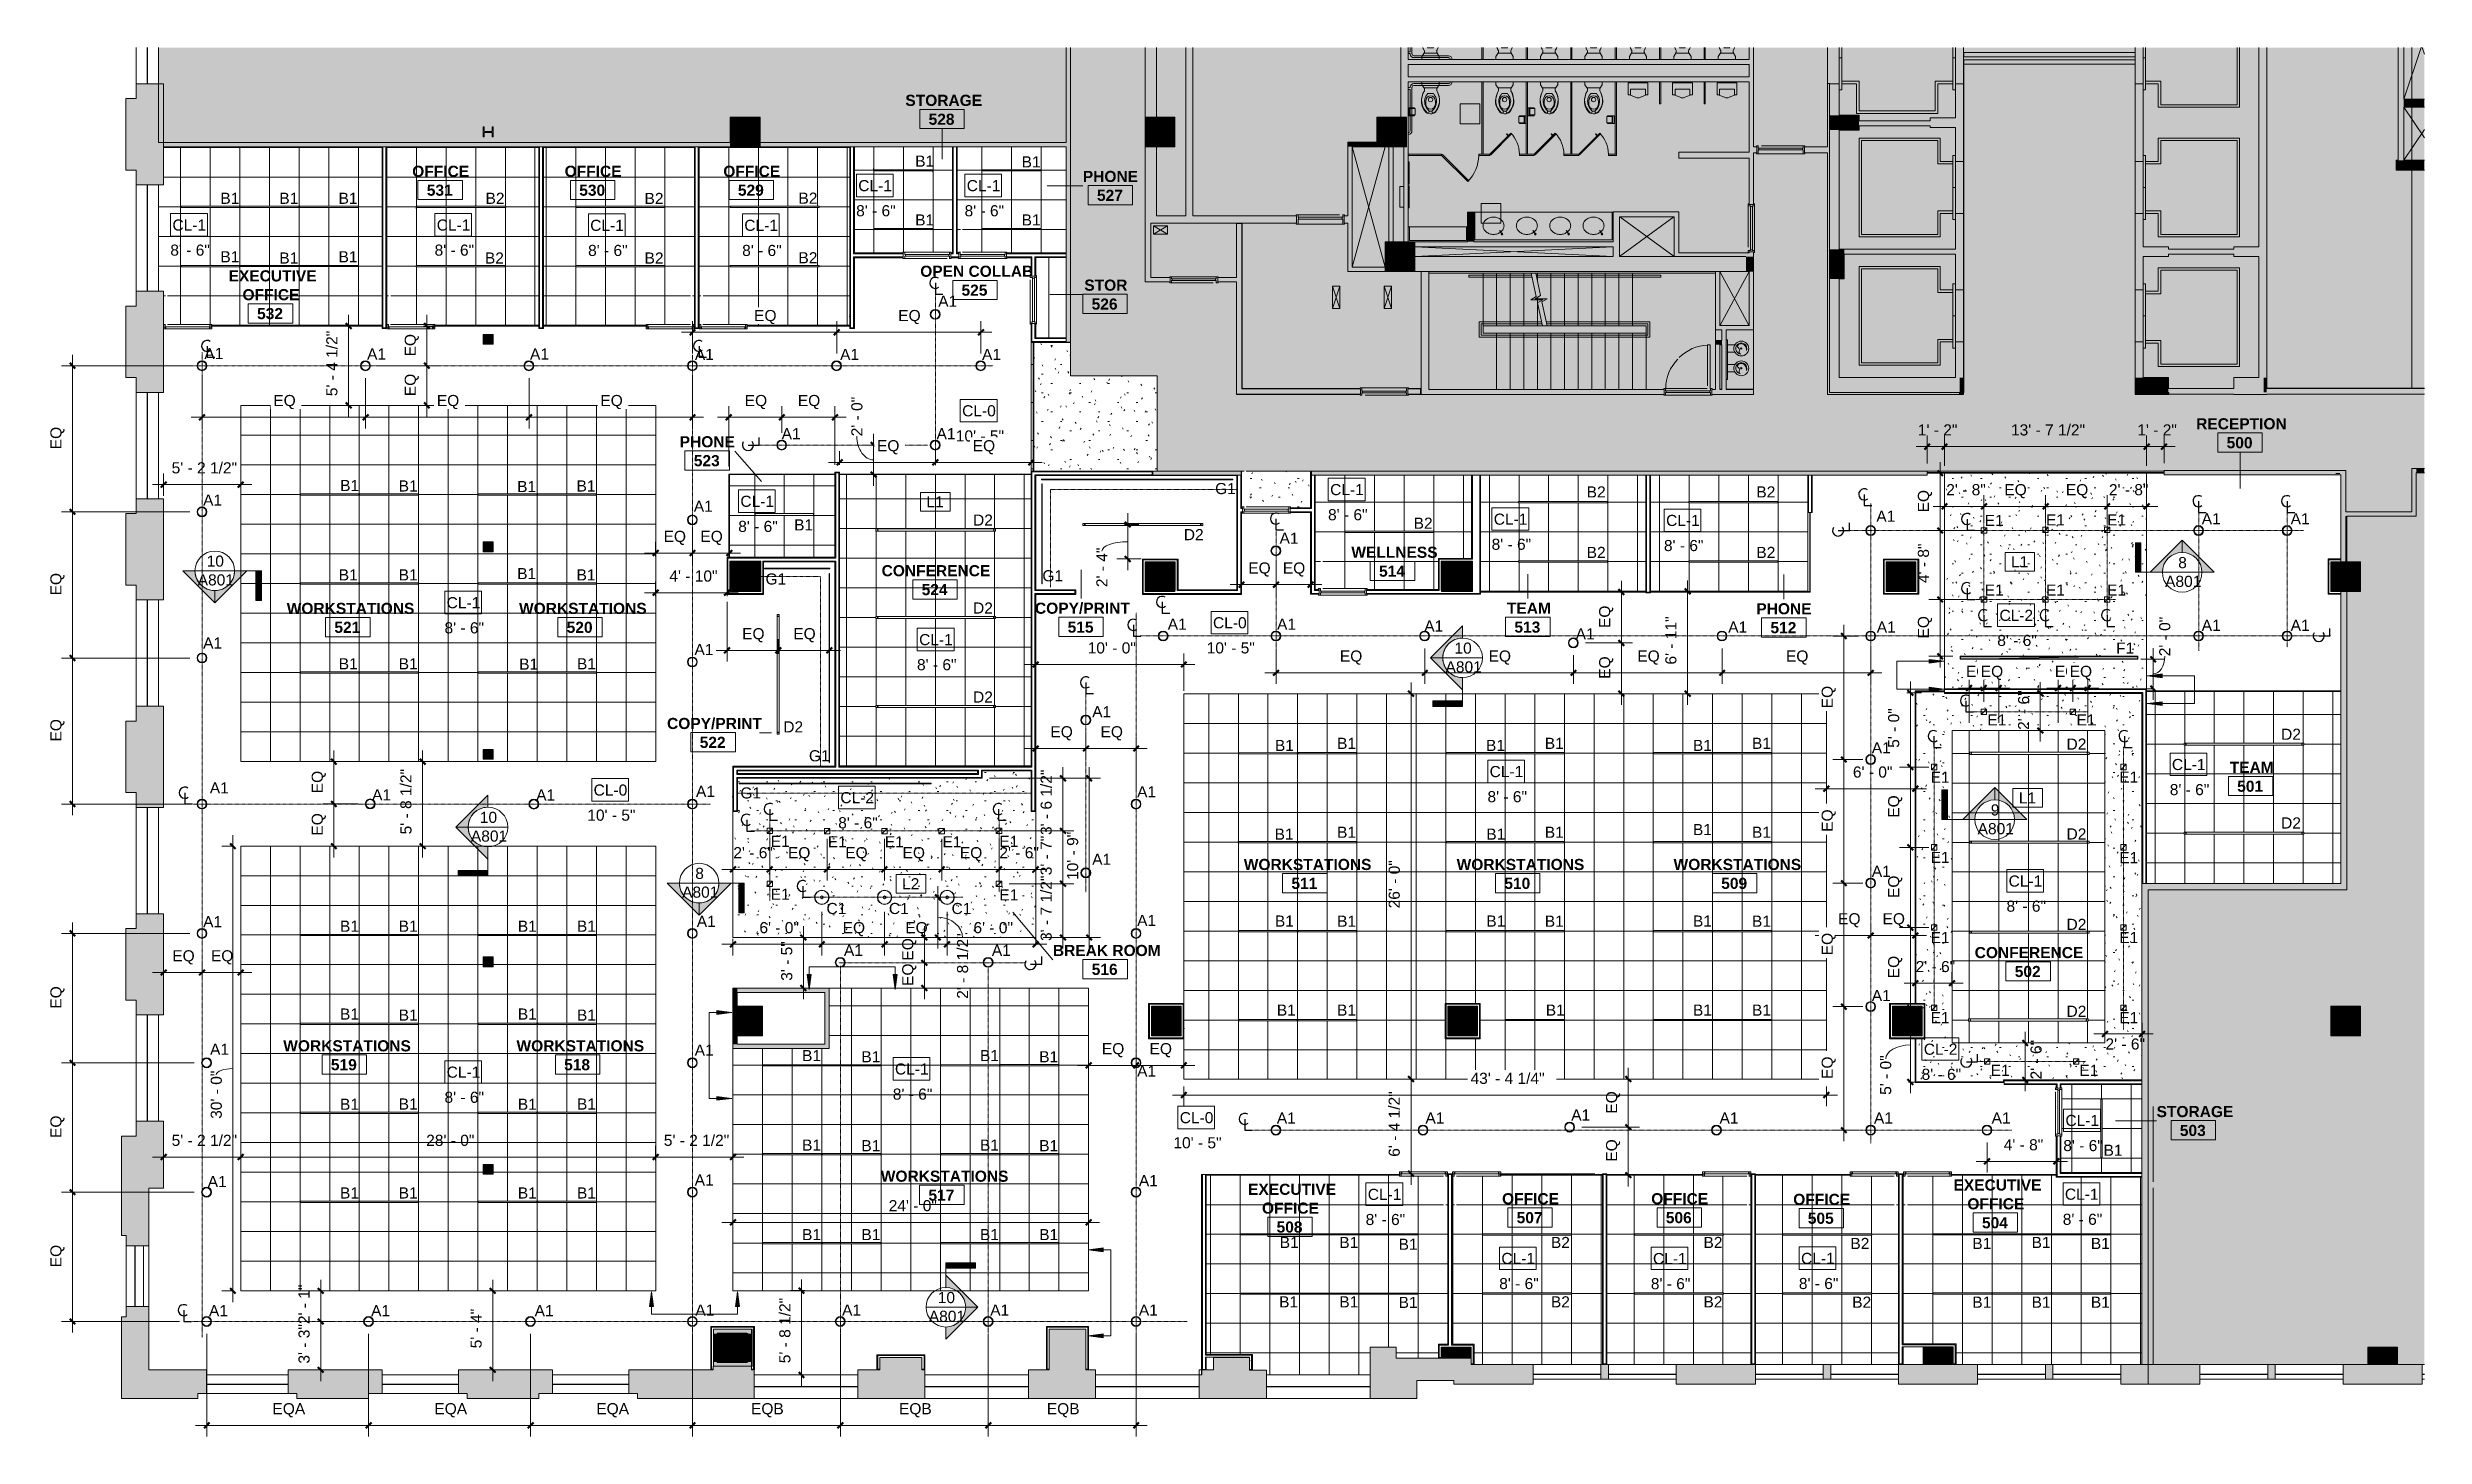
# Model space of a CAD drawing. Header units: inches. Extents: x -60 to 1865, y -31 to 1094.
import ezdxf

# ---------------------------------------------------------------- set-up
doc = ezdxf.new("R2010")
doc.units = ezdxf.units.IN
doc.header["$MEASUREMENT"] = 0
doc.linetypes.add('Center 1_16_', pattern=[0.15625, 0.0625, -0.03125, 0.03125, -0.03125])
doc.linetypes.add('Dash 1_16_', pattern=[0.125, 0.0625, -0.0625])
for name, color, linetype, lineweight in [('_DEMISING WALLS', 7, 'Continuous', 9), ('A-ANNO-DIMS', 211, 'Continuous', 9), ('A-ANNO-DIMS-96', 211, 'Continuous', 9), ('A-ANNO-KEYN', 231, 'Continuous', 9), ('A-ANNO-NOTE', 131, 'Continuous', 9), ('A-AREA-IDEN', 2, 'Continuous', 9), ('A-CLNG', 13, 'Continuous', 13), ('A-CLNG-IDEN', 151, 'Continuous', 9), ('A-CLNG-PATT', 13, 'Continuous', 13), ('A-DETL', 90, 'Continuous', 9), ('A-DETL-GENF', 92, 'Continuous', 9), ('A-DETL-THIN', 151, 'Continuous', 9), ('A-DOOR', 31, 'Continuous', 13), ('A-WALL', 113, 'Continuous', 13), ('A-WALL-PATT', 111, 'Continuous', 13), ('B-CL', 7, 'Continuous', 9), ('CORE', 7, 'Continuous', 9), ('CORRIDOR', 7, 'Continuous', 9), ('E-LITE-EQPM', 33, 'Continuous', 9), ('E-LITE-EQPM-IDEN', 33, 'Continuous', 9), ('G-ANNO-SYMB', 111, 'Continuous', 9), ('I-WALL', 2, 'Continuous', 13), ('Q-CASE', 31, 'Continuous', 9), ('S-COLS', 52, 'Continuous', 13), ('Victor Bldg - 5th Floor_LINK_dwg', 8, 'Continuous', 9), ('WINDOWS', 7, 'Continuous', 9), ('WINDOWS SILL', 7, 'Continuous', 9)]:
    doc.layers.add(name, color=color, linetype=linetype, lineweight=lineweight)
doc.styles.add('Arial', font='arial.ttf', dxfattribs={"height": 9})
doc.styles.add('Swis721 Lt BT', font='swissl.ttf', dxfattribs={"height": 9})
doc.styles.add('Swis721 Lt BT_B', font='', dxfattribs={"height": 9})
doc.styles.get('Swis721 Lt BT_B').set_extended_font_data('Swis721 Lt BT', bold=True)
doc.dimstyles.new('OTJ_-_3_32__Linear_-1_8__precision', dxfattribs={"dimscale": 12, "dimtxt": 9.497835, "dimasz": 0.375, "dimexe": 0.75, "dimexo": 0.5, "dimgap": 0.5, "dimtad": 1, "dimdec": 3, "dimrnd": 0.125, "dimzin": 3, "dimdsep": 46, "dimlunit": 4, "dimtxsty": 'Swis721 Lt BT', "dimblk1": 'OBLIQUE', "dimblk2": 'OBLIQUE', "dimsah": 1, "dimcen": 0.09, "dimdle": 0.75, "dimazin": 0, "dimtfac": 1, "dimtdec": 4, "dimtix": 1, "dimtmove": 0, "dimatfit": 3, "dimfxl": 1, "dimtvp": 1, "dimtfill": 1, "dimfrac": 2, "dimtolj": 1, "dimtzin": 0, "dimarcsym": 2})
doc.dimstyles.new('OTJ_-_3_32__Linear__1_2__Tolerance', dxfattribs={"dimscale": 12, "dimtxt": 9.497835, "dimasz": 0.375, "dimexe": 0.75, "dimexo": 0.5, "dimgap": 0.5, "dimtad": 1, "dimdec": 1, "dimrnd": 0.5, "dimzin": 3, "dimdsep": 46, "dimlunit": 4, "dimtxsty": 'Swis721 Lt BT', "dimblk1": 'OBLIQUE', "dimblk2": 'OBLIQUE', "dimsah": 1, "dimcen": 0.09, "dimdle": 0.75, "dimazin": 0, "dimtfac": 1, "dimtdec": 4, "dimtix": 1, "dimtmove": 0, "dimatfit": 3, "dimfxl": 1, "dimtvp": 1, "dimfrac": 2, "dimtolj": 1, "dimtzin": 0, "dimarcsym": 2})
doc.dimstyles.new('OTJ_-_3_32__Linear__1_2__Tolerance_1', dxfattribs={"dimscale": 12, "dimtxt": 9.497835, "dimasz": 0.375, "dimexe": 0.75, "dimexo": 0.5, "dimgap": 0.5, "dimtad": 1, "dimdec": 1, "dimrnd": 0.5, "dimzin": 3, "dimdsep": 46, "dimlunit": 4, "dimtxsty": 'Swis721 Lt BT', "dimblk1": 'OBLIQUE', "dimblk2": 'OBLIQUE', "dimsah": 1, "dimcen": 0.09, "dimdle": 0.75, "dimazin": 0, "dimtfac": 1, "dimtdec": 4, "dimtix": 1, "dimtmove": 1, "dimatfit": 3, "dimfxl": 1, "dimtvp": 1, "dimfrac": 2, "dimtolj": 1, "dimtzin": 0, "dimarcsym": 2})
doc.dimstyles.new('OTJ_-_3_32__Linear__1_2__Tolerance_2', dxfattribs={"dimscale": 12, "dimtxt": 9.497835, "dimasz": 0.375, "dimexe": 0.75, "dimexo": 0.5, "dimgap": 0.5, "dimtad": 1, "dimdec": 1, "dimrnd": 0.5, "dimzin": 3, "dimdsep": 46, "dimlunit": 4, "dimtxsty": 'Swis721 Lt BT', "dimblk1": 'OBLIQUE', "dimblk2": 'OBLIQUE', "dimsah": 1, "dimcen": 0.09, "dimdle": 0.75, "dimazin": 0, "dimtfac": 1, "dimtdec": 4, "dimtix": 1, "dimtmove": 2, "dimatfit": 3, "dimfxl": 1, "dimtvp": 1, "dimfrac": 2, "dimtolj": 1, "dimtzin": 0, "dimarcsym": 2})
doc.dimstyles.new('OTJ_-_3_32__Linear__1_8__Tolerance', dxfattribs={"dimscale": 12, "dimtxt": 9.497835, "dimasz": 0.375, "dimexe": 0.75, "dimexo": 0.5, "dimgap": 0.5, "dimtad": 1, "dimdec": 3, "dimrnd": 0.125, "dimzin": 3, "dimdsep": 46, "dimlunit": 4, "dimtxsty": 'Swis721 Lt BT', "dimblk1": 'OBLIQUE', "dimblk2": 'OBLIQUE', "dimsah": 1, "dimcen": 0.09, "dimdle": 0.75, "dimazin": 0, "dimtfac": 1, "dimtdec": 4, "dimtix": 1, "dimtmove": 0, "dimatfit": 3, "dimfxl": 1, "dimtvp": 1, "dimtfill": 1, "dimfrac": 2, "dimtolj": 1, "dimtzin": 0, "dimarcsym": 2})
pattern_1 = [(0, (0, 0), (30.72, 7.68), [1.267, -21.773, 1.267, -21.773, -122.88]), (0, (0, 0), (30.72, 7.68), [-46.08, 1.267, -44.813, 1.267, -21.773, -53.76]), (0, (0, 0), (30.72, 7.68), [-115.2, 1.267, -14.093, 1.267, -37.133]), (120, (11.52, 3.84), (-22.011075, 22.7643), [1.267, -21.773, 1.267, -21.773, -122.88]), (120, (11.52, 3.84), (-22.011075, 22.7643), [-46.08, 1.267, -44.813, 1.267, -21.773, -53.76]), (120, (11.52, 3.84), (-22.011075, 22.7643), [-115.2, 1.267, -14.093, 1.267, -37.133]), (240, (15.36, 19.2), (-8.708925, -30.4443), [1.267, -21.773, 1.267, -21.773, -122.88]), (240, (15.36, 19.2), (-8.708925, -30.4443), [-46.08, 1.267, -44.813, 1.267, -21.773, -53.76]), (240, (15.36, 19.2), (-8.708925, -30.4443), [-115.2, 1.267, -14.093, 1.267, -37.133])]

msp = doc.modelspace()

# ---------------------------------------------------------------- texts
at = {"layer": 'A-ANNO-KEYN', "char_height": 9, "width": 16.968, "attachment_point": 1, "style": 'Arial'}
for s, insert in [('L1', (651.7936, 730.5044)), ('L1', (1530.0032, 681.9613)), ('L1', (1536.3819, 490.7442)), ('L2', (632.0986, 421.2347))]:
    msp.add_mtext(s, dxfattribs=dict(at, insert=insert))
at = {"layer": 'A-AREA-IDEN', "char_height": 9, "attachment_point": 1, "style": 'Swis721 Lt BT_B'}
for s, insert, width in [('STORAGE', (634.7758, 1055.5406), 71.811), ('528', (653.5953, 1040.2409), 25.452), ('OFFICE', (235.4711, 998.0924), 54.843), ('531', (247.2984, 982.7927), 25.452), ('OFFICE', (358.9001, 998.0924), 54.843), ('530', (370.7274, 982.7927), 25.452), ('OFFICE', (487.3445, 998.0924), 54.843), ('529', (499.1718, 982.7927), 25.452), ('PHONE', (778.4744, 993.9142), 53.934), ('527', (789.9238, 978.6145), 25.452), ('EXECUTIVE', (86.8139, 913.44), 82.113), ('OPEN COLLAB', (646.803, 917.1633), 107.262), ('STOR', (779.6637, 905.8982), 40.602), ('OFFICE', (98.0639, 898.19), 54.843), ('525', (680.2493, 901.8637), 25.452), ('526', (785.6139, 890.5985), 25.452), ('532', (109.8853, 882.8711), 25.452), ('RECEPTION', (1679.9191, 793.6427), 86.052), ('PHONE', (452.0328, 779.0904), 53.934), ('500', (1704.6157, 778.343), 25.452), ('523', (463.4822, 763.7907), 25.452), ('CONFERENCE', (615.5344, 674.7039), 104.838), ('WELLNESS', (995.8672, 689.6458), 80.598), ('514', (1018.3151, 674.3461), 25.452), ('524', (647.9791, 659.4042), 25.452), ('WORKSTATIONS', (133.8761, 644.1673), 119.685), ('WORKSTATIONS', (321.9501, 644.1673), 119.685), ('COPY/PRINT', (739.7153, 644.3254), 90.294), ('TEAM', (1121.8589, 644.3254), 40.905), ('PHONE', (1323.8042, 643.8876), 53.934), ('521', (172.4625, 628.8676), 25.452), ('520', (360.5365, 628.8676), 25.452), ('515', (766.1695, 629.0257), 25.452), ('513', (1127.9224, 629.0257), 25.452), ('512', (1335.2536, 628.5879), 25.452), ('COPY/PRINT', (441.8014, 551.0067), 90.294), ('522', (468.2555, 535.707), 25.452), ('TEAM', (1707.0791, 515.5029), 40.905), ('501', (1713.1427, 500.2032), 25.452), ('WORKSTATIONS', (908.7995, 436.8518), 119.685), ('WORKSTATIONS', (1081.1632, 436.8518), 119.685), ('WORKSTATIONS', (1256.7927, 436.8518), 119.685), ('511', (947.3859, 421.5521), 25.452), ('510', (1119.7496, 421.5521), 25.452), ('509', (1295.3791, 421.5521), 25.452), ('BREAK ROOM', (754.2122, 367.2208), 102.414), ('516', (785.6553, 351.9211), 25.452), ('CONFERENCE', (1500.5927, 365.5152), 104.838), ('502', (1533.0374, 350.2155), 25.452), ('WORKSTATIONS', (131.0459, 290.0239), 119.685), ('WORKSTATIONS', (319.9193, 290.0239), 119.685), ('519', (169.6323, 274.7242), 25.452), ('518', (358.5057, 274.7242), 25.452), ('STORAGE', (1647.8917, 236.7983), 71.811), ('503', (1666.7112, 221.4986), 25.452), ('WORKSTATIONS', (614.8804, 184.4617), 119.685), ('EXECUTIVE', (912.2798, 173.8549), 82.113), ('EXECUTIVE', (1483.4315, 177.339), 82.113), ('517', (653.4668, 169.162), 25.452), ('OFFICE', (923.5298, 158.6049), 54.843), ('OFFICE', (1117.916, 166.2203), 54.843), ('OFFICE', (1238.6925, 166.2203), 54.843), ('OFFICE', (1353.6661, 165.7043), 54.843), ('OFFICE', (1494.6815, 162.089), 54.843), ('508', (935.3513, 143.2859), 25.452), ('507', (1129.7434, 150.9206), 25.452), ('506', (1250.5199, 150.9206), 25.452), ('505', (1365.4935, 150.4046), 25.452), ('504', (1506.503, 146.77), 25.452)]:
    msp.add_mtext(s, dxfattribs=dict(at, insert=insert, width=width))
at = {"layer": 'A-CLNG-IDEN', "char_height": 9, "attachment_point": 1, "style": 'Swis721 Lt BT'}
for s, insert, width in [('CL-1', (596.6568, 986.4809), 32.118), ('CL-1', (684.461, 986.4809), 32.118), ('8\' - 6"', (594.9182, 966.1517), 36.36), ('8\' - 6"', (682.7224, 966.1517), 36.36), ('CL-1', (41.359, 954.587), 32.118), ('CL-1', (255.3345, 954.587), 32.118), ('CL-1', (379.611, 954.337), 32.118), ('CL-1', (504.3738, 954.337), 32.118), ('8\' - 6"', (39.6205, 934.2579), 36.36), ('8\' - 6"', (253.5959, 934.2579), 36.36), ('8\' - 6"', (377.8724, 934.0079), 36.36), ('8\' - 6"', (502.6352, 934.0079), 36.36), ('CL-0', (680.7629, 804.1787), 32.118), ('10\' - 5"', (675.6416, 783.8495), 44.541), ('CL-1', (978.7448, 740.3634), 32.118), ('CL-1', (501.1951, 730.9073), 32.118), ('8\' - 6"', (977.0063, 720.0342), 36.36), ('CL-1', (1111.2086, 716.4355), 32.118), ('CL-1', (1250.7338, 715.3985), 32.118), ('8\' - 6"', (499.4565, 710.5781), 36.36), ('8\' - 6"', (1109.47, 696.1063), 36.36), ('8\' - 6"', (1248.9952, 695.0693), 36.36), ('CL-1', (263.3488, 648.7873), 32.118), ('CL-2', (1520.6575, 638.5778), 32.118), ('8\' - 6"', (261.6102, 628.4581), 36.36), ('CL-1', (645.9381, 618.9102), 32.118), ('CL-0', (883.8668, 632.551), 32.118), ('8\' - 6"', (1518.9189, 618.2486), 36.36), ('8\' - 6"', (644.1995, 598.581), 36.36), ('10\' - 5"', (878.7456, 612.2218), 44.541), ('CL-1', (1107.8422, 512.0593), 32.118), ('CL-1', (1660.2947, 517.7907), 32.118), ('CL-0', (382.3611, 497.1122), 32.118), ('CL-2', (582.1446, 490.968), 32.118), ('8\' - 6"', (1106.1036, 491.7301), 36.36), ('8\' - 6"', (1658.5561, 497.4615), 36.36), ('10\' - 5"', (377.2398, 476.783), 44.541), ('8\' - 6"', (580.406, 470.6388), 36.36), ('CL-1', (1528.0782, 423.4218), 32.118), ('8\' - 6"', (1526.3396, 403.0927), 36.36), ('CL-1', (626.3478, 271.2612), 32.118), ('CL-2', (1459.3901, 287.2833), 32.118), ('CL-1', (263.3488, 268.6945), 32.118), ('8\' - 6"', (624.6092, 250.932), 36.36), ('8\' - 6"', (1457.6515, 266.9541), 36.36), ('8\' - 6"', (261.6102, 248.3653), 36.36), ('CL-0', (856.9362, 231.8592), 32.118), ('CL-1', (1574.0847, 229.5856), 32.118), ('10\' - 5"', (851.8149, 211.5301), 44.541), ('8\' - 6"', (1572.3461, 209.2564), 36.36), ('CL-1', (1009.2058, 169.728), 32.118), ('CL-1', (1573.6417, 169.8894), 32.118), ('8\' - 6"', (1007.4672, 149.3988), 36.36), ('8\' - 6"', (1571.9031, 149.5603), 36.36), ('CL-1', (1117.3614, 117.8605), 32.118), ('CL-1', (1240.1177, 117.7655), 32.118), ('CL-1', (1359.9927, 117.9113), 32.118), ('8\' - 6"', (1115.6228, 97.5313), 36.36), ('8\' - 6"', (1238.3791, 97.4364), 36.36), ('8\' - 6"', (1358.2541, 97.5821), 36.36)]:
    msp.add_mtext(s, dxfattribs=dict(at, insert=insert, width=width))
at = {"layer": 'E-LITE-EQPM-IDEN', "char_height": 9, "attachment_point": 1, "style": 'Arial'}
for s, insert, width in [('B1', (642.7425, 1006.345), 18.786), ('B1', (728.9186, 1005.7318), 18.786), ('B1', (80.1758, 976.2445), 18.786), ('B1', (127.8953, 976.2431), 18.786), ('B1', (175.8415, 976.2445), 18.786), ('B2', (294.8469, 976.2389), 18.786), ('B2', (423.5699, 976.113), 18.786), ('B2', (548.21, 976.3371), 18.786), ('B1', (642.7425, 958.7232), 18.786), ('B1', (728.9186, 958.7232), 18.786), ('B1', (80.1758, 928.892), 18.786), ('B1', (127.8953, 927.8912), 18.786), ('B1', (175.8415, 928.892), 18.786), ('B2', (294.3469, 927.8934), 18.786), ('B2', (423.6008, 927.8676), 18.786), ('B2', (548.21, 928.0917), 18.786), ('A1', (661.3769, 892.9123), 18.786), ('A1', (67.1729, 850.5749), 18.786), ('A1', (198.9328, 850.1286), 18.786), ('A1', (330.8477, 850.1286), 18.786), ('A1', (464.3589, 849.783), 18.786), ('A1', (581.9215, 849.783), 18.786), ('A1', (696.8826, 849.783), 18.786), ('A1', (534.577, 785.6314), 18.786), ('A1', (660.0233, 785.6314), 18.786), ('A1', (66.1729, 731.8408), 18.786), ('B1', (177.1471, 743.6967), 18.786), ('B1', (224.5379, 743.3304), 18.786), ('B1', (320.4501, 742.8648), 18.786), ('B1', (368.5379, 743.3304), 18.786), ('G1', (885.6092, 741.2193), 20.604), ('B2', (1186.423, 738.49), 18.786), ('B2', (1323.8206, 738.49), 18.786), ('A1', (463.4887, 726.9553), 18.786), ('D2', (689.583, 715.695), 19.695), ('B2', (1046.3058, 713.1648), 18.786), ('A1', (1420.976, 718.7742), 18.786), ('E1', (1508.7423, 715.3702), 18.786), ('E1', (1558.2838, 715.8702), 18.786), ('E1', (1607.8367, 715.8702), 18.786), ('A1', (1684.414, 716.7454), 18.786), ('A1', (1756.4261, 716.7454), 18.786), ('B1', (544.7056, 711.7975), 18.786), ('D2', (860.229, 703.8991), 19.695), ('A1', (937.7638, 701.0316), 18.786), ('B2', (1186.423, 689.5131), 18.786), ('B2', (1323.8206, 689.5131), 18.786), ('B1', (175.9916, 671.3304), 18.786), ('B1', (224.5379, 671.3304), 18.786), ('B1', (320.4501, 672.3546), 18.786), ('B1', (368.5379, 671.3304), 18.786), ('G1', (521.5554, 667.9989), 20.604), ('G1', (745.7194, 670.6096), 20.604), ('E1', (1508.7423, 659.0117), 18.786), ('E1', (1558.2838, 659.0117), 18.786), ('E1', (1607.8367, 659.0117), 18.786), ('D2', (689.583, 644.481), 19.695), ('A1', (66.1729, 616.1644), 18.786), ('A1', (847.2138, 631.4236), 18.786), ('A1', (935.7366, 631.4236), 18.786), ('A1', (1054.9067, 629.9236), 18.786), ('A1', (1177.5185, 623.5274), 18.786), ('A1', (1301.0469, 629.0898), 18.786), ('A1', (1421.2954, 629.0898), 18.786), ('A1', (1684.414, 630.5155), 18.786), ('A1', (1756.4261, 630.5155), 18.786), ('B1', (175.9916, 599.3304), 18.786), ('B1', (224.5379, 599.3304), 18.786), ('B1', (322.122, 599.0804), 18.786), ('B1', (368.8629, 599.3304), 18.786), ('A1', (464.0195, 610.9125), 18.786), ('F1', (1615.1302, 612.0021), 17.877), ('D2', (689.583, 572.4276), 19.695), ('A1', (786.0528, 560.5451), 18.786), ('D2', (535.944, 548.2738), 19.695), ('E1', (1510.9217, 553.9122), 18.786), ('E1', (1583.0273, 553.9122), 18.786), ('D2', (1748.7013, 542.2738), 19.695), ('G1', (556.7241, 524.8511), 20.604), ('B1', (933.9906, 533.2372), 18.786), ('B1', (984.3431, 534.9361), 18.786), ('B1', (1104.9224, 533.2491), 18.786), ('B1', (1152.5147, 534.948), 18.786), ('B1', (1272.4629, 533.261), 18.786), ('B1', (1320.2675, 534.9599), 18.786), ('A1', (1417.2954, 531.3226), 18.786), ('D2', (1574.956, 534.304), 19.695), ('E1', (1464.8893, 507.4724), 18.786), ('E1', (1617.6508, 507.5557), 18.786), ('A1', (71.5974, 498.8974), 18.786), ('A1', (203.0159, 493.2372), 18.786), ('A1', (335.8356, 493.1122), 18.786), ('A1', (465.2387, 496.0472), 18.786), ('G1', (501.2453, 494.7765), 20.604), ('A1', (822.418, 495.7283), 18.786), ('B1', (984.3482, 462.9361), 18.786), ('B1', (1152.5198, 462.948), 18.786), ('B1', (1272.468, 465.1041), 18.786), ('B1', (1320.2726, 462.9483), 18.786), ('D2', (1748.7013, 470.4547), 19.695), ('E1', (525.7341, 455.5795), 18.786), ('E1', (571.9747, 455.2356), 18.786), ('E1', (618.1314, 455.2356), 18.786), ('E1', (664.858, 455.2356), 18.786), ('E1', (710.9338, 455.5795), 18.786), ('B1', (933.7456, 461.4038), 18.786), ('B1', (1105.1776, 461.4041), 18.786), ('D2', (1574.956, 461.5683), 19.695), ('A1', (786.0528, 441.0661), 18.786), ('A1', (1417.2954, 431.3416), 18.786), ('E1', (1464.8893, 442.5239), 18.786), ('E1', (1617.6508, 442.3943), 18.786), ('E1', (525.7341, 412.7268), 18.786), ('E1', (710.9338, 412.2268), 18.786), ('A1', (66.1729, 390.5193), 18.786), ('B1', (177.0021, 386.8829), 18.786), ('B1', (224.5379, 386.8962), 18.786), ('B1', (321.0021, 386.8829), 18.786), ('B1', (368.8629, 386.8962), 18.786), ('A1', (465.8761, 390.8108), 18.786), ('C1', (570.9401, 401.2131), 19.695), ('C1', (621.4898, 401.2131), 19.695), ('C1', (672.1857, 401.2131), 19.695), ('A1', (822.418, 391.5206), 18.786), ('B1', (933.9956, 391.0408), 18.786), ('B1', (984.3533, 390.9361), 18.786), ('B1', (1105.1775, 391.0408), 18.786), ('B1', (1152.5249, 390.9361), 18.786), ('B1', (1272.468, 391.0408), 18.786), ('B1', (1320.2777, 390.948), 18.786), ('D2', (1574.956, 388.3612), 19.695), ('A1', (585.0481, 367.3735), 18.786), ('A1', (704.7964, 367.3735), 18.786), ('E1', (1464.8893, 377.6694), 18.786), ('E1', (1617.6508, 377.6694), 18.786), ('A1', (1417.2954, 330.7411), 18.786), ('B1', (177.0021, 315.7366), 18.786), ('B1', (224.5379, 314.8962), 18.786), ('B1', (321.0021, 315.7366), 18.786), ('B1', (368.8629, 314.8962), 18.786), ('B1', (935.5577, 318.9361), 18.786), ('B1', (984.2827, 318.9361), 18.786), ('B1', (1153.3269, 318.9361), 18.786), ('B1', (1272.4782, 318.9599), 18.786), ('B1', (1320.2827, 318.9599), 18.786), ('E1', (1464.8893, 312.804), 18.786), ('D2', (1574.956, 317.9802), 19.695), ('E1', (1617.6508, 312.804), 18.786), ('A1', (71.7954, 287.2318), 18.786), ('A1', (464.1799, 286.5308), 18.786), ('B1', (551.1472, 282.0967), 18.786), ('B1', (599.1627, 281.1661), 18.786), ('B1', (695.1578, 282.0967), 18.786), ('B1', (743.1627, 281.1763), 18.786), ('A1', (822.418, 269.5801), 18.786), ('E1', (1513.6005, 270.1604), 18.786), ('E1', (1585.3835, 270.1604), 18.786), ('B1', (177.0021, 242.7121), 18.786), ('B1', (224.5379, 242.8962), 18.786), ('B1', (321.0021, 242.7121), 18.786), ('B1', (368.8629, 242.8962), 18.786), ('A1', (935.5609, 231.5856), 18.786), ('A1', (1055.8568, 231.5856), 18.786), ('A1', (1173.9201, 234.0232), 18.786), ('A1', (1294.0159, 231.5856), 18.786), ('A1', (1419.0454, 231.5856), 18.786), ('A1', (1514.3062, 231.5856), 18.786), ('B1', (551.1574, 209.6375), 18.786), ('B1', (599.1678, 209.1661), 18.786), ('B1', (695.1594, 209.6375), 18.786), ('B1', (743.1678, 209.1763), 18.786), ('B1', (1604.9504, 205.4857), 18.786), ('A1', (69.9204, 180.1264), 18.786), ('A1', (464.1799, 181.3745), 18.786), ('A1', (823.8512, 180.8687), 18.786), ('B1', (177.0021, 170.8962), 18.786), ('B1', (224.5379, 170.8962), 18.786), ('B1', (321.0021, 170.8962), 18.786), ('B1', (368.8629, 170.8962), 18.786), ('B1', (551.1574, 137.1661), 18.786), ('B1', (599.1729, 137.1661), 18.786), ('B1', (695.1594, 137.1661), 18.786), ('B1', (743.1729, 137.1763), 18.786), ('B1', (937.911, 130.8085), 18.786), ('B1', (986.1693, 130.8085), 18.786), ('B1', (1034.1693, 129.3545), 18.786), ('B2', (1157.4657, 130.8085), 18.786), ('B2', (1281.0006, 130.8085), 18.786), ('B2', (1399.9487, 129.9948), 18.786), ('B1', (1498.6891, 129.9948), 18.786), ('B1', (1546.6891, 130.8085), 18.786), ('B1', (1594.6891, 129.9948), 18.786), ('B1', (937.411, 82.7213), 18.786), ('B1', (986.1693, 82.7213), 18.786), ('B1', (1034.1693, 82.282), 18.786), ('B2', (1157.4657, 82.7213), 18.786), ('B2', (1281.0006, 82.7213), 18.786), ('B2', (1401.4427, 82.4598), 18.786), ('B1', (1498.6891, 82.4598), 18.786), ('B1', (1546.6891, 82.4598), 18.786), ('B1', (1594.6891, 82.4598), 18.786), ('A1', (70.9204, 75.5656), 18.786), ('A1', (202.1701, 75.5656), 18.786), ('A1', (334.592, 75.5656), 18.786), ('A1', (464.7162, 76.0661), 18.786), ('A1', (583.5514, 76.0661), 18.786), ('A1', (703.4934, 76.0661), 18.786), ('A1', (823.8512, 76.0661), 18.786)]:
    msp.add_mtext(s, dxfattribs=dict(at, insert=insert, width=width))
at = {"layer": 'G-ANNO-SYMB', "char_height": 9, "attachment_point": 1, "style": 'Swis721 Lt BT'}
for s, insert, width in [('10', (69.0413, 682.4651), 16.362), ('8', (1665.4057, 681.2467), 8.181), ('A801', (61.7846, 667.2802), 33.936), ('A801', (1654.7663, 666.0618), 33.936), ('A801', (1072.1533, 596.8422), 33.936), ('10', (1079.41, 612.0272), 16.362), ('9', (1513.6349, 481.0236), 8.181), ('10', (290.2483, 475.0221), 16.362), ('A801', (1502.9955, 465.8386), 33.936), ('A801', (282.9917, 459.8371), 33.936), ('8', (464.6585, 429.6293), 8.181), ('A801', (454.0192, 414.4443), 33.936), ('10', (661.0327, 86.2093), 16.362), ('A801', (653.776, 71.0243), 33.936)]:
    msp.add_mtext(s, dxfattribs=dict(at, insert=insert, width=width))

# ---------------------------------------------------------------- blocks, each defined once
blk = doc.blocks.new('Concrete-Rectangular-Column - 24_ X 24_-6973359-REFLECTED CEILING PLAN')
at = {"layer": 'S-COLS', "lineweight": 9}
blk.add_hatch(color=7, dxfattribs=at).paths.add_polyline_path([(12, -12), (12, 12), (-12, 12), (-12, -12)], flags=0)
at = {"layer": 'S-COLS', "color": 8, "lineweight": 20}
for p, q in [((-12, 12), (12, 12)), ((-12, -12), (-12, 12)), ((12, 12), (12, -12)), ((12, -12), (-12, -12))]:
    blk.add_line(p, q, dxfattribs=at)
blk = doc.blocks.new('Concrete-Rectangular-Column - 24_ X 24_-V2-REFLECTED CEILING PLAN')
at = {"layer": 'S-COLS', "lineweight": 9}
blk.add_hatch(color=7, dxfattribs=at).paths.add_polyline_path([(12, 3.1), (12, 12), (-12, 12), (-12, 3.1), (-2, 3.1)], flags=0)
at = {"layer": 'S-COLS', "color": 8, "lineweight": 20}
for p, q in [((-12, 12), (12, 12)), ((-12, 3.1), (-12, 12)), ((12, 12), (12, 3.1))]:
    blk.add_line(p, q, dxfattribs=at)
blk = doc.blocks.new('Concrete-Rectangular-Column - 24_ X 24_-V3-REFLECTED CEILING PLAN')
at = {"layer": 'S-COLS', "lineweight": 9}
blk.add_hatch(color=7, dxfattribs=at).paths.add_polyline_path([(12, -2), (12, 12), (-12, 12), (-12, -2)], flags=0)
at = {"layer": 'S-COLS', "color": 8, "lineweight": 20}
for p, q in [((-12, 12), (12, 12)), ((-12, -2), (-12, 12)), ((12, 12), (12, -2))]:
    blk.add_line(p, q, dxfattribs=at)
blk = doc.blocks.new('Door - Single - Solid Door-8181363-REFLECTED CEILING PLAN')
at = {"layer": 'A-DOOR'}
h = blk.add_hatch(color=250, dxfattribs=at)
h.paths.add_polyline_path([(-15.6, 2.6), (-15.6, 1.8), (-15.3, 1.8), (-15.3, -1.7), (-15.6, -1.7), (-15.6, -2.4), (-14.1, -2.4), (-14.1, -0.8), (-13.6, -0.8), (-13.6, 0.7), (-14.1, 0.7), (-14.1, 2.6), (-15.3, 2.6)], flags=0)
h.paths.add_polyline_path([(22.1, 2.6), (22.1, 0.7), (21.6, 0.7), (21.6, -0.8), (22.1, -0.8), (22.1, -2.4), (23.6, -2.4), (23.6, -1.7), (23.2, -1.7), (23.2, 1.8), (23.6, 1.8), (23.6, 2.6), (23.2, 2.6)], flags=0)
at = {"layer": 'A-DOOR', "color": 8, "lineweight": 20}
for p, q in [((-15.6, 1.8), (-15.6, 2.6)), ((-15.6, 2.6), (-14.1, 2.6)), ((-14.1, 2.6), (-14.1, 0.7)), ((-14.1, 0.7), (-13.6, 0.7)), ((-13.6, 0.7), (-13.6, -0.8)), ((21.6, -0.8), (21.6, 0.7)), ((21.6, 0.7), (22.1, 0.7)), ((22.1, 0.7), (22.1, 2.6)), ((22.1, 2.6), (23.6, 2.6)), ((23.6, 2.6), (23.6, 1.8)), ((-15.6, -2.4), (-15.6, -1.7)), ((-14.1, -2.4), (-15.6, -2.4)), ((-13.6, -0.8), (-14.1, -0.8)), ((-14.1, -0.8), (-14.1, -2.4)), ((22.1, -0.8), (21.6, -0.8)), ((22.1, -2.4), (22.1, -0.8)), ((23.6, -2.4), (22.1, -2.4)), ((23.6, -1.7), (23.6, -2.4))]:
    blk.add_line(p, q, dxfattribs=at)
at = {"layer": 'A-DOOR', "lineweight": 9}
for p, q in [((-14.1, 2.6), (-14, 2.6)), ((-13.6, 0.7), (21.6, 0.7)), ((-11.5, 2.6), (22.1, 2.6)), ((-14.1, -2.4), (22.1, -2.4)), ((-13.6, -0.8), (21.6, -0.8))]:
    blk.add_line(p, q, dxfattribs=at)
blk = doc.blocks.new('Door - Single - Solid Door-8181378-REFLECTED CEILING PLAN')
at = {"layer": 'A-DOOR'}
h = blk.add_hatch(color=250, dxfattribs=at)
h.paths.add_polyline_path([(23.5, 3.7), (22.1, 3.7), (22.1, -0.5), (21.6, -0.5), (21.6, -2), (22.1, -2), (22.1, -3.8), (23.6, -3.8), (23.6, -3.1), (23.2, -3.1), (23.2, 2.9), (23.6, 2.9), (23.6, 3.7)], flags=0)
h.paths.add_polyline_path([(-15.3, 3.7), (-15.6, 3.7), (-15.6, 2.9), (-15.3, 2.9), (-15.3, -3.1), (-15.6, -3.1), (-15.6, -3.8), (-14.1, -3.8), (-14.1, -2), (-13.6, -2), (-13.6, -0.5), (-14.1, -0.5), (-14.1, 3.7)], flags=0)
at = {"layer": 'A-DOOR', "color": 8, "lineweight": 20}
for p, q in [((-14.1, 3.7), (-15.6, 3.7)), ((-15.6, 3.7), (-15.6, 2.9)), ((-14.1, -0.5), (-14.1, 3.7)), ((22.1, 3.7), (22.1, -0.5)), ((23.6, 3.7), (22.1, 3.7)), ((23.6, 2.9), (23.6, 3.7)), ((-15.6, -3.1), (-15.6, -3.8)), ((-15.6, -3.8), (-14.1, -3.8)), ((-13.6, -0.5), (-14.1, -0.5)), ((-14.1, -2), (-13.6, -2)), ((-14.1, -3.8), (-14.1, -2)), ((-13.6, -2), (-13.6, -0.5)), ((21.6, -0.5), (21.6, -2)), ((22.1, -0.5), (21.6, -0.5)), ((21.6, -2), (22.1, -2)), ((22.1, -2), (22.1, -3.8)), ((22.1, -3.8), (23.6, -3.8)), ((23.6, -3.8), (23.6, -3.1))]:
    blk.add_line(p, q, dxfattribs=at)
at = {"layer": 'A-DOOR', "lineweight": 9}
for p, q in [((-14.1, 3.7), (22.1, 3.7)), ((-14.1, -3.8), (-14, -3.8)), ((-13.6, -0.5), (21.6, -0.5)), ((-13.6, -2), (21.6, -2)), ((-11.5, -3.8), (22.1, -3.8))]:
    blk.add_line(p, q, dxfattribs=at)
blk = doc.blocks.new('Door - Single - Solid Door-8181381-REFLECTED CEILING PLAN')
at = {"layer": 'A-DOOR'}
h = blk.add_hatch(color=250, dxfattribs=at)
h.paths.add_polyline_path([(-15.3, -3.1), (-14.1, -3.1), (-14.1, -1.2), (-13.6, -1.2), (-13.6, 0.3), (-14.1, 0.3), (-14.1, 2.9), (-15.6, 2.9), (-15.6, 2.2), (-15.3, 2.2), (-15.3, -2.3), (-15.6, -2.3), (-15.6, -3.1)], flags=0)
h.paths.add_polyline_path([(22.1, -3.1), (23.6, -3.1), (23.6, -2.3), (23.2, -2.3), (23.2, 2.2), (23.6, 2.2), (23.6, 2.9), (22.1, 2.9), (22.1, 0.3), (21.6, 0.3), (21.6, -1.2), (22.1, -1.2), (22.1, -2.4)], flags=0)
at = {"layer": 'A-DOOR', "color": 8, "lineweight": 20}
for p, q in [((-14.1, 2.9), (-15.6, 2.9)), ((-15.6, 2.9), (-15.6, 2.2)), ((-14.1, 0.3), (-14.1, 2.9)), ((-13.6, 0.3), (-14.1, 0.3)), ((-13.6, -1.2), (-13.6, 0.3)), ((21.6, 0.3), (21.6, -1.2)), ((22.1, 0.3), (21.6, 0.3)), ((22.1, 2.9), (22.1, 0.3)), ((23.6, 2.9), (22.1, 2.9)), ((23.6, 2.2), (23.6, 2.9)), ((-15.6, -2.3), (-15.6, -3.1)), ((-15.6, -3.1), (-14.1, -3.1)), ((-14.1, -1.2), (-13.6, -1.2)), ((-14.1, -3.1), (-14.1, -1.2)), ((21.6, -1.2), (22.1, -1.2)), ((22.1, -1.2), (22.1, -3.1)), ((22.1, -3.1), (23.6, -3.1)), ((23.6, -3.1), (23.6, -2.3))]:
    blk.add_line(p, q, dxfattribs=at)
at = {"layer": 'A-DOOR', "lineweight": 9}
for p, q in [((-14.1, 2.9), (22.1, 2.9)), ((-13.6, 0.3), (21.6, 0.3)), ((-14.1, -3.1), (-14, -3.1)), ((-13.6, -1.2), (21.6, -1.2)), ((-11.5, -3.1), (22.1, -3.1))]:
    blk.add_line(p, q, dxfattribs=at)
blk = doc.blocks.new('Door - Single - Solid Door-8181384-REFLECTED CEILING PLAN')
at = {"layer": 'A-DOOR'}
h = blk.add_hatch(color=250, dxfattribs=at)
h.paths.add_polyline_path([(23.6, 2.7), (22.1, 2.7), (22.1, 0.5), (21.6, 0.5), (21.6, -1), (22.1, -1), (22.1, -2.8), (23.6, -2.8), (23.6, -2.1), (23.2, -2.1), (23.2, 1.9), (23.6, 1.9), (23.6, 2.4)], flags=0)
h.paths.add_polyline_path([(-15.3, 2.7), (-15.6, 2.7), (-15.6, 1.9), (-15.3, 1.9), (-15.3, -2.1), (-15.6, -2.1), (-15.6, -2.8), (-14.1, -2.8), (-14.1, -1), (-13.6, -1), (-13.6, 0.5), (-14.1, 0.5), (-14.1, 2.7)], flags=0)
at = {"layer": 'A-DOOR', "color": 8, "lineweight": 20}
for p, q in [((-14.1, 2.7), (-15.6, 2.7)), ((-15.6, 2.7), (-15.6, 1.9)), ((-14.1, 0.5), (-14.1, 2.7)), ((-13.6, 0.5), (-14.1, 0.5)), ((-13.6, -1), (-13.6, 0.5)), ((21.6, 0.5), (21.6, -1)), ((22.1, 0.5), (21.6, 0.5)), ((22.1, 2.7), (22.1, 0.5)), ((23.6, 2.7), (22.1, 2.7)), ((23.6, 1.9), (23.6, 2.7)), ((-15.6, -2.1), (-15.6, -2.8)), ((-15.6, -2.8), (-14.1, -2.8)), ((-14.1, -1), (-13.6, -1)), ((-14.1, -2.8), (-14.1, -1)), ((21.6, -1), (22.1, -1)), ((22.1, -1), (22.1, -2.8)), ((22.1, -2.8), (23.6, -2.8)), ((23.6, -2.8), (23.6, -2.1))]:
    blk.add_line(p, q, dxfattribs=at)
at = {"layer": 'A-DOOR', "lineweight": 9}
for p, q in [((-14.1, 2.7), (22.1, 2.7)), ((-13.6, 0.5), (21.6, 0.5)), ((-14.1, -2.8), (-14, -2.8)), ((-13.6, -1), (21.6, -1)), ((-11.5, -2.8), (22.1, -2.8))]:
    blk.add_line(p, q, dxfattribs=at)
blk = doc.blocks.new('Door - Single - Solid Door-8181372-REFLECTED CEILING PLAN')
at = {"layer": 'A-DOOR'}
h = blk.add_hatch(color=250, dxfattribs=at)
h.paths.add_polyline_path([(23.6, -3.2), (23.6, -3.2), (23.6, -2.4), (23.2, -2.4), (23.2, 2.6), (23.6, 2.6), (23.6, 3.3), (22.1, 3.3), (22.1, 1.5), (21.6, 1.5), (21.6, 0), (22.1, 0), (22.1, -3.2), (23.2, -3.2)], flags=0)
h.paths.add_polyline_path([(-15.6, -3.2), (-14.1, -3.2), (-14.1, 0), (-13.6, 0), (-13.6, 1.5), (-14.1, 1.5), (-14.1, 3.3), (-15.6, 3.3), (-15.6, 2.6), (-15.3, 2.6), (-15.3, -2.4), (-15.6, -2.4), (-15.6, -3.2)], flags=0)
at = {"layer": 'A-DOOR', "color": 8, "lineweight": 20}
for p, q in [((-15.6, 2.6), (-15.6, 3.3)), ((-15.6, 3.3), (-14.1, 3.3)), ((-14.1, 3.3), (-14.1, 1.5)), ((-14.1, 1.5), (-13.6, 1.5)), ((-13.6, 1.5), (-13.6, 0)), ((21.6, 0), (21.6, 1.5)), ((21.6, 1.5), (22.1, 1.5)), ((22.1, 1.5), (22.1, 3.3)), ((22.1, 3.3), (23.6, 3.3)), ((23.6, 3.3), (23.6, 2.6)), ((-15.6, -3.2), (-15.6, -2.4)), ((-14.1, -3.2), (-15.6, -3.2)), ((-13.6, 0), (-14.1, 0)), ((-14.1, 0), (-14.1, -3.2)), ((22.1, 0), (21.6, 0)), ((22.1, -3.2), (22.1, 0)), ((23.6, -3.2), (22.1, -3.2)), ((23.6, -2.4), (23.6, -3.2))]:
    blk.add_line(p, q, dxfattribs=at)
at = {"layer": 'A-DOOR', "lineweight": 9}
for p, q in [((-14.1, 3.3), (-14, 3.3)), ((-13.6, 1.5), (21.6, 1.5)), ((-11.5, 3.3), (22.1, 3.3)), ((-14.1, -3.2), (22.1, -3.2)), ((-13.6, 0), (21.6, 0))]:
    blk.add_line(p, q, dxfattribs=at)
blk = doc.blocks.new('Door - Single - Solid Door-8204744-REFLECTED CEILING PLAN')
at = {"layer": 'A-DOOR', "lineweight": 9}
for p, q in [((-15.6, 2), (-15.6, 2.7)), ((-15.6, 2.7), (-14.1, 2.7)), ((-14.1, 2.7), (-14, 2.7)), ((-14.1, 2.7), (-14.1, 0.8)), ((-14.1, 0.8), (-13.6, 0.8)), ((-13.6, 0.8), (21.6, 0.8)), ((-13.6, 0.8), (-13.6, -0.7)), ((-12.3, 2.7), (22.1, 2.7)), ((21.6, -0.7), (21.6, 0.8)), ((21.6, 0.8), (22.1, 0.8)), ((22.1, 0.8), (22.1, 2.7)), ((22.1, 2.7), (23.6, 2.7)), ((23.6, 2.7), (23.6, 2)), ((-15.6, -2.5), (-15.6, -1.8)), ((-14.1, -2.5), (-15.6, -2.5)), ((-13.6, -0.7), (-14.1, -0.7)), ((-14.1, -0.7), (-14.1, -2.5)), ((-14.1, -2.5), (22.1, -2.5)), ((-13.6, -0.7), (21.6, -0.7)), ((22.1, -0.7), (21.6, -0.7)), ((22.1, -2.5), (22.1, -0.7)), ((23.6, -2.5), (22.1, -2.5)), ((23.6, -1.8), (23.6, -2.5))]:
    blk.add_line(p, q, dxfattribs=at)
blk = doc.blocks.new('Concrete-Rectangular-Column - 8x8-7061903-REFLECTED CEILING PLAN')
at = {"layer": 'S-COLS', "lineweight": 9}
blk.add_hatch(color=7, dxfattribs=at).paths.add_polyline_path([(4, -4), (4, 4), (-4, 4), (-4, -4)], flags=0)
at = {"layer": 'S-COLS', "color": 8, "lineweight": 20}
for p, q in [((-4, 4), (4, 4)), ((-4, -4), (-4, 4)), ((4, 4), (4, -4)), ((4, -4), (-4, -4))]:
    blk.add_line(p, q, dxfattribs=at)
blk = doc.blocks.new('Door - Single - Solid Door-8181391-REFLECTED CEILING PLAN')
at = {"layer": 'A-DOOR', "lineweight": 9}
for p, q in [((-14.1, 2.5), (-15.6, 2.5)), ((-15.6, 2.5), (-15.6, 1.8)), ((-14.1, 2.5), (22.1, 2.5)), ((-14.1, 0.7), (-14.1, 2.5)), ((-13.6, 0.7), (-14.1, 0.7)), ((-13.6, 0.7), (21.6, 0.7)), ((-13.6, -0.8), (-13.6, 0.7)), ((21.6, 0.7), (21.6, -0.8)), ((22.1, 0.7), (21.6, 0.7)), ((22.1, 2.5), (22.1, 0.7)), ((23.6, 2.5), (22.1, 2.5)), ((23.6, 1.8), (23.6, 2.5)), ((-15.6, -2), (-15.6, -2.7)), ((-15.6, -2.7), (-14.1, -2.7)), ((-14.1, -0.8), (-13.6, -0.8)), ((-14.1, -2.7), (-14.1, -0.8)), ((-14.1, -2.7), (-14, -2.7)), ((-13.6, -0.8), (21.6, -0.8)), ((-12.3, -2.7), (22.1, -2.7)), ((21.6, -0.8), (22.1, -0.8)), ((22.1, -0.8), (22.1, -2.7)), ((22.1, -2.7), (23.6, -2.7)), ((23.6, -2.7), (23.6, -2))]:
    blk.add_line(p, q, dxfattribs=at)
blk = doc.blocks.new('Door - Single - Solid Door - W_ LOUVER-8174439-REFLECTED CEILING PLAN')
at = {"layer": 'A-DOOR', "lineweight": 9}
for p, q in [((-15.6, 2), (-15.6, 2.7)), ((-15.6, 2.7), (-14.1, 2.7)), ((-14.1, 2.7), (-14, 2.7)), ((-14.1, 2.7), (-14.1, 0.8)), ((-14.1, 0.8), (-13.6, 0.8)), ((-13.6, 0.8), (21.6, 0.8)), ((-13.6, 0.8), (-13.6, -0.7)), ((-12.3, 2.7), (22.1, 2.7)), ((21.6, -0.7), (21.6, 0.8)), ((21.6, 0.8), (22.1, 0.8)), ((22.1, 0.8), (22.1, 2.7)), ((22.1, 2.7), (23.6, 2.7)), ((23.6, 2.7), (23.6, 2)), ((-15.6, -2.5), (-15.6, -1.8)), ((-14.1, -2.5), (-15.6, -2.5)), ((-13.6, -0.7), (-14.1, -0.7)), ((-14.1, -0.7), (-14.1, -2.5)), ((-14.1, -2.5), (22.1, -2.5)), ((-13.6, -0.7), (21.6, -0.7)), ((22.1, -0.7), (21.6, -0.7)), ((22.1, -2.5), (22.1, -0.7)), ((23.6, -2.5), (22.1, -2.5)), ((23.6, -1.8), (23.6, -2.5))]:
    blk.add_line(p, q, dxfattribs=at)
blk = doc.blocks.new('L-Pendant-Axis-Sculpt-Direct_Indirect - SCDI-F-8-4584194-REFLECTED CEILING PLAN')
at = {"layer": 'A-DETL-GENF'}
for p, q in [((-48.5, -0.875), (-48.5, 0.875)), ((-48.5, 0.875), (48.5, 0.875)), ((48.5, 0.875), (-48.5, 0.875)), ((-48.5, 0.875), (-48.5, -0.875)), ((48.5, 0.875), (48.5, -0.875)), ((48.5, -0.875), (48.5, 0.875)), ((48.5, -0.875), (-48.5, -0.875)), ((-48.5, -0.875), (48.5, -0.875))]:
    blk.add_line(p, q, dxfattribs=at)
for centre in [(-47, 0), (47, 0)]:
    blk.add_circle(centre, 0.25, dxfattribs=at)
blk = doc.blocks.new('Lighting fixture TBLS-HX-4-15-B-U-W - TBLS-HX-4-24-7815314-REFLECTED CEILING PLAN')
at = {"layer": 'E-LITE-EQPM'}
for p, q in [((-0.5, 23.8), (0.5, 23.8)), ((-0.5, 23.8), (-0.5, 23.7)), ((-0.5, 23.7), (0.5, 23.7)), ((-0.5, 23.7), (-0.5, -23.7)), ((0.5, 23.7), (0.5, 23.8)), ((0.5, -23.7), (0.5, 23.7)), ((0.5, -23.7), (-0.5, -23.7)), ((-0.5, -23.7), (-0.5, -23.7)), ((0.5, -23.7), (-0.5, -23.7)), ((0.5, -23.7), (0.5, -23.7))]:
    blk.add_line(p, q, dxfattribs=at)
blk = doc.blocks.new('Lighting fixture TBLS-HX-4-15-B-U-W - TBLS-HX-4-24-V4-REFLECTED CEILING PLAN')
at = {"layer": 'E-LITE-EQPM'}
for p, q in [((0, 23.8), (-0.5, 23.8)), ((-0.5, 23.8), (-0.5, 23.6)), ((-0.1, 23.7), (-0.5, 23.7)), ((-0.5, 23.7), (-0.5, -23.7)), ((-0.5, 23.6), (-0.1, 23.6)), ((0, 23.7), (-0.1, 23.7)), ((-0.1, 23.7), (-0.1, -23.7)), ((0.1, 23.9), (0, 23.9)), ((0, 23.7), (0, 23.9)), ((0, 23.9), (0.1, 23.9)), ((0.1, 23.7), (0, 23.7)), ((0, 21.7), (0, 21.6)), ((0, 21.7), (0, 21.6)), ((0, 21.6), (0, 21.7)), ((0, 21.7), (0, 21.6)), ((0.1, 23.9), (0.1, 24)), ((0.1, 24), (0.5, 24)), ((0.1, 23.9), (0.1, 24)), ((0.6, 23.9), (0.1, 23.9)), ((0.1, 23.9), (0.1, 23.7)), ((0.5, 23.8), (0.1, 23.8)), ((0.5, 23.7), (0.1, 23.7)), ((0.1, 23.7), (0.1, -23.7)), ((0.1, 23.6), (0.5, 23.6)), ((0.5, 24.2), (1.4, 24.2)), ((0.5, 24.1), (1.4, 24.1)), ((0.5, 23.9), (0.5, 23.9)), ((0.6, 23.9), (0.5, 23.9)), ((0.5, 23.9), (0.6, 23.9)), ((0.5, 23.9), (0.6, 23.9)), ((0.5, 23.9), (0.5, 23.8)), ((0.6, 23.9), (0.5, 23.9)), ((0.5, 23.9), (0.6, 23.9)), ((0.5, 23.8), (0.6, 23.8)), ((0.5, 23.8), (0.5, 23.6)), ((0.5, 23.7), (0.5, -23.7)), ((0.6, 23.9), (0.6, 24)), ((0.6, 24), (0.9, 24)), ((0.6, 23.9), (1.3, 23.9)), ((0.6, 23.9), (0.6, 23.9)), ((1.3, 23.9), (0.6, 23.9)), ((0.6, 23.8), (0.6, 23.9)), ((1.3, 23.9), (0.6, 23.9)), ((0.6, 23.8), (1.3, 23.8)), ((0.9, 24), (0.9, 23.9)), ((0.9, 24), (1, 24)), ((0.9, 24), (1, 24)), ((0.9, 24), (1, 24)), ((1, 23.9), (1, 24)), ((1, 24), (1.3, 24)), ((1.3, 24), (1.3, 23.9)), ((1.4, 23.9), (1.3, 23.9)), ((1.4, 23.9), (1.3, 23.9)), ((1.3, 23.9), (1.4, 23.9)), ((1.3, 23.9), (1.4, 23.9)), ((1.3, 23.9), (1.3, 23.9)), ((1.4, 23.9), (1.3, 23.9)), ((1.3, 23.9), (1.4, 23.9)), ((1.3, 23.9), (1.3, 23.8)), ((1.3, 23.8), (1.4, 23.8)), ((1.4, 23.9), (1.4, 23.9)), ((1.4, 23.8), (1.4, 23.9)), ((-1.4, -23.8), (-1.4, -23.9)), ((-1.3, -23.8), (-1.4, -23.8)), ((-1.4, -23.9), (-1.3, -23.9)), ((-1.4, -23.9), (-1.4, -23.9)), ((-1.4, -23.9), (-1.3, -23.9)), ((-1.3, -23.9), (-1.4, -23.9)), ((-1.3, -23.9), (-1.4, -23.9)), ((-1.4, -23.9), (-1.3, -23.9)), ((-1.3, -23.9), (-1.4, -23.9)), ((-0.5, -24.1), (-1.4, -24.1)), ((-0.5, -24.2), (-1.4, -24.2)), ((-0.6, -23.8), (-1.3, -23.8)), ((-1.3, -23.9), (-1.3, -23.8)), ((-1.3, -24), (-1.3, -23.9)), ((-0.6, -23.9), (-1.3, -23.9)), ((-1.3, -23.9), (-0.6, -23.9)), ((-1.3, -23.9), (-1.3, -23.9)), ((-1.3, -23.9), (-0.6, -23.9)), ((-1, -24), (-1.3, -24)), ((-1, -23.9), (-1, -24)), ((-0.9, -24), (-1, -24)), ((-0.9, -24), (-1, -24)), ((-0.9, -24), (-1, -24)), ((-0.9, -24), (-0.9, -23.9)), ((-0.6, -24), (-0.9, -24)), ((-0.5, -23.8), (-0.6, -23.8)), ((-0.6, -23.8), (-0.6, -23.9)), ((-0.6, -23.9), (-0.6, -24)), ((-0.6, -23.9), (-0.1, -23.9)), ((-0.6, -23.9), (-0.5, -23.9)), ((-0.5, -23.9), (-0.6, -23.9)), ((-0.5, -23.9), (-0.6, -23.9)), ((-0.6, -23.9), (-0.6, -23.9)), ((-0.6, -23.9), (-0.5, -23.9)), ((-0.5, -23.9), (-0.6, -23.9)), ((-0.1, -23.6), (-0.5, -23.6)), ((-0.5, -23.6), (-0.5, -23.7)), ((-0.5, -23.7), (-0.1, -23.7)), ((-0.5, -23.7), (-0.1, -23.7)), ((-0.5, -23.9), (-0.5, -23.8)), ((-0.5, -23.9), (-0.5, -23.9)), ((-0.1, -24), (-0.5, -24)), ((-0.1, -23.9), (-0.1, -23.7)), ((-0.1, -23.7), (0, -23.7)), ((-0.1, -23.9), (-0.1, -24)), ((-0.1, -23.9), (0, -23.9)), ((-0.1, -23.9), (-0.1, -24)), ((0, -23.9), (-0.1, -23.9)), ((0, -23.7), (0, -23.9)), ((0, -23.7), (0.5, -23.7)), ((0, -23.7), (0.1, -23.7)), ((0.5, -23.6), (0.1, -23.6)), ((0.1, -23.7), (0.5, -23.7)), ((0.5, -23.6), (0.5, -23.7))]:
    blk.add_line(p, q, dxfattribs=at)
for centre, radius, start, end in [((0, 21.6), 0.089, 90, 270), ((0, 21.6), 0.089, 270, 90), ((0, -21.6), 0.09, 90, 270), ((0, -21.6), 0.09, 270, 90)]:
    blk.add_arc(centre, radius, start, end, dxfattribs=at)
for points in [[(0, 23.9), (0, 23.9), (0.1, 24), (0.1, 24), (0.1, 24)], [(0.1, 23.9), (0.1, 23.9), (0.1, 23.9), (0.1, 23.9), (0.1, 23.9)], [(0.1, 23.9), (0.1, 23.9), (0.1, 23.9), (0.1, 23.9), (0.1, 23.9)], [(0, -23.9), (0, -23.9), (-0.1, -24), (-0.1, -24), (-0.1, -24)], [(-0.1, -23.9), (-0.1, -23.9), (-0.1, -23.9), (-0.1, -23.9), (-0.1, -23.9)], [(-0.1, -23.9), (-0.1, -23.9), (-0.1, -23.9), (-0.1, -23.9), (-0.1, -23.9)]]:
    blk.add_open_spline(points, degree=3, dxfattribs=at)
for points, knots in [([(0, 23.9), (0, 23.9), (0.1, 24), (0.1, 24), (0.1, 24)], [-1, -1, -1, -1, -0.5, -0.1420783, -0.1420783, -0.1420783, -0.1420783]), ([(0.5, 24.1), (0.5, 24.1), (0.5, 24.2), (0.5, 24.2), (0.5, 24.2), (0.5, 24.2)], [0.03340303, 0.03340303, 0.03340303, 0.03340303, 0.03964416, 0.0561743, 0.05646252, 0.05646252, 0.05646252, 0.05646252]), ([(0.5, 24.2), (0.5, 24.2), (0.5, 24.2), (0.5, 24.2), (0.5, 24.2), (0.5, 24.2), (0.5, 24.2), (0.5, 24.1), (0.5, 24.1), (0.5, 24.1), (0.5, 24.1), (0.5, 24.1), (0.5, 24.1), (0.5, 23.9), (0.5, 23.9), (0.5, 23.9), (0.5, 23.9), (0.5, 23.9), (0.5, 23.9), (0.5, 23.9), (0.5, 23.9), (0.5, 23.9)], [0.0565282, 0.0565282, 0.0565282, 0.0565282, 0.05682745, 0.05751378, 0.05815131, 0.0587711, 0.05945814, 0.06018947, 0.06092564, 0.06158284, 0.06221456, 0.06288041, 0.06873361, 0.07453122, 0.08018816, 0.08060556, 0.08099534, 0.08144983, 0.08188748, 0.08236942, 0.08479229, 0.08479229, 0.08479229, 0.08479229]), ([(0.5, 24.1), (0.5, 24.1), (0.5, 24.1), (0.5, 24.1), (0.5, 24.1), (0.5, 24.1), (0.5, 24.1), (0.5, 24.1), (0.5, 24.1), (0.5, 24.1)], [0.01995207, 0.01995207, 0.01995207, 0.01995207, 0.02116651, 0.02177638, 0.02224477, 0.02276746, 0.02328664, 0.0238075, 0.03990415, 0.03990415, 0.03990415, 0.03990415]), ([(0.5, 23.9), (0.5, 23.9), (0.5, 23.9), (0.5, 23.9), (0.5, 23.9), (0.5, 23.9), (0.5, 23.9), (0.5, 23.9), (0.5, 23.9), (0.5, 23.9)], [0, 0, 0, 0, 0.000731018, 0.001451775, 0.002127065, 0.002832083, 0.003604659, 0.004489972, 0.008550889, 0.008550889, 0.008550889, 0.008550889]), ([(0.5, 23.8), (0.5, 23.8), (0.5, 23.8), (0.5, 23.8), (0.5, 23.8), (0.5, 23.8), (0.5, 23.8), (0.5, 23.8), (0.5, 23.8), (0.5, 23.8), (0.5, 23.9), (0.5, 23.9), (0.5, 23.9), (0.5, 23.9), (0.5, 23.9), (0.5, 23.9), (0.5, 23.9), (0.5, 23.9), (0.5, 23.9), (0.5, 23.9), (0.5, 23.9), (0.5, 23.9), (0.5, 23.9), (0.5, 23.9), (0.5, 23.9), (0.5, 23.9)], [0, 0, 0, 0, 0.00120711, 0.00176048, 0.00232663, 0.00297197, 0.00362531, 0.00422365, 0.00474973, 0.00525079, 0.00572384, 0.00619922, 0.00660886, 0.00708073, 0.00755616, 0.00809862, 0.00860163, 0.00920907, 0.00976241, 0.01029085, 0.01074067, 0.01123037, 0.01169097, 0.01209543, 0.01242389, 0.01242389, 0.01242389, 0.01242389]), ([(0.5, 23.9), (0.5, 23.9), (0.5, 23.9), (0.5, 23.9), (0.5, 23.9), (0.5, 23.9), (0.5, 23.9), (0.5, 23.9), (0.5, 23.9), (0.5, 23.9), (0.5, 23.9), (0.5, 23.9), (0.5, 23.9), (0.5, 23.9), (0.5, 23.9), (0.5, 23.9), (0.5, 23.9)], [0.00487261, 0.00487261, 0.00487261, 0.00487261, 0.005494648, 0.006240904, 0.006931758, 0.007632285, 0.008340529, 0.009043442, 0.009509071, 0.009881293, 0.010155457, 0.010460516, 0.010767283, 0.011121343, 0.011529598, 0.01461783, 0.01461783, 0.01461783, 0.01461783]), ([(1.4, 23.9), (1.4, 23.9), (1.4, 23.9), (1.4, 23.9), (1.4, 23.9), (1.4, 23.9), (1.4, 23.9), (1.4, 23.9), (1.4, 23.9), (1.4, 24.1), (1.4, 24.1), (1.4, 24.1), (1.4, 24.1), (1.4, 24.1), (1.4, 24.1), (1.4, 24.2), (1.4, 24.2), (1.4, 24.2), (1.4, 24.2), (1.4, 24.2), (1.4, 24.2), (1.4, 24.2)], [-0.08479229, -0.08479229, -0.08479229, -0.08479229, -0.08236942, -0.08188748, -0.08144983, -0.08099534, -0.08060556, -0.08018816, -0.07453122, -0.06873361, -0.06288041, -0.06221456, -0.06158284, -0.06092564, -0.06018947, -0.05945814, -0.0587711, -0.05815131, -0.05751378, -0.05682745, -0.0565282, -0.0565282, -0.0565282, -0.0565282]), ([(1.4, 24.2), (1.4, 24.2), (1.4, 24.2), (1.4, 24.2), (1.4, 24.1), (1.4, 24.1)], [-0.05646252, -0.05646252, -0.05646252, -0.05646252, -0.0561743, -0.03964416, -0.03340303, -0.03340303, -0.03340303, -0.03340303]), ([(1.4, 24.1), (1.4, 24.1), (1.4, 24.1), (1.4, 24.1), (1.4, 24.1), (1.4, 24.1), (1.4, 24.1), (1.4, 24.1), (1.4, 24.1), (1.4, 24.1)], [-0.03990415, -0.03990415, -0.03990415, -0.03990415, -0.0238075, -0.02328664, -0.02276746, -0.02224477, -0.02177638, -0.02116651, -0.01995207, -0.01995207, -0.01995207, -0.01995207]), ([(1.4, 23.9), (1.4, 23.9), (1.4, 23.9), (1.4, 23.9), (1.4, 23.9), (1.4, 23.9), (1.4, 23.9), (1.4, 23.9), (1.4, 23.9), (1.4, 23.9)], [-0.008550889, -0.008550889, -0.008550889, -0.008550889, -0.004489972, -0.003604659, -0.002832083, -0.002127065, -0.001451775, -0.000731018, 0, 0, 0, 0]), ([(1.4, 23.9), (1.4, 23.9), (1.4, 23.9), (1.4, 23.9), (1.4, 23.9), (1.4, 23.9), (1.4, 23.9), (1.4, 23.9), (1.4, 23.9), (1.4, 23.9), (1.4, 23.9), (1.4, 23.9), (1.4, 23.9), (1.4, 23.9), (1.4, 23.9), (1.4, 23.9), (1.4, 23.9)], [-0.01461783, -0.01461783, -0.01461783, -0.01461783, -0.011529598, -0.011121343, -0.010767283, -0.010460516, -0.010155457, -0.009881293, -0.009509071, -0.009043442, -0.008340529, -0.007632285, -0.006931758, -0.006240904, -0.005494648, -0.00487261, -0.00487261, -0.00487261, -0.00487261]), ([(1.4, 23.9), (1.4, 23.9), (1.4, 23.9), (1.4, 23.9), (1.4, 23.9), (1.4, 23.9), (1.4, 23.9), (1.4, 23.9), (1.4, 23.9), (1.4, 23.9), (1.4, 23.9), (1.4, 23.9), (1.4, 23.9), (1.4, 23.9), (1.4, 23.9), (1.4, 23.9), (1.4, 23.8), (1.4, 23.8), (1.4, 23.8), (1.4, 23.8), (1.4, 23.8), (1.4, 23.8), (1.4, 23.8), (1.4, 23.8), (1.4, 23.8), (1.4, 23.8)], [-0.01242389, -0.01242389, -0.01242389, -0.01242389, -0.01209543, -0.01169097, -0.01123037, -0.01074067, -0.01029085, -0.00976241, -0.00920907, -0.00860163, -0.00809862, -0.00755616, -0.00708073, -0.00660886, -0.00619922, -0.00572384, -0.00525079, -0.00474973, -0.00422365, -0.00362531, -0.00297197, -0.00232663, -0.00176048, -0.00120711, 0, 0, 0, 0]), ([(-1.4, -23.9), (-1.4, -23.9), (-1.4, -23.9), (-1.4, -23.9), (-1.4, -23.9), (-1.4, -23.9), (-1.4, -23.9), (-1.4, -23.9), (-1.4, -23.9), (-1.4, -23.9), (-1.4, -23.9), (-1.4, -23.9), (-1.4, -23.9), (-1.4, -23.9), (-1.4, -23.9), (-1.4, -23.8), (-1.4, -23.8), (-1.4, -23.8), (-1.4, -23.8), (-1.4, -23.8), (-1.4, -23.8), (-1.4, -23.8), (-1.4, -23.8), (-1.4, -23.8), (-1.4, -23.8), (-1.4, -23.8)], [-0.01242389, -0.01242389, -0.01242389, -0.01242389, -0.01209543, -0.01169097, -0.01123037, -0.01074067, -0.01029085, -0.00976241, -0.00920907, -0.00860163, -0.00809862, -0.00755616, -0.00708073, -0.00660886, -0.00619922, -0.00572384, -0.00525079, -0.00474973, -0.00422365, -0.00362531, -0.00297197, -0.00232663, -0.00176048, -0.00120711, 0, 0, 0, 0]), ([(-1.4, -23.9), (-1.4, -23.9), (-1.4, -23.9), (-1.4, -23.9), (-1.4, -23.9), (-1.4, -23.9), (-1.4, -23.9), (-1.4, -23.9), (-1.4, -23.9), (-1.4, -24.1), (-1.4, -24.1), (-1.4, -24.1), (-1.4, -24.1), (-1.4, -24.1), (-1.4, -24.1), (-1.4, -24.1), (-1.4, -24.1), (-1.4, -24.2), (-1.4, -24.2), (-1.4, -24.2), (-1.4, -24.2), (-1.4, -24.2)], [-0.08479229, -0.08479229, -0.08479229, -0.08479229, -0.08236942, -0.08188748, -0.08144983, -0.08099534, -0.08060556, -0.08018816, -0.07453122, -0.06873361, -0.06288041, -0.06221456, -0.06158284, -0.06092564, -0.06018947, -0.05945814, -0.0587711, -0.05815131, -0.05751378, -0.05682745, -0.0565282, -0.0565282, -0.0565282, -0.0565282]), ([(-1.4, -23.9), (-1.4, -23.9), (-1.4, -23.9), (-1.4, -23.9), (-1.4, -23.9), (-1.4, -23.9), (-1.4, -23.9), (-1.4, -23.9), (-1.4, -23.9), (-1.4, -23.9)], [-0.008550889, -0.008550889, -0.008550889, -0.008550889, -0.004489972, -0.003604659, -0.002832083, -0.002127065, -0.001451775, -0.000731018, 0, 0, 0, 0]), ([(-1.4, -23.9), (-1.4, -23.9), (-1.4, -23.9), (-1.4, -23.9), (-1.4, -23.9), (-1.4, -23.9), (-1.4, -23.9), (-1.4, -23.9), (-1.4, -23.9), (-1.4, -23.9), (-1.4, -23.9), (-1.4, -23.9), (-1.4, -23.9), (-1.4, -23.9), (-1.4, -23.9), (-1.4, -23.9), (-1.4, -23.9)], [-0.01461783, -0.01461783, -0.01461783, -0.01461783, -0.011529598, -0.011121343, -0.010767283, -0.010460516, -0.010155457, -0.009881293, -0.009509071, -0.009043442, -0.008340529, -0.007632285, -0.006931758, -0.006240904, -0.005494648, -0.00487261, -0.00487261, -0.00487261, -0.00487261]), ([(-1.4, -24.2), (-1.4, -24.2), (-1.4, -24.2), (-1.4, -24.2), (-1.4, -24.1), (-1.4, -24.1)], [-0.05646252, -0.05646252, -0.05646252, -0.05646252, -0.0561743, -0.03964416, -0.03340303, -0.03340303, -0.03340303, -0.03340303]), ([(-1.4, -24.1), (-1.4, -24.1), (-1.4, -24.1), (-1.4, -24.1), (-1.4, -24.1), (-1.4, -24.1), (-1.4, -24.1), (-1.4, -24.1), (-1.4, -24.1), (-1.4, -24.1)], [-0.03990415, -0.03990415, -0.03990415, -0.03990415, -0.0238075, -0.02328664, -0.02276746, -0.02224477, -0.02177638, -0.02116651, -0.01995207, -0.01995207, -0.01995207, -0.01995207]), ([(-0.5, -23.8), (-0.5, -23.8), (-0.5, -23.8), (-0.5, -23.8), (-0.5, -23.8), (-0.5, -23.8), (-0.5, -23.8), (-0.5, -23.8), (-0.5, -23.8), (-0.5, -23.8), (-0.5, -23.8), (-0.5, -23.9), (-0.5, -23.9), (-0.5, -23.9), (-0.5, -23.9), (-0.5, -23.9), (-0.5, -23.9), (-0.5, -23.9), (-0.5, -23.9), (-0.5, -23.9), (-0.5, -23.9), (-0.5, -23.9), (-0.5, -23.9), (-0.5, -23.9), (-0.5, -23.9), (-0.5, -23.9)], [0, 0, 0, 0, 0.00120711, 0.00176048, 0.00232663, 0.00297197, 0.00362531, 0.00422365, 0.00474973, 0.00525079, 0.00572384, 0.00619922, 0.00660886, 0.00708073, 0.00755616, 0.00809862, 0.00860163, 0.00920907, 0.00976241, 0.01029085, 0.01074067, 0.01123037, 0.01169097, 0.01209543, 0.01242389, 0.01242389, 0.01242389, 0.01242389]), ([(-0.5, -23.9), (-0.5, -23.9), (-0.5, -23.9), (-0.5, -23.9), (-0.5, -23.9), (-0.5, -23.9), (-0.5, -23.9), (-0.5, -23.9), (-0.5, -23.9), (-0.5, -23.9)], [0, 0, 0, 0, 0.000731018, 0.001451775, 0.002127065, 0.002832083, 0.003604659, 0.004489972, 0.008550889, 0.008550889, 0.008550889, 0.008550889]), ([(-0.5, -24.2), (-0.5, -24.2), (-0.5, -24.2), (-0.5, -24.2), (-0.5, -24.2), (-0.5, -24.1), (-0.5, -24.1), (-0.5, -24.1), (-0.5, -24.1), (-0.5, -24.1), (-0.5, -24.1), (-0.5, -24.1), (-0.5, -24.1), (-0.5, -23.9), (-0.5, -23.9), (-0.5, -23.9), (-0.5, -23.9), (-0.5, -23.9), (-0.5, -23.9), (-0.5, -23.9), (-0.5, -23.9), (-0.5, -23.9)], [0.0565282, 0.0565282, 0.0565282, 0.0565282, 0.05682745, 0.05751378, 0.05815131, 0.0587711, 0.05945814, 0.06018947, 0.06092564, 0.06158284, 0.06221456, 0.06288041, 0.06873361, 0.07453122, 0.08018816, 0.08060556, 0.08099534, 0.08144983, 0.08188748, 0.08236942, 0.08479229, 0.08479229, 0.08479229, 0.08479229]), ([(-0.5, -23.9), (-0.5, -23.9), (-0.5, -23.9), (-0.5, -23.9), (-0.5, -23.9), (-0.5, -23.9), (-0.5, -23.9), (-0.5, -23.9), (-0.5, -23.9), (-0.5, -23.9), (-0.5, -23.9), (-0.5, -23.9), (-0.5, -23.9), (-0.5, -23.9), (-0.5, -23.9), (-0.5, -23.9), (-0.5, -23.9)], [0.00487261, 0.00487261, 0.00487261, 0.00487261, 0.005494648, 0.006240904, 0.006931758, 0.007632285, 0.008340529, 0.009043442, 0.009509071, 0.009881293, 0.010155457, 0.010460516, 0.010767283, 0.011121343, 0.011529598, 0.01461783, 0.01461783, 0.01461783, 0.01461783]), ([(-0.5, -24.1), (-0.5, -24.1), (-0.5, -24.1), (-0.5, -24.1), (-0.5, -24.1), (-0.5, -24.1), (-0.5, -24.1), (-0.5, -24.1), (-0.5, -24.1), (-0.5, -24.1)], [0.01995207, 0.01995207, 0.01995207, 0.01995207, 0.02116651, 0.02177638, 0.02224477, 0.02276746, 0.02328664, 0.0238075, 0.03990415, 0.03990415, 0.03990415, 0.03990415]), ([(-0.5, -24.1), (-0.5, -24.1), (-0.5, -24.2), (-0.5, -24.2), (-0.5, -24.2), (-0.5, -24.2)], [0.03340303, 0.03340303, 0.03340303, 0.03340303, 0.03964416, 0.0561743, 0.05646252, 0.05646252, 0.05646252, 0.05646252]), ([(0, -23.9), (0, -23.9), (-0.1, -24), (-0.1, -24), (-0.1, -24)], [-1, -1, -1, -1, -0.5, -0.1420783, -0.1420783, -0.1420783, -0.1420783])]:
    blk.add_open_spline(points, degree=3, knots=knots, dxfattribs=at)
blk = doc.blocks.new('L-PENDANT_RH HARMON 11 - L-PENDANT_RH HARMON 11-7952165-REFLECTED CEILING PLAN')
at = {"layer": 'E-LITE-EQPM'}
for radius, start, end in [(5.84, 0, 180), (5.84, 180, 0), (5.59, 0, 180), (5.59, 180, 0), (1.13, 0, 180), (1.13, 180, 0)]:
    blk.add_arc((0, 0), radius, start, end, dxfattribs=at)
blk = doc.blocks.new('L-PENDANT_RH HARMON 11 - L-PENDANT_RH HARMON 11-7822375-REFLECTED CEILING PLAN')
at = {"layer": 'E-LITE-EQPM'}
for radius, start, end in [(5.84, 0, 180), (5.84, 180, 0), (5.59, 0, 180), (5.59, 180, 0), (1.13, 0, 180), (1.13, 180, 0)]:
    blk.add_arc((0, 0), radius, start, end, dxfattribs=at)
blk = doc.blocks.new('L-PENDANT_FOCAL POINT 3_5 CYLINDER - L-PENDANT_FOCAL POINT 3_5 CYLINDER-7826649-REFLECTED CEILING PLAN')
at = {"layer": 'E-LITE-EQPM'}
for radius in [4, 3.5]:
    blk.add_circle((-0.125, 0), radius, dxfattribs=at)
blk = doc.blocks.new('Lighting fixture TBLS-HX-4-15-B-U-W - TBLS-HX-4-24 - 6_-7900651-REFLECTED CEILING PLAN')
at = {"layer": 'E-LITE-EQPM'}
for p, q in [((-0.5375, 23.675), (0.5375, 23.675)), ((-0.5375, 23.675), (-0.5375, -48.325)), ((-0.46875, 23.753125), (0.46875, 23.753125)), ((-0.46875, 23.753125), (-0.46875, 23.675)), ((0.46875, 23.675), (0.46875, 23.753125)), ((0.5375, -48.325), (0.5375, 23.675)), ((0.5375, -48.325), (-0.5375, -48.325))]:
    blk.add_line(p, q, dxfattribs=at)
blk = doc.blocks.new('L-Recessed Square Downlight - 4_-4552743-REFLECTED CEILING PLAN')
at = {"layer": 'E-LITE-EQPM'}
for p, q in [((-2.1875, -2.1875), (-2.1875, 2.1875)), ((-2.1875, 2.1875), (2.1875, 2.1875)), ((-2.1875, 2.1875), (2.1875, -2.1875)), ((2.1875, 2.1875), (2.1875, -2.1875)), ((2.1875, -2.1875), (-2.1875, -2.1875))]:
    blk.add_line(p, q, dxfattribs=at)
blk = doc.blocks.new('Victor Bldg - 5th Floor_LINK_dwg_DRL36-8211179-REFLECTED CEILING PLAN')
at = {"layer": 'CORE'}
blk.add_line((0, 36), (0, 0.8), dxfattribs=at)
at = {"layer": 'CORE', "flags": 128}
blk.add_lwpolyline([(-2, 2.8), (-2, 36), (0, 36)], dxfattribs=at)
at = {"layer": 'CORE'}
for start, end in [(136.8853, 178.8026), (93.1798, 134.0968)]:
    blk.add_arc((0, 0), 36, start, end, dxfattribs=at)
blk = doc.blocks.new('Victor Bldg - 5th Floor_LINK_dwg_TOILETWP-8211189-REFLECTED CEILING PLAN')
at = {"layer": 'CORE', "flags": 128}
for points in [[(7.2, 5), (5.6, 5), (2.5, 7), (0, 7)], [(5.4, 5.1), (5, 5.1), (5, -5), (5.4, -5)], [(8.1, -5.5), (10.6, -6.4), (12.5, -6.9), (13.8, -7.2), (15, -7.3), (16.9, -7.3), (18.7, -7), (20.5, -6.4), (22.3, -5.6), (23.4, -4.8), (24.3, -4.1), (25.3, -3.2), (25.5, -2.3), (25.5, -2), (25.3, -1.5), (25, -1.3), (24.5, -1.2), (23.5, -1.3), (22.2, -2.5), (21.5, -3), (20, -3.9), (18.2, -4.5), (16.6, -4.7), (15.6, -4.8), (14.5, -4.7), (13.5, -4.5), (12.4, -4.1), (11.6, -3.7), (10.5, -2.9), (9.5, -2.2), (9.5, 2.3), (10.5, 3), (11.6, 3.8), (12.4, 4.2), (13.5, 4.6), (14.5, 4.8), (15.6, 4.9), (16.6, 4.8), (18.2, 4.6), (20, 4), (21.5, 3.1), (22.2, 2.6), (23.5, 1.4), (24.5, 1.3), (25, 1.4), (25.3, 1.6), (25.5, 2.1), (25.5, 2.4), (25.3, 3.3), (24.3, 4.2), (23.4, 4.9), (22.3, 5.7), (20.5, 6.5), (18.7, 7.1), (16.9, 7.4), (15, 7.4), (13.8, 7.3), (12.5, 7), (10.6, 6.5), (8.1, 5.6)], [(22.3, 0), (22, 1.6), (21.2, 2.8), (19.9, 3.6), (18.1, 4), (15.7, 4), (13.9, 3.6), (12.6, 2.8), (11.7, 1.5), (11.4, 0)], [(22.3, 0.1), (22, -1.5), (21.2, -2.7), (19.9, -3.5), (18.1, -3.9), (15.7, -3.9), (13.9, -3.5), (12.6, -2.7), (11.7, -1.4), (11.4, 0.1)], [(0, -7), (2.5, -7), (5.6, -5), (7.2, -5)]]:
    blk.add_lwpolyline(points, dxfattribs=at)
at = {"layer": 'CORE'}
blk.add_circle((14.5, 0), 1.77, dxfattribs=at)
for centre, radius, start, end in [((14.9, -6.8), 14.1, 40.8531, 122.7754), ((18.8, 0), 4.96, 344.4353, 16.8577), ((20, 0), 5.98, 335.3815, 23.3669), ((14.9, 6.8), 14, 236.9216, 318.7734)]:
    blk.add_arc(centre, radius, start, end, dxfattribs=at)
blk = doc.blocks.new('Victor Bldg - 5th Floor_LINK_dwg_AG131-8211190-REFLECTED CEILING PLAN')
at = {"layer": 'CORE'}
for p, q in [((1257, 1055.5), (1262.1, 1053.5)), ((1271, 1055.5), (1265.9, 1053.5))]:
    blk.add_line(p, q, dxfattribs=at)
at = {"layer": 'CORE', "flags": 128}
blk.add_lwpolyline([(1256, 1055.5), (1256, 1065.1), (1272, 1065.1), (1272, 1055.5), (1270, 1055.5), (1270, 1060.2), (1258, 1060.2), (1258, 1055.5)], close=True, dxfattribs=at)
at = {"layer": 'CORE'}
blk.add_ellipse((1264, 1056.1), major_axis=(4, 0), ratio=0.75, start_param=4.220783, end_param=5.203995, dxfattribs=at)
blk = doc.blocks.new('Victor Bldg - 5th Floor_LINK_dwg_AG131-8211191-REFLECTED CEILING PLAN')
at = {"layer": 'CORE'}
for p, q in [((1221, 1055.5), (1226.1, 1053.5)), ((1235, 1055.5), (1229.9, 1053.5))]:
    blk.add_line(p, q, dxfattribs=at)
at = {"layer": 'CORE', "flags": 128}
blk.add_lwpolyline([(1220, 1055.5), (1220, 1065.1), (1236, 1065.1), (1236, 1055.5), (1234, 1055.5), (1234, 1060.2), (1222, 1060.2), (1222, 1055.5)], close=True, dxfattribs=at)
at = {"layer": 'CORE'}
blk.add_ellipse((1228, 1056.1), major_axis=(4, 0), ratio=0.75, start_param=4.220783, end_param=5.203995, dxfattribs=at)
blk = doc.blocks.new('Victor Bldg - 5th Floor_LINK_dwg_AG131-8211192-REFLECTED CEILING PLAN')
at = {"layer": 'CORE'}
for p, q in [((1293, 1055.5), (1298.1, 1053.5)), ((1307, 1055.5), (1301.9, 1053.5))]:
    blk.add_line(p, q, dxfattribs=at)
at = {"layer": 'CORE', "flags": 128}
blk.add_lwpolyline([(1292, 1055.5), (1292, 1065.1), (1308, 1065.1), (1308, 1055.5), (1306, 1055.5), (1306, 1060.2), (1294, 1060.2), (1294, 1055.5)], close=True, dxfattribs=at)
at = {"layer": 'CORE'}
blk.add_ellipse((1300, 1056.1), major_axis=(4, 0), ratio=0.75, start_param=4.220783, end_param=5.203995, dxfattribs=at)
blk = doc.blocks.new('Victor Bldg - 5th Floor_LINK_dwg_TOILETWP-V5-REFLECTED CEILING PLAN')
at = {"layer": 'CORE'}
for p, q in [((9.7, 6.1), (8.1, 5.6)), ((8.1, -5.5), (9.7, -6.1))]:
    blk.add_line(p, q, dxfattribs=at)
at = {"layer": 'CORE', "flags": 128}
for points in [[(7.3, 5), (5.6, 5), (2.5, 7), (0, 7)], [(5.4, 5.1), (5, 5.1), (5, -5), (5.4, -5)], [(9.7, -2.3), (9.5, -2.2), (9.5, 2.3), (9.7, 2.4)], [(0, -7), (2.5, -7), (5.6, -5), (7.3, -5)]]:
    blk.add_lwpolyline(points, dxfattribs=at)
at = {"layer": 'CORE'}
for centre, radius, start, end in [((14.9, -6.8), 14.1, 111.7273, 122.7754), ((14.9, 6.8), 14, 236.9216, 248.0339)]:
    blk.add_arc(centre, radius, start, end, dxfattribs=at)
blk = doc.blocks.new('Victor Bldg - 5th Floor_LINK_dwg-6972324-REFLECTED CEILING PLAN')
at = {"layer": '_DEMISING WALLS'}
for p, q in [((1645, 236.5), (1645, 175.5)), ((1645, 170.5), (1645, 27.5))]:
    blk.add_line(p, q, dxfattribs=at)
at = {"layer": 'B-CL'}
for p, q in [((493, 1037.5), (493.1, 1037.5)), ((493, 1017), (493, 1037.5))]:
    blk.add_line(p, q, dxfattribs=at)
at = {"layer": 'B-CL', "flags": 128}
for points in [[(493.1, 653.5), (493, 653.5), (493, 677.3)], [(1801, 677.5), (1813, 677.5), (1813, 677.4)]]:
    blk.add_lwpolyline(points, dxfattribs=at)
at = {"layer": 'CORE'}
for p, q in [((1045, 1088.6), (1045, 1093.8)), ((1074.6, 1087.1), (1046.5, 1087.1)), ((1046.5, 1085.6), (1074.6, 1085.6)), ((1101.5, 1093.8), (1101.5, 1084.1)), ((1102.5, 1093.8), (1102.5, 1084.1)), ((1137.5, 1093.8), (1137.5, 1084.1)), ((1138.5, 1093.8), (1138.5, 1084.1)), ((1173.5, 1093.8), (1173.5, 1084.1)), ((1174.5, 1093.8), (1174.5, 1084.1)), ((1209.5, 1093.8), (1209.5, 1084.1)), ((1210.5, 1093.8), (1210.5, 1084.1)), ((1245.5, 1093.8), (1245.5, 1084.1)), ((1246.5, 1093.8), (1246.5, 1084.1)), ((1281.5, 1093.8), (1281.5, 1084.1)), ((1282.5, 1093.8), (1282.5, 1084.1)), ((1381.5, 1093.8), (1381.5, 1064.8)), ((1393, 1066.5), (1393, 1093.8)), ((1393, 1064.5), (1393, 1093.8)), ((1630.5, 1089.9), (1630.5, 1093.8)), ((1630.5, 1083.9), (1630.5, 1086.4)), ((1848, 1052), (1862, 1093.8)), ((1864.8, 1088.4), (1863, 1093.8)), ((1045, 1061.6), (1045, 1026.3)), ((1046.5, 1064.6), (1074.6, 1064.6)), ((1074.6, 1063.1), (1046.5, 1063.1)), ((1101.5, 1007.5), (1101.5, 1066.1)), ((1102.5, 1007.5), (1102.5, 1066.1)), ((1137.5, 1007.5), (1137.5, 1066.1)), ((1138.5, 1007.5), (1138.5, 1066.1)), ((1173.5, 1007.5), (1173.5, 1066.1)), ((1174.5, 1007.5), (1174.5, 1066.1)), ((1209.5, 1007.5), (1209.5, 1066.1)), ((1491.5, 1064.5), (1491.5, 1064.4)), ((1045, 1045), (1046.5, 1045)), ((1045, 1044.5), (1046.5, 1044.5)), ((1045, 1044.4), (1046.5, 1044.4)), ((1864.8, 1020.6), (1848, 1045.5)), ((299.7, 1025.9), (294.2, 1025.9)), ((294.2, 1025.1), (299.7, 1025.1)), ((1043.5, 1026.3), (1043.5, 1038.8)), ((1046.5, 1039.2), (1045, 1039.2)), ((1045, 1039), (1046.5, 1039)), ((1045, 1038.5), (1046.5, 1038.5)), ((1848, 1002.5), (1864.8, 1027.4)), ((1016.5, 1013.5), (996.6, 1013.5)), ((1491.5, 1001.5), (1491.5, 959.5)), ((833.6, 907.5), (833.6, 951.5)), ((846.9, 949.5), (835.7, 949.5)), ((902.8, 907.5), (902.8, 951.5)), ((1090, 948.5), (1042, 948.5)), ((1095, 960.5), (1208, 960.5)), ((1096, 960.5), (1096, 938)), ((1257.1, 956.7), (1213, 924.5)), ((1213.3, 956.7), (1257.2, 924.6)), ((1208, 924.5), (1047.2, 932.5)), ((1047.2, 924.5), (1208, 932.5)), ((1257.4, 924.6), (1257.4, 924.5)), ((1261.2, 927.6), (1318, 927.6)), ((1052.5, 912.5), (1052.5, 912.4)), ((1290.8, 911), (1058.5, 911)), ((1113.5, 868.5), (1113.5, 911)), ((1124.5, 868.5), (1124.5, 911)), ((1135.5, 868.5), (1135.5, 911)), ((1146.5, 904.9), (1146.5, 911)), ((1157.5, 868.5), (1157.5, 911)), ((1168.5, 868.5), (1168.5, 911)), ((1179.5, 868.5), (1179.5, 911)), ((1190.5, 868.5), (1190.5, 911)), ((1201.5, 868.5), (1201.5, 911)), ((1212.5, 868.5), (1212.5, 911)), ((1223.5, 868.5), (1223.5, 911)), ((1294.3, 912.4), (1294.3, 912.5)), ((1318, 868.6), (1294.3, 912.5)), ((1317.9, 912.4), (1294.3, 868.6)), ((980.5, 900.5), (986.5, 882.5)), ((1022.5, 900.5), (1028.5, 882.5)), ((1146.5, 890.3), (1146.5, 891.4)), ((1146.5, 868.5), (1146.5, 889.4)), ((1491.5, 855.5), (1491.5, 897.5)), ((1150.2, 871.6), (1099.4, 871.6)), ((1103.1, 862.5), (1102.5, 862.5)), ((1113.5, 817), (1113.5, 862.5)), ((1124.5, 817), (1124.5, 862.5)), ((1135.5, 817), (1135.5, 862.5)), ((1146.5, 817), (1146.5, 862.5)), ((1157.5, 817), (1157.5, 862.5)), ((1168.5, 817), (1168.5, 862.5)), ((1179.5, 817), (1179.5, 862.5)), ((1190.5, 817), (1190.5, 862.5)), ((1201.5, 817), (1201.5, 862.5)), ((1212.5, 817), (1212.5, 862.5)), ((1223.5, 817), (1223.5, 862.5)), ((1290.8, 856.6), (1290.8, 865.1)), ((1294.3, 853), (1295.9, 853)), ((1300.4, 853.1), (1306.7, 853.1)), ((1300.4, 847.1), (1306.7, 847.1)), ((1300.4, 837.1), (1306.7, 837.1)), ((1300.4, 831.1), (1306.7, 831.1)), ((1052.5, 817.6), (1042.1, 817.6)), ((1295.9, 817.1), (1294.3, 817.1)), ((1299.4, 817.1), (1321.5, 817.1)), ((872.7, 23.1), (872.7, 19)), ((874.6, 23.1), (872.7, 23.1)), ((1011, 17.5), (1011, 19.1)), ((1011, 19), (1011, 19.1))]:
    blk.add_line(p, q, dxfattribs=at)
at = {"layer": 'CORE', "flags": 128}
for points in [[(1043.5, 1093.8), (1043.5, 1090.4), (1042, 1090.4)], [(1042, 1088.9), (1043.5, 1088.9), (1043.5, 1088.6)], [(1393, 1093.8), (1393, 1085.5), (1391, 1085.5), (1391, 1093.8)], [(1391, 1059.5), (1393, 1059.5), (1393, 1085.5), (1391, 1085.5), (1391, 1064.4)], [(1483, 1093.8), (1483, 1066.5), (1468.7, 1066.5), (1468.7, 1042.5), (1407, 1042.5), (1407, 1066.5), (1393, 1066.5)], [(1483, 1093.8), (1483, 1064.5), (1470.7, 1064.5), (1470.7, 1040.5), (1405, 1040.5), (1405, 1064.5), (1393, 1064.5)], [(1483, 1093.8), (1483, 1085.5), (1485, 1085.5), (1485, 1093.8)], [(1485, 1059.5), (1483, 1059.5), (1483, 1085.5), (1485, 1085.5), (1485, 1064.4)], [(1491.5, 1093.8), (1491.5, 1064.5), (1485, 1064.5), (1485, 1064.4)], [(1639, 1093.8), (1639, 1085.5), (1637, 1085.5), (1637, 1093.8)], [(1637, 1059.5), (1639, 1059.5), (1639, 1085.5), (1637, 1085.5), (1637, 1064.5)], [(1639, 1093.8), (1639, 1064.5), (1649.3, 1064.5), (1649.3, 1045.5), (1715, 1045.5), (1715, 1093.8)], [(1639, 1093.8), (1639, 1066.5), (1651.3, 1066.5), (1651.3, 1047.5), (1713, 1047.5), (1713, 1093.8)], [(1042, 1061.4), (1043.5, 1061.4), (1043.5, 1061.6)], [(1043.5, 1026.3), (1043.5, 1059.9), (1042, 1059.9)], [(1210.5, 1007.5), (1204, 1007.5), (1204, 1006.5), (1210.5, 1006.5), (1210.5, 1066.1)], [(1245.5, 1066.1), (1245.5, 1048.1), (1246.5, 1048.1), (1246.5, 1066.1)], [(1281.5, 1066.1), (1281.5, 1048.1), (1282.5, 1048.1), (1282.5, 1066.1)], [(1383, 1064.5), (1391, 1064.5), (1391, 1064.4)], [(1045, 1038.5), (1042.2, 1038.5), (1042.2, 1045), (1045, 1045)], [(1045, 1044.5), (1042.7, 1044.5), (1042.7, 1039), (1045, 1039)], [(1045, 1039.2), (1043.1, 1039.2), (1043.1, 1044.4), (1045, 1044.4)], [(1046.5, 1044.5), (1047, 1044.5), (1047, 1045), (1046.5, 1045)], [(1046.5, 1044.4), (1047.5, 1044.4), (1047.5, 1039.2), (1046.5, 1039.2)], [(293.7, 1026.4), (293.7, 1029.5), (293, 1029.5), (293, 1021.5), (293.7, 1021.5), (293.7, 1024.6)], [(300.2, 1024.6), (300.2, 1021.5), (301, 1021.5), (301, 1029.5), (300.2, 1029.5), (300.2, 1026.4)], [(1046.5, 1039), (1047, 1039), (1047, 1038.5), (1046.5, 1038.5)], [(1108, 1007.5), (1125, 1024.5), (1125.7, 1023.8)], [(1108, 1006.5), (1108, 1007.5), (1108.7, 1006.8), (1125.7, 1023.8)], [(1123.2, 1022.7), (1121.9, 1024), (1121.6, 1023.6), (1122.8, 1022.3)], [(1159.2, 1022.7), (1157.9, 1024), (1157.6, 1023.6), (1158.8, 1022.3)], [(1195.2, 1022.7), (1193.9, 1024), (1193.6, 1023.6), (1194.8, 1022.3)], [(1407, 1020.5), (1472.7, 1020.5), (1472.7, 1001.5), (1483, 1001.5), (1483, 959.5), (1472.7, 959.5), (1472.7, 940.5), (1407, 940.5), (1407, 1020.5)], [(993, 957.5), (993, 1017.1), (1016.5, 1017.1)], [(1023.2, 1013.5), (996.6, 916), (996.6, 1013.5), (1023.2, 916)], [(1042, 1007.5), (1069, 1007.5), (1069, 1006.5), (1069.7, 1007.2), (1090.9, 986), (1090.2, 985.3), (1069, 1006.5), (1042, 1006.5)], [(1042, 1001.3), (1042.6, 1001.3), (1042.6, 983.2), (1042, 983.2)], [(1108.7, 1008.2), (1108, 1007.5), (1099, 1007.5), (1099, 1006.5), (1108, 1006.5)], [(1409, 1018.5), (1470.7, 1018.5), (1470.7, 999.5), (1483, 999.5), (1483, 961.5), (1470.7, 961.5), (1470.7, 942.5), (1409, 942.5), (1409, 1018.5)], [(1485, 1006.5), (1483, 1006.5), (1483, 980.5), (1485, 980.5), (1485, 1001.5)], [(1637, 1006.5), (1639, 1006.5), (1639, 980.5), (1637, 980.5), (1637, 1001.5)], [(1042, 963.9), (1042.6, 963.9), (1042.6, 981.9), (1042, 981.9)], [(1038.5, 964.6), (1035.1, 964.6), (1035.1, 981.3), (1038.5, 981.3)], [(1485, 954.5), (1483, 954.5), (1483, 980.5), (1485, 980.5), (1485, 959.5)], [(1637, 954.5), (1639, 954.5), (1639, 980.5), (1637, 980.5), (1637, 959.5)], [(835.7, 942.7), (846.9, 949.5), (846.9, 942.7), (835.7, 942.7), (835.7, 949.5), (846.9, 942.7)], [(907.4, 951.5), (907.4, 817.6), (1002.9, 817.6)], [(993.1, 912.5), (993, 912.5), (993, 951.5)], [(1089, 948.5), (1089, 937.5), (1043, 937.5), (1043, 948.5)], [(1207, 960.5), (1207, 938), (1095, 938)], [(1257.3, 924.6), (1257.4, 924.5), (1257.4, 924.6)], [(1142.2, 907.9), (1090.9, 907.9), (1090.9, 909.4), (1141.9, 909.4)], [(1102.5, 911), (1102.5, 868.5), (1102.5, 862.5), (1234.5, 862.5), (1234.5, 868.5), (1102.5, 868.5), (1234.5, 868.5), (1234.5, 862.5)], [(1150.8, 868.6), (1146.7, 887), (1150.9, 889.4), (1141.1, 889.4), (1145.6, 892.1), (1141.5, 911.1)], [(1154.5, 868.6), (1150.2, 887.8), (1154.4, 890.3), (1144.6, 890.3), (1149.1, 892.9), (1145.2, 911.1)], [(1145.5, 909.4), (1246.5, 909.4), (1246.5, 907.9), (1145.9, 907.9)], [(1407, 916.5), (1472.7, 916.5), (1472.7, 897.5), (1483, 897.5), (1483, 855.5), (1472.7, 855.5), (1472.7, 836.5), (1407, 836.5), (1407, 916.5)], [(1409, 914.5), (1470.7, 914.5), (1470.7, 895.5), (1483, 895.5), (1483, 857.5), (1470.7, 857.5), (1470.7, 838.5), (1409, 838.5), (1409, 914.5)], [(986.5, 900.5), (980.5, 882.5), (980.5, 900.5), (986.5, 900.5), (986.5, 882.5), (980.5, 882.5)], [(1028.5, 900.5), (1022.5, 882.5), (1022.5, 900.5), (1028.5, 900.5), (1028.5, 882.5), (1022.5, 882.5)], [(1485, 902.5), (1483, 902.5), (1483, 876.5), (1485, 876.5), (1485, 897.5)], [(1637, 902.5), (1639, 902.5), (1639, 876.5), (1637, 876.5), (1637, 897.5)], [(1099.4, 871.6), (1099.4, 859.4), (1174.6, 859.4), (1237.5, 859.4), (1237.5, 871.6), (1153.9, 871.6)], [(1154.2, 870.1), (1236, 870.1), (1236, 860.9), (1174.2, 860.9), (1101, 860.9), (1101, 870.1), (1150.5, 870.1)], [(1234.5, 817), (1234.5, 862.5), (1102.5, 862.5), (1102.5, 868.5)], [(1485, 850.5), (1483, 850.5), (1483, 876.5), (1485, 876.5), (1485, 855.5)], [(1637, 850.5), (1639, 850.5), (1639, 876.5), (1637, 876.5), (1637, 855.5)], [(1299.4, 857.1), (1300.4, 857.1), (1300.4, 825.1), (1299.4, 825.1)], [(1864.8, 818), (1737.1, 818), (1737.1, 826.5)], [(1011, 19.1), (1011, 19), (1011, 0), (1011.1, 0)], [(1011.1, 9.6), (1011, 9.6), (1011, 19.1)]]:
    blk.add_lwpolyline(points, dxfattribs=at)
for points in [[(1084, 1032.1), (1084, 1048.1), (1100, 1048.1), (1100, 1032.1)], [(1144, 1038.6), (1138.7, 1038.6), (1138.7, 1045), (1144, 1045), (1144, 1044.5), (1140, 1044.5), (1140, 1039.1), (1144, 1039.1)], [(1144.5, 1044.4), (1140.3, 1044.4), (1140.3, 1039.3), (1144.5, 1039.3)], [(1131.5, 1032.9), (1135.7, 1032.9), (1135.7, 1038), (1131.5, 1038)], [(1132, 1038.6), (1137.3, 1038.6), (1137.3, 1032.3), (1132, 1032.3), (1132, 1032.8), (1136, 1032.8), (1136, 1038.1), (1132, 1038.1)], [(1132, 1006.5), (1132, 1007.5), (1144, 1007.5), (1144.7, 1006.8), (1161.7, 1023.8), (1161, 1024.5), (1144, 1007.5), (1144, 1006.5)], [(1197.7, 1023.8), (1197, 1024.5), (1180, 1007.5), (1168, 1007.5), (1168, 1006.5), (1180, 1006.5), (1180, 1007.5), (1180.7, 1006.8)], [(1202.8, 1032.9), (1207, 1032.9), (1207, 1038), (1202.8, 1038)], [(1203.3, 1038.6), (1208.7, 1038.6), (1208.7, 1032.3), (1203.3, 1032.3), (1203.3, 1032.8), (1207.4, 1032.8), (1207.4, 1038.1), (1203.3, 1038.1)], [(1715, 1020.5), (1649.3, 1020.5), (1649.3, 1001.5), (1639, 1001.5), (1639, 959.5), (1649.3, 959.5), (1649.3, 940.5), (1715, 940.5)], [(1713, 1018.5), (1651.3, 1018.5), (1651.3, 999.5), (1639, 999.5), (1639, 961.5), (1651.3, 961.5), (1651.3, 942.5), (1713, 942.5)], [(1117, 951.5), (1101, 951.5), (1101, 967.5), (1117, 967.5)], [(1116, 945.3), (1117.8, 942.6)], [(1116.2, 945.5), (1118.1, 942.8)], [(1143, 945.3), (1144.8, 942.6)], [(1143.2, 945.5), (1145.1, 942.8)], [(1170, 945.3), (1171.8, 942.6)], [(1170.2, 945.5), (1172.1, 942.8)], [(1197, 945.3), (1198.8, 942.6)], [(1197.2, 945.5), (1199.1, 942.8)], [(1715, 915.5), (1649.3, 915.5), (1649.3, 896.5), (1639, 896.5), (1639, 854.5), (1649.3, 854.5), (1649.3, 835.5), (1715, 835.5)], [(1713, 913.5), (1651.3, 913.5), (1651.3, 894.5), (1639, 894.5), (1639, 856.5), (1651.3, 856.5), (1651.3, 837.5), (1713, 837.5)]]:
    blk.add_lwpolyline(points, close=True, dxfattribs=at)
at = {"layer": 'CORE'}
for centre, radius in [((1117.9, 942.7), 0.667), ((1117.9, 942.7), 0.667), ((1144.9, 942.7), 0.667), ((1144.9, 942.7), 0.667), ((1171.9, 942.7), 0.667), ((1171.9, 942.7), 0.667), ((1198.9, 942.7), 0.667), ((1198.9, 942.7), 0.667), ((1311.6, 850.1), 6), ((1311.6, 850.1), 0.5), ((1311.6, 834.1), 6), ((1311.6, 834.1), 0.5)]:
    blk.add_circle(centre, radius, dxfattribs=at)
for centre, radius, start, end in [((1046.5, 1088.6), 2.98, 180, 270), ((1046.5, 1088.6), 1.49, 180, 270), ((1074.6, 1084.1), 2.98, 359.8525, 90), ((1074.6, 1084.1), 1.49, 359.7049, 90), ((1046.5, 1061.6), 2.98, 90, 180), ((1046.5, 1061.6), 1.49, 90, 180), ((1074.6, 1066.1), 2.98, 270, 0.1475), ((1074.6, 1066.1), 1.49, 270, 0.2951), ((294.2, 1026.4), 0.5, 180, 270), ((294.2, 1024.6), 0.5, 90, 180), ((299.7, 1026.4), 0.5, 270, 0), ((299.7, 1024.6), 0.5, 0, 90), ((1042, 1026.3), 2.98, 269.8525, 0), ((1042, 1026.3), 1.49, 269.7049, 0), ((1108, 1007.5), 24, 0, 45), ((1144, 1007.5), 24, 0, 45), ((1180, 1007.5), 24, 0, 45), ((1069, 1006.5), 30, 315, 360), ((1108.3, 949.5), 5.8, 153.2988, 180), ((1108.3, 949.5), 5.8, 180, 206.7012), ((1109.6, 948.9), 7.26, 129.4725, 153.2988), ((1109.6, 950.2), 7.26, 206.7012, 230.5275), ((1110.5, 947.8), 8.59, 108.8354, 129.4725), ((1110.5, 951.2), 8.59, 230.5275, 251.1646), ((1111, 946.2), 10.3, 90, 108.8354), ((1111, 952.8), 10.3, 251.1646, 270), ((1111, 946.2), 10.3, 71.1646, 90), ((1111, 952.8), 10.3, 270, 288.8354), ((1111.5, 947.8), 8.59, 50.5275, 71.1646), ((1111.5, 951.2), 8.59, 288.8354, 309.4725), ((1116.1, 945.4), 0.167, 12.1914, 237.3508), ((1116.1, 945.4), 0.167, 12.1914, 237.3508), ((1112.4, 948.9), 7.26, 26.7012, 50.5275), ((1112.4, 950.2), 7.26, 309.4725, 333.2988), ((1113.7, 949.5), 5.8, 0, 26.7012), ((1113.7, 949.5), 5.8, 333.2988, 0), ((1135.3, 949.5), 5.8, 153.2988, 180), ((1135.3, 949.5), 5.8, 180, 206.7012), ((1136.6, 948.9), 7.26, 129.4725, 153.2988), ((1136.6, 950.2), 7.26, 206.7012, 230.5275), ((1137.5, 947.8), 8.59, 108.8354, 129.4725), ((1137.5, 951.2), 8.59, 230.5275, 251.1646), ((1138, 946.2), 10.3, 90, 108.8354), ((1138, 952.8), 10.3, 251.1646, 270), ((1138, 946.2), 10.3, 71.1646, 90), ((1138, 952.8), 10.3, 270, 288.8354), ((1138.5, 947.8), 8.59, 50.5275, 71.1646), ((1138.5, 951.2), 8.59, 288.8354, 309.4725), ((1143.1, 945.4), 0.167, 12.1914, 237.3508), ((1143.1, 945.4), 0.167, 12.1914, 237.3508), ((1139.4, 948.9), 7.26, 26.7012, 50.5275), ((1139.4, 950.2), 7.26, 309.4725, 333.2988), ((1140.7, 949.5), 5.8, 0, 26.7012), ((1140.7, 949.5), 5.8, 333.2988, 0), ((1162.3, 949.5), 5.8, 153.2988, 180), ((1162.3, 949.5), 5.8, 180, 206.7012), ((1163.6, 948.9), 7.26, 129.4725, 153.2988), ((1163.6, 950.2), 7.26, 206.7012, 230.5275), ((1164.5, 947.8), 8.59, 108.8354, 129.4725), ((1164.5, 951.2), 8.59, 230.5275, 251.1646), ((1165, 946.2), 10.3, 90, 108.8354), ((1165, 952.8), 10.3, 251.1646, 270), ((1165, 946.2), 10.3, 71.1646, 90), ((1165, 952.8), 10.3, 270, 288.8354), ((1165.5, 947.8), 8.59, 50.5275, 71.1646), ((1165.5, 951.2), 8.59, 288.8354, 309.4725), ((1170.1, 945.4), 0.167, 12.1914, 237.3508), ((1170.1, 945.4), 0.167, 12.1914, 237.3508), ((1166.4, 948.9), 7.26, 26.7012, 50.5275), ((1166.4, 950.2), 7.26, 309.4725, 333.2988), ((1167.7, 949.5), 5.8, 0, 26.7012), ((1167.7, 949.5), 5.8, 333.2988, 0), ((1189.3, 949.5), 5.8, 153.2988, 180), ((1189.3, 949.5), 5.8, 180, 206.7012), ((1190.6, 948.9), 7.26, 129.4725, 153.2988), ((1190.6, 950.2), 7.26, 206.7012, 230.5275), ((1191.5, 947.8), 8.59, 108.8354, 129.4725), ((1191.5, 951.2), 8.59, 230.5275, 251.1646), ((1192, 946.2), 10.3, 90, 108.8354), ((1192, 952.8), 10.3, 251.1646, 270), ((1192, 946.2), 10.3, 71.1646, 90), ((1192, 952.8), 10.3, 270, 288.8354), ((1192.5, 947.8), 8.59, 50.5275, 71.1646), ((1192.5, 951.2), 8.59, 288.8354, 309.4725), ((1197.1, 945.4), 0.167, 12.1914, 237.3508), ((1197.1, 945.4), 0.167, 12.1914, 237.3508), ((1193.4, 948.9), 7.26, 26.7012, 50.5275), ((1193.4, 950.2), 7.26, 309.4725, 333.2988), ((1194.7, 949.5), 5.8, 0, 26.7012), ((1194.7, 949.5), 5.8, 333.2988, 0), ((1117.9, 942.7), 0.167, 191.6829, 56.8423), ((1117.9, 942.7), 0.167, 191.6829, 56.8423), ((1144.9, 942.7), 0.167, 191.6829, 56.8423), ((1144.9, 942.7), 0.167, 191.6829, 56.8423), ((1171.9, 942.7), 0.167, 191.6829, 56.8423), ((1171.9, 942.7), 0.167, 191.6829, 56.8423), ((1198.9, 942.7), 0.167, 191.6829, 56.8423), ((1198.9, 942.7), 0.167, 191.6829, 56.8423), ((1311.6, 850.1), 4.5, 337.8836, 261.735), ((1310.9, 851.6), 2.38, 89.6651, 186.1474), ((1307.3, 848.8), 2.88, 336.5344, 64.0013), ((1311.5, 847.2), 1.64, 164.7948, 251.1974), ((1310.9, 849.1), 4.95, 352.5494, 89.5664), ((1311.6, 834.1), 4.5, 337.8836, 261.735), ((1310.9, 835.6), 2.38, 89.6651, 186.1474), ((1307.3, 832.8), 2.88, 336.5344, 64.0013), ((1311.5, 831.2), 1.64, 164.7948, 251.1974), ((1310.9, 833.1), 4.95, 352.5494, 89.5664)]:
    blk.add_arc(centre, radius, start, end, dxfattribs=at)
at = {"layer": 'CORRIDOR', "color": 10, "lineweight": 30}
blk.add_line((1654, 749.7), (1654, 750.9), dxfattribs=at)
at = {"layer": 'WINDOWS'}
for p, q in [((21, 1064.5), (21, 1093.8)), ((21.2, 1064.5), (21.2, 1093.8)), ((21, 896.5), (21, 982.5)), ((21.2, 896.5), (21.2, 982.5)), ((21, 728.5), (21, 814.5)), ((21.2, 728.5), (21.2, 814.5)), ((21, 560.5), (21, 646.5)), ((21.2, 560.5), (21.2, 646.5)), ((21, 392.5), (21, 478.5)), ((21.2, 392.5), (21.2, 478.5)), ((21, 224.5), (21, 310.5)), ((21.2, 224.5), (21.2, 310.5)), ((11, 74.5), (11, 123.5)), ((11.2, 74.5), (11.2, 123.5)), ((1143, 19.8), (1198, 19.8)), ((1143, 19.5), (1198, 19.5)), ((1204, 19.8), (1259, 19.8)), ((1204, 19.5), (1259, 19.5)), ((1323.1, 19.8), (1378, 19.8)), ((1323.1, 19.5), (1378, 19.5)), ((1384, 19.8), (1439, 19.8)), ((1384, 19.5), (1439, 19.5)), ((1503, 19.8), (1558, 19.8)), ((1503, 19.5), (1558, 19.5)), ((1564, 19.8), (1619, 19.8)), ((1564, 19.5), (1619, 19.5)), ((1683, 19.8), (1738, 19.8)), ((1683, 19.5), (1738, 19.5)), ((1744, 19.8), (1799, 19.8)), ((1744, 19.5), (1799, 19.5)), ((1863, 19.8), (1864.8, 19.8)), ((1863, 19.5), (1864.8, 19.5)), ((69, 11.5), (135, 11.5)), ((69, 11.2), (135, 11.2)), ((211.1, 11.5), (273, 11.5)), ((211.1, 11.2), (273, 11.2)), ((349.1, 11.5), (411, 11.5)), ((349.1, 11.2), (411, 11.2)), ((512.2, 9.6), (596.2, 9.6)), ((512.2, 9.4), (596.2, 9.4)), ((650.5, 9.6), (734.5, 9.6)), ((650.5, 9.4), (734.5, 9.4)), ((788.7, 9.6), (872.7, 9.6)), ((788.7, 9.4), (872.7, 9.4)), ((927.1, 9.6), (1011, 9.6)), ((927.1, 9.4), (1011, 9.4))]:
    blk.add_line(p, q, dxfattribs=at)
at = {"layer": 'WINDOWS SILL'}
for p, q in [((12, 1064.5), (12, 1093.8)), ((30, 1093.8), (30, 1064.5)), ((12, 896.5), (12, 982.5)), ((12, 728.5), (12, 814.5)), ((12, 560.5), (12, 646.5)), ((12, 392.5), (12, 478.5)), ((12, 224.5), (12, 310.5)), ((4, 74.5), (4, 123.5)), ((18, 123.5), (18, 74.5)), ((1683, 27.5), (1738, 27.5)), ((1744, 27.5), (1799, 27.5)), ((1863, 27.5), (1864.8, 27.5)), ((69, 19), (135, 19)), ((69, 4), (135, 4)), ((211.1, 19), (273, 19)), ((211.1, 4), (273, 4)), ((349.1, 19), (411, 19)), ((349.1, 4), (411, 4)), ((512.2, 19), (596.2, 19)), ((512.2, 0), (596.2, 0)), ((650.5, 19), (734.5, 19)), ((650.5, 0), (734.5, 0)), ((788.7, 19), (872.7, 19)), ((788.7, 0), (872.7, 0)), ((927.1, 19), (1011, 19)), ((927.1, 0), (1011, 0)), ((1143, 15.5), (1198, 15.5)), ((1204, 15.5), (1259, 15.5)), ((1323.1, 15.5), (1378, 15.5)), ((1384, 15.5), (1439, 15.5)), ((1503, 15.5), (1558, 15.5)), ((1564, 15.5), (1619, 15.5)), ((1683, 15.5), (1738, 15.5)), ((1744, 15.5), (1799, 15.5)), ((1863, 15.5), (1864.8, 15.5))]:
    blk.add_line(p, q, dxfattribs=at)
at = {"layer": 'WINDOWS SILL', "flags": 128}
for points in [[(30, 814.5), (30, 728.5), (30, 814.5), (30, 728.5)], [(30, 646.5), (30, 560.5), (30, 646.5), (30, 560.5)], [(30, 478.5), (30, 392.5), (30, 478.5), (30, 392.5)], [(30, 310.5), (30, 224.5), (30, 310.5), (30, 224.5)]]:
    blk.add_lwpolyline(points, dxfattribs=at)
for name, p, rotation in [('Victor Bldg - 5th Floor_LINK_dwg_TOILETWP-V5-REFLECTED CEILING PLAN', (1060, 1084.1), 90), ('Victor Bldg - 5th Floor_LINK_dwg_TOILETWP-V5-REFLECTED CEILING PLAN', (1120, 1084.1), 90), ('Victor Bldg - 5th Floor_LINK_dwg_TOILETWP-V5-REFLECTED CEILING PLAN', (1156, 1084.1), 90), ('Victor Bldg - 5th Floor_LINK_dwg_TOILETWP-V5-REFLECTED CEILING PLAN', (1192, 1084.1), 90), ('Victor Bldg - 5th Floor_LINK_dwg_TOILETWP-V5-REFLECTED CEILING PLAN', (1228, 1084.1), 90), ('Victor Bldg - 5th Floor_LINK_dwg_TOILETWP-V5-REFLECTED CEILING PLAN', (1264, 1084.1), 90), ('Victor Bldg - 5th Floor_LINK_dwg_TOILETWP-V5-REFLECTED CEILING PLAN', (1300, 1084.1), 90), ('Victor Bldg - 5th Floor_LINK_dwg_TOILETWP-8211189-REFLECTED CEILING PLAN', (1060, 1066.1), 270), ('Victor Bldg - 5th Floor_LINK_dwg_TOILETWP-8211189-REFLECTED CEILING PLAN', (1120, 1066.1), 270), ('Victor Bldg - 5th Floor_LINK_dwg_TOILETWP-8211189-REFLECTED CEILING PLAN', (1156, 1066.1), 270), ('Victor Bldg - 5th Floor_LINK_dwg_TOILETWP-8211189-REFLECTED CEILING PLAN', (1192, 1066.1), 270)]:
    blk.add_blockref(name, p, dxfattribs=dict(rotation=rotation))
for name, p in [('Victor Bldg - 5th Floor_LINK_dwg_AG131-8211191-REFLECTED CEILING PLAN', (0, 0)), ('Victor Bldg - 5th Floor_LINK_dwg_AG131-8211190-REFLECTED CEILING PLAN', (0, 0)), ('Victor Bldg - 5th Floor_LINK_dwg_AG131-8211192-REFLECTED CEILING PLAN', (0, 0)), ('Victor Bldg - 5th Floor_LINK_dwg_DRL36-8211179-REFLECTED CEILING PLAN', (1286.4, 817))]:
    blk.add_blockref(name, p)
blk = doc.blocks.new('LED STRIP - 10 mm-7911424-REFLECTED CEILING PLAN')
at = {"layer": 'E-LITE-EQPM'}
for p, q in [((-26.5, -0.2), (-26.5, 0.2)), ((-26.5, 0.2), (26.5, 0.2)), ((26.5, 0.2), (26.5, -0.2)), ((26.5, -0.2), (-26.5, -0.2))]:
    blk.add_line(p, q, dxfattribs=at)
blk = doc.blocks.new('LED STRIP - 10 mm-7943734-REFLECTED CEILING PLAN')
at = {"layer": 'E-LITE-EQPM'}
for p, q in [((-76.5, -0.2), (-76.5, 0.2)), ((-76.5, 0.2), (76.5, 0.2)), ((76.5, 0.2), (76.5, -0.2)), ((76.5, -0.2), (-76.5, -0.2))]:
    blk.add_line(p, q, dxfattribs=at)
blk = doc.blocks.new('LED STRIP - 10 mm-7943760-REFLECTED CEILING PLAN')
at = {"layer": 'E-LITE-EQPM'}
for p, q in [((-40.5, -0.2), (-40.5, 0.2)), ((-40.5, 0.2), (40.5, 0.2)), ((40.5, 0.2), (40.5, -0.2)), ((40.5, -0.2), (-40.5, -0.2))]:
    blk.add_line(p, q, dxfattribs=at)
blk = doc.blocks.new('LED STRIP - 10 mm-7898394-REFLECTED CEILING PLAN')
at = {"layer": 'E-LITE-EQPM'}
for p, q in [((-77.5, -0.2), (-77.5, 0.2)), ((-77.5, 0.2), (77.5, 0.2)), ((77.5, 0.2), (77.5, -0.2)), ((77.5, -0.2), (-77.5, -0.2))]:
    blk.add_line(p, q, dxfattribs=at)
blk = doc.blocks.new('Lighting fixture TBLS-HX-4-15-B-U-W - TBLS-HX-4-24-7900641-REFLECTED CEILING PLAN')
at = {"layer": 'E-LITE-EQPM'}
for p, q in [((-0.5, 23.8), (1, 23.8)), ((-0.5, 23.8), (-0.5, 23.7)), ((-0.5, 23.7), (1.1, 23.7)), ((-0.5, 23.7), (-0.5, -23.7)), ((1, 23.7), (1, 23.8)), ((1.1, -23.7), (1.1, 23.7)), ((1, -23.7), (-0.5, -23.7)), ((-0.5, -23.7), (-0.5, -23.7)), ((1.1, -23.7), (-0.5, -23.7)), ((1, -23.7), (1, -23.7))]:
    blk.add_line(p, q, dxfattribs=at)
blk = doc.blocks.new('Lighting fixture TBLS-HX-4-15-B-U-W - TBLS-HX-4-24-V6-REFLECTED CEILING PLAN')
at = {"layer": 'E-LITE-EQPM'}
for p, q in [((-0.5, 23.8), (0.5, 23.8)), ((-0.5, 23.8), (-0.5, 23.7)), ((-0.5, 23.7), (0.5, 23.7)), ((-0.5, 23.7), (-0.5, -23.7)), ((0.5, 23.7), (0.5, 23.8)), ((0.5, -23.7), (0.5, 23.7)), ((0.5, -23.7), (-0.5, -23.7)), ((-0.5, -23.7), (-0.5, -23.7)), ((0.5, -23.7), (-0.5, -23.7)), ((0.5, -23.7), (0.5, -23.7))]:
    blk.add_line(p, q, dxfattribs=at)
blk = doc.blocks.new('Lighting fixture TBLS-HX-4-15-B-U-W - TBLS-HX-4-24 - 6_-V7-REFLECTED CEILING PLAN')
at = {"layer": 'E-LITE-EQPM'}
for p, q in [((-0.5, 23.8), (0.5, 23.8)), ((-0.5, 23.8), (-0.5, 23.7)), ((-0.5, 23.7), (0.5, 23.7)), ((-0.5, 23.7), (-0.5, -48.3)), ((0, 23.9), (0.1, 23.9)), ((0, 23.9), (0, 23.8)), ((1.4, 24), (0.1, 24)), ((0.1, 24), (0.1, 23.9)), ((0.1, 24), (0.1, 23.9)), ((0.1, 23.9), (1.4, 23.9)), ((0.1, 23.8), (0.1, 23.9)), ((1.4, 24.2), (0.5, 24.2)), ((1.4, 24.1), (0.5, 24.1)), ((0.5, 24.1), (0.5, 24.1)), ((0.5, 24.1), (1.4, 24.1)), ((0.5, 24.1), (1.4, 24.1)), ((0.5, 24), (1.4, 24)), ((0.5, 23.9), (1.4, 23.9)), ((0.5, 23.9), (1.4, 23.9)), ((0.5, 23.8), (1.4, 23.8)), ((0.5, 23.7), (0.5, 23.8)), ((0.5, -48.3), (0.5, 23.7)), ((0.9, 23.9), (0.6, 23.9)), ((0.6, 23.8), (0.6, 23.9)), ((0.7, 23.9), (0.8, 23.9)), ((0.8, 23.9), (0.7, 23.9)), ((0.8, 23.9), (0.7, 23.9)), ((0.7, 23.9), (0.8, 23.9)), ((0.8, 23.9), (0.7, 23.9)), ((0.7, 23.9), (0.8, 23.9)), ((0.8, 23.8), (0.7, 23.8)), ((0.7, 23.8), (0.8, 23.8)), ((0.8, 23.8), (0.7, 23.8)), ((0.7, 23.8), (0.8, 23.8)), ((1.3, 23.9), (1, 23.9)), ((1.1, 23.9), (1.2, 23.9)), ((1.2, 23.9), (1.1, 23.9)), ((1.2, 23.9), (1.1, 23.9)), ((1.1, 23.9), (1.2, 23.9)), ((1.2, 23.9), (1.1, 23.9)), ((1.1, 23.9), (1.2, 23.9)), ((1.2, 23.8), (1.1, 23.8)), ((1.1, 23.8), (1.2, 23.8)), ((1.2, 23.8), (1.1, 23.8)), ((1.1, 23.8), (1.2, 23.8)), ((1.3, 23.9), (1.3, 23.8)), ((1.4, 24.1), (1.4, 24.1)), ((1.4, 23.9), (1.4, 24)), ((-0.5, -23.8), (-1.4, -23.8)), ((-0.5, -23.9), (-1.4, -23.9)), ((-1.4, -23.9), (-1.4, -24)), ((-0.5, -23.9), (-1.4, -23.9)), ((-0.5, -23.9), (-1.4, -23.9)), ((-1.4, -24), (-0.5, -24)), ((-0.5, -24), (-1.4, -24)), ((-1.4, -24.1), (-0.5, -24.1)), ((-1.4, -24.1), (-1.4, -24.1)), ((-0.5, -24.1), (-1.4, -24.1)), ((-0.5, -24.1), (-1.4, -24.1)), ((-1.4, -24.2), (-0.5, -24.2)), ((-1.3, -23.9), (-1.3, -23.8)), ((-1.3, -23.9), (-1, -23.9)), ((-1.2, -23.8), (-1.1, -23.8)), ((-1.1, -23.8), (-1.2, -23.8)), ((-1.2, -23.8), (-1.1, -23.8)), ((-1.1, -23.8), (-1.2, -23.8)), ((-1.1, -23.9), (-1.2, -23.9)), ((-1.2, -23.9), (-1.1, -23.9)), ((-1.2, -23.9), (-1.1, -23.9)), ((-1.1, -23.9), (-1.2, -23.9)), ((-1.2, -23.9), (-1.1, -23.9)), ((-1.1, -23.9), (-1.2, -23.9)), ((-0.9, -23.9), (-0.6, -23.9)), ((-0.8, -23.8), (-0.7, -23.8)), ((-0.7, -23.8), (-0.8, -23.8)), ((-0.8, -23.8), (-0.7, -23.8)), ((-0.7, -23.8), (-0.8, -23.8)), ((-0.7, -23.9), (-0.8, -23.9)), ((-0.8, -23.9), (-0.7, -23.9)), ((-0.8, -23.9), (-0.7, -23.9)), ((-0.7, -23.9), (-0.8, -23.9)), ((-0.8, -23.9), (-0.7, -23.9)), ((-0.7, -23.9), (-0.8, -23.9)), ((-0.6, -23.8), (-0.6, -23.9)), ((0.5, -48.3), (-0.5, -48.3))]:
    blk.add_line(p, q, dxfattribs=at)
for points, knots in [([(0, 23.9), (0, 23.9), (0.1, 24), (0.1, 24), (0.1, 24)], [-1, -1, -1, -1, -0.5, -0.1441451, -0.1441451, -0.1441451, -0.1441451]), ([(0.5, 24.1), (0.5, 24.1), (0.5, 24.2), (0.5, 24.2), (0.5, 24.2), (0.5, 24.2)], [0.03083356, 0.03083356, 0.03083356, 0.03083356, 0.03964416, 0.0561743, 0.05646252, 0.05646252, 0.05646252, 0.05646252]), ([(0.5, 24.2), (0.5, 24.2), (0.5, 24.2), (0.5, 24.2), (0.5, 24.2), (0.5, 24.2), (0.5, 24.2), (0.5, 24.1), (0.5, 24.1), (0.5, 24.1), (0.5, 24.1), (0.5, 24.1), (0.5, 24.1), (0.5, 24.1)], [0.0565282, 0.0565282, 0.0565282, 0.0565282, 0.05682745, 0.05751378, 0.05815131, 0.0587711, 0.05945814, 0.06018947, 0.06092564, 0.06158284, 0.06221456, 0.06288041, 0.06680605, 0.06680605, 0.06680605, 0.06680605]), ([(0.5, 24.1), (0.5, 24.1), (0.5, 24.1), (0.5, 24.1), (0.5, 24.1), (0.5, 24.1), (0.5, 24.1), (0.5, 24.1), (0.5, 24.1), (0.5, 24.1), (0.5, 24.1)], [0.01710178, 0.01710178, 0.01710178, 0.01710178, 0.02116651, 0.02177638, 0.02224477, 0.02276746, 0.02328664, 0.0238075, 0.04033962, 0.04560474, 0.04560474, 0.04560474, 0.04560474]), ([(0.5, 24), (0.5, 24), (0.5, 24), (0.5, 24), (0.5, 24), (0.5, 24), (0.5, 24), (0.5, 24), (0.5, 24), (0.5, 24.1)], [0.06555681, 0.06555681, 0.06555681, 0.06555681, 0.07354816, 0.07420608, 0.07488422, 0.07559613, 0.0762772, 0.07695013, 0.0798083, 0.0798083, 0.0798083, 0.0798083]), ([(0.5, 23.9), (0.5, 23.9), (0.5, 23.9), (0.5, 23.9), (0.5, 23.9), (0.5, 23.9), (0.5, 23.9), (0.5, 23.9), (0.5, 23.9), (0.5, 23.9)], [0, 0, 0, 0, 0.000731018, 0.001451775, 0.002127065, 0.002832083, 0.003604659, 0.004489972, 0.008550889, 0.008550889, 0.008550889, 0.008550889]), ([(0.5, 23.8), (0.5, 23.8), (0.5, 23.8), (0.5, 23.8), (0.5, 23.8), (0.5, 23.8), (0.5, 23.8), (0.5, 23.8), (0.5, 23.8), (0.5, 23.8), (0.5, 23.9), (0.5, 23.9), (0.5, 23.9), (0.5, 23.9), (0.5, 23.9), (0.5, 23.9), (0.5, 23.9), (0.5, 23.9), (0.5, 23.9), (0.5, 23.9), (0.5, 23.9), (0.5, 23.9), (0.5, 23.9), (0.5, 23.9), (0.5, 23.9)], [0, 0, 0, 0, 0.00120711, 0.00176048, 0.00232663, 0.00297197, 0.00362531, 0.00422365, 0.00474973, 0.00525079, 0.00572384, 0.00619922, 0.00660886, 0.00708073, 0.00755616, 0.00809862, 0.00860163, 0.00920907, 0.00976241, 0.01029085, 0.01074067, 0.01123037, 0.01169097, 0.01190623, 0.01190623, 0.01190623, 0.01190623]), ([(0.5, 23.9), (0.5, 23.9), (0.5, 23.9), (0.5, 23.9), (0.5, 23.9), (0.5, 23.9), (0.5, 23.9), (0.5, 23.9), (0.5, 23.9), (0.5, 23.9), (0.5, 23.9), (0.5, 23.9), (0.5, 23.9), (0.5, 23.9), (0.5, 23.9), (0.5, 23.9), (0.5, 23.9)], [0.005481686, 0.005481686, 0.005481686, 0.005481686, 0.005494648, 0.006240904, 0.006931758, 0.007632285, 0.008340529, 0.009043442, 0.009509071, 0.009881293, 0.010155457, 0.010460516, 0.010767283, 0.011121343, 0.011529598, 0.01461783, 0.01461783, 0.01461783, 0.01461783]), ([(1.4, 24.1), (1.4, 24.1), (1.4, 24.1), (1.4, 24.1), (1.4, 24.1), (1.4, 24.1), (1.4, 24.1), (1.4, 24.2), (1.4, 24.2), (1.4, 24.2), (1.4, 24.2), (1.4, 24.2), (1.4, 24.2), (1.4, 24.2)], [-0.06680605, -0.06680605, -0.06680605, -0.06680605, -0.06288041, -0.06221456, -0.06158284, -0.06092564, -0.06018947, -0.05945814, -0.0587711, -0.05815131, -0.05751378, -0.05682745, -0.0565282, -0.0565282, -0.0565282, -0.0565282]), ([(1.4, 24.2), (1.4, 24.2), (1.4, 24.2), (1.4, 24.2), (1.4, 24.1), (1.4, 24.1)], [-0.05646252, -0.05646252, -0.05646252, -0.05646252, -0.0561743, -0.03964416, -0.03083356, -0.03083356, -0.03083356, -0.03083356]), ([(1.4, 24.1), (1.4, 24), (1.4, 24), (1.4, 24), (1.4, 24), (1.4, 24), (1.4, 24), (1.4, 24), (1.4, 24), (1.4, 24)], [-0.0798083, -0.0798083, -0.0798083, -0.0798083, -0.07695013, -0.0762772, -0.07559613, -0.07488422, -0.07420608, -0.07354816, -0.06555681, -0.06555681, -0.06555681, -0.06555681]), ([(1.4, 24.1), (1.4, 24.1), (1.4, 24.1), (1.4, 24.1), (1.4, 24.1), (1.4, 24.1), (1.4, 24.1), (1.4, 24.1), (1.4, 24.1), (1.4, 24.1), (1.4, 24.1)], [-0.04560474, -0.04560474, -0.04560474, -0.04560474, -0.04033962, -0.0238075, -0.02328664, -0.02276746, -0.02224477, -0.02177638, -0.02116651, -0.01710178, -0.01710178, -0.01710178, -0.01710178]), ([(1.4, 23.9), (1.4, 23.9), (1.4, 23.9), (1.4, 23.9), (1.4, 23.9), (1.4, 23.9), (1.4, 23.9), (1.4, 23.9), (1.4, 23.9), (1.4, 23.9)], [-0.008550889, -0.008550889, -0.008550889, -0.008550889, -0.004489972, -0.003604659, -0.002832083, -0.002127065, -0.001451775, -0.000731018, 0, 0, 0, 0]), ([(1.4, 23.9), (1.4, 23.9), (1.4, 23.9), (1.4, 23.9), (1.4, 23.9), (1.4, 23.9), (1.4, 23.9), (1.4, 23.9), (1.4, 23.9), (1.4, 23.9), (1.4, 23.9), (1.4, 23.9), (1.4, 23.9), (1.4, 23.9), (1.4, 23.9), (1.4, 23.9), (1.4, 23.9)], [-0.01461783, -0.01461783, -0.01461783, -0.01461783, -0.011529598, -0.011121343, -0.010767283, -0.010460516, -0.010155457, -0.009881293, -0.009509071, -0.009043442, -0.008340529, -0.007632285, -0.006931758, -0.006240904, -0.005494648, -0.005481686, -0.005481686, -0.005481686, -0.005481686]), ([(1.4, 23.9), (1.4, 23.9), (1.4, 23.9), (1.4, 23.9), (1.4, 23.9), (1.4, 23.9), (1.4, 23.9), (1.4, 23.9), (1.4, 23.9), (1.4, 23.9), (1.4, 23.9), (1.4, 23.9), (1.4, 23.9), (1.4, 23.9), (1.4, 23.9), (1.4, 23.8), (1.4, 23.8), (1.4, 23.8), (1.4, 23.8), (1.4, 23.8), (1.4, 23.8), (1.4, 23.8), (1.4, 23.8), (1.4, 23.8), (1.4, 23.8)], [-0.01190623, -0.01190623, -0.01190623, -0.01190623, -0.01169097, -0.01123037, -0.01074067, -0.01029085, -0.00976241, -0.00920907, -0.00860163, -0.00809862, -0.00755616, -0.00708073, -0.00660886, -0.00619922, -0.00572384, -0.00525079, -0.00474973, -0.00422365, -0.00362531, -0.00297197, -0.00232663, -0.00176048, -0.00120711, 0, 0, 0, 0]), ([(-1.4, -23.9), (-1.4, -23.9), (-1.4, -23.9), (-1.4, -23.9), (-1.4, -23.9), (-1.4, -23.9), (-1.4, -23.9), (-1.4, -23.9), (-1.4, -23.9), (-1.4, -23.9), (-1.4, -23.9), (-1.4, -23.9), (-1.4, -23.9), (-1.4, -23.9), (-1.4, -23.8), (-1.4, -23.8), (-1.4, -23.8), (-1.4, -23.8), (-1.4, -23.8), (-1.4, -23.8), (-1.4, -23.8), (-1.4, -23.8), (-1.4, -23.8), (-1.4, -23.8), (-1.4, -23.8)], [-0.01190623, -0.01190623, -0.01190623, -0.01190623, -0.01169097, -0.01123037, -0.01074067, -0.01029085, -0.00976241, -0.00920907, -0.00860163, -0.00809862, -0.00755616, -0.00708073, -0.00660886, -0.00619922, -0.00572384, -0.00525079, -0.00474973, -0.00422365, -0.00362531, -0.00297197, -0.00232663, -0.00176048, -0.00120711, 0, 0, 0, 0]), ([(-1.4, -23.9), (-1.4, -23.9), (-1.4, -23.9), (-1.4, -23.9), (-1.4, -23.9), (-1.4, -23.9), (-1.4, -23.9), (-1.4, -23.9), (-1.4, -23.9), (-1.4, -23.9)], [-0.008550889, -0.008550889, -0.008550889, -0.008550889, -0.004489972, -0.003604659, -0.002832083, -0.002127065, -0.001451775, -0.000731018, 0, 0, 0, 0]), ([(-1.4, -23.9), (-1.4, -23.9), (-1.4, -23.9), (-1.4, -23.9), (-1.4, -23.9), (-1.4, -23.9), (-1.4, -23.9), (-1.4, -23.9), (-1.4, -23.9), (-1.4, -23.9), (-1.4, -23.9), (-1.4, -23.9), (-1.4, -23.9), (-1.4, -23.9), (-1.4, -23.9), (-1.4, -23.9), (-1.4, -23.9)], [-0.01461783, -0.01461783, -0.01461783, -0.01461783, -0.011529598, -0.011121343, -0.010767283, -0.010460516, -0.010155457, -0.009881293, -0.009509071, -0.009043442, -0.008340529, -0.007632285, -0.006931758, -0.006240904, -0.005494648, -0.005481686, -0.005481686, -0.005481686, -0.005481686]), ([(-1.4, -24.1), (-1.4, -24), (-1.4, -24), (-1.4, -24), (-1.4, -24), (-1.4, -24), (-1.4, -24), (-1.4, -24), (-1.4, -24), (-1.4, -24)], [-0.0798083, -0.0798083, -0.0798083, -0.0798083, -0.07695013, -0.0762772, -0.07559613, -0.07488422, -0.07420608, -0.07354816, -0.06555681, -0.06555681, -0.06555681, -0.06555681]), ([(-1.4, -24.1), (-1.4, -24.1), (-1.4, -24.1), (-1.4, -24.1), (-1.4, -24.1), (-1.4, -24.1), (-1.4, -24.1), (-1.4, -24.1), (-1.4, -24.1), (-1.4, -24.2), (-1.4, -24.2), (-1.4, -24.2), (-1.4, -24.2), (-1.4, -24.2)], [-0.06680605, -0.06680605, -0.06680605, -0.06680605, -0.06288041, -0.06221456, -0.06158284, -0.06092564, -0.06018947, -0.05945814, -0.0587711, -0.05815131, -0.05751378, -0.05682745, -0.0565282, -0.0565282, -0.0565282, -0.0565282]), ([(-1.4, -24.2), (-1.4, -24.2), (-1.4, -24.2), (-1.4, -24.2), (-1.4, -24.1), (-1.4, -24.1)], [-0.05646252, -0.05646252, -0.05646252, -0.05646252, -0.0561743, -0.03964416, -0.03083356, -0.03083356, -0.03083356, -0.03083356]), ([(-1.4, -24.1), (-1.4, -24.1), (-1.4, -24.1), (-1.4, -24.1), (-1.4, -24.1), (-1.4, -24.1), (-1.4, -24.1), (-1.4, -24.1), (-1.4, -24.1), (-1.4, -24.1), (-1.4, -24.1)], [-0.04560474, -0.04560474, -0.04560474, -0.04560474, -0.04033962, -0.0238075, -0.02328664, -0.02276746, -0.02224477, -0.02177638, -0.02116651, -0.01710178, -0.01710178, -0.01710178, -0.01710178])]:
    blk.add_open_spline(points, degree=3, knots=knots, dxfattribs=at)
for points in [[(0, 23.9), (0, 23.9), (0.1, 24), (0.1, 24), (0.1, 24)], [(0.1, 23.9), (0.1, 23.9), (0.1, 23.9), (0.1, 23.9), (0.1, 23.9)], [(0.1, 23.9), (0.1, 23.9), (0.1, 23.9), (0.1, 23.9), (0.1, 23.9)], [(0.5, 24.1), (0.5, 24.1), (0.5, 24.1), (0.5, 24.1)], [(0.5, 23.9), (0.5, 23.9), (0.5, 23.9), (0.5, 23.9)], [(1.4, 24.1), (1.4, 24.1), (1.4, 24.1), (1.4, 24.1)], [(1.4, 23.9), (1.4, 23.9), (1.4, 23.9), (1.4, 23.9)], [(-1.4, -23.9), (-1.4, -23.9), (-1.4, -23.9), (-1.4, -23.9)], [(-1.4, -24.1), (-1.4, -24.1), (-1.4, -24.1), (-1.4, -24.1)]]:
    blk.add_open_spline(points, degree=3, dxfattribs=at)
blk = doc.blocks.new('LED STRIP - 10 mm-7897788-REFLECTED CEILING PLAN')
at = {"layer": 'E-LITE-EQPM'}
for p, q in [((77.8, 0.2), (-77.8, 0.2)), ((-77.8, 0.2), (-77.8, -0.2)), ((77.8, -0.2), (77.8, 0.2)), ((-77.8, -0.2), (77.8, -0.2))]:
    blk.add_line(p, q, dxfattribs=at)
blk = doc.blocks.new('L-Pendant-Axis-Sculpt-Direct_Indirect - SCDI-F-8-V8-REFLECTED CEILING PLAN')
at = {"layer": 'A-DETL-GENF'}
for p, q in [((48.5, 0.875), (-48.5, 0.875)), ((-48.5, 0.875), (-48.5, -0.875)), ((-48.5, 0.875), (48.5, 0.875)), ((-48.5, -0.875), (-48.5, 0.875)), ((48.5, -0.875), (48.5, 0.875)), ((48.5, 0.875), (48.5, -0.875)), ((-48.5, -0.875), (48.5, -0.875)), ((48.5, -0.875), (-48.5, -0.875))]:
    blk.add_line(p, q, dxfattribs=at)
for centre in [(-47, 0), (47, 0)]:
    blk.add_circle(centre, 0.25, dxfattribs=at)
blk = doc.blocks.new('RECESSED_Cooper_NeoRay_Straight_Narrow_22DR - WALLWASHER 12_-7955038-REFLECTED CEILING PLAN')
at = {"layer": 'E-LITE-EQPM'}
for p, q in [((1.2, 72), (-1.2, -72)), ((-1.2, -72), (-1.2, 72)), ((-1.2, 72), (1.2, 72)), ((-1.2, 71.7), (-0.8, 71.7)), ((-1.2, 71.7), (-1.2, -71.8)), ((-0.8, 71.7), (0.8, 71.7)), ((-0.8, 71.7), (-0.8, -71.8)), ((-0.8, -71.8), (-0.8, 71.7)), ((0.8, -71.8), (0.8, 71.7)), ((0.8, 71.7), (1.2, 71.7)), ((0.8, 71.7), (0.8, -71.8)), ((1.2, 72), (1.2, -72)), ((1.2, 71.7), (1.2, -71.8)), ((-0.8, -71.8), (-1.2, -71.8)), ((1.2, -72), (-1.2, -72)), ((0.8, -71.8), (-0.8, -71.8)), ((1.2, -71.8), (0.8, -71.8))]:
    blk.add_line(p, q, dxfattribs=at)
blk = doc.blocks.new('Door - Single - Full Lite-8204732-REFLECTED CEILING PLAN')
at = {"layer": 'A-DOOR', "lineweight": 9}
for p, q in [((-15.5, 0.9), (-15.5, 2.3)), ((-15.5, 2.3), (-14.1, 2.3)), ((-14.1, 0.9), (-15.5, 0.9)), ((-15.5, 0.9), (-15.5, 0.2)), ((-14.1, 2.3), (-14.1, 0.9)), ((-13.6, 2.3), (-14.1, 2.3)), ((-14.1, 0.8), (-13.6, 0.8)), ((-14.1, -1), (-14.1, 0.8)), ((-13.6, 2.3), (21.6, 2.3)), ((-13.6, 0.8), (-13.6, 2.3)), ((-13.6, 0.8), (21.6, 0.8)), ((21.6, 2.3), (21.6, 0.8)), ((22.1, 2.3), (21.6, 2.3)), ((21.6, 0.8), (22.1, 0.8)), ((22.1, 2.3), (23.5, 2.3)), ((22.1, 0.9), (22.1, 2.3)), ((23.5, 0.9), (22.1, 0.9)), ((22.1, 0.8), (22.1, -1)), ((23.5, 2.3), (23.5, 0.9)), ((23.5, 0.2), (23.5, 0.9)), ((-15.5, -0.3), (-15.5, -1)), ((-15.5, -1), (-14.1, -1)), ((-14.1, -1), (-14, -1)), ((-12.3, -1), (22.1, -1)), ((22.1, -1), (23.5, -1)), ((23.5, -1), (23.5, -0.3))]:
    blk.add_line(p, q, dxfattribs=at)
blk = doc.blocks.new('Door - Single - Full Lite-8204734-REFLECTED CEILING PLAN')
at = {"layer": 'A-DOOR', "lineweight": 9}
for p, q in [((-15.5, 0.3), (-15.5, 1)), ((-15.5, 1), (-14.1, 1)), ((-14.1, 1), (-14, 1)), ((-14.1, 1), (-14.1, -0.8)), ((-12.3, 1), (22.1, 1)), ((22.1, -0.8), (22.1, 1)), ((22.1, 1), (23.5, 1)), ((23.5, 1), (23.5, 0.3)), ((-15.5, -0.9), (-15.5, -0.2)), ((-15.5, -0.9), (-15.5, -2.3)), ((-14.1, -0.9), (-15.5, -0.9)), ((-15.5, -2.3), (-14.1, -2.3)), ((-14.1, -0.8), (-13.6, -0.8)), ((-14.1, -2.3), (-14.1, -0.9)), ((-13.6, -2.3), (-14.1, -2.3)), ((-13.6, -0.8), (21.6, -0.8)), ((-13.6, -0.8), (-13.6, -2.3)), ((-13.6, -2.3), (21.6, -2.3)), ((21.6, -2.3), (21.6, -0.8)), ((21.6, -0.8), (22.1, -0.8)), ((22.1, -2.3), (21.6, -2.3)), ((23.5, -0.9), (22.1, -0.9)), ((22.1, -0.9), (22.1, -2.3)), ((22.1, -2.3), (23.5, -2.3)), ((23.5, -0.2), (23.5, -0.9)), ((23.5, -2.3), (23.5, -0.9))]:
    blk.add_line(p, q, dxfattribs=at)
blk = doc.blocks.new('Door - Single - Full Lite-8204730-REFLECTED CEILING PLAN')
at = {"layer": 'A-DOOR', "lineweight": 9}
for p, q in [((-15.5, 0.3), (-15.5, 1)), ((-15.5, 1), (-14.1, 1)), ((-14.1, 1), (-14, 1)), ((-14.1, 1), (-14.1, -0.8)), ((-12.3, 1), (22.1, 1)), ((22.1, -0.8), (22.1, 1)), ((22.1, 1), (23.5, 1)), ((23.5, 1), (23.5, 0.3)), ((-15.5, -0.9), (-15.5, -0.2)), ((-15.5, -0.9), (-15.5, -2.3)), ((-14.1, -0.9), (-15.5, -0.9)), ((-15.5, -2.3), (-14.1, -2.3)), ((-14.1, -0.8), (-13.6, -0.8)), ((-14.1, -2.3), (-14.1, -0.9)), ((-13.6, -2.3), (-14.1, -2.3)), ((-13.6, -0.8), (21.6, -0.8)), ((-13.6, -0.8), (-13.6, -2.3)), ((-13.6, -2.3), (21.6, -2.3)), ((21.6, -2.3), (21.6, -0.8)), ((21.6, -0.8), (22.1, -0.8)), ((22.1, -2.3), (21.6, -2.3)), ((23.5, -0.9), (22.1, -0.9)), ((22.1, -0.9), (22.1, -2.3)), ((22.1, -2.3), (23.5, -2.3)), ((23.5, -0.2), (23.5, -0.9)), ((23.5, -2.3), (23.5, -0.9))]:
    blk.add_line(p, q, dxfattribs=at)
blk = doc.blocks.new('Door - Single - Full Lite-V9-REFLECTED CEILING PLAN')
at = {"layer": 'A-DOOR', "lineweight": 9}
for p, q in [((-15.5, 1), (-14.1, 1)), ((-14.1, 1), (-14, 1)), ((-14.1, 1), (-14.1, -0.8)), ((-12.3, 1), (22.1, 1)), ((22.1, -0.8), (22.1, 1)), ((22.1, 1), (23.5, 1)), ((23.5, 1), (23.5, 0.3)), ((-14.1, -0.9), (-15.5, -0.9)), ((-15.5, -2.3), (-14.1, -2.3)), ((-14.1, -0.8), (-13.6, -0.8)), ((-14.1, -2.3), (-14.1, -0.9)), ((-13.6, -2.3), (-14.1, -2.3)), ((-13.6, -0.8), (21.6, -0.8)), ((-13.6, -0.8), (-13.6, -2.3)), ((-13.6, -2.3), (21.6, -2.3)), ((21.6, -2.3), (21.6, -0.8)), ((21.6, -0.8), (22.1, -0.8)), ((22.1, -2.3), (21.6, -2.3)), ((23.5, -0.9), (22.1, -0.9)), ((22.1, -0.9), (22.1, -2.3)), ((22.1, -2.3), (23.5, -2.3)), ((23.5, -0.2), (23.5, -0.9)), ((23.5, -2.3), (23.5, -0.9))]:
    blk.add_line(p, q, dxfattribs=at)
blk = doc.blocks.new('Door - Single - Full Lite-V10-REFLECTED CEILING PLAN')
at = {"layer": 'A-DOOR', "lineweight": 9}
for p, q in [((-15.5, 1), (-14.1, 1)), ((-14.1, 1), (-14, 1)), ((-14.1, 1), (-14.1, -0.8)), ((-12.3, 1), (22.1, 1)), ((22.1, -0.8), (22.1, 1)), ((22.1, 1), (23.5, 1)), ((23.5, 1), (23.5, 0.3)), ((-14.1, -0.9), (-15.5, -0.9)), ((-15.5, -2.2), (-15.5, -2.3)), ((-15.5, -2.3), (-14.1, -2.3)), ((-14.1, -0.8), (-13.6, -0.8)), ((-14.1, -2.3), (-14.1, -0.9)), ((-13.6, -2.3), (-14.1, -2.3)), ((-13.6, -0.8), (21.6, -0.8)), ((-13.6, -0.8), (-13.6, -2.3)), ((-13.6, -2.3), (21.6, -2.3)), ((21.6, -2.3), (21.6, -0.8)), ((21.6, -0.8), (22.1, -0.8)), ((22.1, -2.3), (21.6, -2.3)), ((23.5, -0.9), (22.1, -0.9)), ((22.1, -0.9), (22.1, -2.3)), ((22.1, -2.3), (23.5, -2.3)), ((23.5, -0.2), (23.5, -0.9)), ((23.5, -2.3), (23.5, -0.9))]:
    blk.add_line(p, q, dxfattribs=at)
blk = doc.blocks.new('Door - Single - Full Lite-8204736-REFLECTED CEILING PLAN')
at = {"layer": 'A-DOOR', "lineweight": 9}
for p, q in [((-15.5, 2.2), (-15.5, 2.3)), ((-15.5, 2.3), (-14.1, 2.3)), ((-14.1, 0.9), (-15.5, 0.9)), ((-14.1, 2.3), (-14.1, 0.9)), ((-13.6, 2.3), (-14.1, 2.3)), ((-14.1, 0.8), (-13.6, 0.8)), ((-14.1, -1), (-14.1, 0.8)), ((-13.6, 2.3), (21.6, 2.3)), ((-13.6, 0.8), (-13.6, 2.3)), ((-13.6, 0.8), (21.6, 0.8)), ((21.6, 2.3), (21.6, 0.8)), ((22.1, 2.3), (21.6, 2.3)), ((21.6, 0.8), (22.1, 0.8)), ((22.1, 2.3), (23.5, 2.3)), ((22.1, 0.9), (22.1, 2.3)), ((23.5, 0.9), (22.1, 0.9)), ((22.1, 0.8), (22.1, -1)), ((23.5, 2.3), (23.5, 0.9)), ((23.5, 0.2), (23.5, 0.9)), ((-15.5, -1), (-14.1, -1)), ((-14.1, -1), (-14, -1)), ((-12.3, -1), (22.1, -1)), ((22.1, -1), (23.5, -1)), ((23.5, -1), (23.5, -0.3))]:
    blk.add_line(p, q, dxfattribs=at)
blk = doc.blocks.new('Door - Single - Solid Door - W_ LOUVER-8174452-REFLECTED CEILING PLAN')
at = {"layer": 'A-DOOR', "lineweight": 9}
for p, q in [((-14.1, 2.5), (-15.6, 2.5)), ((-15.6, 2.5), (-15.6, 1.8)), ((-14.1, 2.5), (22.1, 2.5)), ((-14.1, 0.7), (-14.1, 2.5)), ((-13.6, 0.7), (-14.1, 0.7)), ((-13.6, 0.7), (21.6, 0.7)), ((-13.6, -0.8), (-13.6, 0.7)), ((21.6, 0.7), (21.6, -0.8)), ((22.1, 0.7), (21.6, 0.7)), ((22.1, 2.5), (22.1, 0.7)), ((23.6, 2.5), (22.1, 2.5)), ((23.6, 1.8), (23.6, 2.5)), ((-15.6, -2), (-15.6, -2.7)), ((-15.6, -2.7), (-14.1, -2.7)), ((-14.1, -0.8), (-13.6, -0.8)), ((-14.1, -2.7), (-14.1, -0.8)), ((-14.1, -2.7), (-14, -2.7)), ((-13.6, -0.8), (21.6, -0.8)), ((-12.3, -2.7), (22.1, -2.7)), ((21.6, -0.8), (22.1, -0.8)), ((22.1, -0.8), (22.1, -2.7)), ((22.1, -2.7), (23.6, -2.7)), ((23.6, -2.7), (23.6, -2))]:
    blk.add_line(p, q, dxfattribs=at)
blk = doc.blocks.new('Lighting fixture TBLS-HX-4-15-B-U-W - TBLS-HX-4-24-V11-REFLECTED CEILING PLAN')
at = {"layer": 'E-LITE-EQPM'}
for p, q in [((-0.5, 23.8), (0.5, 23.8)), ((-0.5, 23.8), (-0.5, 23.7)), ((-0.5, 23.7), (0.5, 23.7)), ((-0.5, 23.7), (-0.5, -23.7)), ((0.5, 23.7), (0.5, 23.8)), ((0.5, -23.7), (0.5, 23.7)), ((0.5, -23.7), (-0.5, -23.7)), ((-0.5, -23.7), (-0.5, -23.7)), ((0.5, -23.7), (-0.5, -23.7)), ((0.5, -23.7), (0.5, -23.7))]:
    blk.add_line(p, q, dxfattribs=at)
blk = doc.blocks.new('Casework 4 - Casework 4-8194003-REFLECTED CEILING PLAN')
at = {"layer": 'Q-CASE'}
blk.add_line((751, 858.8), (751, 923.7), dxfattribs=at)
blk = doc.blocks.new('Room Tag - Room Name and Number-3379422-REFLECTED CEILING PLAN')
at = {"layer": 'A-AREA-IDEN'}
for p, q in [((-0.188, -0.164), (-0.188, -0.002)), ((-0.188, -0.002), (0.187, -0.002)), ((0.187, -0.002), (-0.188, -0.002)), ((-0.188, -0.002), (-0.188, -0.164)), ((0.187, -0.164), (-0.188, -0.164)), ((-0.188, -0.164), (0.187, -0.164)), ((0.187, -0.002), (0.187, -0.164)), ((0.187, -0.164), (0.187, -0.002))]:
    blk.add_line(p, q, dxfattribs=at)
blk = doc.blocks.new('DIMBLOCK1-REFLECTED CEILING PLAN')
at = {"layer": 'A-ANNO-DIMS-96'}
for p, q in [((525, 453.6), (525, 419.4)), ((525, 428.4), (525, 453.6)), ((486.1, 428.4), (525, 428.4)), ((495.1, 425.6), (495.1, 437.4)), ((495.1, 428.4), (495.1, 425.6))]:
    blk.add_line(p, q, dxfattribs=at)
at = {"layer": 'A-ANNO-DIMS-96', "lineweight": 50}
for p, q in [((495.1, 428.4), (492.9, 426.2)), ((495.1, 428.4), (497.4, 430.7)), ((525, 428.4), (522.7, 426.2)), ((525, 428.4), (527.2, 430.7))]:
    blk.add_line(p, q, dxfattribs=at)
at = {"layer": 'A-ANNO-DIMS-96', "color": 0, "insert": (495.5, 446.4), "char_height": 9, "width": 34.916, "attachment_point": 1, "line_spacing_factor": 1.005062, "style": 'Swis721 Lt BT'}
blk.add_mtext('2\' - 6"', dxfattribs=at)
blk = doc.blocks.new('_Oblique')
at = {"color": 0, "linetype": 'ByBlock', "lineweight": -2}
blk.add_line((-0.5, -0.5), (0.5, 0.5), dxfattribs=at)
blk = doc.blocks.new('DIMBLOCK2-REFLECTED CEILING PLAN')
at = {"layer": 'A-ANNO-DIMS-96'}
for p, q in [((525, 453.6), (525, 419.4)), ((525, 428.4), (525, 453.6)), ((571.4, 453.2), (571.4, 419.4)), ((571.4, 428.4), (571.4, 453.2)), ((525, 428.4), (571.4, 428.4))]:
    blk.add_line(p, q, dxfattribs=at)
at = {"layer": 'A-ANNO-DIMS-96', "lineweight": 50}
for p, q in [((525, 428.4), (522.7, 426.2)), ((525, 428.4), (527.2, 430.7)), ((571.4, 428.4), (569.1, 426.2)), ((571.4, 428.4), (573.6, 430.7))]:
    blk.add_line(p, q, dxfattribs=at)
at = {"layer": 'A-ANNO-DIMS-96', "color": 0, "insert": (539.7, 446.4), "char_height": 9, "width": 20.443, "attachment_point": 1, "line_spacing_factor": 1.005062, "style": 'Swis721 Lt BT'}
blk.add_mtext('EQ', dxfattribs=at)
blk = doc.blocks.new('DIMBLOCK3-REFLECTED CEILING PLAN')
at = {"layer": 'A-ANNO-DIMS-96'}
for p, q in [((571.4, 453.2), (571.4, 419.4)), ((571.4, 428.4), (571.4, 453.2)), ((617.8, 453.2), (617.8, 419.4)), ((617.8, 428.4), (617.8, 453.2)), ((571.4, 428.4), (617.8, 428.4))]:
    blk.add_line(p, q, dxfattribs=at)
at = {"layer": 'A-ANNO-DIMS-96', "lineweight": 50}
for p, q in [((571.4, 428.4), (569.1, 426.2)), ((571.4, 428.4), (573.6, 430.7)), ((617.8, 428.4), (615.5, 426.2)), ((617.8, 428.4), (620, 430.7))]:
    blk.add_line(p, q, dxfattribs=at)
at = {"layer": 'A-ANNO-DIMS-96', "color": 0, "insert": (586.1, 446.4), "char_height": 9, "width": 20.443, "attachment_point": 1, "line_spacing_factor": 1.005062, "style": 'Swis721 Lt BT'}
blk.add_mtext('EQ', dxfattribs=at)
blk = doc.blocks.new('DIMBLOCK4-REFLECTED CEILING PLAN')
at = {"layer": 'A-ANNO-DIMS-96'}
for p, q in [((617.8, 453.2), (617.8, 419.4)), ((617.8, 428.4), (617.8, 453.2)), ((664.2, 453.2), (664.2, 419.4)), ((664.2, 428.4), (664.2, 453.2)), ((617.8, 428.4), (664.2, 428.4))]:
    blk.add_line(p, q, dxfattribs=at)
at = {"layer": 'A-ANNO-DIMS-96', "lineweight": 50}
for p, q in [((617.8, 428.4), (615.5, 426.2)), ((617.8, 428.4), (620, 430.7)), ((664.2, 428.4), (662, 426.2)), ((664.2, 428.4), (666.5, 430.7))]:
    blk.add_line(p, q, dxfattribs=at)
at = {"layer": 'A-ANNO-DIMS-96', "color": 0, "insert": (632.5, 446.4), "char_height": 9, "width": 20.443, "attachment_point": 1, "line_spacing_factor": 1.005062, "style": 'Swis721 Lt BT'}
blk.add_mtext('EQ', dxfattribs=at)
blk = doc.blocks.new('DIMBLOCK5-REFLECTED CEILING PLAN')
at = {"layer": 'A-ANNO-DIMS-96'}
for p, q in [((664.2, 453.2), (664.2, 419.4)), ((664.2, 428.4), (664.2, 453.2)), ((710.6, 453.6), (710.6, 419.4)), ((710.6, 428.4), (710.6, 453.6)), ((664.2, 428.4), (710.6, 428.4))]:
    blk.add_line(p, q, dxfattribs=at)
at = {"layer": 'A-ANNO-DIMS-96', "lineweight": 50}
for p, q in [((664.2, 428.4), (662, 426.2)), ((664.2, 428.4), (666.5, 430.7)), ((710.6, 428.4), (708.4, 426.2)), ((710.6, 428.4), (712.9, 430.7))]:
    blk.add_line(p, q, dxfattribs=at)
at = {"layer": 'A-ANNO-DIMS-96', "color": 0, "insert": (678.9, 446.4), "char_height": 9, "width": 20.443, "attachment_point": 1, "line_spacing_factor": 1.005062, "style": 'Swis721 Lt BT'}
blk.add_mtext('EQ', dxfattribs=at)
blk = doc.blocks.new('DIMBLOCK6-REFLECTED CEILING PLAN')
at = {"layer": 'A-ANNO-DIMS-96'}
for p, q in [((710.6, 453.6), (710.6, 419.4)), ((710.6, 428.4), (710.6, 453.6)), ((710.6, 428.4), (749.4, 428.4)), ((740.4, 425.6), (740.4, 437.4)), ((740.4, 428.4), (740.4, 425.6))]:
    blk.add_line(p, q, dxfattribs=at)
at = {"layer": 'A-ANNO-DIMS-96', "lineweight": 50}
for p, q in [((710.6, 428.4), (708.4, 426.2)), ((710.6, 428.4), (712.9, 430.7)), ((740.4, 428.4), (738.1, 426.2)), ((740.4, 428.4), (742.6, 430.7))]:
    blk.add_line(p, q, dxfattribs=at)
at = {"layer": 'A-ANNO-DIMS-96', "color": 0, "insert": (710.9, 446.4), "char_height": 9, "width": 34.916, "attachment_point": 1, "line_spacing_factor": 1.005062, "style": 'Swis721 Lt BT'}
blk.add_mtext('2\' - 6"', dxfattribs=at)
blk = doc.blocks.new('DIMBLOCK7-REFLECTED CEILING PLAN')
at = {"layer": 'A-ANNO-DIMS-96'}
for p, q in [((718.8, 416.8), (771.3, 416.8)), ((762.3, 416.8), (718.8, 416.8)), ((762.3, 364.3), (762.3, 416.8)), ((746.4, 373.3), (771.3, 373.3)), ((762.3, 373.3), (746.4, 373.3))]:
    blk.add_line(p, q, dxfattribs=at)
at = {"layer": 'A-ANNO-DIMS-96', "lineweight": 50}
for p, q in [((762.3, 416.8), (760.1, 419)), ((762.3, 416.8), (764.6, 414.5)), ((762.3, 373.3), (760.1, 375.5)), ((762.3, 373.3), (764.6, 371))]:
    blk.add_line(p, q, dxfattribs=at)
at = {"layer": 'A-ANNO-DIMS-96', "color": 0, "insert": (744.3, 370.4), "char_height": 9, "width": 59.158, "attachment_point": 1, "rotation": 90, "line_spacing_factor": 1.005062, "style": 'Swis721 Lt BT'}
blk.add_mtext('3\' - 7 1/2"', dxfattribs=at)
blk = doc.blocks.new('DIMBLOCK8-REFLECTED CEILING PLAN')
at = {"layer": 'A-ANNO-DIMS-96'}
for p, q in [((718.8, 459.6), (771.3, 459.6)), ((762.3, 459.6), (718.8, 459.6)), ((762.3, 416.8), (762.3, 459.6)), ((718.8, 416.8), (771.3, 416.8)), ((762.3, 416.8), (718.8, 416.8))]:
    blk.add_line(p, q, dxfattribs=at)
at = {"layer": 'A-ANNO-DIMS-96', "lineweight": 50}
for p, q in [((762.3, 459.6), (760.1, 461.8)), ((762.3, 459.6), (764.6, 457.3)), ((762.3, 416.8), (760.1, 419)), ((762.3, 416.8), (764.6, 414.5))]:
    blk.add_line(p, q, dxfattribs=at)
at = {"layer": 'A-ANNO-DIMS-96', "color": 0, "insert": (744.3, 423.6), "char_height": 9, "width": 34.916, "attachment_point": 1, "rotation": 90, "line_spacing_factor": 1.005062, "style": 'Swis721 Lt BT'}
blk.add_mtext('3\' - 7"', dxfattribs=at)
blk = doc.blocks.new('DIMBLOCK9-REFLECTED CEILING PLAN')
at = {"layer": 'A-ANNO-DIMS-96'}
for p, q in [((703, 502.1), (771.3, 502.1)), ((762.3, 502.1), (703, 502.1)), ((762.3, 459.6), (762.3, 511.1)), ((718.8, 459.6), (771.3, 459.6)), ((762.3, 459.6), (718.8, 459.6))]:
    blk.add_line(p, q, dxfattribs=at)
at = {"layer": 'A-ANNO-DIMS-96', "lineweight": 50}
for p, q in [((762.3, 502.1), (760.1, 504.4)), ((762.3, 502.1), (764.6, 499.9)), ((762.3, 459.6), (760.1, 461.8)), ((762.3, 459.6), (764.6, 457.3))]:
    blk.add_line(p, q, dxfattribs=at)
at = {"layer": 'A-ANNO-DIMS-96', "color": 0, "insert": (744.3, 456.2), "char_height": 9, "width": 59.158, "attachment_point": 1, "rotation": 90, "line_spacing_factor": 1.005062, "style": 'Swis721 Lt BT'}
blk.add_mtext('3\' - 6 1/2"', dxfattribs=at)
blk = doc.blocks.new('DIMBLOCK10-REFLECTED CEILING PLAN')
at = {"layer": 'A-ANNO-DIMS-96'}
for p, q in [((567.1, 394), (567.1, 358.7)), ((567.1, 367.7), (567.1, 394)), ((486.1, 367.7), (567.1, 367.7)), ((495.1, 372.1), (495.1, 358.7)), ((495.1, 367.7), (495.1, 372.1))]:
    blk.add_line(p, q, dxfattribs=at)
at = {"layer": 'A-ANNO-DIMS-96', "lineweight": 50}
for p, q in [((495.1, 367.7), (492.9, 365.5)), ((495.1, 367.7), (497.4, 370)), ((567.1, 367.7), (564.9, 365.5)), ((567.1, 367.7), (569.4, 370))]:
    blk.add_line(p, q, dxfattribs=at)
at = {"layer": 'A-ANNO-DIMS-96', "color": 0, "insert": (516.6, 385.7), "char_height": 9, "width": 34.916, "attachment_point": 1, "line_spacing_factor": 1.005062, "style": 'Swis721 Lt BT'}
blk.add_mtext('6\' - 0"', dxfattribs=at)
blk = doc.blocks.new('DIMBLOCK11-REFLECTED CEILING PLAN')
at = {"layer": 'A-ANNO-DIMS-96'}
for p, q in [((567.1, 394), (567.1, 358.7)), ((567.1, 367.7), (567.1, 394)), ((618, 394), (618, 358.7)), ((618, 367.7), (618, 394)), ((567.1, 367.7), (618, 367.7))]:
    blk.add_line(p, q, dxfattribs=at)
at = {"layer": 'A-ANNO-DIMS-96', "lineweight": 50}
for p, q in [((567.1, 367.7), (564.9, 365.5)), ((567.1, 367.7), (569.4, 370)), ((618, 367.7), (615.7, 365.5)), ((618, 367.7), (620.2, 370))]:
    blk.add_line(p, q, dxfattribs=at)
at = {"layer": 'A-ANNO-DIMS-96', "color": 0, "insert": (584, 385.7), "char_height": 9, "width": 20.443, "attachment_point": 1, "line_spacing_factor": 1.005062, "style": 'Swis721 Lt BT'}
blk.add_mtext('EQ', dxfattribs=at)
blk = doc.blocks.new('DIMBLOCK12-REFLECTED CEILING PLAN')
at = {"layer": 'A-ANNO-DIMS-96'}
for p, q in [((618, 394), (618, 358.7)), ((618, 367.7), (618, 394)), ((668.5, 394), (668.5, 358.7)), ((668.5, 367.7), (668.5, 394)), ((618, 367.7), (668.5, 367.7))]:
    blk.add_line(p, q, dxfattribs=at)
at = {"layer": 'A-ANNO-DIMS-96', "lineweight": 50}
for p, q in [((618, 367.7), (615.7, 365.5)), ((618, 367.7), (620.2, 370)), ((668.5, 367.7), (666.3, 365.5)), ((668.5, 367.7), (670.8, 370))]:
    blk.add_line(p, q, dxfattribs=at)
at = {"layer": 'A-ANNO-DIMS-96', "color": 0, "insert": (634.7, 385.7), "char_height": 9, "width": 20.443, "attachment_point": 1, "line_spacing_factor": 1.005062, "style": 'Swis721 Lt BT'}
blk.add_mtext('EQ', dxfattribs=at)
blk = doc.blocks.new('DIMBLOCK13-REFLECTED CEILING PLAN')
at = {"layer": 'A-ANNO-DIMS-96'}
for p, q in [((668.5, 394), (668.5, 358.7)), ((668.5, 367.7), (668.5, 394)), ((668.5, 367.7), (749.4, 367.7)), ((740.4, 367.3), (740.4, 376.7)), ((740.4, 367.7), (740.4, 367.3))]:
    blk.add_line(p, q, dxfattribs=at)
at = {"layer": 'A-ANNO-DIMS-96', "lineweight": 50}
for p, q in [((668.5, 367.7), (666.3, 365.5)), ((668.5, 367.7), (670.8, 370)), ((740.4, 367.7), (738.1, 365.5)), ((740.4, 367.7), (742.6, 370))]:
    blk.add_line(p, q, dxfattribs=at)
at = {"layer": 'A-ANNO-DIMS-96', "color": 0, "insert": (689.9, 385.7), "char_height": 9, "width": 34.916, "attachment_point": 1, "line_spacing_factor": 1.005062, "style": 'Swis721 Lt BT'}
blk.add_mtext('6\' - 0"', dxfattribs=at)
blk = doc.blocks.new('Centerline - Centerline-43150-REFLECTED CEILING PLAN')
at = {"layer": 'A-ANNO-NOTE', "lineweight": 30}
for p, q in [((0, 0.026), (0, -0.068)), ((0, -0.068), (0.064, -0.068))]:
    blk.add_line(p, q, dxfattribs=at)
blk.add_arc((0, 0.027), 0.0469, 55.7755, 308.0372, dxfattribs=at)
blk = doc.blocks.new('DIMBLOCK14-REFLECTED CEILING PLAN')
at = {"layer": 'A-ANNO-DIMS-96'}
for p, q in [((703, 502.1), (792.7, 502.1)), ((783.7, 502.1), (703, 502.1)), ((783.7, 364.3), (783.7, 511.1)), ((746.4, 373.3), (792.7, 373.3)), ((783.7, 373.3), (746.4, 373.3))]:
    blk.add_line(p, q, dxfattribs=at)
at = {"layer": 'A-ANNO-DIMS-96', "lineweight": 50}
for p, q in [((783.7, 502.1), (781.4, 504.4)), ((783.7, 502.1), (785.9, 499.9)), ((783.7, 373.3), (781.4, 375.5)), ((783.7, 373.3), (785.9, 371))]:
    blk.add_line(p, q, dxfattribs=at)
at = {"layer": 'A-ANNO-DIMS-96', "color": 0, "insert": (765.7, 419.8), "char_height": 9, "width": 42.876, "attachment_point": 1, "rotation": 90, "line_spacing_factor": 1.005062, "style": 'Swis721 Lt BT'}
blk.add_mtext('10\' - 9"', dxfattribs=at)
blk = doc.blocks.new('DIMBLOCK15-REFLECTED CEILING PLAN')
at = {"layer": 'A-ANNO-DIMS-96'}
for p, q in [((656.7, 405.8), (670.1, 405.8)), ((661.1, 405.8), (656.7, 405.8)), ((661.1, 364.3), (661.1, 414.8)), ((663.9, 373.3), (652.1, 373.3)), ((661.1, 373.3), (663.9, 373.3))]:
    blk.add_line(p, q, dxfattribs=at)
at = {"layer": 'A-ANNO-DIMS-96', "lineweight": 50}
for p, q in [((661.1, 405.8), (658.8, 408)), ((661.1, 405.8), (663.3, 403.5)), ((661.1, 373.3), (658.8, 375.5)), ((661.1, 373.3), (663.3, 371))]:
    blk.add_line(p, q, dxfattribs=at)
at = {"layer": 'A-ANNO-DIMS-96'}
blk.add_ellipse((661.1, 372.9), major_axis=(20, 0), ratio=0.830559, start_param=0, end_param=1.570796, dxfattribs=at)
at = {"layer": 'A-ANNO-DIMS-96', "color": 0, "insert": (676.6, 323.6), "char_height": 9, "width": 59.158, "attachment_point": 1, "rotation": 90, "line_spacing_factor": 1.005062, "style": 'Swis721 Lt BT'}
blk.add_mtext('2\' - 8 1/2"', dxfattribs=at)
blk = doc.blocks.new('DIMBLOCK16-REFLECTED CEILING PLAN')
at = {"layer": 'A-ANNO-DIMS-96'}
for p, q in [((1448.6, 580.4), (1448.6, 511.2)), ((1445.7, 571.4), (1457.6, 571.4)), ((1448.6, 571.4), (1445.7, 571.4)), ((1463.4, 511.2), (1439.6, 511.2)), ((1448.6, 511.2), (1463.4, 511.2))]:
    blk.add_line(p, q, dxfattribs=at)
at = {"layer": 'A-ANNO-DIMS-96', "lineweight": 50}
for p, q in [((1448.6, 571.4), (1446.3, 573.6)), ((1448.6, 571.4), (1450.8, 569.1)), ((1448.6, 511.2), (1446.3, 513.5)), ((1448.6, 511.2), (1450.8, 509))]:
    blk.add_line(p, q, dxfattribs=at)
at = {"layer": 'A-ANNO-DIMS-96', "color": 0, "insert": (1430.5, 526.8), "char_height": 9, "width": 34.916, "attachment_point": 1, "rotation": 90, "line_spacing_factor": 1.005062, "style": 'Swis721 Lt BT'}
blk.add_mtext('5\' - 0"', dxfattribs=at)
blk = doc.blocks.new('DIMBLOCK17-REFLECTED CEILING PLAN')
at = {"layer": 'A-ANNO-DIMS-96'}
for p, q in [((1463.4, 511.2), (1439.6, 511.2)), ((1448.6, 511.2), (1448.6, 446.2)), ((1448.6, 511.2), (1463.4, 511.2)), ((1463.4, 446.2), (1439.6, 446.2)), ((1448.6, 446.2), (1463.4, 446.2))]:
    blk.add_line(p, q, dxfattribs=at)
at = {"layer": 'A-ANNO-DIMS-96', "lineweight": 50}
for p, q in [((1448.6, 511.2), (1446.3, 513.5)), ((1448.6, 511.2), (1450.8, 509)), ((1448.6, 446.2), (1446.3, 448.5)), ((1448.6, 446.2), (1450.8, 444))]:
    blk.add_line(p, q, dxfattribs=at)
at = {"layer": 'A-ANNO-DIMS-96', "color": 0, "insert": (1430.5, 470.2), "char_height": 9, "width": 20.443, "attachment_point": 1, "rotation": 90, "line_spacing_factor": 1.005062, "style": 'Swis721 Lt BT'}
blk.add_mtext('EQ', dxfattribs=at)
blk = doc.blocks.new('DIMBLOCK18-REFLECTED CEILING PLAN')
at = {"layer": 'A-ANNO-DIMS-96'}
for p, q in [((1463.4, 446.2), (1439.6, 446.2)), ((1448.6, 446.2), (1448.6, 381.2)), ((1448.6, 446.2), (1463.4, 446.2)), ((1463.4, 381.2), (1439.6, 381.2)), ((1448.6, 381.2), (1463.4, 381.2))]:
    blk.add_line(p, q, dxfattribs=at)
at = {"layer": 'A-ANNO-DIMS-96', "lineweight": 50}
for p, q in [((1448.6, 446.2), (1446.3, 448.5)), ((1448.6, 446.2), (1450.8, 444)), ((1448.6, 381.2), (1446.3, 383.5)), ((1448.6, 381.2), (1450.8, 379))]:
    blk.add_line(p, q, dxfattribs=at)
at = {"layer": 'A-ANNO-DIMS-96', "color": 0, "insert": (1430.5, 405.2), "char_height": 9, "width": 20.443, "attachment_point": 1, "rotation": 90, "line_spacing_factor": 1.005062, "style": 'Swis721 Lt BT'}
blk.add_mtext('EQ', dxfattribs=at)
blk = doc.blocks.new('DIMBLOCK19-REFLECTED CEILING PLAN')
at = {"layer": 'A-ANNO-DIMS-96'}
for p, q in [((1463.4, 381.2), (1439.6, 381.2)), ((1448.6, 381.2), (1448.6, 316.2)), ((1448.6, 381.2), (1463.4, 381.2)), ((1459.7, 316.2), (1439.6, 316.2)), ((1448.6, 316.2), (1459.7, 316.2))]:
    blk.add_line(p, q, dxfattribs=at)
at = {"layer": 'A-ANNO-DIMS-96', "lineweight": 50}
for p, q in [((1448.6, 381.2), (1446.3, 383.5)), ((1448.6, 381.2), (1450.8, 379)), ((1448.6, 316.2), (1446.3, 318.5)), ((1448.6, 316.2), (1450.8, 314))]:
    blk.add_line(p, q, dxfattribs=at)
at = {"layer": 'A-ANNO-DIMS-96', "color": 0, "insert": (1430.5, 340.2), "char_height": 9, "width": 20.443, "attachment_point": 1, "rotation": 90, "line_spacing_factor": 1.005062, "style": 'Swis721 Lt BT'}
blk.add_mtext('EQ', dxfattribs=at)
blk = doc.blocks.new('DIMBLOCK20-REFLECTED CEILING PLAN')
at = {"layer": 'A-ANNO-DIMS-96'}
for p, q in [((1459.7, 316.2), (1439.6, 316.2)), ((1448.6, 316.2), (1448.6, 247.2)), ((1448.6, 316.2), (1459.7, 316.2)), ((1447, 256.2), (1457.6, 256.2)), ((1448.6, 256.2), (1447, 256.2))]:
    blk.add_line(p, q, dxfattribs=at)
at = {"layer": 'A-ANNO-DIMS-96', "lineweight": 50}
for p, q in [((1448.6, 316.2), (1446.3, 318.5)), ((1448.6, 316.2), (1450.8, 314)), ((1448.6, 256.2), (1446.3, 258.5)), ((1448.6, 256.2), (1450.8, 254))]:
    blk.add_line(p, q, dxfattribs=at)
at = {"layer": 'A-ANNO-DIMS-96'}
blk.add_ellipse((1448.6, 274.9), major_axis=(-20, 0), ratio=0.566355, start_param=4.712389, end_param=6.283185, dxfattribs=at)
at = {"layer": 'A-ANNO-DIMS-96', "color": 0, "insert": (1424, 245.8), "char_height": 9, "width": 34.916, "attachment_point": 1, "rotation": 90, "line_spacing_factor": 1.005062, "style": 'Swis721 Lt BT'}
blk.add_mtext('5\' - 0"', dxfattribs=at)
blk = doc.blocks.new('DIMBLOCK21-REFLECTED CEILING PLAN')
at = {"layer": 'A-ANNO-DIMS-96'}
for p, q in [((1371.5, 374.9), (1416.5, 374.9)), ((1380.5, 372.1), (1380.5, 383.9)), ((1380.5, 374.9), (1380.5, 372.1)), ((1416.5, 372.1), (1416.5, 383.9)), ((1416.5, 374.9), (1416.5, 372.1))]:
    blk.add_line(p, q, dxfattribs=at)
at = {"layer": 'A-ANNO-DIMS-96', "lineweight": 50}
for p, q in [((1380.5, 374.9), (1378.2, 372.6)), ((1380.5, 374.9), (1382.8, 377.1)), ((1416.5, 374.9), (1414.2, 372.6)), ((1416.5, 374.9), (1418.8, 377.1))]:
    blk.add_line(p, q, dxfattribs=at)
at = {"layer": 'A-ANNO-DIMS-96', "color": 0, "insert": (1390, 392.9), "char_height": 9, "width": 20.443, "attachment_point": 1, "line_spacing_factor": 1.005062, "style": 'Swis721 Lt BT'}
blk.add_mtext('EQ', dxfattribs=at)
blk = doc.blocks.new('DIMBLOCK22-REFLECTED CEILING PLAN')
at = {"layer": 'A-ANNO-DIMS-96', "lineweight": 50}
for p, q in [((1416.5, 374.9), (1414.2, 372.6)), ((1416.5, 374.9), (1418.8, 377.1)), ((1452.5, 374.9), (1450.2, 372.6)), ((1452.5, 374.9), (1454.8, 377.1))]:
    blk.add_line(p, q, dxfattribs=at)
at = {"layer": 'A-ANNO-DIMS-96'}
for p, q in [((1416.5, 372.1), (1416.5, 383.9)), ((1416.5, 374.9), (1461.5, 374.9)), ((1416.5, 374.9), (1416.5, 372.1)), ((1452.5, 372.1), (1452.5, 383.9)), ((1452.5, 374.9), (1452.5, 372.1))]:
    blk.add_line(p, q, dxfattribs=at)
at = {"layer": 'A-ANNO-DIMS-96', "color": 0, "insert": (1426, 392.9), "char_height": 9, "width": 20.443, "attachment_point": 1, "line_spacing_factor": 1.005062, "style": 'Swis721 Lt BT'}
blk.add_mtext('EQ', dxfattribs=at)
blk = doc.blocks.new('DIMBLOCK23-REFLECTED CEILING PLAN')
at = {"layer": 'A-ANNO-DIMS-96'}
for p, q in [((1185.6, 611.8), (1223.5, 611.8)), ((1214.5, 611.8), (1185.6, 611.8)), ((1214.5, 561.6), (1214.5, 611.8)), ((1217.3, 570.6), (1205.5, 570.6)), ((1214.5, 570.6), (1217.3, 570.6))]:
    blk.add_line(p, q, dxfattribs=at)
at = {"layer": 'A-ANNO-DIMS-96', "lineweight": 50}
for p, q in [((1214.5, 611.8), (1212.2, 614)), ((1214.5, 611.8), (1216.7, 609.5)), ((1214.5, 570.6), (1212.2, 572.9)), ((1214.5, 570.6), (1216.7, 568.4))]:
    blk.add_line(p, q, dxfattribs=at)
at = {"layer": 'A-ANNO-DIMS-96', "color": 0, "insert": (1196.5, 582.7), "char_height": 9, "width": 20.443, "attachment_point": 1, "rotation": 90, "line_spacing_factor": 1.005062, "style": 'Swis721 Lt BT'}
blk.add_mtext('EQ', dxfattribs=at)
blk = doc.blocks.new('DIMBLOCK24-REFLECTED CEILING PLAN')
at = {"layer": 'A-ANNO-DIMS-96', "lineweight": 50}
for p, q in [((1214.5, 652.9), (1212.2, 655.2)), ((1214.5, 652.9), (1216.7, 650.7)), ((1214.5, 611.8), (1212.2, 614)), ((1214.5, 611.8), (1216.7, 609.5))]:
    blk.add_line(p, q, dxfattribs=at)
at = {"layer": 'A-ANNO-DIMS-96'}
for p, q in [((1214.5, 611.8), (1214.5, 661.9)), ((1217.3, 652.9), (1205.5, 652.9)), ((1214.5, 652.9), (1217.3, 652.9)), ((1185.6, 611.8), (1223.5, 611.8)), ((1214.5, 611.8), (1185.6, 611.8))]:
    blk.add_line(p, q, dxfattribs=at)
at = {"layer": 'A-ANNO-DIMS-96', "color": 0, "insert": (1196.5, 623.8), "char_height": 9, "width": 20.443, "attachment_point": 1, "rotation": 90, "line_spacing_factor": 1.005062, "style": 'Swis721 Lt BT'}
blk.add_mtext('EQ', dxfattribs=at)
blk = doc.blocks.new('DIMBLOCK25-REFLECTED CEILING PLAN')
at = {"layer": 'A-ANNO-DIMS-96'}
for p, q in [((1182.6, 219.7), (1229.1, 219.7)), ((1220.1, 219.7), (1182.6, 219.7)), ((1220.1, 171.7), (1220.1, 219.7)), ((1207, 180.7), (1229.1, 180.7)), ((1220.1, 180.7), (1207, 180.7))]:
    blk.add_line(p, q, dxfattribs=at)
at = {"layer": 'A-ANNO-DIMS-96', "lineweight": 50}
for p, q in [((1220.1, 219.7), (1217.9, 221.9)), ((1220.1, 219.7), (1222.4, 217.4)), ((1220.1, 180.7), (1217.9, 183)), ((1220.1, 180.7), (1222.4, 178.5))]:
    blk.add_line(p, q, dxfattribs=at)
at = {"layer": 'A-ANNO-DIMS-96', "color": 0, "insert": (1202.1, 191.7), "char_height": 9, "width": 20.443, "attachment_point": 1, "rotation": 90, "line_spacing_factor": 1.005062, "style": 'Swis721 Lt BT'}
blk.add_mtext('EQ', dxfattribs=at)
blk = doc.blocks.new('DIMBLOCK26-REFLECTED CEILING PLAN')
at = {"layer": 'A-ANNO-DIMS-96'}
for p, q in [((1222.9, 258.6), (1211.1, 258.6)), ((1220.1, 219.7), (1220.1, 267.6)), ((1220.1, 258.6), (1222.9, 258.6)), ((1182.6, 219.7), (1229.1, 219.7)), ((1220.1, 219.7), (1182.6, 219.7))]:
    blk.add_line(p, q, dxfattribs=at)
at = {"layer": 'A-ANNO-DIMS-96', "lineweight": 50}
for p, q in [((1220.1, 258.6), (1217.9, 260.9)), ((1220.1, 258.6), (1222.4, 256.4)), ((1220.1, 219.7), (1217.9, 221.9)), ((1220.1, 219.7), (1222.4, 217.4))]:
    blk.add_line(p, q, dxfattribs=at)
at = {"layer": 'A-ANNO-DIMS-96', "color": 0, "insert": (1202.1, 230.6), "char_height": 9, "width": 20.443, "attachment_point": 1, "rotation": 90, "line_spacing_factor": 1.005062, "style": 'Swis721 Lt BT'}
blk.add_mtext('EQ', dxfattribs=at)
blk = doc.blocks.new('DIMBLOCK27-REFLECTED CEILING PLAN')
at = {"layer": 'A-ANNO-DIMS-96'}
for p, q in [((934.9, 676.3), (934.9, 649.9)), ((934.9, 658.9), (934.9, 676.3)), ((897.9, 658.9), (934.9, 658.9)), ((906.9, 656), (906.9, 667.9)), ((906.9, 658.9), (906.9, 656))]:
    blk.add_line(p, q, dxfattribs=at)
at = {"layer": 'A-ANNO-DIMS-96', "lineweight": 50}
for p, q in [((906.9, 658.9), (904.7, 656.6)), ((906.9, 658.9), (909.2, 661.1)), ((934.9, 658.9), (932.7, 656.6)), ((934.9, 658.9), (937.2, 661.1))]:
    blk.add_line(p, q, dxfattribs=at)
at = {"layer": 'A-ANNO-DIMS-96', "color": 0, "insert": (912.4, 676.9), "char_height": 9, "width": 20.443, "attachment_point": 1, "line_spacing_factor": 1.005062, "style": 'Swis721 Lt BT'}
blk.add_mtext('EQ', dxfattribs=at)
blk = doc.blocks.new('DIMBLOCK28-REFLECTED CEILING PLAN')
at = {"layer": 'A-ANNO-DIMS-96'}
for p, q in [((934.9, 676.3), (934.9, 649.9)), ((934.9, 658.9), (934.9, 676.3)), ((934.9, 658.9), (971.9, 658.9)), ((962.9, 656), (962.9, 667.9)), ((962.9, 658.9), (962.9, 656))]:
    blk.add_line(p, q, dxfattribs=at)
at = {"layer": 'A-ANNO-DIMS-96', "lineweight": 50}
for p, q in [((934.9, 658.9), (932.7, 656.6)), ((934.9, 658.9), (937.2, 661.1)), ((962.9, 658.9), (960.7, 656.6)), ((962.9, 658.9), (965.2, 661.1))]:
    blk.add_line(p, q, dxfattribs=at)
at = {"layer": 'A-ANNO-DIMS-96', "color": 0, "insert": (940.4, 676.9), "char_height": 9, "width": 20.443, "attachment_point": 1, "line_spacing_factor": 1.005062, "style": 'Swis721 Lt BT'}
blk.add_mtext('EQ', dxfattribs=at)
blk = doc.blocks.new('DIMBLOCK29-REFLECTED CEILING PLAN')
at = {"layer": 'A-ANNO-DIMS-96'}
for p, q in [((244.6, 868.3), (256.4, 868.3)), ((247.4, 868.3), (244.6, 868.3)), ((247.4, 877.3), (247.4, 836.1)), ((207.6, 836.1), (256.4, 836.1)), ((247.4, 836.1), (207.6, 836.1))]:
    blk.add_line(p, q, dxfattribs=at)
at = {"layer": 'A-ANNO-DIMS-96', "lineweight": 50}
for p, q in [((247.4, 868.3), (245.1, 870.5)), ((247.4, 868.3), (249.6, 866)), ((247.4, 836.1), (245.1, 838.4)), ((247.4, 836.1), (249.6, 833.9))]:
    blk.add_line(p, q, dxfattribs=at)
at = {"layer": 'A-ANNO-DIMS-96', "color": 0, "insert": (229.4, 843.7), "char_height": 9, "width": 20.443, "attachment_point": 1, "rotation": 90, "line_spacing_factor": 1.005062, "style": 'Swis721 Lt BT'}
blk.add_mtext('EQ', dxfattribs=at)
blk = doc.blocks.new('DIMBLOCK30-REFLECTED CEILING PLAN')
at = {"layer": 'A-ANNO-DIMS-96'}
for p, q in [((207.6, 836.1), (256.4, 836.1)), ((247.4, 836.1), (207.6, 836.1)), ((247.4, 836.1), (247.4, 795)), ((244.6, 804), (256.4, 804)), ((247.4, 804), (244.6, 804))]:
    blk.add_line(p, q, dxfattribs=at)
at = {"layer": 'A-ANNO-DIMS-96', "lineweight": 50}
for p, q in [((247.4, 836.1), (245.1, 838.4)), ((247.4, 836.1), (249.6, 833.9)), ((247.4, 804), (245.1, 806.3)), ((247.4, 804), (249.6, 801.8))]:
    blk.add_line(p, q, dxfattribs=at)
at = {"layer": 'A-ANNO-DIMS-96', "color": 0, "insert": (229.4, 811.5), "char_height": 9, "width": 20.443, "attachment_point": 1, "rotation": 90, "line_spacing_factor": 1.005062, "style": 'Swis721 Lt BT'}
blk.add_mtext('EQ', dxfattribs=at)
blk = doc.blocks.new('DIMBLOCK31-REFLECTED CEILING PLAN')
at = {"layer": 'A-ANNO-DIMS-96'}
for p, q in [((611.9, 771.9), (600.1, 771.9)), ((609.1, 739), (609.1, 780.9)), ((609.1, 771.9), (611.9, 771.9)), ((611.9, 748), (600.1, 748)), ((609.1, 748), (611.9, 748))]:
    blk.add_line(p, q, dxfattribs=at)
at = {"layer": 'A-ANNO-DIMS-96', "lineweight": 50}
for p, q in [((609.1, 771.9), (606.8, 774.2)), ((609.1, 771.9), (611.3, 769.7)), ((609.1, 748), (606.8, 750.3)), ((609.1, 748), (611.3, 745.8))]:
    blk.add_line(p, q, dxfattribs=at)
at = {"layer": 'A-ANNO-DIMS-96'}
blk.add_ellipse((609.1, 779), major_axis=(0, 19.1), ratio=0.710061, start_param=1.570796, end_param=3.141593, dxfattribs=at)
at = {"layer": 'A-ANNO-DIMS-96', "color": 0, "insert": (591, 779), "char_height": 9, "width": 34.916, "attachment_point": 1, "rotation": 90, "line_spacing_factor": 1.005062, "style": 'Swis721 Lt BT'}
blk.add_mtext('2\' - 0"', dxfattribs=at)
blk = doc.blocks.new('DIMBLOCK32-REFLECTED CEILING PLAN')
at = {"layer": 'A-ANNO-DIMS-96'}
for p, q in [((490.5, 645.1), (490.5, 596.7)), ((490.5, 605.7), (490.5, 645.1)), ((481.5, 605.7), (531.8, 605.7)), ((531.8, 602.9), (531.8, 614.7)), ((531.8, 605.7), (531.8, 602.9))]:
    blk.add_line(p, q, dxfattribs=at)
at = {"layer": 'A-ANNO-DIMS-96', "lineweight": 50}
for p, q in [((490.5, 605.7), (488.2, 603.4)), ((490.5, 605.7), (492.7, 607.9)), ((531.8, 605.7), (529.6, 603.4)), ((531.8, 605.7), (534.1, 607.9))]:
    blk.add_line(p, q, dxfattribs=at)
at = {"layer": 'A-ANNO-DIMS-96', "color": 0, "insert": (502.6, 623.7), "char_height": 9, "width": 20.443, "attachment_point": 1, "line_spacing_factor": 1.005062, "style": 'Swis721 Lt BT'}
blk.add_mtext('EQ', dxfattribs=at)
blk = doc.blocks.new('DIMBLOCK33-REFLECTED CEILING PLAN')
at = {"layer": 'A-ANNO-DIMS-96', "lineweight": 50}
for p, q in [((531.8, 605.7), (529.6, 603.4)), ((531.8, 605.7), (534.1, 607.9)), ((573.2, 605.7), (570.9, 603.4)), ((573.2, 605.7), (575.4, 607.9))]:
    blk.add_line(p, q, dxfattribs=at)
at = {"layer": 'A-ANNO-DIMS-96'}
for p, q in [((531.8, 602.9), (531.8, 614.7)), ((531.8, 605.7), (582.2, 605.7)), ((531.8, 605.7), (531.8, 602.9)), ((573.2, 602.9), (573.2, 614.7)), ((573.2, 605.7), (573.2, 602.9))]:
    blk.add_line(p, q, dxfattribs=at)
at = {"layer": 'A-ANNO-DIMS-96', "color": 0, "insert": (544, 623.7), "char_height": 9, "width": 20.443, "attachment_point": 1, "line_spacing_factor": 1.005062, "style": 'Swis721 Lt BT'}
blk.add_mtext('EQ', dxfattribs=at)
blk = doc.blocks.new('DIMBLOCK34-REFLECTED CEILING PLAN')
at = {"layer": 'A-ANNO-DIMS-96'}
for p, q in [((814.9, 716.7), (814.9, 670.7)), ((812.1, 707.7), (823.9, 707.7)), ((814.9, 707.7), (812.1, 707.7)), ((825.6, 679.7), (805.9, 679.7)), ((814.9, 679.7), (825.6, 679.7))]:
    blk.add_line(p, q, dxfattribs=at)
at = {"layer": 'A-ANNO-DIMS-96', "lineweight": 50}
for p, q in [((814.9, 707.7), (812.6, 709.9)), ((814.9, 707.7), (817.1, 705.4)), ((814.9, 679.7), (812.6, 681.9)), ((814.9, 679.7), (817.1, 677.4))]:
    blk.add_line(p, q, dxfattribs=at)
at = {"layer": 'A-ANNO-DIMS-96'}
blk.add_ellipse((814.9, 686), major_axis=(21, 0), ratio=0.365453, start_param=1.570796, end_param=3.141593, dxfattribs=at)
at = {"layer": 'A-ANNO-DIMS-96', "color": 0, "insert": (789.4, 656.9), "char_height": 9, "width": 34.916, "attachment_point": 1, "rotation": 90, "line_spacing_factor": 1.005062, "style": 'Swis721 Lt BT'}
blk.add_mtext('2\' - 4"', dxfattribs=at)
blk = doc.blocks.new('DIMBLOCK35-REFLECTED CEILING PLAN')
at = {"layer": 'A-ANNO-DIMS-96'}
for p, q in [((34.1, 342.1), (34.1, 353.9)), ((65.4, 342.1), (65.4, 353.9)), ((25.1, 344.9), (65.4, 344.9)), ((34.1, 344.9), (34.1, 342.1)), ((65.4, 344.9), (65.4, 342.1))]:
    blk.add_line(p, q, dxfattribs=at)
at = {"layer": 'A-ANNO-DIMS-96', "lineweight": 50}
for p, q in [((34.1, 344.9), (36.4, 347.1)), ((65.4, 344.9), (67.6, 347.1)), ((34.1, 344.9), (31.9, 342.6)), ((65.4, 344.9), (63.1, 342.6))]:
    blk.add_line(p, q, dxfattribs=at)
at = {"layer": 'A-ANNO-DIMS-96', "color": 0, "insert": (41.2, 362.9), "char_height": 9, "width": 20.443, "attachment_point": 1, "line_spacing_factor": 1.005062, "style": 'Swis721 Lt BT'}
blk.add_mtext('EQ', dxfattribs=at)
blk = doc.blocks.new('DIMBLOCK36-REFLECTED CEILING PLAN')
at = {"layer": 'A-ANNO-DIMS-96'}
for p, q in [((65.4, 342.1), (65.4, 353.9)), ((96.6, 342.1), (96.6, 353.9)), ((65.4, 344.9), (105.6, 344.9)), ((65.4, 344.9), (65.4, 342.1)), ((96.6, 344.9), (96.6, 342.1))]:
    blk.add_line(p, q, dxfattribs=at)
at = {"layer": 'A-ANNO-DIMS-96', "lineweight": 50}
for p, q in [((65.4, 344.9), (67.6, 347.1)), ((96.6, 344.9), (98.9, 347.1)), ((65.4, 344.9), (63.1, 342.6)), ((96.6, 344.9), (94.4, 342.6))]:
    blk.add_line(p, q, dxfattribs=at)
at = {"layer": 'A-ANNO-DIMS-96', "color": 0, "insert": (72.5, 362.9), "char_height": 9, "width": 20.443, "attachment_point": 1, "line_spacing_factor": 1.005062, "style": 'Swis721 Lt BT'}
blk.add_mtext('EQ', dxfattribs=at)
blk = doc.blocks.new('DIMBLOCK37-REFLECTED CEILING PLAN')
at = {"layer": 'A-ANNO-DIMS-96'}
for p, q in [((432.6, 681.6), (432.6, 693.5)), ((462.4, 701.3), (462.4, 675.5)), ((462.4, 684.5), (462.4, 701.3)), ((423.6, 684.5), (462.4, 684.5)), ((432.6, 684.5), (432.6, 681.6))]:
    blk.add_line(p, q, dxfattribs=at)
at = {"layer": 'A-ANNO-DIMS-96', "lineweight": 50}
for p, q in [((432.6, 684.5), (430.4, 682.2)), ((432.6, 684.5), (434.9, 686.7)), ((462.4, 684.5), (460.2, 682.2)), ((462.4, 684.5), (464.7, 686.7))]:
    blk.add_line(p, q, dxfattribs=at)
at = {"layer": 'A-ANNO-DIMS-96', "color": 0, "insert": (439, 702.5), "char_height": 9, "width": 20.443, "attachment_point": 1, "line_spacing_factor": 1.005062, "style": 'Swis721 Lt BT'}
blk.add_mtext('EQ', dxfattribs=at)
blk = doc.blocks.new('DIMBLOCK38-REFLECTED CEILING PLAN')
at = {"layer": 'A-ANNO-DIMS-96'}
for p, q in [((462.4, 701.3), (462.4, 675.5)), ((462.4, 684.5), (462.4, 701.3)), ((492.3, 681.6), (492.3, 693.5)), ((462.4, 684.5), (501.3, 684.5)), ((492.3, 684.5), (492.3, 681.6))]:
    blk.add_line(p, q, dxfattribs=at)
at = {"layer": 'A-ANNO-DIMS-96', "lineweight": 50}
for p, q in [((462.4, 684.5), (460.2, 682.2)), ((462.4, 684.5), (464.7, 686.7)), ((492.3, 684.5), (490, 682.2)), ((492.3, 684.5), (494.5, 686.7))]:
    blk.add_line(p, q, dxfattribs=at)
at = {"layer": 'A-ANNO-DIMS-96', "color": 0, "insert": (468.8, 702.5), "char_height": 9, "width": 20.443, "attachment_point": 1, "line_spacing_factor": 1.005062, "style": 'Swis721 Lt BT'}
blk.add_mtext('EQ', dxfattribs=at)
blk = doc.blocks.new('DIMBLOCK39-REFLECTED CEILING PLAN')
at = {"layer": 'A-ANNO-DIMS-96'}
for p, q in [((191.5, 481.4), (163.1, 481.4)), ((172.1, 438.1), (172.1, 481.4)), ((172.1, 481.4), (191.5, 481.4)), ((174.9, 447.1), (163.1, 447.1)), ((172.1, 447.1), (174.9, 447.1))]:
    blk.add_line(p, q, dxfattribs=at)
at = {"layer": 'A-ANNO-DIMS-96', "lineweight": 50}
for p, q in [((172.1, 481.4), (169.8, 483.6)), ((172.1, 481.4), (174.3, 479.1)), ((172.1, 447.1), (169.8, 449.4)), ((172.1, 447.1), (174.3, 444.9))]:
    blk.add_line(p, q, dxfattribs=at)
at = {"layer": 'A-ANNO-DIMS-96', "color": 0, "insert": (154.1, 455.7), "char_height": 9, "width": 20.443, "attachment_point": 1, "rotation": 90, "line_spacing_factor": 1.005062, "style": 'Swis721 Lt BT'}
blk.add_mtext('EQ', dxfattribs=at)
blk = doc.blocks.new('DIMBLOCK40-REFLECTED CEILING PLAN')
at = {"layer": 'A-ANNO-DIMS-96'}
for p, q in [((172.1, 481.4), (172.1, 524.6)), ((174.9, 515.6), (163.1, 515.6)), ((172.1, 515.6), (174.9, 515.6)), ((191.5, 481.4), (163.1, 481.4)), ((172.1, 481.4), (191.5, 481.4))]:
    blk.add_line(p, q, dxfattribs=at)
at = {"layer": 'A-ANNO-DIMS-96', "lineweight": 50}
for p, q in [((172.1, 515.6), (169.8, 517.9)), ((172.1, 515.6), (174.3, 513.4)), ((172.1, 481.4), (169.8, 483.6)), ((172.1, 481.4), (174.3, 479.1))]:
    blk.add_line(p, q, dxfattribs=at)
at = {"layer": 'A-ANNO-DIMS-96', "color": 0, "insert": (154.1, 490), "char_height": 9, "width": 20.443, "attachment_point": 1, "rotation": 90, "line_spacing_factor": 1.005062, "style": 'Swis721 Lt BT'}
blk.add_mtext('EQ', dxfattribs=at)
blk = doc.blocks.new('DIMBLOCK41-REFLECTED CEILING PLAN')
at = {"layer": 'A-ANNO-DIMS-96'}
for p, q in [((1635.1, 598.5), (1654.2, 598.5)), ((1645.2, 598.5), (1635.1, 598.5)), ((1645.2, 607.5), (1645.2, 565.6)), ((1645.8, 574.6), (1636.2, 574.6)), ((1645.2, 574.6), (1645.8, 574.6))]:
    blk.add_line(p, q, dxfattribs=at)
at = {"layer": 'A-ANNO-DIMS-96', "lineweight": 50}
for p, q in [((1645.2, 598.5), (1642.9, 600.7)), ((1645.2, 598.5), (1647.4, 596.2)), ((1645.2, 574.6), (1642.9, 576.9)), ((1645.2, 574.6), (1647.4, 572.4))]:
    blk.add_line(p, q, dxfattribs=at)
at = {"layer": 'A-ANNO-DIMS-96'}
blk.add_ellipse((1645.2, 600.9), major_axis=(0, 14.3), ratio=0.654269, start_param=3.141593, end_param=4.712389, dxfattribs=at)
at = {"layer": 'A-ANNO-DIMS-96', "color": 0, "insert": (1650, 600.9), "char_height": 9, "width": 34.916, "attachment_point": 1, "rotation": 90, "line_spacing_factor": 1.005062, "style": 'Swis721 Lt BT'}
blk.add_mtext('2\' - 0"', dxfattribs=at)
blk = doc.blocks.new('DIMBLOCK42-REFLECTED CEILING PLAN')
at = {"layer": 'A-ANNO-DIMS-96'}
for p, q in [((1467.1, 722.3), (1508.1, 722.3)), ((1476.1, 719.5), (1476.1, 731.3)), ((1476.1, 722.3), (1476.1, 719.5)), ((1508.1, 708.7), (1508.1, 731.3)), ((1508.1, 722.3), (1508.1, 708.7))]:
    blk.add_line(p, q, dxfattribs=at)
at = {"layer": 'A-ANNO-DIMS-96', "lineweight": 50}
for p, q in [((1476.1, 722.3), (1473.9, 720.1)), ((1476.1, 722.3), (1478.4, 724.6)), ((1508.1, 722.3), (1505.9, 720.1)), ((1508.1, 722.3), (1510.4, 724.6))]:
    blk.add_line(p, q, dxfattribs=at)
at = {"layer": 'A-ANNO-DIMS-96', "color": 0, "insert": (1477.6, 740.3), "char_height": 9, "width": 34.916, "attachment_point": 1, "line_spacing_factor": 1.005062, "style": 'Swis721 Lt BT'}
blk.add_mtext('2\' - 8"', dxfattribs=at)
blk = doc.blocks.new('DIMBLOCK43-REFLECTED CEILING PLAN')
at = {"layer": 'A-ANNO-DIMS-96', "lineweight": 50}
for p, q in [((1508.1, 722.3), (1505.9, 720.1)), ((1508.1, 722.3), (1510.4, 724.6)), ((1558, 722.3), (1555.8, 720.1)), ((1558, 722.3), (1560.3, 724.6))]:
    blk.add_line(p, q, dxfattribs=at)
at = {"layer": 'A-ANNO-DIMS-96'}
for p, q in [((1508.1, 708.7), (1508.1, 731.3)), ((1508.1, 722.3), (1558, 722.3)), ((1508.1, 722.3), (1508.1, 708.7)), ((1558, 709.2), (1558, 731.3)), ((1558, 722.3), (1558, 709.2))]:
    blk.add_line(p, q, dxfattribs=at)
at = {"layer": 'A-ANNO-DIMS-96', "color": 0, "insert": (1524.6, 740.3), "char_height": 9, "width": 20.443, "attachment_point": 1, "line_spacing_factor": 1.005062, "style": 'Swis721 Lt BT'}
blk.add_mtext('EQ', dxfattribs=at)
blk = doc.blocks.new('DIMBLOCK44-REFLECTED CEILING PLAN')
at = {"layer": 'A-ANNO-DIMS-96', "lineweight": 50}
for p, q in [((1558, 722.3), (1555.8, 720.1)), ((1558, 722.3), (1560.3, 724.6)), ((1607.8, 722.3), (1605.6, 720.1)), ((1607.8, 722.3), (1610.1, 724.6))]:
    blk.add_line(p, q, dxfattribs=at)
at = {"layer": 'A-ANNO-DIMS-96'}
for p, q in [((1558, 709.2), (1558, 731.3)), ((1558, 722.3), (1607.8, 722.3)), ((1558, 722.3), (1558, 709.2)), ((1607.8, 709.2), (1607.8, 731.3)), ((1607.8, 722.3), (1607.8, 709.2))]:
    blk.add_line(p, q, dxfattribs=at)
at = {"layer": 'A-ANNO-DIMS-96', "color": 0, "insert": (1574.4, 740.3), "char_height": 9, "width": 20.443, "attachment_point": 1, "line_spacing_factor": 1.005062, "style": 'Swis721 Lt BT'}
blk.add_mtext('EQ', dxfattribs=at)
blk = doc.blocks.new('DIMBLOCK45-REFLECTED CEILING PLAN')
at = {"layer": 'A-ANNO-DIMS-96', "lineweight": 50}
for p, q in [((1607.8, 722.3), (1605.6, 720.1)), ((1607.8, 722.3), (1610.1, 724.6)), ((1639.8, 722.3), (1637.6, 720.1)), ((1639.8, 722.3), (1642.1, 724.6))]:
    blk.add_line(p, q, dxfattribs=at)
at = {"layer": 'A-ANNO-DIMS-96'}
for p, q in [((1607.8, 709.2), (1607.8, 731.3)), ((1607.8, 722.3), (1648.8, 722.3)), ((1607.8, 722.3), (1607.8, 709.2)), ((1639.8, 719.5), (1639.8, 731.3)), ((1639.8, 722.3), (1639.8, 719.5))]:
    blk.add_line(p, q, dxfattribs=at)
at = {"layer": 'A-ANNO-DIMS-96', "color": 0, "insert": (1609.3, 740.3), "char_height": 9, "width": 34.916, "attachment_point": 1, "line_spacing_factor": 1.005062, "style": 'Swis721 Lt BT'}
blk.add_mtext('2\' - 8"', dxfattribs=at)
blk = doc.blocks.new('Keynote Tag - Keynote Number - Boxed-135510-REFLECTED CEILING PLAN')
at = {"layer": 'A-ANNO-KEYN'}
for p, q in [((-0.125, -0.079), (-0.125, 0.078)), ((-0.125, 0.078), (0.125, 0.078)), ((0.125, 0.078), (0.125, -0.079)), ((-0.125, -0.079), (0.125, -0.079))]:
    blk.add_line(p, q, dxfattribs=at)
blk = doc.blocks.new('Drafting View - 3_32_ x 3_8_-334918-REFLECTED CEILING PLAN')
at = {"layer": 'G-ANNO-SYMB'}
blk.add_hatch(color=256, dxfattribs=at).paths.add_polyline_path([(0, 0.25), (0, 0), (-0.047, 0), (-0.047, 0.25)], flags=0)
for p, q in [((0, 0.25), (-0.047, 0.25)), ((-0.047, 0.25), (-0.047, 0)), ((0, 0), (0, 0.25)), ((-0.047, 0), (0, 0))]:
    blk.add_line(p, q, dxfattribs=at)
blk = doc.blocks.new('Drafting View - Section Head - Filled-1367765-REFLECTED CEILING PLAN')
at = {"layer": 'G-ANNO-SYMB'}
h = blk.add_hatch(color=256, dxfattribs=at)
edge = h.paths.add_edge_path(flags=0)
edge.add_line((-0.52, 0), (-0.25, 0.27))
edge.add_line((-0.25, 0.27), (-0.25, 0.167))
edge.add_arc((-0.25, 0), 0.167, 90, 180)
edge.add_line((-0.417, 0), (-0.52, 0))
h = blk.add_hatch(color=256, dxfattribs=at)
edge = h.paths.add_edge_path(flags=0)
edge.add_line((0.02, 0), (-0.083, 0))
edge.add_arc((-0.25, 0), 0.167, 0, 90)
edge.add_line((-0.25, 0.167), (-0.25, 0.27))
edge.add_line((-0.25, 0.27), (0.02, 0))
for p, q in [((-0.25, 0.27), (-0.52, 0)), ((-0.25, 0.27), (-0.52, 0)), ((-0.25, 0.27), (0.02, 0)), ((-0.25, 0.167), (-0.25, 0.27)), ((0.02, 0), (-0.25, 0.27)), ((-0.25, 0.27), (-0.25, 0.167)), ((-0.52, 0), (-0.417, 0)), ((-0.083, 0), (0.02, 0)), ((-0.52, 0), (-0.417, 0)), ((-0.417, 0), (-0.52, 0)), ((0.02, 0), (-0.083, 0)), ((-0.083, 0), (0.02, 0))]:
    blk.add_line(p, q, dxfattribs=at)
for start, end in [(0, 180), (360, 180), (90, 180), (180, 360), (0, 90)]:
    blk.add_arc((-0.25, 0), 0.167, start, end, dxfattribs=at)
blk = doc.blocks.new('DIMBLOCK46-REFLECTED CEILING PLAN')
at = {"layer": 'A-ANNO-DIMS-96'}
for p, q in [((1597.1, 295.1), (1645.1, 295.1)), ((1606.1, 292.3), (1606.1, 304.1)), ((1606.1, 295.1), (1606.1, 292.3)), ((1636.1, 292.3), (1636.1, 304.1)), ((1636.1, 295.1), (1636.1, 292.3))]:
    blk.add_line(p, q, dxfattribs=at)
at = {"layer": 'A-ANNO-DIMS-96', "lineweight": 50}
for p, q in [((1606.1, 295.1), (1603.8, 292.9)), ((1606.1, 295.1), (1608.3, 297.4)), ((1636.1, 295.1), (1633.8, 292.9)), ((1636.1, 295.1), (1638.3, 297.4))]:
    blk.add_line(p, q, dxfattribs=at)
at = {"layer": 'A-ANNO-DIMS-96', "color": 0, "insert": (1606.5, 291.5), "char_height": 9, "width": 34.916, "attachment_point": 1, "line_spacing_factor": 1.005062, "style": 'Swis721 Lt BT'}
blk.add_mtext('2\' - 6"', dxfattribs=at)
blk = doc.blocks.new('DIMBLOCK47-REFLECTED CEILING PLAN')
at = {"layer": 'A-ANNO-DIMS-96', "lineweight": 50}
for p, q in [((1541.4, 287.9), (1539.2, 290.1)), ((1541.4, 287.9), (1543.7, 285.6)), ((1541.4, 257.9), (1539.2, 260.1)), ((1541.4, 257.9), (1543.7, 255.6))]:
    blk.add_line(p, q, dxfattribs=at)
at = {"layer": 'A-ANNO-DIMS-96'}
for p, q in [((1541.4, 296.9), (1541.4, 248.9)), ((1538.6, 287.9), (1550.4, 287.9)), ((1541.4, 287.9), (1538.6, 287.9)), ((1538.6, 257.9), (1550.4, 257.9)), ((1541.4, 257.9), (1538.6, 257.9))]:
    blk.add_line(p, q, dxfattribs=at)
at = {"layer": 'A-ANNO-DIMS-96', "color": 0, "insert": (1545.8, 258.3), "char_height": 9, "width": 34.916, "attachment_point": 1, "rotation": 90, "line_spacing_factor": 1.005062, "style": 'Swis721 Lt BT'}
blk.add_mtext('2\' - 6"', dxfattribs=at)
blk = doc.blocks.new('DIMBLOCK48-REFLECTED CEILING PLAN')
at = {"layer": 'A-ANNO-DIMS-96'}
for p, q in [((1443.5, 336.2), (1491.2, 336.2)), ((1452.5, 333.4), (1452.5, 345.2)), ((1452.5, 336.2), (1452.5, 333.4)), ((1482.2, 333.4), (1482.2, 345.2)), ((1482.2, 336.2), (1482.2, 333.4))]:
    blk.add_line(p, q, dxfattribs=at)
at = {"layer": 'A-ANNO-DIMS-96', "lineweight": 50}
for p, q in [((1452.5, 336.2), (1450.2, 334)), ((1452.5, 336.2), (1454.8, 338.5)), ((1482.2, 336.2), (1480, 334)), ((1482.2, 336.2), (1484.5, 338.5))]:
    blk.add_line(p, q, dxfattribs=at)
at = {"layer": 'A-ANNO-DIMS-96', "color": 0, "insert": (1452.8, 354.2), "char_height": 9, "width": 34.916, "attachment_point": 1, "line_spacing_factor": 1.005062, "style": 'Swis721 Lt BT'}
blk.add_mtext('2\' - 6"', dxfattribs=at)
blk = doc.blocks.new('DIMBLOCK49-REFLECTED CEILING PLAN')
at = {"layer": 'A-ANNO-DIMS-96'}
for p, q in [((1553.7, 579.9), (1553.7, 531.9)), ((1550.9, 570.9), (1562.7, 570.9)), ((1553.7, 570.9), (1550.9, 570.9)), ((1550.9, 540.9), (1562.7, 540.9)), ((1553.7, 540.9), (1550.9, 540.9))]:
    blk.add_line(p, q, dxfattribs=at)
at = {"layer": 'A-ANNO-DIMS-96', "lineweight": 50}
for p, q in [((1553.7, 570.9), (1551.5, 573.1)), ((1553.7, 570.9), (1556, 568.6)), ((1553.7, 540.9), (1551.5, 543.1)), ((1553.7, 540.9), (1556, 538.6))]:
    blk.add_line(p, q, dxfattribs=at)
at = {"layer": 'A-ANNO-DIMS-96', "color": 0, "insert": (1535.7, 541.3), "char_height": 9, "width": 34.916, "attachment_point": 1, "rotation": 90, "line_spacing_factor": 1.005062, "style": 'Swis721 Lt BT'}
blk.add_mtext('2\' - 6"', dxfattribs=at)
blk = doc.blocks.new('DIMBLOCK50-REFLECTED CEILING PLAN')
at = {"layer": 'A-ANNO-DIMS-96'}
for p, q in [((1499.9, 646.8), (1463.6, 646.8)), ((1472.6, 591.9), (1472.6, 646.8)), ((1472.6, 646.8), (1499.9, 646.8)), ((1482.8, 600.9), (1463.6, 600.9)), ((1472.6, 600.9), (1482.8, 600.9))]:
    blk.add_line(p, q, dxfattribs=at)
at = {"layer": 'A-ANNO-DIMS-96', "lineweight": 50}
for p, q in [((1472.6, 646.8), (1470.4, 649.1)), ((1472.6, 646.8), (1474.9, 644.6)), ((1472.6, 600.9), (1470.4, 603.1)), ((1472.6, 600.9), (1474.9, 598.6))]:
    blk.add_line(p, q, dxfattribs=at)
at = {"layer": 'A-ANNO-DIMS-96', "color": 0, "insert": (1454.6, 615.3), "char_height": 9, "width": 20.443, "attachment_point": 1, "rotation": 90, "line_spacing_factor": 1.005062, "style": 'Swis721 Lt BT'}
blk.add_mtext('EQ', dxfattribs=at)
blk = doc.blocks.new('DIMBLOCK51-REFLECTED CEILING PLAN')
at = {"layer": 'A-ANNO-DIMS-96'}
for p, q in [((1503.7, 702.7), (1463.6, 702.7)), ((1472.6, 646.8), (1472.6, 702.7)), ((1472.6, 702.7), (1503.7, 702.7)), ((1499.9, 646.8), (1463.6, 646.8)), ((1472.6, 646.8), (1499.9, 646.8))]:
    blk.add_line(p, q, dxfattribs=at)
at = {"layer": 'A-ANNO-DIMS-96', "lineweight": 50}
for p, q in [((1472.6, 702.7), (1470.4, 705)), ((1472.6, 702.7), (1474.9, 700.5)), ((1472.6, 646.8), (1470.4, 649.1)), ((1472.6, 646.8), (1474.9, 644.6))]:
    blk.add_line(p, q, dxfattribs=at)
at = {"layer": 'A-ANNO-DIMS-96', "color": 0, "insert": (1454.6, 660.2), "char_height": 9, "width": 34.916, "attachment_point": 1, "rotation": 90, "line_spacing_factor": 1.005062, "style": 'Swis721 Lt BT'}
blk.add_mtext('4\' - 8"', dxfattribs=at)
blk = doc.blocks.new('DIMBLOCK52-REFLECTED CEILING PLAN')
at = {"layer": 'A-ANNO-DIMS-96', "lineweight": 50}
for p, q in [((1472.6, 749.2), (1470.4, 751.4)), ((1472.6, 749.2), (1474.9, 746.9)), ((1472.6, 702.7), (1470.4, 705)), ((1472.6, 702.7), (1474.9, 700.5))]:
    blk.add_line(p, q, dxfattribs=at)
at = {"layer": 'A-ANNO-DIMS-96'}
for p, q in [((1472.6, 702.7), (1472.6, 758.2)), ((1475.4, 749.2), (1463.6, 749.2)), ((1472.6, 749.2), (1475.4, 749.2)), ((1503.7, 702.7), (1463.6, 702.7)), ((1472.6, 702.7), (1503.7, 702.7))]:
    blk.add_line(p, q, dxfattribs=at)
at = {"layer": 'A-ANNO-DIMS-96', "color": 0, "insert": (1454.6, 717.4), "char_height": 9, "width": 20.443, "attachment_point": 1, "rotation": 90, "line_spacing_factor": 1.005062, "style": 'Swis721 Lt BT'}
blk.add_mtext('EQ', dxfattribs=at)
blk = doc.blocks.new('DIMBLOCK53-REFLECTED CEILING PLAN')
at = {"layer": 'A-ANNO-DIMS-96'}
for p, q in [((1630.8, 770.7), (1663, 770.7)), ((1639.8, 755.2), (1639.8, 779.7)), ((1639.8, 770.7), (1639.8, 755.2)), ((1654, 757.4), (1654, 779.7)), ((1654, 770.7), (1654, 757.4))]:
    blk.add_line(p, q, dxfattribs=at)
at = {"layer": 'A-ANNO-DIMS-96', "lineweight": 50}
for p, q in [((1639.8, 770.7), (1637.6, 768.4)), ((1639.8, 770.7), (1642.1, 772.9)), ((1654, 770.7), (1651.7, 768.4)), ((1654, 770.7), (1656.2, 772.9))]:
    blk.add_line(p, q, dxfattribs=at)
at = {"layer": 'A-ANNO-DIMS-96', "color": 0, "insert": (1632.3, 788.7), "char_height": 9, "width": 34.916, "attachment_point": 1, "line_spacing_factor": 1.005062, "style": 'Swis721 Lt BT'}
blk.add_mtext('1\' - 2"', dxfattribs=at)
blk = doc.blocks.new('DIMBLOCK54-REFLECTED CEILING PLAN')
at = {"layer": 'A-ANNO-DIMS-96'}
for p, q in [((1453.1, 770.7), (1485.1, 770.7)), ((1462.1, 756.9), (1462.1, 779.7)), ((1462.1, 770.7), (1462.1, 756.9)), ((1476.1, 755.2), (1476.1, 779.7)), ((1476.1, 770.7), (1476.1, 755.2))]:
    blk.add_line(p, q, dxfattribs=at)
at = {"layer": 'A-ANNO-DIMS-96', "lineweight": 50}
for p, q in [((1462.1, 770.7), (1459.9, 768.4)), ((1462.1, 770.7), (1464.4, 772.9)), ((1476.1, 770.7), (1473.9, 768.4)), ((1476.1, 770.7), (1478.4, 772.9))]:
    blk.add_line(p, q, dxfattribs=at)
at = {"layer": 'A-ANNO-DIMS-96', "color": 0, "insert": (1454.6, 788.7), "char_height": 9, "width": 34.916, "attachment_point": 1, "line_spacing_factor": 1.005062, "style": 'Swis721 Lt BT'}
blk.add_mtext('1\' - 2"', dxfattribs=at)
blk = doc.blocks.new('DIMBLOCK55-REFLECTED CEILING PLAN')
at = {"layer": 'A-ANNO-DIMS-96'}
for p, q in [((1467.1, 770.7), (1648.8, 770.7)), ((1476.1, 755.2), (1476.1, 779.7)), ((1476.1, 770.7), (1476.1, 755.2)), ((1639.8, 755.2), (1639.8, 779.7)), ((1639.8, 770.7), (1639.8, 755.2))]:
    blk.add_line(p, q, dxfattribs=at)
at = {"layer": 'A-ANNO-DIMS-96', "lineweight": 50}
for p, q in [((1476.1, 770.7), (1473.9, 768.4)), ((1476.1, 770.7), (1478.4, 772.9)), ((1639.8, 770.7), (1637.6, 768.4)), ((1639.8, 770.7), (1642.1, 772.9))]:
    blk.add_line(p, q, dxfattribs=at)
at = {"layer": 'A-ANNO-DIMS-96', "color": 0, "insert": (1530, 788.7), "char_height": 9, "width": 67.118, "attachment_point": 1, "line_spacing_factor": 1.005062, "style": 'Swis721 Lt BT'}
blk.add_mtext('13\' - 7 1/2"', dxfattribs=at)
blk = doc.blocks.new('DIMBLOCK56-REFLECTED CEILING PLAN')
at = {"layer": 'A-ANNO-DIMS-96'}
for p, q in [((1496.1, 546.9), (1496.1, 584.1)), ((1508.1, 564.1), (1508.1, 584.1)), ((1487.1, 575.1), (1508.1, 575.1)), ((1496.1, 575.1), (1496.1, 546.9)), ((1508.1, 575.1), (1508.1, 564.1))]:
    blk.add_line(p, q, dxfattribs=at)
at = {"layer": 'A-ANNO-DIMS-96', "lineweight": 50}
for p, q in [((1496.1, 575.1), (1498.3, 577.4)), ((1508.1, 575.1), (1510.3, 577.4)), ((1496.1, 575.1), (1493.8, 572.9)), ((1508.1, 575.1), (1505.8, 572.9))]:
    blk.add_line(p, q, dxfattribs=at)
at = {"layer": 'A-ANNO-DIMS-96', "color": 0, "insert": (1493.5, 593.2), "char_height": 9, "width": 20.443, "attachment_point": 1, "line_spacing_factor": 1.005062, "style": 'Swis721 Lt BT', "bg_fill": 3, "box_fill_scale": 1.25, "bg_fill_color": 256, "bg_fill_true_color": 13158600, "bg_fill_transparency": 0}
blk.add_mtext('EQ', dxfattribs=at)
blk = doc.blocks.new('DIMBLOCK57-REFLECTED CEILING PLAN')
at = {"layer": 'A-ANNO-DIMS-96'}
for p, q in [((1508.1, 564.1), (1508.1, 584.1)), ((1520.1, 546.9), (1520.1, 584.1)), ((1508.1, 575.1), (1529.1, 575.1)), ((1508.1, 575.1), (1508.1, 564.1)), ((1520.1, 575.1), (1520.1, 546.9))]:
    blk.add_line(p, q, dxfattribs=at)
at = {"layer": 'A-ANNO-DIMS-96', "lineweight": 50}
for p, q in [((1508.1, 575.1), (1510.3, 577.4)), ((1520.1, 575.1), (1522.3, 577.4)), ((1508.1, 575.1), (1505.8, 572.9)), ((1520.1, 575.1), (1517.8, 572.9))]:
    blk.add_line(p, q, dxfattribs=at)
at = {"layer": 'A-ANNO-DIMS-96', "color": 0, "insert": (1505.5, 593.2), "char_height": 9, "width": 20.443, "attachment_point": 1, "line_spacing_factor": 1.005062, "style": 'Swis721 Lt BT', "bg_fill": 3, "box_fill_scale": 1.25, "bg_fill_color": 256, "bg_fill_true_color": 13158600, "bg_fill_transparency": 0}
blk.add_mtext('EQ', dxfattribs=at)
blk = doc.blocks.new('DIMBLOCK58-REFLECTED CEILING PLAN')
at = {"layer": 'A-ANNO-DIMS-96'}
for p, q in [((1568.1, 546.9), (1568.1, 584.1)), ((1580.1, 564.1), (1580.1, 584.1)), ((1559.1, 575.1), (1580.1, 575.1)), ((1568.1, 575.1), (1568.1, 546.9)), ((1580.1, 575.1), (1580.1, 564.1))]:
    blk.add_line(p, q, dxfattribs=at)
at = {"layer": 'A-ANNO-DIMS-96', "lineweight": 50}
for p, q in [((1568.1, 575.1), (1570.3, 577.4)), ((1580.1, 575.1), (1582.3, 577.4)), ((1568.1, 575.1), (1565.8, 572.9)), ((1580.1, 575.1), (1577.8, 572.9))]:
    blk.add_line(p, q, dxfattribs=at)
at = {"layer": 'A-ANNO-DIMS-96', "color": 0, "insert": (1565.5, 593.2), "char_height": 9, "width": 20.443, "attachment_point": 1, "line_spacing_factor": 1.005062, "style": 'Swis721 Lt BT', "bg_fill": 3, "box_fill_scale": 1.25, "bg_fill_color": 256, "bg_fill_true_color": 13158600, "bg_fill_transparency": 0}
blk.add_mtext('EQ', dxfattribs=at)
blk = doc.blocks.new('DIMBLOCK59-REFLECTED CEILING PLAN')
at = {"layer": 'A-ANNO-DIMS-96'}
for p, q in [((1580.1, 564.1), (1580.1, 584.1)), ((1592.1, 546.9), (1592.1, 584.1)), ((1580.1, 575.1), (1601.1, 575.1)), ((1580.1, 575.1), (1580.1, 564.1)), ((1592.1, 575.1), (1592.1, 546.9))]:
    blk.add_line(p, q, dxfattribs=at)
at = {"layer": 'A-ANNO-DIMS-96', "lineweight": 50}
for p, q in [((1580.1, 575.1), (1582.3, 577.4)), ((1592.1, 575.1), (1594.3, 577.4)), ((1580.1, 575.1), (1577.8, 572.9)), ((1592.1, 575.1), (1589.8, 572.9))]:
    blk.add_line(p, q, dxfattribs=at)
at = {"layer": 'A-ANNO-DIMS-96', "color": 0, "insert": (1577.5, 593.2), "char_height": 9, "width": 20.443, "attachment_point": 1, "line_spacing_factor": 1.005062, "style": 'Swis721 Lt BT', "bg_fill": 3, "box_fill_scale": 1.25, "bg_fill_color": 256, "bg_fill_true_color": 13158600, "bg_fill_transparency": 0}
blk.add_mtext('EQ', dxfattribs=at)
blk = doc.blocks.new('DIMBLOCK60-REFLECTED CEILING PLAN')
at = {"layer": 'A-ANNO-DIMS-96'}
for p, q in [((59, 167), (-48.5, 167)), ((-39.5, 53.3), (-39.5, 167)), ((-39.5, 167), (59, 167)), ((47, 62.3), (-48.5, 62.3)), ((-39.5, 62.3), (47, 62.3))]:
    blk.add_line(p, q, dxfattribs=at)
at = {"layer": 'A-ANNO-DIMS-96', "lineweight": 50}
for p, q in [((-39.5, 167), (-41.8, 169.3)), ((-39.5, 167), (-37.3, 164.8)), ((-39.5, 62.3), (-41.8, 64.6)), ((-39.5, 62.3), (-37.3, 60.1))]:
    blk.add_line(p, q, dxfattribs=at)
at = {"layer": 'A-ANNO-DIMS-96', "color": 0, "insert": (-57.5, 106.2), "char_height": 9, "width": 20.443, "attachment_point": 1, "rotation": 90, "line_spacing_factor": 1.005062, "style": 'Swis721 Lt BT', "bg_fill": 3, "box_fill_scale": 1.25, "bg_fill_color": 256, "bg_fill_true_color": 13158600, "bg_fill_transparency": 0}
blk.add_mtext('EQ', dxfattribs=at)
blk = doc.blocks.new('DIMBLOCK61-REFLECTED CEILING PLAN')
at = {"layer": 'A-ANNO-DIMS-96'}
for p, q in [((59, 271.8), (-48.5, 271.8)), ((-39.5, 167), (-39.5, 271.8)), ((-39.5, 271.8), (59, 271.8)), ((59, 167), (-48.5, 167)), ((-39.5, 167), (59, 167))]:
    blk.add_line(p, q, dxfattribs=at)
at = {"layer": 'A-ANNO-DIMS-96', "lineweight": 50}
for p, q in [((-39.5, 271.8), (-41.8, 274)), ((-39.5, 271.8), (-37.3, 269.5)), ((-39.5, 167), (-41.8, 169.3)), ((-39.5, 167), (-37.3, 164.8))]:
    blk.add_line(p, q, dxfattribs=at)
at = {"layer": 'A-ANNO-DIMS-96', "color": 0, "insert": (-57.5, 210.9), "char_height": 9, "width": 20.443, "attachment_point": 1, "rotation": 90, "line_spacing_factor": 1.005062, "style": 'Swis721 Lt BT', "bg_fill": 3, "box_fill_scale": 1.25, "bg_fill_color": 256, "bg_fill_true_color": 13158600, "bg_fill_transparency": 0}
blk.add_mtext('EQ', dxfattribs=at)
blk = doc.blocks.new('DIMBLOCK62-REFLECTED CEILING PLAN')
at = {"layer": 'A-ANNO-DIMS-96'}
for p, q in [((-39.5, 271.8), (-39.5, 385.5)), ((55.3, 376.5), (-48.5, 376.5)), ((-39.5, 376.5), (55.3, 376.5)), ((59, 271.8), (-48.5, 271.8)), ((-39.5, 271.8), (59, 271.8))]:
    blk.add_line(p, q, dxfattribs=at)
at = {"layer": 'A-ANNO-DIMS-96', "lineweight": 50}
for p, q in [((-39.5, 376.5), (-41.8, 378.8)), ((-39.5, 376.5), (-37.3, 374.3)), ((-39.5, 271.8), (-41.8, 274)), ((-39.5, 271.8), (-37.3, 269.5))]:
    blk.add_line(p, q, dxfattribs=at)
at = {"layer": 'A-ANNO-DIMS-96', "color": 0, "insert": (-57.5, 315.6), "char_height": 9, "width": 20.443, "attachment_point": 1, "rotation": 90, "line_spacing_factor": 1.005062, "style": 'Swis721 Lt BT', "bg_fill": 3, "box_fill_scale": 1.25, "bg_fill_color": 256, "bg_fill_true_color": 13158600, "bg_fill_transparency": 0}
blk.add_mtext('EQ', dxfattribs=at)
blk = doc.blocks.new('DIMBLOCK63-REFLECTED CEILING PLAN')
at = {"layer": 'A-ANNO-DIMS-96'}
for p, q in [((55.3, 599.5), (-48.5, 599.5)), ((-39.5, 472.2), (-39.5, 599.5)), ((-39.5, 599.5), (55.3, 599.5)), ((55.3, 481.2), (-48.5, 481.2)), ((-39.5, 481.2), (55.3, 481.2))]:
    blk.add_line(p, q, dxfattribs=at)
at = {"layer": 'A-ANNO-DIMS-96', "lineweight": 50}
for p, q in [((-39.5, 599.5), (-41.8, 601.8)), ((-39.5, 599.5), (-37.3, 597.3)), ((-39.5, 481.2), (-41.8, 483.5)), ((-39.5, 481.2), (-37.3, 479))]:
    blk.add_line(p, q, dxfattribs=at)
at = {"layer": 'A-ANNO-DIMS-96', "color": 0, "insert": (-57.5, 531.9), "char_height": 9, "width": 20.443, "attachment_point": 1, "rotation": 90, "line_spacing_factor": 1.005062, "style": 'Swis721 Lt BT', "bg_fill": 3, "box_fill_scale": 1.25, "bg_fill_color": 256, "bg_fill_true_color": 13158600, "bg_fill_transparency": 0}
blk.add_mtext('EQ', dxfattribs=at)
blk = doc.blocks.new('DIMBLOCK64-REFLECTED CEILING PLAN')
at = {"layer": 'A-ANNO-DIMS-96'}
for p, q in [((55.3, 717.8), (-48.5, 717.8)), ((-39.5, 599.5), (-39.5, 717.8)), ((-39.5, 717.8), (55.3, 717.8)), ((55.3, 599.5), (-48.5, 599.5)), ((-39.5, 599.5), (55.3, 599.5))]:
    blk.add_line(p, q, dxfattribs=at)
at = {"layer": 'A-ANNO-DIMS-96', "lineweight": 50}
for p, q in [((-39.5, 717.8), (-41.8, 720.1)), ((-39.5, 717.8), (-37.3, 715.6)), ((-39.5, 599.5), (-41.8, 601.8)), ((-39.5, 599.5), (-37.3, 597.3))]:
    blk.add_line(p, q, dxfattribs=at)
at = {"layer": 'A-ANNO-DIMS-96', "color": 0, "insert": (-57.5, 650.2), "char_height": 9, "width": 20.443, "attachment_point": 1, "rotation": 90, "line_spacing_factor": 1.005062, "style": 'Swis721 Lt BT', "bg_fill": 3, "box_fill_scale": 1.25, "bg_fill_color": 256, "bg_fill_true_color": 13158600, "bg_fill_transparency": 0}
blk.add_mtext('EQ', dxfattribs=at)
blk = doc.blocks.new('DIMBLOCK65-REFLECTED CEILING PLAN')
at = {"layer": 'A-ANNO-DIMS-96'}
for p, q in [((55.3, 836.1), (-48.5, 836.1)), ((-39.5, 717.8), (-39.5, 845.1)), ((-39.5, 836.1), (55.3, 836.1)), ((55.3, 717.8), (-48.5, 717.8)), ((-39.5, 717.8), (55.3, 717.8))]:
    blk.add_line(p, q, dxfattribs=at)
at = {"layer": 'A-ANNO-DIMS-96', "lineweight": 50}
for p, q in [((-39.5, 836.1), (-41.8, 838.4)), ((-39.5, 836.1), (-37.3, 833.9)), ((-39.5, 717.8), (-41.8, 720.1)), ((-39.5, 717.8), (-37.3, 715.6))]:
    blk.add_line(p, q, dxfattribs=at)
at = {"layer": 'A-ANNO-DIMS-96', "color": 0, "insert": (-57.5, 768.5), "char_height": 9, "width": 20.443, "attachment_point": 1, "rotation": 90, "line_spacing_factor": 1.005062, "style": 'Swis721 Lt BT', "bg_fill": 3, "box_fill_scale": 1.25, "bg_fill_color": 256, "bg_fill_true_color": 13158600, "bg_fill_transparency": 0}
blk.add_mtext('EQ', dxfattribs=at)
blk = doc.blocks.new('DIMBLOCK66-REFLECTED CEILING PLAN')
at = {"layer": 'A-ANNO-DIMS-96'}
for p, q in [((65.4, 826.1), (65.4, 785.4)), ((65.4, 794.4), (65.4, 826.1)), ((197.7, 826.1), (197.7, 785.4)), ((197.7, 794.4), (197.7, 826.1)), ((56.4, 794.4), (197.7, 794.4))]:
    blk.add_line(p, q, dxfattribs=at)
at = {"layer": 'A-ANNO-DIMS-96', "lineweight": 50}
for p, q in [((65.4, 794.4), (63.1, 792.2)), ((65.4, 794.4), (67.6, 796.7)), ((197.7, 794.4), (195.5, 792.2)), ((197.7, 794.4), (200, 796.7))]:
    blk.add_line(p, q, dxfattribs=at)
at = {"layer": 'A-ANNO-DIMS-96', "color": 0, "insert": (123, 812.5), "char_height": 9, "width": 20.443, "attachment_point": 1, "line_spacing_factor": 1.005062, "style": 'Swis721 Lt BT', "bg_fill": 3, "box_fill_scale": 1.25, "bg_fill_color": 256, "bg_fill_true_color": 13158600, "bg_fill_transparency": 0}
blk.add_mtext('EQ', dxfattribs=at)
blk = doc.blocks.new('DIMBLOCK67-REFLECTED CEILING PLAN')
at = {"layer": 'A-ANNO-DIMS-96'}
for p, q in [((197.7, 826.1), (197.7, 785.4)), ((197.7, 794.4), (197.7, 826.1)), ((330.1, 826.1), (330.1, 785.4)), ((330.1, 794.4), (330.1, 826.1)), ((197.7, 794.4), (330.1, 794.4))]:
    blk.add_line(p, q, dxfattribs=at)
at = {"layer": 'A-ANNO-DIMS-96', "lineweight": 50}
for p, q in [((197.7, 794.4), (195.5, 792.2)), ((197.7, 794.4), (200, 796.7)), ((330.1, 794.4), (327.8, 792.2)), ((330.1, 794.4), (332.3, 796.7))]:
    blk.add_line(p, q, dxfattribs=at)
at = {"layer": 'A-ANNO-DIMS-96', "color": 0, "insert": (255.4, 812.5), "char_height": 9, "width": 20.443, "attachment_point": 1, "line_spacing_factor": 1.005062, "style": 'Swis721 Lt BT', "bg_fill": 3, "box_fill_scale": 1.25, "bg_fill_color": 256, "bg_fill_true_color": 13158600, "bg_fill_transparency": 0}
blk.add_mtext('EQ', dxfattribs=at)
blk = doc.blocks.new('DIMBLOCK68-REFLECTED CEILING PLAN')
at = {"layer": 'A-ANNO-DIMS-96'}
for p, q in [((330.1, 826.1), (330.1, 785.4)), ((330.1, 794.4), (330.1, 826.1)), ((462.4, 826.1), (462.4, 785.4)), ((462.4, 794.4), (462.4, 826.1)), ((330.1, 794.4), (471.4, 794.4))]:
    blk.add_line(p, q, dxfattribs=at)
at = {"layer": 'A-ANNO-DIMS-96', "lineweight": 50}
for p, q in [((330.1, 794.4), (327.8, 792.2)), ((330.1, 794.4), (332.3, 796.7)), ((462.4, 794.4), (460.2, 792.2)), ((462.4, 794.4), (464.7, 796.7))]:
    blk.add_line(p, q, dxfattribs=at)
at = {"layer": 'A-ANNO-DIMS-96', "color": 0, "insert": (387.8, 812.5), "char_height": 9, "width": 20.443, "attachment_point": 1, "line_spacing_factor": 1.005062, "style": 'Swis721 Lt BT', "bg_fill": 3, "box_fill_scale": 1.25, "bg_fill_color": 256, "bg_fill_true_color": 13158600, "bg_fill_transparency": 0}
blk.add_mtext('EQ', dxfattribs=at)
blk = doc.blocks.new('DIMBLOCK69-REFLECTED CEILING PLAN')
at = {"layer": 'A-ANNO-DIMS-96'}
for p, q in [((572.5, 757.9), (659.1, 757.9)), ((581.5, 756), (581.5, 766.9)), ((581.5, 757.9), (581.5, 756)), ((659.1, 755.7), (659.1, 766.9)), ((659.1, 757.9), (659.1, 755.7))]:
    blk.add_line(p, q, dxfattribs=at)
at = {"layer": 'A-ANNO-DIMS-96', "lineweight": 50}
for p, q in [((581.5, 757.9), (579.3, 755.7)), ((581.5, 757.9), (583.8, 760.2)), ((659.1, 757.9), (656.8, 755.7)), ((659.1, 757.9), (661.3, 760.2))]:
    blk.add_line(p, q, dxfattribs=at)
at = {"layer": 'A-ANNO-DIMS-96', "color": 0, "insert": (611.8, 775.9), "char_height": 9, "width": 20.443, "attachment_point": 1, "line_spacing_factor": 1.005062, "style": 'Swis721 Lt BT', "bg_fill": 3, "box_fill_scale": 1.25, "bg_fill_color": 256, "bg_fill_true_color": 13158600, "bg_fill_transparency": 0}
blk.add_mtext('EQ', dxfattribs=at)
blk = doc.blocks.new('DIMBLOCK70-REFLECTED CEILING PLAN')
at = {"layer": 'A-ANNO-DIMS-96', "lineweight": 50}
for p, q in [((659.1, 757.9), (656.8, 755.7)), ((659.1, 757.9), (661.3, 760.2)), ((736.6, 757.9), (734.4, 755.7)), ((736.6, 757.9), (738.9, 760.2))]:
    blk.add_line(p, q, dxfattribs=at)
at = {"layer": 'A-ANNO-DIMS-96'}
for p, q in [((659.1, 755.7), (659.1, 766.9)), ((659.1, 757.9), (745.6, 757.9)), ((659.1, 757.9), (659.1, 755.7)), ((736.6, 756.9), (736.6, 766.9)), ((736.6, 757.9), (736.6, 756.9))]:
    blk.add_line(p, q, dxfattribs=at)
at = {"layer": 'A-ANNO-DIMS-96', "color": 0, "insert": (689.3, 775.9), "char_height": 9, "width": 20.443, "attachment_point": 1, "line_spacing_factor": 1.005062, "style": 'Swis721 Lt BT', "bg_fill": 3, "box_fill_scale": 1.25, "bg_fill_color": 256, "bg_fill_true_color": 13158600, "bg_fill_transparency": 0}
blk.add_mtext('EQ', dxfattribs=at)
blk = doc.blocks.new('DIMBLOCK71-REFLECTED CEILING PLAN')
at = {"layer": 'A-ANNO-DIMS-96'}
for p, q in [((462.4, 846.1), (462.4, 872.3)), ((579.2, 846.1), (579.2, 872.3)), ((453.4, 863.3), (579.2, 863.3)), ((462.4, 863.3), (462.4, 846.1)), ((579.2, 863.3), (579.2, 846.1))]:
    blk.add_line(p, q, dxfattribs=at)
at = {"layer": 'A-ANNO-DIMS-96', "lineweight": 50}
for p, q in [((462.4, 863.3), (460.2, 861)), ((462.4, 863.3), (464.7, 865.5)), ((579.2, 863.3), (576.9, 861)), ((579.2, 863.3), (581.4, 865.5))]:
    blk.add_line(p, q, dxfattribs=at)
at = {"layer": 'A-ANNO-DIMS-96', "color": 0, "insert": (512.3, 881.3), "char_height": 9, "width": 20.443, "attachment_point": 1, "line_spacing_factor": 1.005062, "style": 'Swis721 Lt BT', "bg_fill": 3, "box_fill_scale": 1.25, "bg_fill_color": 256, "bg_fill_true_color": 13158600, "bg_fill_transparency": 0}
blk.add_mtext('EQ', dxfattribs=at)
blk = doc.blocks.new('DIMBLOCK72-REFLECTED CEILING PLAN')
at = {"layer": 'A-ANNO-DIMS-96'}
for p, q in [((579.2, 846.1), (579.2, 872.3)), ((695.9, 846.1), (695.9, 872.3)), ((579.2, 863.3), (704.9, 863.3)), ((579.2, 863.3), (579.2, 846.1)), ((695.9, 863.3), (695.9, 846.1))]:
    blk.add_line(p, q, dxfattribs=at)
at = {"layer": 'A-ANNO-DIMS-96', "lineweight": 50}
for p, q in [((579.2, 863.3), (576.9, 861)), ((579.2, 863.3), (581.4, 865.5)), ((695.9, 863.3), (693.7, 861)), ((695.9, 863.3), (698.2, 865.5))]:
    blk.add_line(p, q, dxfattribs=at)
at = {"layer": 'A-ANNO-DIMS-96', "color": 0, "insert": (629, 881.3), "char_height": 9, "width": 20.443, "attachment_point": 1, "line_spacing_factor": 1.005062, "style": 'Swis721 Lt BT', "bg_fill": 3, "box_fill_scale": 1.25, "bg_fill_color": 256, "bg_fill_true_color": 13158600, "bg_fill_transparency": 0}
blk.add_mtext('EQ', dxfattribs=at)
blk = doc.blocks.new('DIMBLOCK73-REFLECTED CEILING PLAN')
at = {"layer": 'A-ANNO-DIMS-96'}
for p, q in [((482.8, 794.4), (534.8, 794.4)), ((491.8, 754.5), (491.8, 803.4)), ((491.8, 794.4), (491.8, 754.5)), ((534.8, 781.9), (534.8, 803.4)), ((534.8, 794.4), (534.8, 781.9))]:
    blk.add_line(p, q, dxfattribs=at)
at = {"layer": 'A-ANNO-DIMS-96', "lineweight": 50}
for p, q in [((491.8, 794.4), (489.5, 792.2)), ((491.8, 794.4), (494, 796.7)), ((534.8, 794.4), (532.5, 792.2)), ((534.8, 794.4), (537, 796.7))]:
    blk.add_line(p, q, dxfattribs=at)
at = {"layer": 'A-ANNO-DIMS-96', "color": 0, "insert": (504.7, 812.5), "char_height": 9, "width": 20.443, "attachment_point": 1, "line_spacing_factor": 1.005062, "style": 'Swis721 Lt BT', "bg_fill": 3, "box_fill_scale": 1.25, "bg_fill_color": 256, "bg_fill_true_color": 13158600, "bg_fill_transparency": 0}
blk.add_mtext('EQ', dxfattribs=at)
blk = doc.blocks.new('DIMBLOCK74-REFLECTED CEILING PLAN')
at = {"layer": 'A-ANNO-DIMS-96', "lineweight": 50}
for p, q in [((534.8, 794.4), (532.5, 792.2)), ((534.8, 794.4), (537, 796.7)), ((577.8, 794.4), (575.5, 792.2)), ((577.8, 794.4), (580, 796.7))]:
    blk.add_line(p, q, dxfattribs=at)
at = {"layer": 'A-ANNO-DIMS-96'}
for p, q in [((534.8, 781.9), (534.8, 803.4)), ((534.8, 794.4), (586.8, 794.4)), ((534.8, 794.4), (534.8, 781.9)), ((577.8, 756), (577.8, 803.4)), ((577.8, 794.4), (577.8, 756))]:
    blk.add_line(p, q, dxfattribs=at)
at = {"layer": 'A-ANNO-DIMS-96', "color": 0, "insert": (547.7, 812.5), "char_height": 9, "width": 20.443, "attachment_point": 1, "line_spacing_factor": 1.005062, "style": 'Swis721 Lt BT', "bg_fill": 3, "box_fill_scale": 1.25, "bg_fill_color": 256, "bg_fill_true_color": 13158600, "bg_fill_transparency": 0}
blk.add_mtext('EQ', dxfattribs=at)
blk = doc.blocks.new('DIMBLOCK75-REFLECTED CEILING PLAN')
at = {"layer": 'A-ANNO-DIMS-96'}
for p, q in [((69.1, 52.3), (69.1, -30.8)), ((69.1, -21.8), (69.1, 52.3)), ((200.2, 52.3), (200.2, -30.8)), ((200.2, -21.8), (200.2, 52.3)), ((60.1, -21.8), (200.2, -21.8))]:
    blk.add_line(p, q, dxfattribs=at)
at = {"layer": 'A-ANNO-DIMS-96', "lineweight": 50}
for p, q in [((69.1, -21.8), (66.9, -24)), ((69.1, -21.8), (71.4, -19.5)), ((200.2, -21.8), (198, -24)), ((200.2, -21.8), (202.5, -19.5))]:
    blk.add_line(p, q, dxfattribs=at)
at = {"layer": 'A-ANNO-DIMS-96', "color": 0, "insert": (122.3, -3.8), "char_height": 9, "width": 29.669, "attachment_point": 1, "line_spacing_factor": 1.005062, "style": 'Swis721 Lt BT', "bg_fill": 3, "box_fill_scale": 1.25, "bg_fill_color": 256, "bg_fill_true_color": 13158600, "bg_fill_transparency": 0}
blk.add_mtext('EQA', dxfattribs=at)
blk = doc.blocks.new('DIMBLOCK76-REFLECTED CEILING PLAN')
at = {"layer": 'A-ANNO-DIMS-96'}
for p, q in [((200.2, 52.3), (200.2, -30.8)), ((200.2, -21.8), (200.2, 52.3)), ((331.3, 52.3), (331.3, -30.8)), ((331.3, -21.8), (331.3, 52.3)), ((200.2, -21.8), (331.3, -21.8))]:
    blk.add_line(p, q, dxfattribs=at)
at = {"layer": 'A-ANNO-DIMS-96', "lineweight": 50}
for p, q in [((200.2, -21.8), (198, -24)), ((200.2, -21.8), (202.5, -19.5)), ((331.3, -21.8), (329.1, -24)), ((331.3, -21.8), (333.6, -19.5))]:
    blk.add_line(p, q, dxfattribs=at)
at = {"layer": 'A-ANNO-DIMS-96', "color": 0, "insert": (253.4, -3.8), "char_height": 9, "width": 29.669, "attachment_point": 1, "line_spacing_factor": 1.005062, "style": 'Swis721 Lt BT', "bg_fill": 3, "box_fill_scale": 1.25, "bg_fill_color": 256, "bg_fill_true_color": 13158600, "bg_fill_transparency": 0}
blk.add_mtext('EQA', dxfattribs=at)
blk = doc.blocks.new('DIMBLOCK77-REFLECTED CEILING PLAN')
at = {"layer": 'A-ANNO-DIMS-96'}
for p, q in [((331.3, 52.3), (331.3, -30.8)), ((331.3, -21.8), (331.3, 52.3)), ((462.4, 52.3), (462.4, -30.8)), ((462.4, -21.8), (462.4, 52.3)), ((331.3, -21.8), (471.4, -21.8))]:
    blk.add_line(p, q, dxfattribs=at)
at = {"layer": 'A-ANNO-DIMS-96', "lineweight": 50}
for p, q in [((331.3, -21.8), (329.1, -24)), ((331.3, -21.8), (333.6, -19.5)), ((462.4, -21.8), (460.2, -24)), ((462.4, -21.8), (464.7, -19.5))]:
    blk.add_line(p, q, dxfattribs=at)
at = {"layer": 'A-ANNO-DIMS-96', "color": 0, "insert": (384.5, -3.8), "char_height": 9, "width": 29.669, "attachment_point": 1, "line_spacing_factor": 1.005062, "style": 'Swis721 Lt BT', "bg_fill": 3, "box_fill_scale": 1.25, "bg_fill_color": 256, "bg_fill_true_color": 13158600, "bg_fill_transparency": 0}
blk.add_mtext('EQA', dxfattribs=at)
blk = doc.blocks.new('DIMBLOCK78-REFLECTED CEILING PLAN')
at = {"layer": 'A-ANNO-DIMS-96'}
for p, q in [((462.4, 52.3), (462.4, -30.8)), ((462.4, -21.8), (462.4, 52.3)), ((582.2, 52.3), (582.2, -30.8)), ((582.2, -21.8), (582.2, 52.3)), ((453.4, -21.8), (582.2, -21.8))]:
    blk.add_line(p, q, dxfattribs=at)
at = {"layer": 'A-ANNO-DIMS-96', "lineweight": 50}
for p, q in [((462.4, -21.8), (460.2, -24)), ((462.4, -21.8), (464.7, -19.5)), ((582.2, -21.8), (579.9, -24)), ((582.2, -21.8), (584.4, -19.5))]:
    blk.add_line(p, q, dxfattribs=at)
at = {"layer": 'A-ANNO-DIMS-96', "color": 0, "insert": (509.8, -3.8), "char_height": 9, "width": 30.031, "attachment_point": 1, "line_spacing_factor": 1.005062, "style": 'Swis721 Lt BT', "bg_fill": 3, "box_fill_scale": 1.25, "bg_fill_color": 256, "bg_fill_true_color": 13158600, "bg_fill_transparency": 0}
blk.add_mtext('EQB', dxfattribs=at)
blk = doc.blocks.new('DIMBLOCK79-REFLECTED CEILING PLAN')
at = {"layer": 'A-ANNO-DIMS-96'}
for p, q in [((582.2, 52.3), (582.2, -30.8)), ((582.2, -21.8), (582.2, 52.3)), ((701.9, 52.3), (701.9, -30.8)), ((701.9, -21.8), (701.9, 52.3)), ((582.2, -21.8), (701.9, -21.8))]:
    blk.add_line(p, q, dxfattribs=at)
at = {"layer": 'A-ANNO-DIMS-96', "lineweight": 50}
for p, q in [((582.2, -21.8), (579.9, -24)), ((582.2, -21.8), (584.4, -19.5)), ((701.9, -21.8), (699.7, -24)), ((701.9, -21.8), (704.2, -19.5))]:
    blk.add_line(p, q, dxfattribs=at)
at = {"layer": 'A-ANNO-DIMS-96', "color": 0, "insert": (629.6, -3.8), "char_height": 9, "width": 30.031, "attachment_point": 1, "line_spacing_factor": 1.005062, "style": 'Swis721 Lt BT', "bg_fill": 3, "box_fill_scale": 1.25, "bg_fill_color": 256, "bg_fill_true_color": 13158600, "bg_fill_transparency": 0}
blk.add_mtext('EQB', dxfattribs=at)
blk = doc.blocks.new('DIMBLOCK80-REFLECTED CEILING PLAN')
at = {"layer": 'A-ANNO-DIMS-96'}
for p, q in [((701.9, 52.3), (701.9, -30.8)), ((701.9, -21.8), (701.9, 52.3)), ((821.7, 52.3), (821.7, -30.8)), ((821.7, -21.8), (821.7, 52.3)), ((701.9, -21.8), (830.7, -21.8))]:
    blk.add_line(p, q, dxfattribs=at)
at = {"layer": 'A-ANNO-DIMS-96', "lineweight": 50}
for p, q in [((701.9, -21.8), (699.7, -24)), ((701.9, -21.8), (704.2, -19.5)), ((821.7, -21.8), (819.4, -24)), ((821.7, -21.8), (823.9, -19.5))]:
    blk.add_line(p, q, dxfattribs=at)
at = {"layer": 'A-ANNO-DIMS-96', "color": 0, "insert": (749.3, -3.8), "char_height": 9, "width": 30.031, "attachment_point": 1, "line_spacing_factor": 1.005062, "style": 'Swis721 Lt BT', "bg_fill": 3, "box_fill_scale": 1.25, "bg_fill_color": 256, "bg_fill_true_color": 13158600, "bg_fill_transparency": 0}
blk.add_mtext('EQB', dxfattribs=at)
blk = doc.blocks.new('DIMBLOCK81-REFLECTED CEILING PLAN')
at = {"layer": 'A-ANNO-DIMS-96'}
for p, q in [((1510.7, 207.2), (1510.7, 182.9)), ((1510.7, 191.9), (1510.7, 207.2)), ((1566.7, 189.1), (1566.7, 200.9)), ((1501.7, 191.9), (1575.7, 191.9)), ((1566.7, 191.9), (1566.7, 189.1))]:
    blk.add_line(p, q, dxfattribs=at)
at = {"layer": 'A-ANNO-DIMS-96', "lineweight": 50}
for p, q in [((1510.7, 191.9), (1512.9, 194.2)), ((1566.7, 191.9), (1568.9, 194.2)), ((1510.7, 191.9), (1508.4, 189.7)), ((1566.7, 191.9), (1564.4, 189.7))]:
    blk.add_line(p, q, dxfattribs=at)
at = {"layer": 'A-ANNO-DIMS-96', "color": 0, "insert": (1524.1, 209.9), "char_height": 9, "width": 34.916, "attachment_point": 1, "line_spacing_factor": 1.005062, "style": 'Swis721 Lt BT', "bg_fill": 3, "box_fill_scale": 1.25, "bg_fill_color": 256, "bg_fill_true_color": 13158600, "bg_fill_transparency": 0}
blk.add_mtext('4\' - 8"', dxfattribs=at)
blk = doc.blocks.new('DIMBLOCK82-REFLECTED CEILING PLAN')
at = {"layer": 'A-ANNO-DIMS-96'}
for p, q in [((934.9, 607.3), (934.9, 578.6)), ((934.9, 587.6), (934.9, 607.3)), ((1055.3, 607.3), (1055.3, 578.6)), ((1055.3, 587.6), (1055.3, 607.3)), ((925.9, 587.6), (1055.3, 587.6))]:
    blk.add_line(p, q, dxfattribs=at)
at = {"layer": 'A-ANNO-DIMS-96', "lineweight": 50}
for p, q in [((934.9, 587.6), (932.7, 585.3)), ((934.9, 587.6), (937.2, 589.8)), ((1055.3, 587.6), (1053.1, 585.3)), ((1055.3, 587.6), (1057.6, 589.8))]:
    blk.add_line(p, q, dxfattribs=at)
at = {"layer": 'A-ANNO-DIMS-96', "color": 0, "insert": (986.6, 605.6), "char_height": 9, "width": 20.443, "attachment_point": 1, "line_spacing_factor": 1.005062, "style": 'Swis721 Lt BT', "bg_fill": 3, "box_fill_scale": 1.25, "bg_fill_color": 256, "bg_fill_true_color": 13158600, "bg_fill_transparency": 0}
blk.add_mtext('EQ', dxfattribs=at)
blk = doc.blocks.new('DIMBLOCK83-REFLECTED CEILING PLAN')
at = {"layer": 'A-ANNO-DIMS-96'}
for p, q in [((1055.3, 607.3), (1055.3, 578.6)), ((1055.3, 587.6), (1055.3, 607.3)), ((1175.7, 601.8), (1175.7, 578.6)), ((1175.7, 587.6), (1175.7, 601.8)), ((1055.3, 587.6), (1175.7, 587.6))]:
    blk.add_line(p, q, dxfattribs=at)
at = {"layer": 'A-ANNO-DIMS-96', "lineweight": 50}
for p, q in [((1055.3, 587.6), (1053.1, 585.3)), ((1055.3, 587.6), (1057.6, 589.8)), ((1175.7, 587.6), (1173.5, 585.3)), ((1175.7, 587.6), (1178, 589.8))]:
    blk.add_line(p, q, dxfattribs=at)
at = {"layer": 'A-ANNO-DIMS-96', "color": 0, "insert": (1107, 605.6), "char_height": 9, "width": 20.443, "attachment_point": 1, "line_spacing_factor": 1.005062, "style": 'Swis721 Lt BT', "bg_fill": 3, "box_fill_scale": 1.25, "bg_fill_color": 256, "bg_fill_true_color": 13158600, "bg_fill_transparency": 0}
blk.add_mtext('EQ', dxfattribs=at)
blk = doc.blocks.new('DIMBLOCK84-REFLECTED CEILING PLAN')
at = {"layer": 'A-ANNO-DIMS-96'}
for p, q in [((1175.7, 601.8), (1175.7, 578.6)), ((1175.7, 587.6), (1175.7, 601.8)), ((1296.1, 607.3), (1296.1, 578.6)), ((1296.1, 587.6), (1296.1, 607.3)), ((1175.7, 587.6), (1296.1, 587.6))]:
    blk.add_line(p, q, dxfattribs=at)
at = {"layer": 'A-ANNO-DIMS-96', "lineweight": 50}
for p, q in [((1175.7, 587.6), (1173.5, 585.3)), ((1175.7, 587.6), (1178, 589.8)), ((1296.1, 587.6), (1293.9, 585.3)), ((1296.1, 587.6), (1298.4, 589.8))]:
    blk.add_line(p, q, dxfattribs=at)
at = {"layer": 'A-ANNO-DIMS-96', "color": 0, "insert": (1227.4, 605.6), "char_height": 9, "width": 20.443, "attachment_point": 1, "line_spacing_factor": 1.005062, "style": 'Swis721 Lt BT', "bg_fill": 3, "box_fill_scale": 1.25, "bg_fill_color": 256, "bg_fill_true_color": 13158600, "bg_fill_transparency": 0}
blk.add_mtext('EQ', dxfattribs=at)
blk = doc.blocks.new('DIMBLOCK85-REFLECTED CEILING PLAN')
at = {"layer": 'A-ANNO-DIMS-96'}
for p, q in [((1296.1, 607.3), (1296.1, 578.6)), ((1296.1, 587.6), (1296.1, 607.3)), ((1416.5, 607.3), (1416.5, 578.6)), ((1416.5, 587.6), (1416.5, 607.3)), ((1296.1, 587.6), (1425.5, 587.6))]:
    blk.add_line(p, q, dxfattribs=at)
at = {"layer": 'A-ANNO-DIMS-96', "lineweight": 50}
for p, q in [((1296.1, 587.6), (1293.9, 585.3)), ((1296.1, 587.6), (1298.4, 589.8)), ((1416.5, 587.6), (1414.2, 585.3)), ((1416.5, 587.6), (1418.8, 589.8))]:
    blk.add_line(p, q, dxfattribs=at)
at = {"layer": 'A-ANNO-DIMS-96', "color": 0, "insert": (1347.8, 605.6), "char_height": 9, "width": 20.443, "attachment_point": 1, "line_spacing_factor": 1.005062, "style": 'Swis721 Lt BT', "bg_fill": 3, "box_fill_scale": 1.25, "bg_fill_color": 256, "bg_fill_true_color": 13158600, "bg_fill_transparency": 0}
blk.add_mtext('EQ', dxfattribs=at)
blk = doc.blocks.new('DIMBLOCK86-REFLECTED CEILING PLAN')
at = {"layer": 'A-ANNO-DIMS-96'}
for p, q in [((1410.1, 317.3), (1385.7, 317.3)), ((1394.7, 208.2), (1394.7, 317.3)), ((1394.7, 317.3), (1410.1, 317.3)), ((1406.4, 217.2), (1385.7, 217.2)), ((1394.7, 217.2), (1406.4, 217.2))]:
    blk.add_line(p, q, dxfattribs=at)
at = {"layer": 'A-ANNO-DIMS-96', "lineweight": 50}
for p, q in [((1394.7, 317.3), (1392.4, 319.5)), ((1394.7, 317.3), (1396.9, 315)), ((1394.7, 217.2), (1392.4, 219.5)), ((1394.7, 217.2), (1396.9, 215))]:
    blk.add_line(p, q, dxfattribs=at)
at = {"layer": 'A-ANNO-DIMS-96', "color": 0, "insert": (1376.7, 258.7), "char_height": 9, "width": 20.443, "attachment_point": 1, "rotation": 90, "line_spacing_factor": 1.005062, "style": 'Swis721 Lt BT', "bg_fill": 3, "box_fill_scale": 1.25, "bg_fill_color": 256, "bg_fill_true_color": 13158600, "bg_fill_transparency": 0}
blk.add_mtext('EQ', dxfattribs=at)
blk = doc.blocks.new('DIMBLOCK87-REFLECTED CEILING PLAN')
at = {"layer": 'A-ANNO-DIMS-96'}
for p, q in [((1410.1, 417.3), (1385.7, 417.3)), ((1394.7, 317.3), (1394.7, 417.3)), ((1394.7, 417.3), (1410.1, 417.3)), ((1410.1, 317.3), (1385.7, 317.3)), ((1394.7, 317.3), (1410.1, 317.3))]:
    blk.add_line(p, q, dxfattribs=at)
at = {"layer": 'A-ANNO-DIMS-96', "lineweight": 50}
for p, q in [((1394.7, 417.3), (1392.4, 419.5)), ((1394.7, 417.3), (1396.9, 415)), ((1394.7, 317.3), (1392.4, 319.5)), ((1394.7, 317.3), (1396.9, 315))]:
    blk.add_line(p, q, dxfattribs=at)
at = {"layer": 'A-ANNO-DIMS-96', "color": 0, "insert": (1376.7, 358.8), "char_height": 9, "width": 20.443, "attachment_point": 1, "rotation": 90, "line_spacing_factor": 1.005062, "style": 'Swis721 Lt BT', "bg_fill": 3, "box_fill_scale": 1.25, "bg_fill_color": 256, "bg_fill_true_color": 13158600, "bg_fill_transparency": 0}
blk.add_mtext('EQ', dxfattribs=at)
blk = doc.blocks.new('DIMBLOCK88-REFLECTED CEILING PLAN')
at = {"layer": 'A-ANNO-DIMS-96'}
for p, q in [((1410.1, 517.3), (1385.7, 517.3)), ((1394.7, 417.3), (1394.7, 517.3)), ((1394.7, 517.3), (1410.1, 517.3)), ((1410.1, 417.3), (1385.7, 417.3)), ((1394.7, 417.3), (1410.1, 417.3))]:
    blk.add_line(p, q, dxfattribs=at)
at = {"layer": 'A-ANNO-DIMS-96', "lineweight": 50}
for p, q in [((1394.7, 517.3), (1392.4, 519.6)), ((1394.7, 517.3), (1396.9, 515.1)), ((1394.7, 417.3), (1392.4, 419.5)), ((1394.7, 417.3), (1396.9, 415))]:
    blk.add_line(p, q, dxfattribs=at)
at = {"layer": 'A-ANNO-DIMS-96', "color": 0, "insert": (1376.7, 458.8), "char_height": 9, "width": 20.443, "attachment_point": 1, "rotation": 90, "line_spacing_factor": 1.005062, "style": 'Swis721 Lt BT', "bg_fill": 3, "box_fill_scale": 1.25, "bg_fill_color": 256, "bg_fill_true_color": 13158600, "bg_fill_transparency": 0}
blk.add_mtext('EQ', dxfattribs=at)
blk = doc.blocks.new('DIMBLOCK89-REFLECTED CEILING PLAN')
at = {"layer": 'A-ANNO-DIMS-96'}
for p, q in [((1406.4, 617.3), (1385.7, 617.3)), ((1394.7, 517.3), (1394.7, 626.3)), ((1394.7, 617.3), (1406.4, 617.3)), ((1410.1, 517.3), (1385.7, 517.3)), ((1394.7, 517.3), (1410.1, 517.3))]:
    blk.add_line(p, q, dxfattribs=at)
at = {"layer": 'A-ANNO-DIMS-96', "lineweight": 50}
for p, q in [((1394.7, 617.3), (1392.4, 619.6)), ((1394.7, 617.3), (1396.9, 615.1)), ((1394.7, 517.3), (1392.4, 519.6)), ((1394.7, 517.3), (1396.9, 515.1))]:
    blk.add_line(p, q, dxfattribs=at)
at = {"layer": 'A-ANNO-DIMS-96', "color": 0, "insert": (1376.7, 558.8), "char_height": 9, "width": 20.443, "attachment_point": 1, "rotation": 90, "line_spacing_factor": 1.005062, "style": 'Swis721 Lt BT', "bg_fill": 3, "box_fill_scale": 1.25, "bg_fill_color": 256, "bg_fill_true_color": 13158600, "bg_fill_transparency": 0}
blk.add_mtext('EQ', dxfattribs=at)
blk = doc.blocks.new('DIMBLOCK90-REFLECTED CEILING PLAN')
at = {"layer": 'A-ANNO-DIMS-96'}
for p, q in [((181.1, 868.3), (192.9, 868.3)), ((183.9, 868.3), (181.1, 868.3)), ((183.9, 877.3), (183.9, 795)), ((181.1, 804), (192.9, 804)), ((183.9, 804), (181.1, 804))]:
    blk.add_line(p, q, dxfattribs=at)
at = {"layer": 'A-ANNO-DIMS-96', "lineweight": 50}
for p, q in [((183.9, 868.3), (181.7, 870.5)), ((183.9, 868.3), (186.2, 866)), ((183.9, 804), (181.7, 806.3)), ((183.9, 804), (186.2, 801.8))]:
    blk.add_line(p, q, dxfattribs=at)
at = {"layer": 'A-ANNO-DIMS-96', "color": 0, "insert": (165.9, 811.5), "char_height": 9, "width": 59.158, "attachment_point": 1, "rotation": 90, "line_spacing_factor": 1.005062, "style": 'Swis721 Lt BT'}
blk.add_mtext('5\' - 4 1/2"', dxfattribs=at)
blk = doc.blocks.new('DIMBLOCK91-REFLECTED CEILING PLAN')
at = {"layer": 'A-ANNO-DIMS-96'}
for p, q in [((25.1, 740), (105.6, 740)), ((34.1, 730.8), (34.1, 749)), ((34.1, 740), (34.1, 730.8)), ((96.6, 737.2), (96.6, 749)), ((96.6, 740), (96.6, 737.2))]:
    blk.add_line(p, q, dxfattribs=at)
at = {"layer": 'A-ANNO-DIMS-96', "lineweight": 50}
for p, q in [((34.1, 740), (31.9, 737.7)), ((34.1, 740), (36.4, 742.2)), ((96.6, 740), (94.4, 737.7)), ((96.6, 740), (98.9, 742.2))]:
    blk.add_line(p, q, dxfattribs=at)
at = {"layer": 'A-ANNO-DIMS-96', "color": 0, "insert": (40.7, 758), "char_height": 9, "width": 59.158, "attachment_point": 1, "line_spacing_factor": 1.005062, "style": 'Swis721 Lt BT'}
blk.add_mtext('5\' - 2 1/2"', dxfattribs=at)
blk = doc.blocks.new('DIMBLOCK92-REFLECTED CEILING PLAN')
at = {"layer": 'A-ANNO-DIMS-96'}
for p, q in [((25.1, 195.5), (105.6, 195.5)), ((34.1, 192.7), (34.1, 204.5)), ((34.1, 195.5), (34.1, 192.7)), ((96.6, 192.7), (96.6, 204.5)), ((96.6, 195.5), (96.6, 192.7))]:
    blk.add_line(p, q, dxfattribs=at)
at = {"layer": 'A-ANNO-DIMS-96', "lineweight": 50}
for p, q in [((34.1, 195.5), (31.9, 193.3)), ((34.1, 195.5), (36.4, 197.8)), ((96.6, 195.5), (94.4, 193.3)), ((96.6, 195.5), (98.9, 197.8))]:
    blk.add_line(p, q, dxfattribs=at)
at = {"layer": 'A-ANNO-DIMS-96', "color": 0, "insert": (40.7, 213.5), "char_height": 9, "width": 59.158, "attachment_point": 1, "line_spacing_factor": 1.005062, "style": 'Swis721 Lt BT'}
blk.add_mtext('5\' - 2 1/2"', dxfattribs=at)
blk = doc.blocks.new('DIMBLOCK93-REFLECTED CEILING PLAN')
at = {"layer": 'A-ANNO-DIMS-96'}
for p, q in [((297.9, 87.1), (309.7, 87.1)), ((300.7, 87.1), (297.9, 87.1)), ((300.7, 96.1), (300.7, 14.1)), ((297.9, 23.1), (309.7, 23.1)), ((300.7, 23.1), (297.9, 23.1))]:
    blk.add_line(p, q, dxfattribs=at)
at = {"layer": 'A-ANNO-DIMS-96', "lineweight": 50}
for p, q in [((300.7, 87.1), (298.4, 89.4)), ((300.7, 87.1), (302.9, 84.9)), ((300.7, 23.1), (298.4, 25.4)), ((300.7, 23.1), (302.9, 20.9))]:
    blk.add_line(p, q, dxfattribs=at)
at = {"layer": 'A-ANNO-DIMS-96', "color": 0, "insert": (282.7, 40.6), "char_height": 9, "width": 34.916, "attachment_point": 1, "rotation": 90, "line_spacing_factor": 1.005062, "style": 'Swis721 Lt BT'}
blk.add_mtext('5\' - 4"', dxfattribs=at)
blk = doc.blocks.new('DIMBLOCK94-REFLECTED CEILING PLAN')
at = {"layer": 'A-ANNO-DIMS-96'}
for p, q in [((423.6, 195.5), (504.1, 195.5)), ((432.6, 192.7), (432.6, 204.5)), ((432.6, 195.5), (432.6, 192.7)), ((495.1, 192.7), (495.1, 204.5)), ((495.1, 195.5), (495.1, 192.7))]:
    blk.add_line(p, q, dxfattribs=at)
at = {"layer": 'A-ANNO-DIMS-96', "lineweight": 50}
for p, q in [((432.6, 195.5), (430.4, 193.3)), ((432.6, 195.5), (434.9, 197.8)), ((495.1, 195.5), (492.9, 193.3)), ((495.1, 195.5), (497.4, 197.8))]:
    blk.add_line(p, q, dxfattribs=at)
at = {"layer": 'A-ANNO-DIMS-96', "color": 0, "insert": (439.2, 213.5), "char_height": 9, "width": 59.158, "attachment_point": 1, "line_spacing_factor": 1.005062, "style": 'Swis721 Lt BT'}
blk.add_mtext('5\' - 2 1/2"', dxfattribs=at)
blk = doc.blocks.new('DIMBLOCK95-REFLECTED CEILING PLAN')
at = {"layer": 'A-ANNO-DIMS-96'}
for p, q in [((432.6, 649.5), (432.6, 661.3)), ((490.5, 649.5), (490.5, 661.3)), ((423.6, 652.3), (499.5, 652.3)), ((432.6, 652.3), (432.6, 649.5)), ((490.5, 652.3), (490.5, 649.5))]:
    blk.add_line(p, q, dxfattribs=at)
at = {"layer": 'A-ANNO-DIMS-96', "lineweight": 50}
for p, q in [((432.6, 652.3), (434.9, 654.6)), ((490.5, 652.3), (492.7, 654.6)), ((432.6, 652.3), (430.4, 650.1)), ((490.5, 652.3), (488.2, 650.1))]:
    blk.add_line(p, q, dxfattribs=at)
at = {"layer": 'A-ANNO-DIMS-96', "color": 0, "insert": (443.7, 670.4), "char_height": 9, "width": 42.876, "attachment_point": 1, "line_spacing_factor": 1.005062, "style": 'Swis721 Lt BT'}
blk.add_mtext('4\' - 10"', dxfattribs=at)
blk = doc.blocks.new('DIMBLOCK96-REFLECTED CEILING PLAN')
at = {"layer": 'A-ANNO-DIMS-96'}
for p, q in [((243.9, 524.6), (243.9, 438.1)), ((241.1, 515.6), (252.9, 515.6)), ((243.9, 515.6), (241.1, 515.6)), ((241.1, 447.1), (252.9, 447.1)), ((243.9, 447.1), (241.1, 447.1))]:
    blk.add_line(p, q, dxfattribs=at)
at = {"layer": 'A-ANNO-DIMS-96', "lineweight": 50}
for p, q in [((243.9, 515.6), (241.7, 517.9)), ((243.9, 515.6), (246.2, 513.4)), ((243.9, 447.1), (241.7, 449.4)), ((243.9, 447.1), (246.2, 444.9))]:
    blk.add_line(p, q, dxfattribs=at)
at = {"layer": 'A-ANNO-DIMS-96', "color": 0, "insert": (225.9, 456.7), "char_height": 9, "width": 59.158, "attachment_point": 1, "rotation": 90, "line_spacing_factor": 1.005062, "style": 'Swis721 Lt BT'}
blk.add_mtext('5\' - 8 1/2"', dxfattribs=at)
blk = doc.blocks.new('DIMBLOCK97-REFLECTED CEILING PLAN')
at = {"layer": 'A-ANNO-DIMS-96'}
for p, q in [((158.6, 87.1), (170.4, 87.1)), ((161.4, 87.1), (158.6, 87.1)), ((161.4, 96.1), (161.4, 62.3)), ((158.6, 62.3), (170.4, 62.3)), ((161.4, 62.3), (158.6, 62.3))]:
    blk.add_line(p, q, dxfattribs=at)
at = {"layer": 'A-ANNO-DIMS-96', "lineweight": 50}
for p, q in [((161.4, 87.1), (159.1, 89.4)), ((161.4, 87.1), (163.6, 84.9)), ((161.4, 62.3), (159.1, 64.6)), ((161.4, 62.3), (163.6, 60.1))]:
    blk.add_line(p, q, dxfattribs=at)
at = {"layer": 'A-ANNO-DIMS-96', "color": 0, "insert": (143.4, 60.2), "char_height": 9, "width": 34.916, "attachment_point": 1, "rotation": 90, "line_spacing_factor": 1.005062, "style": 'Swis721 Lt BT'}
blk.add_mtext('2\' - 1"', dxfattribs=at)
blk = doc.blocks.new('DIMBLOCK98-REFLECTED CEILING PLAN')
at = {"layer": 'A-ANNO-DIMS-96'}
for p, q in [((158.6, 62.3), (170.4, 62.3)), ((161.4, 62.3), (158.6, 62.3)), ((161.4, 62.3), (161.4, 14.1)), ((158.6, 23.1), (170.4, 23.1)), ((161.4, 23.1), (158.6, 23.1))]:
    blk.add_line(p, q, dxfattribs=at)
at = {"layer": 'A-ANNO-DIMS-96', "lineweight": 50}
for p, q in [((161.4, 62.3), (159.1, 64.6)), ((161.4, 62.3), (163.6, 60.1)), ((161.4, 23.1), (159.1, 25.4)), ((161.4, 23.1), (163.6, 20.9))]:
    blk.add_line(p, q, dxfattribs=at)
at = {"layer": 'A-ANNO-DIMS-96', "color": 0, "insert": (143.4, 28.2), "char_height": 9, "width": 34.916, "attachment_point": 1, "rotation": 90, "line_spacing_factor": 1.005062, "style": 'Swis721 Lt BT'}
blk.add_mtext('3\' - 3"', dxfattribs=at)
blk = doc.blocks.new('DIMBLOCK99-REFLECTED CEILING PLAN')
at = {"layer": 'A-ANNO-DIMS-96'}
for p, q in [((740.4, 591.4), (740.4, 603.2)), ((860.2, 572.9), (860.2, 603.2)), ((731.4, 594.2), (869.2, 594.2)), ((740.4, 594.2), (740.4, 591.4)), ((860.2, 594.2), (860.2, 572.9))]:
    blk.add_line(p, q, dxfattribs=at)
at = {"layer": 'A-ANNO-DIMS-96', "lineweight": 50}
for p, q in [((740.4, 594.2), (738.1, 592)), ((740.4, 594.2), (742.6, 596.5)), ((860.2, 594.2), (858, 592)), ((860.2, 594.2), (862.5, 596.5))]:
    blk.add_line(p, q, dxfattribs=at)
at = {"layer": 'A-ANNO-DIMS-96', "color": 0, "insert": (782.4, 612.2), "char_height": 9, "width": 42.876, "attachment_point": 1, "line_spacing_factor": 1.005062, "style": 'Swis721 Lt BT'}
blk.add_mtext('10\' - 0"', dxfattribs=at)
blk = doc.blocks.new('DIMBLOCK100-REFLECTED CEILING PLAN')
at = {"layer": 'A-ANNO-DIMS-96', "lineweight": 50}
for p, q in [((1268.1, 653.4), (1265.9, 655.7)), ((1268.1, 653.4), (1270.4, 651.2)), ((1268.1, 570.6), (1265.9, 572.9)), ((1268.1, 570.6), (1270.4, 568.4))]:
    blk.add_line(p, q, dxfattribs=at)
at = {"layer": 'A-ANNO-DIMS-96'}
for p, q in [((1268.1, 662.4), (1268.1, 561.6)), ((1265.3, 653.4), (1277.1, 653.4)), ((1268.1, 653.4), (1265.3, 653.4)), ((1265.3, 570.6), (1277.1, 570.6)), ((1268.1, 570.6), (1265.3, 570.6))]:
    blk.add_line(p, q, dxfattribs=at)
at = {"layer": 'A-ANNO-DIMS-96', "color": 0, "insert": (1250.1, 594.2), "char_height": 9, "width": 42.876, "attachment_point": 1, "rotation": 90, "line_spacing_factor": 1.005062, "style": 'Swis721 Lt BT'}
blk.add_mtext('6\' - 11"', dxfattribs=at)
blk = doc.blocks.new('DIMBLOCK101-REFLECTED CEILING PLAN')
at = {"layer": 'A-ANNO-DIMS-96'}
for p, q in [((1047, 258.6), (1035.2, 258.6)), ((1044.2, 173), (1044.2, 267.6)), ((1044.2, 258.6), (1047, 258.6)), ((1193.1, 182), (1035.2, 182)), ((1044.2, 182), (1193.1, 182))]:
    blk.add_line(p, q, dxfattribs=at)
at = {"layer": 'A-ANNO-DIMS-96', "lineweight": 50}
for p, q in [((1044.2, 258.6), (1041.9, 260.9)), ((1044.2, 258.6), (1046.4, 256.4)), ((1044.2, 182), (1041.9, 184.2)), ((1044.2, 182), (1046.4, 179.7))]:
    blk.add_line(p, q, dxfattribs=at)
at = {"layer": 'A-ANNO-DIMS-96', "color": 0, "insert": (1026.1, 195.7), "char_height": 9, "width": 59.158, "attachment_point": 1, "rotation": 90, "line_spacing_factor": 1.005062, "style": 'Swis721 Lt BT'}
blk.add_mtext('6\' - 4 1/2"', dxfattribs=at)
blk = doc.blocks.new('DIMBLOCK102-REFLECTED CEILING PLAN')
at = {"layer": 'A-ANNO-DIMS-96'}
for p, q in [((1380.5, 490.9), (1380.5, 502.7)), ((1452.5, 490.9), (1452.5, 502.7)), ((1371.5, 493.7), (1461.5, 493.7)), ((1380.5, 493.7), (1380.5, 490.9)), ((1452.5, 493.7), (1452.5, 490.9))]:
    blk.add_line(p, q, dxfattribs=at)
at = {"layer": 'A-ANNO-DIMS-96', "lineweight": 50}
for p, q in [((1380.5, 493.7), (1378.2, 491.4)), ((1380.5, 493.7), (1382.8, 495.9)), ((1452.5, 493.7), (1450.2, 491.4)), ((1452.5, 493.7), (1454.8, 495.9))]:
    blk.add_line(p, q, dxfattribs=at)
at = {"layer": 'A-ANNO-DIMS-96', "color": 0, "insert": (1402, 511.7), "char_height": 9, "width": 34.916, "attachment_point": 1, "line_spacing_factor": 1.005062, "style": 'Swis721 Lt BT'}
blk.add_mtext('6\' - 0"', dxfattribs=at)
blk = doc.blocks.new('DIMBLOCK103-REFLECTED CEILING PLAN')
at = {"layer": 'A-ANNO-DIMS-96'}
for p, q in [((550.7, 10), (550.7, 96.3)), ((553.5, 87.3), (541.7, 87.3)), ((550.7, 87.3), (553.5, 87.3)), ((553.5, 19), (541.7, 19)), ((550.7, 19), (553.5, 19))]:
    blk.add_line(p, q, dxfattribs=at)
at = {"layer": 'A-ANNO-DIMS-96', "lineweight": 50}
for p, q in [((550.7, 87.3), (548.4, 89.5)), ((550.7, 87.3), (552.9, 85)), ((550.7, 19), (548.4, 21.2)), ((550.7, 19), (552.9, 16.7))]:
    blk.add_line(p, q, dxfattribs=at)
at = {"layer": 'A-ANNO-DIMS-96', "color": 0, "insert": (532.7, 28.5), "char_height": 9, "width": 59.158, "attachment_point": 1, "rotation": 90, "line_spacing_factor": 1.005062, "style": 'Swis721 Lt BT'}
blk.add_mtext('5\' - 8 1/2"', dxfattribs=at)
blk = doc.blocks.new('DIMBLOCK104-REFLECTED CEILING PLAN')
at = {"layer": 'A-ANNO-DIMS-96'}
for p, q in [((486.1, 142.6), (792.1, 142.6)), ((495.1, 139.8), (495.1, 151.6)), ((495.1, 142.6), (495.1, 139.8)), ((783.1, 139.8), (783.1, 151.6)), ((783.1, 142.6), (783.1, 139.8))]:
    blk.add_line(p, q, dxfattribs=at)
at = {"layer": 'A-ANNO-DIMS-96', "lineweight": 50}
for p, q in [((495.1, 142.6), (492.9, 140.3)), ((495.1, 142.6), (497.4, 144.8)), ((783.1, 142.6), (780.9, 140.3)), ((783.1, 142.6), (785.4, 144.8))]:
    blk.add_line(p, q, dxfattribs=at)
at = {"layer": 'A-ANNO-DIMS-96', "color": 0, "insert": (621.3, 160.6), "char_height": 9, "width": 42.876, "attachment_point": 1, "line_spacing_factor": 1.005062, "style": 'Swis721 Lt BT'}
blk.add_mtext('24\' - 0"', dxfattribs=at)
blk = doc.blocks.new('DIMBLOCK105-REFLECTED CEILING PLAN')
at = {"layer": 'A-ANNO-DIMS-96'}
for p, q in [((860.2, 252.6), (860.2, 236.7)), ((860.2, 245.7), (860.2, 252.6)), ((1380.5, 252.6), (1380.5, 236.7)), ((1380.5, 245.7), (1380.5, 252.6)), ((851.2, 245.7), (1389.5, 245.7))]:
    blk.add_line(p, q, dxfattribs=at)
at = {"layer": 'A-ANNO-DIMS-96', "lineweight": 50}
for p, q in [((860.2, 245.7), (858, 243.4)), ((860.2, 245.7), (862.5, 247.9)), ((1380.5, 245.7), (1378.2, 243.4)), ((1380.5, 245.7), (1382.8, 247.9))]:
    blk.add_line(p, q, dxfattribs=at)
at = {"layer": 'A-ANNO-DIMS-96', "color": 0, "insert": (1092.4, 263.7), "char_height": 9, "width": 67.118, "attachment_point": 1, "line_spacing_factor": 1.005062, "style": 'Swis721 Lt BT', "bg_fill": 3, "box_fill_scale": 1.25, "bg_fill_color": 256, "bg_fill_true_color": 13158600, "bg_fill_transparency": 0}
blk.add_mtext('43\' - 4 1/4"', dxfattribs=at)
blk = doc.blocks.new('DIMBLOCK106-REFLECTED CEILING PLAN')
at = {"layer": 'A-ANNO-DIMS-96'}
for p, q in [((647.4, 373.3), (659.2, 373.3)), ((650.2, 373.3), (647.4, 373.3)), ((650.2, 382.3), (650.2, 352.8)), ((647.4, 352.8), (659.2, 352.8)), ((650.2, 352.8), (647.4, 352.8))]:
    blk.add_line(p, q, dxfattribs=at)
at = {"layer": 'A-ANNO-DIMS-96', "lineweight": 50}
for p, q in [((650.2, 373.3), (647.9, 375.5)), ((650.2, 373.3), (652.4, 371)), ((650.2, 352.8), (647.9, 355)), ((650.2, 352.8), (652.4, 350.5))]:
    blk.add_line(p, q, dxfattribs=at)
at = {"layer": 'A-ANNO-DIMS-96', "color": 0, "insert": (632.2, 354.5), "char_height": 9, "width": 20.443, "attachment_point": 1, "rotation": 90, "line_spacing_factor": 1.005062, "style": 'Swis721 Lt BT'}
blk.add_mtext('EQ', dxfattribs=at)
blk = doc.blocks.new('DIMBLOCK107-REFLECTED CEILING PLAN')
at = {"layer": 'A-ANNO-DIMS-96'}
for p, q in [((647.4, 352.8), (659.2, 352.8)), ((650.2, 352.8), (647.4, 352.8)), ((650.2, 352.8), (650.2, 323.3)), ((647.4, 332.3), (659.2, 332.3)), ((650.2, 332.3), (647.4, 332.3))]:
    blk.add_line(p, q, dxfattribs=at)
at = {"layer": 'A-ANNO-DIMS-96', "lineweight": 50}
for p, q in [((650.2, 352.8), (647.9, 355)), ((650.2, 352.8), (652.4, 350.5)), ((650.2, 332.3), (647.9, 334.5)), ((650.2, 332.3), (652.4, 330))]:
    blk.add_line(p, q, dxfattribs=at)
at = {"layer": 'A-ANNO-DIMS-96', "color": 0, "insert": (632.2, 334), "char_height": 9, "width": 20.443, "attachment_point": 1, "rotation": 90, "line_spacing_factor": 1.005062, "style": 'Swis721 Lt BT'}
blk.add_mtext('EQ', dxfattribs=at)
blk = doc.blocks.new('DIMBLOCK108-REFLECTED CEILING PLAN')
at = {"layer": 'A-ANNO-DIMS-96'}
for p, q in [((549.4, 373.3), (561.2, 373.3)), ((552.2, 373.3), (549.4, 373.3)), ((552.2, 382.3), (552.2, 323.3)), ((549.4, 332.3), (561.2, 332.3)), ((552.2, 332.3), (549.4, 332.3))]:
    blk.add_line(p, q, dxfattribs=at)
at = {"layer": 'A-ANNO-DIMS-96', "lineweight": 50}
for p, q in [((552.2, 373.3), (550, 375.5)), ((552.2, 373.3), (554.5, 371)), ((552.2, 332.3), (550, 334.5)), ((552.2, 332.3), (554.5, 330))]:
    blk.add_line(p, q, dxfattribs=at)
at = {"layer": 'A-ANNO-DIMS-96', "color": 0, "insert": (534.2, 338.2), "char_height": 9, "width": 34.916, "attachment_point": 1, "rotation": 90, "line_spacing_factor": 1.005062, "style": 'Swis721 Lt BT'}
blk.add_mtext('3\' - 5"', dxfattribs=at)
blk = doc.blocks.new('DIMBLOCK109-REFLECTED CEILING PLAN')
at = {"layer": 'A-ANNO-DIMS-96'}
for p, q in [((1044.2, 249.6), (1044.2, 579.6)), ((1047, 570.6), (1035.2, 570.6)), ((1044.2, 570.6), (1047, 570.6)), ((1047, 258.6), (1035.2, 258.6)), ((1044.2, 258.6), (1047, 258.6))]:
    blk.add_line(p, q, dxfattribs=at)
at = {"layer": 'A-ANNO-DIMS-96', "lineweight": 50}
for p, q in [((1044.2, 570.6), (1041.9, 572.9)), ((1044.2, 570.6), (1046.4, 568.4)), ((1044.2, 258.6), (1041.9, 260.9)), ((1044.2, 258.6), (1046.4, 256.4))]:
    blk.add_line(p, q, dxfattribs=at)
at = {"layer": 'A-ANNO-DIMS-96', "color": 0, "insert": (1026.1, 396.8), "char_height": 9, "width": 42.876, "attachment_point": 1, "rotation": 90, "line_spacing_factor": 1.005062, "style": 'Swis721 Lt BT'}
blk.add_mtext('26\' - 0"', dxfattribs=at)
blk = doc.blocks.new('DIMBLOCK110-REFLECTED CEILING PLAN')
at = {"layer": 'A-ANNO-DIMS-96'}
for p, q in [((87.6, 195.5), (441.6, 195.5)), ((96.6, 192.7), (96.6, 204.5)), ((96.6, 195.5), (96.6, 192.7)), ((432.6, 192.7), (432.6, 204.5)), ((432.6, 195.5), (432.6, 192.7))]:
    blk.add_line(p, q, dxfattribs=at)
at = {"layer": 'A-ANNO-DIMS-96', "lineweight": 50}
for p, q in [((96.6, 195.5), (94.4, 193.3)), ((96.6, 195.5), (98.9, 197.8)), ((432.6, 195.5), (430.4, 193.3)), ((432.6, 195.5), (434.9, 197.8))]:
    blk.add_line(p, q, dxfattribs=at)
at = {"layer": 'A-ANNO-DIMS-96', "color": 0, "insert": (246.8, 213.5), "char_height": 9, "width": 42.876, "attachment_point": 1, "line_spacing_factor": 1.005062, "style": 'Swis721 Lt BT'}
blk.add_mtext('28\' - 0"', dxfattribs=at)
blk = doc.blocks.new('DIMBLOCK111-REFLECTED CEILING PLAN')
at = {"layer": 'A-ANNO-DIMS-96'}
for p, q in [((90.6, 447.1), (81.3, 447.1)), ((90.3, 456.1), (90.3, 78.1)), ((90.3, 447.1), (90.6, 447.1)), ((90.6, 87.1), (81.3, 87.1)), ((90.3, 87.1), (90.6, 87.1))]:
    blk.add_line(p, q, dxfattribs=at)
at = {"layer": 'A-ANNO-DIMS-96', "lineweight": 50}
for p, q in [((90.3, 447.1), (88, 449.4)), ((90.3, 447.1), (92.5, 444.9)), ((90.3, 87.1), (88, 89.4)), ((90.3, 87.1), (92.5, 84.9))]:
    blk.add_line(p, q, dxfattribs=at)
at = {"layer": 'A-ANNO-DIMS-96'}
blk.add_ellipse((90.3, 262.1), major_axis=(13.5, 0), ratio=0.370885, start_param=1.570796, end_param=3.141593, dxfattribs=at)
at = {"layer": 'A-ANNO-DIMS-96', "color": 0, "insert": (72.3, 226.4), "char_height": 9, "width": 42.876, "attachment_point": 1, "rotation": 90, "line_spacing_factor": 1.005062, "style": 'Swis721 Lt BT'}
blk.add_mtext('30\' - 0"', dxfattribs=at)
blk = doc.blocks.new('DIMBLOCK112-REFLECTED CEILING PLAN')
at = {"layer": 'A-ANNO-DIMS-96'}
for p, q in [((774.1, 269.7), (821.7, 269.7)), ((783.1, 266.9), (783.1, 278.7)), ((783.1, 269.7), (783.1, 266.9)), ((821.7, 266.9), (821.7, 278.7)), ((821.7, 269.7), (821.7, 266.9))]:
    blk.add_line(p, q, dxfattribs=at)
at = {"layer": 'A-ANNO-DIMS-96', "lineweight": 50}
for p, q in [((783.1, 269.7), (780.9, 267.4)), ((783.1, 269.7), (785.4, 271.9)), ((821.7, 269.7), (819.4, 267.4)), ((821.7, 269.7), (823.9, 271.9))]:
    blk.add_line(p, q, dxfattribs=at)
at = {"layer": 'A-ANNO-DIMS-96', "color": 0, "insert": (793.9, 287.7), "char_height": 9, "width": 20.443, "attachment_point": 1, "line_spacing_factor": 1.005062, "style": 'Swis721 Lt BT'}
blk.add_mtext('EQ', dxfattribs=at)
blk = doc.blocks.new('DIMBLOCK113-REFLECTED CEILING PLAN')
at = {"layer": 'A-ANNO-DIMS-96', "lineweight": 50}
for p, q in [((821.7, 269.7), (819.4, 267.4)), ((821.7, 269.7), (823.9, 271.9)), ((860.2, 269.7), (858, 267.4)), ((860.2, 269.7), (862.5, 271.9))]:
    blk.add_line(p, q, dxfattribs=at)
at = {"layer": 'A-ANNO-DIMS-96'}
for p, q in [((821.7, 266.9), (821.7, 278.7)), ((821.7, 269.7), (869.2, 269.7)), ((821.7, 269.7), (821.7, 266.9)), ((860.2, 266.9), (860.2, 278.7)), ((860.2, 269.7), (860.2, 266.9))]:
    blk.add_line(p, q, dxfattribs=at)
at = {"layer": 'A-ANNO-DIMS-96', "color": 0, "insert": (832.5, 287.7), "char_height": 9, "width": 20.443, "attachment_point": 1, "line_spacing_factor": 1.005062, "style": 'Swis721 Lt BT'}
blk.add_mtext('EQ', dxfattribs=at)
blk = doc.blocks.new('DIMBLOCK114-REFLECTED CEILING PLAN')
at = {"layer": 'A-ANNO-DIMS-96'}
for p, q in [((781, 539.3), (781, 517.3)), ((781, 526.3), (781, 539.3)), ((731.4, 526.3), (781, 526.3)), ((740.4, 523.5), (740.4, 535.3)), ((740.4, 526.3), (740.4, 523.5))]:
    blk.add_line(p, q, dxfattribs=at)
at = {"layer": 'A-ANNO-DIMS-96', "lineweight": 50}
for p, q in [((740.4, 526.3), (738.1, 524)), ((740.4, 526.3), (742.6, 528.5)), ((781, 526.3), (778.8, 524)), ((781, 526.3), (783.3, 528.5))]:
    blk.add_line(p, q, dxfattribs=at)
at = {"layer": 'A-ANNO-DIMS-96', "color": 0, "insert": (752.2, 544.3), "char_height": 9, "width": 20.443, "attachment_point": 1, "line_spacing_factor": 1.005062, "style": 'Swis721 Lt BT'}
blk.add_mtext('EQ', dxfattribs=at)
blk = doc.blocks.new('DIMBLOCK115-REFLECTED CEILING PLAN')
at = {"layer": 'A-ANNO-DIMS-96'}
for p, q in [((781, 539.3), (781, 517.3)), ((781, 526.3), (781, 539.3)), ((781, 526.3), (830.7, 526.3)), ((821.7, 491.2), (821.7, 535.3)), ((821.7, 526.3), (821.7, 491.2))]:
    blk.add_line(p, q, dxfattribs=at)
at = {"layer": 'A-ANNO-DIMS-96', "lineweight": 50}
for p, q in [((781, 526.3), (778.8, 524)), ((781, 526.3), (783.3, 528.5)), ((821.7, 526.3), (819.4, 524)), ((821.7, 526.3), (823.9, 528.5))]:
    blk.add_line(p, q, dxfattribs=at)
at = {"layer": 'A-ANNO-DIMS-96', "color": 0, "insert": (792.8, 544.3), "char_height": 9, "width": 20.443, "attachment_point": 1, "line_spacing_factor": 1.005062, "style": 'Swis721 Lt BT'}
blk.add_mtext('EQ', dxfattribs=at)

# ---------------------------------------------------------------- dimensions: what is measured, and where the dimension line sits
at = {"layer": 'A-ANNO-DIMS'}
for base, p1, p2, override, picture, middle in [((247.369, 836.125), (250.551, 868.25), (201.6092, 836.125), {"dimpost": '<>', "dimfxl": 58.543258}, 'DIMBLOCK29-REFLECTED CEILING PLAN', (236.4199, 852.1875)), ((247.369, 804), (201.6092, 836.125), (250.551, 804), {"dimpost": '<>', "dimfxl": 58.543258}, 'DIMBLOCK30-REFLECTED CEILING PLAN', (236.4199, 820.0625)), ((1472.6164, 749.1759), (1509.6635, 702.7423), (1469.4344, 749.1759), {"dimpost": '<>', "dimfxl": 61.436619}, 'DIMBLOCK52-REFLECTED CEILING PLAN', (1461.6673, 725.9591)), ((1214.4997, 652.9259), (1179.5938, 611.7755), (1211.3177, 652.9259), {"dimpost": '<>', "dimfxl": 51.95933}, 'DIMBLOCK24-REFLECTED CEILING PLAN', (1203.5506, 632.3507)), ((1472.6164, 646.8086), (1488.8125, 600.875), (1505.9456, 646.8086), {"dimpost": '<>', "dimfxl": 49.024937}, 'DIMBLOCK50-REFLECTED CEILING PLAN', (1461.6673, 623.8418)), ((1214.4997, 611.7755), (1211.3177, 570.625), (1179.5938, 611.7755), {"dimpost": '<>', "dimfxl": 51.95933}, 'DIMBLOCK23-REFLECTED CEILING PLAN', (1203.5506, 591.2002)), ((172.0737, 515.625), (197.4911, 481.375), (168.8918, 515.625), {"dimpost": '<>', "dimfxl": 44.620472}, 'DIMBLOCK40-REFLECTED CEILING PLAN', (161.1247, 498.5)), ((1448.5652, 446.25), (1469.4053, 511.25), (1469.4053, 446.25), {"dimpost": '<>', "dimfxl": 65}, 'DIMBLOCK17-REFLECTED CEILING PLAN', (1437.6161, 478.75)), ((172.0737, 481.375), (168.8918, 447.125), (197.4911, 481.375), {"dimpost": '<>', "dimfxl": 44.620472}, 'DIMBLOCK39-REFLECTED CEILING PLAN', (161.1247, 464.25)), ((1448.5652, 381.25), (1469.4053, 446.25), (1469.4053, 381.25), {"dimpost": '<>', "dimfxl": 65}, 'DIMBLOCK18-REFLECTED CEILING PLAN', (1437.6161, 413.75)), ((650.1903, 352.75), (653.3723, 373.25), (653.3723, 352.75), {"dimpost": '<>', "dimfxl": 20.5}, 'DIMBLOCK106-REFLECTED CEILING PLAN', (639.2412, 363)), ((1448.5652, 316.25), (1469.4053, 381.25), (1465.6875, 316.25), {"dimpost": '<>', "dimfxl": 65.106238}, 'DIMBLOCK19-REFLECTED CEILING PLAN', (1437.6161, 348.75)), ((650.1903, 332.25), (653.3723, 352.75), (653.3723, 332.25), {"dimpost": '<>', "dimfxl": 20.5}, 'DIMBLOCK107-REFLECTED CEILING PLAN', (639.2412, 342.5)), ((1220.1082, 258.625), (1176.6229, 219.6875), (1216.9262, 258.625), {"dimpost": '<>', "dimfxl": 56.040061}, 'DIMBLOCK26-REFLECTED CEILING PLAN', (1209.1591, 239.1562)), ((1220.1082, 219.6875), (1201, 180.75), (1176.6229, 219.6875), {"dimpost": '<>', "dimfxl": 45.938804}, 'DIMBLOCK25-REFLECTED CEILING PLAN', (1209.1591, 200.2187))]:
    dim = msp.add_linear_dim(base=base, p1=p1, p2=p2, angle=90, text='EQ', dimstyle='OTJ_-_3_32__Linear__1_2__Tolerance', override=override, dxfattribs=at)
    dim.commit()
    dim.dimension.update_dxf_attribs({"geometry": picture, "text_midpoint": middle})
for base, p1, p2, dimstyle, override, picture, middle in [((609.0557, 771.927), (605.8738, 748), (605.8738, 771.927), 'OTJ_-_3_32__Linear__1_2__Tolerance_1', {"dimpost": '<>', "dimfxl": 23.927024}, 'DIMBLOCK31-REFLECTED CEILING PLAN', (597.0406, 796.4874)), ((814.8754, 679.6759), (818.0574, 707.6759), (831.5817, 679.6759), 'OTJ_-_3_32__Linear__1_2__Tolerance_1', {"dimpost": '<>', "dimfxl": 31.095135}, 'DIMBLOCK34-REFLECTED CEILING PLAN', (795.3545, 674.3468)), ((1645.1651, 574.625), (1629.0947, 598.5), (1639.8125, 574.625), 'OTJ_-_3_32__Linear__1_2__Tolerance_1', {"dimpost": '<>', "dimfxl": 26.170355}, 'DIMBLOCK41-REFLECTED CEILING PLAN', (1656.0435, 618.3197)), ((661.0993, 405.75), (657.9173, 373.25), (662.7054, 405.75), 'OTJ_-_3_32__Linear__1_2__Tolerance_1', {"dimpost": '<>', "dimfxl": 32.850816}, 'DIMBLOCK15-REFLECTED CEILING PLAN', (682.6186, 353.1724)), ((1448.5652, 256.25), (1465.6875, 316.25), (1453, 256.25), 'OTJ_-_3_32__Linear__1_2__Tolerance_1', {"dimpost": '<>', "dimfxl": 61.326769}, 'DIMBLOCK20-REFLECTED CEILING PLAN', (1430.043, 263.2588)), ((1541.4199, 257.875), (1544.6018, 287.875), (1544.6018, 257.875), 'OTJ_-_3_32__Linear__1_2__Tolerance_2', {"dimpost": '<>', "dimfxl": 30}, 'DIMBLOCK47-REFLECTED CEILING PLAN', (1551.7503, 275.7847))]:
    dim = msp.add_linear_dim(base=base, p1=p1, p2=p2, angle=90, dimstyle=dimstyle, override=override, dxfattribs=at)
    dim.commit()
    dim.dimension.update_dxf_attribs({"geometry": picture, "text_midpoint": middle, "dimtype": 160, "text_rotation": 90})
for base, p1, p2, override, picture, middle in [((1639.8125, 770.6959), (1476.1331, 749.1759), (1639.8125, 749.1759), {"dimpost": '<>', "dimfxl": 163.679362}, 'DIMBLOCK55-REFLECTED CEILING PLAN', (1557.9728, 781.8374)), ((1476.1331, 770.6959), (1462.1331, 750.9259), (1476.1331, 749.1759), {"dimpost": '<>', "dimfxl": 14.108951}, 'DIMBLOCK54-REFLECTED CEILING PLAN', (1469.1331, 781.1959)), ((1653.9807, 770.6959), (1639.8125, 749.1759), (1653.9807, 751.4259), {"dimpost": '<>', "dimfxl": 14.345753}, 'DIMBLOCK53-REFLECTED CEILING PLAN', (1646.8966, 781.1959)), ((1508.1331, 722.3017), (1476.1331, 725.4837), (1508.1331, 702.7423), {"dimpost": '<>', "dimfxl": 39.257745}, 'DIMBLOCK42-REFLECTED CEILING PLAN', (1492.1331, 732.927)), ((1639.8125, 722.3017), (1607.8125, 703.2423), (1639.8125, 725.4837), {"dimpost": '<>', "dimfxl": 38.970234}, 'DIMBLOCK45-REFLECTED CEILING PLAN', (1623.8125, 732.927)), ((490.4926, 652.3422), (432.6351, 655.5242), (490.4926, 655.5242), {"dimpost": '<>', "dimfxl": 57.857443}, 'DIMBLOCK95-REFLECTED CEILING PLAN', (461.5638, 662.9675)), ((860.25, 594.2066), (740.3594, 597.3886), (860.25, 566.9072), {"dimpost": '<>', "dimfxl": 123.704814}, 'DIMBLOCK99-REFLECTED CEILING PLAN', (800.3047, 604.8319)), ((524.9736, 428.4024), (495.1351, 431.5844), (524.9736, 459.5939), {"dimpost": '<>', "dimfxl": 40.925152}, 'DIMBLOCK1-REFLECTED CEILING PLAN', (510.0543, 439.0276)), ((740.359373365, 428.4023775541), (710.609373365, 459.5938888889), (740.359373365, 431.5843580695), {"dimpost": '<>', "dimfxl": 40.860694}, 'DIMBLOCK6-REFLECTED CEILING PLAN', (725.484373365, 439.0276321321)), ((567.1351, 367.7041), (495.1351, 378.0817), (567.1351, 399.9657), {"dimpost": '<>', "dimfxl": 75.252309}, 'DIMBLOCK10-REFLECTED CEILING PLAN', (531.1351, 378.3293)), ((740.3594, 367.7041), (668.5492, 399.9657), (740.3594, 373.25), {"dimpost": '<>', "dimfxl": 76.618743}, 'DIMBLOCK13-REFLECTED CEILING PLAN', (704.4543, 378.3293)), ((1482.25, 336.2292512185), (1452.5, 339.4112317338), (1482.25, 339.4112317338), {"dimpost": '<>', "dimfxl": 29.75}, 'DIMBLOCK48-REFLECTED CEILING PLAN', (1467.375, 346.8545057964)), ((432.6301, 195.5047), (96.6301, 198.6867), (432.6301, 198.6867), {"dimpost": '<>', "dimfxl": 336}, 'DIMBLOCK110-REFLECTED CEILING PLAN', (264.6301, 206.13)), ((495.1351, 195.5047), (432.6301, 198.6867), (495.1351, 198.6867), {"dimpost": '<>', "dimfxl": 62.505056}, 'DIMBLOCK94-REFLECTED CEILING PLAN', (463.8826, 206.6463)), ((783.1351, 142.5904), (495.1351, 145.7724), (783.1351, 145.7724), {"dimpost": '<>', "dimfxl": 288}, 'DIMBLOCK104-REFLECTED CEILING PLAN', (639.1351, 153.2156))]:
    dim = msp.add_linear_dim(base=base, p1=p1, p2=p2, dimstyle='OTJ_-_3_32__Linear__1_2__Tolerance', override=override, dxfattribs=at)
    dim.commit()
    dim.dimension.update_dxf_attribs({"geometry": picture, "text_midpoint": middle})
for base, p1, p2, override, picture, middle in [((1558.0312, 722.3017), (1508.1331, 702.7423), (1558.0312, 703.2423), {"dimpost": '<>', "dimfxl": 49.900617}, 'DIMBLOCK43-REFLECTED CEILING PLAN', (1533.0822, 733.2508)), ((1607.8125, 722.3017), (1558.0312, 703.2423), (1607.8125, 703.2423), {"dimpost": '<>', "dimfxl": 49.78125}, 'DIMBLOCK44-REFLECTED CEILING PLAN', (1582.9219, 733.2508)), ((462.4476, 684.452), (432.6351, 687.634), (462.4476, 707.3333), {"dimpost": '<>', "dimfxl": 35.733017}, 'DIMBLOCK37-REFLECTED CEILING PLAN', (447.5414, 695.4011)), ((492.2601, 684.452), (462.4476, 707.3333), (492.2601, 687.634), {"dimpost": '<>', "dimfxl": 35.733017}, 'DIMBLOCK38-REFLECTED CEILING PLAN', (477.3539, 695.4011)), ((934.9375, 658.8535), (906.9375, 662.0355), (934.9375, 682.338), {"dimpost": '<>', "dimfxl": 34.585989}, 'DIMBLOCK27-REFLECTED CEILING PLAN', (920.9375, 669.8026)), ((962.9375, 658.8535), (934.9375, 682.338), (962.9375, 662.0355), {"dimpost": '<>', "dimfxl": 34.585989}, 'DIMBLOCK28-REFLECTED CEILING PLAN', (948.9375, 669.8026)), ((531.8404, 605.6773), (490.4926, 651.0509), (531.8404, 608.8593), {"dimpost": '<>', "dimfxl": 59.074377}, 'DIMBLOCK32-REFLECTED CEILING PLAN', (511.1665, 616.6264)), ((573.1883, 605.6773), (531.8404, 608.8593), (573.1883, 608.8593), {"dimpost": '<>', "dimfxl": 41.347853}, 'DIMBLOCK33-REFLECTED CEILING PLAN', (552.5143, 616.6264)), ((781.026, 526.2873), (740.3594, 529.4693), (781.026, 545.2939), {"dimpost": '<>', "dimfxl": 43.63703}, 'DIMBLOCK114-REFLECTED CEILING PLAN', (760.6927, 537.2364)), ((821.6926, 526.2873), (781.026, 545.2939), (821.6926, 485.25), {"dimpost": '<>', "dimfxl": 72.519276}, 'DIMBLOCK115-REFLECTED CEILING PLAN', (801.3593, 537.2364)), ((571.3825, 428.4024), (524.9736, 459.5939), (571.3825, 459.25), {"dimpost": '<>', "dimfxl": 46.410222}, 'DIMBLOCK2-REFLECTED CEILING PLAN', (548.1781, 439.3515)), ((617.7915, 428.4024), (571.3825, 459.25), (617.7915, 459.25), {"dimpost": '<>', "dimfxl": 46.408948}, 'DIMBLOCK3-REFLECTED CEILING PLAN', (594.587, 439.3515)), ((664.2004, 428.4024), (617.7915, 459.25), (664.2004, 459.25), {"dimpost": '<>', "dimfxl": 46.408948}, 'DIMBLOCK4-REFLECTED CEILING PLAN', (640.996, 439.3515)), ((710.6094, 428.4024), (664.2004, 459.25), (710.6094, 459.5939), {"dimpost": '<>', "dimfxl": 46.410222}, 'DIMBLOCK5-REFLECTED CEILING PLAN', (687.4049, 439.3515)), ((617.9844, 367.7041), (567.1351, 399.9657), (617.9844, 399.9657), {"dimpost": '<>', "dimfxl": 50.849261}, 'DIMBLOCK11-REFLECTED CEILING PLAN', (592.5597, 378.6531)), ((668.5492, 367.7041), (617.9844, 399.9657), (668.5492, 399.9657), {"dimpost": '<>', "dimfxl": 50.564823}, 'DIMBLOCK12-REFLECTED CEILING PLAN', (643.2668, 378.6531)), ((1416.5, 374.877), (1380.5, 378.059), (1416.5, 378.059), {"dimpost": '<>', "dimfxl": 36}, 'DIMBLOCK21-REFLECTED CEILING PLAN', (1398.5, 385.8261)), ((1452.5, 374.877), (1416.5, 378.059), (1452.5, 378.059), {"dimpost": '<>', "dimfxl": 36}, 'DIMBLOCK22-REFLECTED CEILING PLAN', (1434.5, 385.8261)), ((65.3775, 344.8809), (34.125, 348.0629), (65.3775, 348.0629), {"dimpost": '<>', "dimfxl": 31.252528}, 'DIMBLOCK35-REFLECTED CEILING PLAN', (49.7513, 355.83)), ((96.6301, 344.8809), (65.3775, 348.0629), (96.6301, 348.0629), {"dimpost": '<>', "dimfxl": 31.252528}, 'DIMBLOCK36-REFLECTED CEILING PLAN', (81.0038, 355.83)), ((821.6926, 269.6781), (783.1351, 272.8601), (821.6926, 272.8601), {"dimpost": '<>', "dimfxl": 38.557444}, 'DIMBLOCK112-REFLECTED CEILING PLAN', (802.4138, 280.6272))]:
    dim = msp.add_linear_dim(base=base, p1=p1, p2=p2, text='EQ', dimstyle='OTJ_-_3_32__Linear__1_2__Tolerance', override=override, dxfattribs=at)
    dim.commit()
    dim.dimension.update_dxf_attribs({"geometry": picture, "text_midpoint": middle})
for base, p1, p2, override, picture, middle in [((1472.6164, 702.7423), (1505.9456, 646.8086), (1509.6635, 702.7423), {"dimpost": '<>', "dimfxl": 56.057071}, 'DIMBLOCK51-REFLECTED CEILING PLAN', (1461.9912, 674.7755)), ((1448.5652, 511.25), (1451.7471, 571.375), (1469.4053, 511.25), {"dimpost": '<>', "dimfxl": 62.664402}, 'DIMBLOCK16-REFLECTED CEILING PLAN', (1437.9399, 541.3125)), ((1553.7393, 540.875), (1556.9213, 570.875), (1556.9213, 540.875), {"dimpost": '<>', "dimfxl": 30}, 'DIMBLOCK49-REFLECTED CEILING PLAN', (1543.114, 555.875)), ((243.9177, 447.125), (247.0996, 515.625), (247.0996, 447.125), {"dimpost": '<>', "dimfxl": 68.5}, 'DIMBLOCK96-REFLECTED CEILING PLAN', (232.7761, 481.375)), ((762.3246, 502.125), (712.7969, 459.5939), (697.0101, 502.125), {"dimpost": '<>', "dimfxl": 45.366477}, 'DIMBLOCK9-REFLECTED CEILING PLAN', (751.1831, 480.8594)), ((783.6673, 502.125), (740.3594, 373.25), (697.0101, 502.125), {"dimpost": '<>', "dimfxl": 135.970306}, 'DIMBLOCK14-REFLECTED CEILING PLAN', (773.042, 437.6875)), ((762.3246, 459.5939), (712.7969, 416.7503), (712.7969, 459.5939), {"dimpost": '<>', "dimfxl": 42.843611}, 'DIMBLOCK8-REFLECTED CEILING PLAN', (751.6993, 438.1721)), ((762.3246, 416.7503), (740.3594, 373.25), (712.7969, 416.7503), {"dimpost": '<>', "dimfxl": 51.497238}, 'DIMBLOCK7-REFLECTED CEILING PLAN', (751.1831, 395.0001)), ((552.2374, 332.25), (555.4194, 373.25), (555.4194, 332.25), {"dimpost": '<>', "dimfxl": 41}, 'DIMBLOCK108-REFLECTED CEILING PLAN', (541.6122, 352.75)), ((1044.1615, 258.625), (1199.125, 182), (1040.9795, 258.625), {"dimpost": '<>', "dimfxl": 175.731042}, 'DIMBLOCK101-REFLECTED CEILING PLAN', (1033.0199, 220.3125))]:
    dim = msp.add_linear_dim(base=base, p1=p1, p2=p2, angle=90, dimstyle='OTJ_-_3_32__Linear__1_2__Tolerance', override=override, dxfattribs=at)
    dim.commit()
    dim.dimension.update_dxf_attribs({"geometry": picture, "text_midpoint": middle})
dim = msp.add_linear_dim(base=(1636.0625, 295.1259), p1=(1606.0625, 298.3079), p2=(1636.0625, 298.3079), dimstyle='OTJ_-_3_32__Linear__1_2__Tolerance_2', override={"dimpost": '<>', "dimfxl": 30}, dxfattribs=at)
dim.commit()
dim.dimension.update_dxf_attribs({"geometry": 'DIMBLOCK46-REFLECTED CEILING PLAN', "text_midpoint": (1623.9722, 285.5406), "dimtype": 160})

# ---------------------------------------------------------------- hatches: boundary and pattern name
at = {"layer": 'A-ANNO-NOTE'}
for points in [[(1475.8099, 596.8425), (1463.8099, 598.4224), (1463.8099, 595.2627)], [(1640.332, 585.1656), (1652.332, 583.5858), (1652.332, 586.7455)], [(1475.8635, 574.235), (1463.8635, 575.8148), (1463.8635, 572.6552)], [(1640.2784, 562.5581), (1652.2784, 560.9783), (1652.2784, 564.138)], [(556.8195, 331.1361), (558.3993, 343.1361), (555.2397, 343.1361)], [(626.4319, 331.1802), (628.0118, 343.1802), (624.8521, 343.1802)], [(494.179, 312.5825), (482.179, 314.1624), (482.179, 311.0027)], [(494.2231, 242.9701), (482.2231, 244.5499), (482.2231, 241.3903)], [(782.8663, 120.2694), (794.8663, 118.6895), (794.8663, 121.8492)], [(429.318, 86.3536), (427.7382, 74.3536), (430.8979, 74.3536)], [(498.9305, 86.3977), (497.3506, 74.3977), (500.5103, 74.3977)]]:
    msp.add_hatch(color=256, dxfattribs=at).paths.add_polyline_path(points, flags=0)
at = {"layer": 'A-CLNG-PATT'}
h = msp.add_hatch(dxfattribs=at)
h.set_pattern_fill('FP_25', color=256, style=0, pattern_type=2)
h.set_pattern_definition([(0, (0, 0), (15.36, 3.84), [1.267, -10.253, 1.267, -10.253, -61.44]), (0, (0, 0), (15.36, 3.84), [-23.04, 1.267, -21.773, 1.267, -10.253, -26.88]), (0, (0, 0), (15.36, 3.84), [-57.6, 1.267, -6.413, 1.267, -17.933]), (120, (5.76, 1.92), (-11.0055376, 11.38215), [1.267, -10.253, 1.267, -10.253, -61.44]), (120, (5.76, 1.92), (-11.0055376, 11.38215), [-23.04, 1.267, -21.773, 1.267, -10.253, -26.88]), (120, (5.76, 1.92), (-11.0055376, 11.38215), [-57.6, 1.267, -6.413, 1.267, -17.933]), (240, (7.68, 9.6), (-4.3544624, -15.22215), [1.267, -10.253, 1.267, -10.253, -61.44]), (240, (7.68, 9.6), (-4.3544624, -15.22215), [-23.04, 1.267, -21.773, 1.267, -10.253, -26.88]), (240, (7.68, 9.6), (-4.3544624, -15.22215), [-57.6, 1.267, -6.413, 1.267, -17.933])])
h.paths.add_polyline_path([(1801, 717.75), (1854.625, 717.75), (1854.625, 753), (1864.7863, 753), (1864.7863, 813.25), (1737.0625, 813.25), (1737.0625, 813), (1710.5, 813), (1710.5, 813.25), (1657.75, 813.25), (1657.75, 813), (1633.75, 813), (1633.75, 813.25), (1633.5, 813.25), (1633.5, 813), (1630.5, 813), (1630.5, 1080.375), (1491.6875, 1080.375), (1491.6875, 814.375), (1491.5, 814.375), (1491.5, 813), (1488.5, 813), (1488.5, 814.375), (1488.25, 814.375), (1488.25, 813), (1381.5, 813), (1381.5, 1008.5), (1363.125, 1008.5), (1363.1053, 1007.75), (1323.875, 1007.75), (1323.875, 1008.5), (1321.5, 1008.5), (1321.5, 967.1875), (1322.25, 967.1678), (1322.25, 927.9375), (1321.5, 927.9375), (1321.5, 813), (1288.125, 813), (1288.125, 812.25), (1248.875, 812.25), (1248.875, 813), (1042.125, 813), (1042.125, 812.3125), (1006.9749, 812.3125), (1031.1933, 788.0941), (1029.9558, 786.8567), (1004.5, 812.3125), (1002.875, 812.3125), (1002.875, 813), (902.8125, 813), (902.8125, 904), (888.0625, 904), (888.0625, 903.25), (886.4375, 903.25), (860.9817, 877.7942), (859.7442, 879.0316), (883.9626, 903.25), (848.8125, 903.25), (848.8125, 904), (829.0625, 904), (829.0625, 951.5), (829, 951.5), (829, 1093.7899), (768.5, 1093.7899), (768.5, 827.9259), (838.625, 827.9259), (838.625, 750.9259), (909.0625, 750.9259), (909.0625, 757.875), (910.8125, 757.875), (910.8125, 750.9259), (1653.9807, 750.9259), (1653.9807, 751.4259), (1801, 751.4259), (1801, 747.9259)], flags=0)
h = msp.add_hatch(dxfattribs=at)
h.set_pattern_fill('FP_5', color=256, style=0, pattern_type=2)
h.set_pattern_definition([(0, (311.934, 940.875), (0, -24), []), (270, (311.934, 940.875), (-24, -1e-15), [])])
h.paths.add_polyline_path([(73.4987, 868.75), (211.0532, 868.75), (211.0532, 1013.5), (34.125, 1013.5), (34.125, 982.5), (30, 982.5), (30, 896.5), (34.125, 896.5), (34.125, 869.4572), (35.625, 869.4572), (35.625, 905.4572), (37.375, 905.4572), (37.375, 869.4572), (73.125, 869.4572), (73.125, 868.75)], flags=0)
h.paths.add_polyline_path([(48.3153, 913.1451), (48.3153, 917.4055), (95.6653, 917.4461), (95.6653, 916.3333), (48.3153, 916.3305)], flags=0)
h.paths.add_polyline_path([(144.2586, 915.2956), (144.2586, 917.4111), (191.6087, 917.4461), (191.6087, 916.3389), (144.2587, 916.3361)], flags=0)
h.paths.add_polyline_path([(96.3153, 915.2956), (96.3153, 917.4089), (143.6653, 917.4461), (143.6653, 916.3366), (96.3153, 916.3339)], flags=0)
h.paths.add_polyline_path([(48.3125, 960.4568), (48.3125, 965.4124), (95.6625, 965.4152), (95.6625, 964.3402), (48.3125, 964.3374)], flags=0)
h.paths.add_polyline_path([(144.2558, 960.4568), (144.2558, 965.418), (191.6058, 965.4208), (191.6059, 964.3458), (144.2559, 964.343)], flags=0)
h.paths.add_polyline_path([(96.3125, 960.4568), (96.3125, 965.4152), (143.6625, 965.418), (143.6625, 964.343), (96.3125, 964.3402)], flags=0)
h = msp.add_hatch(dxfattribs=at)
h.set_pattern_fill('FP_22', color=256, style=0, pattern_type=2)
h.set_pattern_definition([(270, (262.88, 940.875), (-24, -1e-15), []), (180, (262.88, 940.875), (3e-15, 24), [])])
h.paths.add_polyline_path([(337.9545, 868.75), (337.9545, 1013.5), (214.8032, 1013.4879), (214.8032, 869.4572), (216.3032, 869.4572), (216.3032, 905.4572), (218.0532, 905.4572), (218.0532, 869.4572), (253.8032, 869.4572), (253.8032, 868.75), (254.177, 868.75)], flags=0)
h.paths.add_polyline_path([(284.3502, 916.3431), (238.7039, 916.3431), (238.7039, 917.4181), (310.7039, 917.4181), (310.7039, 916.3431), (291.667, 916.3431)], flags=0)
h.paths.add_polyline_path([(238.804, 963.4701), (238.7838, 963.4701), (238.7838, 964.3701), (238.9111, 964.4119), (238.9514, 964.3603), (238.951, 963.4701), (238.8172, 963.4701)], flags=0)
h.paths.add_polyline_path([(238.9629, 963.8697), (238.9755, 963.8697), (238.9629, 963.9201)], flags=0)
h.paths.add_polyline_path([(239.0151, 963.9201), (238.9901, 964.2623), (239.0151, 963.9858)], flags=0)
h.paths.add_polyline_path([(239.2039, 964.3431), (239.2039, 964.4119), (239.1257, 964.4119), (239.1257, 964.8142), (238.9901, 964.8434), (238.989, 964.856), (239.1257, 964.9179), (239.1257, 965.3494), (239.2039, 965.3494), (239.2039, 965.4181), (286.7333, 965.4181), (286.7604, 966.2912), (286.778, 966.2912), (286.8167, 966.2912), (286.9645, 966.2912), (286.9764, 965.4181), (311.2039, 965.4181), (311.2039, 964.3431), (240.4492, 964.3431)], flags=0)
h.paths.add_polyline_path([(286.7777, 965.4181), (286.7961, 965.4181), (286.7766, 965.5029)], flags=0)
h.paths.add_polyline_path([(286.773, 965.7755), (286.7854, 965.7755), (286.7721, 965.8412)], flags=0)
h = msp.add_hatch(dxfattribs=at)
h.set_pattern_fill('FP_21', color=256, style=0, pattern_type=2)
h.set_pattern_definition([(270, (391.973, 940.875), (-24, -1e-15), []), (180, (391.973, 940.875), (3e-15, 24), [])])
h.paths.add_polyline_path([(424.9734, 868.75), (424.9734, 869.4572), (460.7234, 869.4572), (460.7234, 905.4572), (462.4734, 905.4572), (462.4734, 869.4572), (463.9734, 869.4572), (463.9734, 1013.5), (341.7045, 1013.4929), (341.7045, 868.75), (424.5997, 868.75)], flags=0)
h.paths.add_polyline_path([(386.7859, 916.3375), (367.9578, 916.3375), (367.9578, 917.4125), (439.9578, 917.4125), (439.9578, 916.3375), (394.1027, 916.3375)], flags=0)
h.paths.add_polyline_path([(386.7859, 964.3375), (367.9269, 964.3375), (367.9269, 965.4125), (439.9269, 965.4125), (439.9269, 964.3375), (401.4195, 964.3375)], flags=0)
h = msp.add_hatch(dxfattribs=at)
h.set_pattern_fill('FP_20', color=256, style=0, pattern_type=2)
h.set_pattern_definition([(270, (515.723, 964.875), (-24, -1e-15), []), (180, (515.723, 964.875), (3e-15, 24), [])])
h.paths.add_polyline_path([(507.0971, 868.75), (589.7423, 868.75), (589.7423, 1013.5), (467.7234, 1013.5), (467.7234, 869.4572), (469.2234, 869.4572), (469.2234, 905.4572), (470.9734, 905.4572), (470.9734, 869.4572), (506.7234, 869.4572), (506.7234, 868.75)], flags=0)
h.paths.add_polyline_path([(555.0731, 916.3375), (493.0579, 916.3375), (493.0579, 917.4125), (565.0579, 917.4125), (565.0579, 916.3375), (562.3899, 916.3375)], flags=0)
h.paths.add_polyline_path([(496.5384, 964.3375), (493.0579, 964.3375), (493.0579, 965.4125), (565.0579, 965.4125), (565.0579, 964.3375), (503.8552, 964.3375)], flags=0)
h = msp.add_hatch(dxfattribs=at)
h.set_pattern_fill('FP_7', color=256, style=0, pattern_type=2)
h.set_pattern_definition([(0, (705.242, 970.406), (0, -24), []), (270, (705.242, 970.406), (-24, -1e-15), [])])
h.paths.add_polyline_path([(671.9958, 927.4375), (672.9923, 927.4375), (672.9923, 1013.5), (593.4923, 1013.5), (593.4923, 927.4375), (632.7458, 927.4375), (632.7458, 928.1875), (671.9958, 928.1875), (671.9958, 927.8125)], flags=0)
h.paths.add_polyline_path([(609.4472, 943.2525), (609.4472, 947.3666), (656.7972, 947.3693), (656.7973, 946.2943), (609.4473, 946.2916)], flags=0)
h.paths.add_polyline_path([(656.9409, 990.5643), (656.9803, 993.7655), (657.0117, 993.7655), (657.0469, 994.2794), (657.0873, 994.2641), (657.1232, 993.892), (657.2243, 993.892), (657.2089, 993.2022), (657.1858, 992.992), (657.0469, 992.992), (657.0118, 993.1173), (656.9409, 993.1173)], flags=0)
h.paths.add_polyline_path([(657.0118, 993.3915), (657.0469, 993.3915), (657.0118, 993.442)], flags=0)
h.paths.add_polyline_path([(657.0895, 993.3915), (657.0901, 993.3915), (657.0873, 993.3915)], flags=0)
h.paths.add_polyline_path([(609.9493, 993.931), (609.3732, 993.931), (609.3732, 994.4069), (609.2417, 994.4565), (609.2749, 994.4723), (609.3732, 994.4899), (609.3732, 994.8685), (656.8726, 994.8654), (656.8726, 994.3957), (657.0063, 994.3432), (657.005, 994.3281), (656.8726, 994.3099), (656.8726, 993.9338), (611.3925, 993.9311)], flags=0)
h.paths.add_polyline_path([(609.161, 994.4899), (609.1251, 994.9102), (609.0271, 994.9521), (609.0394, 995.6), (609.0625, 995.8102), (609.2013, 995.8102), (609.238, 995.6849), (609.3074, 995.6849), (609.268, 995.0367), (609.2366, 995.0367), (609.2014, 994.5228), (609.161, 994.5228)], flags=0)
h = msp.add_hatch(dxfattribs=at)
h.set_pattern_fill('FP_19', color=256, style=0, pattern_type=2)
h.set_pattern_definition([(180, (720.81, 970.406), (3e-15, 24), []), (90, (720.81, 970.406), (24, -1e-15), [])])
h.paths.add_polyline_path([(676.7423, 927.4375), (677.7458, 927.4375), (677.7458, 928.1875), (679.3708, 928.1875), (679.3708, 964.1875), (681.1208, 964.1875), (681.1208, 928.1875), (716.9958, 928.1875), (716.9958, 927.4375), (765, 927.4375), (764.9569, 1013.5), (676.7423, 1013.5), (676.7423, 928.1875)], flags=0)
h.paths.add_polyline_path([(697.1364, 943.2525), (697.1364, 947.3717), (744.4864, 947.3745), (744.4865, 946.2995), (697.1365, 946.2967)], flags=0)
h.paths.add_polyline_path([(697.1336, 990.5643), (697.1336, 994.9424), (744.4836, 994.9451), (744.4837, 993.8701), (697.1337, 993.8674)], flags=0)
h = msp.add_hatch(dxfattribs=at)
h.set_pattern_fill('FP_1', color=256, style=0, pattern_type=2)
h.set_pattern_definition(pattern_1)
h.paths.add_polyline_path([(834.8125, 750.9259), (838.625, 750.9259), (838.625, 827.9259), (768.5, 827.9259), (768.5, 855.0919), (738.7344, 855.0837), (738.7344, 750.9259), (834.6094, 750.9259)], flags=0)
h.paths.add_polyline_path([(737.2344, 750.9259), (738.2344, 750.9292), (738.2344, 855.0919), (736.6094, 855.0919), (736.6094, 750.9259), (736.8869, 750.9259)], flags=0)
h = msp.add_hatch(dxfattribs=at)
h.set_pattern_fill('FP_1', color=256, style=0, pattern_type=2)
h.set_pattern_definition(pattern_1)
h.paths.add_polyline_path([(834.8125, 750.9259), (838.625, 750.9259), (838.625, 827.9259), (768.5, 827.9259), (768.5, 855.0919), (738.7344, 855.0837), (738.7344, 750.9259), (834.6094, 750.9259)], flags=0)
h.paths.add_polyline_path([(737.2344, 750.9259), (738.2344, 750.9292), (738.2344, 855.0919), (736.6094, 855.0919), (736.6094, 750.9259), (736.8869, 750.9259)], flags=0)
h = msp.add_hatch(dxfattribs=at)
h.set_pattern_fill('FP_9', color=256, style=0, pattern_type=2)
h.set_pattern_definition([(270, (240.63, 347.813), (-24, -1e-15), []), (180, (240.63, 347.813), (3e-15, 24), [])])
h.paths.add_polyline_path([(96.6301, 515.625), (432.6351, 515.625), (432.6351, 804), (96.625, 804), (96.625, 515.625)], flags=0)
h.paths.add_polyline_path([(293, 517.5), (293, 525.5), (301, 525.5), (301, 517.5)], flags=0)
h.paths.add_polyline_path([(306.3007, 587.275), (288.9551, 587.275), (288.9551, 588.35), (336.3051, 588.35), (336.3051, 587.275), (313.6175, 587.275)], flags=0)
h.paths.add_polyline_path([(337.3972, 587.275), (337.2801, 587.275), (337.2801, 588.35), (384.6301, 588.35), (384.6301, 587.275), (339.2265, 587.275)], flags=0)
h.paths.add_polyline_path([(233.1324, 587.275), (192.9551, 587.275), (192.9551, 588.35), (240.3051, 588.35), (240.3051, 587.275)], flags=0)
h.paths.add_polyline_path([(174.5977, 587.275), (144.9551, 587.275), (144.9551, 588.35), (192.3051, 588.35), (192.3051, 587.275), (181.9145, 587.275)], flags=0)
h.paths.add_polyline_path([(181.9145, 659.275), (144.9551, 659.275), (144.9551, 660.35), (192.3051, 660.35), (192.3051, 659.275), (189.2314, 659.275)], flags=0)
h.paths.add_polyline_path([(218.4987, 659.275), (192.9551, 659.275), (192.9551, 660.35), (240.3051, 660.35), (240.3051, 659.275), (225.8155, 659.275)], flags=0)
h.paths.add_polyline_path([(306.3007, 659.275), (288.9551, 659.275), (288.9551, 660.35), (336.3051, 660.35), (336.3051, 659.275), (313.6175, 659.275)], flags=0)
h.paths.add_polyline_path([(379.469, 659.275), (336.9551, 659.275), (336.9551, 660.35), (384.3051, 660.35), (384.3051, 659.275)], flags=0)
h.paths.add_polyline_path([(293, 685.5), (293, 693.5), (301, 693.5), (301, 685.5)], flags=0)
h.paths.add_polyline_path([(372.1522, 731.275), (336.9551, 731.275), (336.9551, 732.35), (384.3051, 732.35), (384.3051, 731.275), (379.469, 731.275)], flags=0)
h.paths.add_polyline_path([(288.9551, 731.275), (288.9551, 732.35), (336.3051, 732.35), (336.3051, 731.275), (291.667, 731.275)], flags=0)
h.paths.add_polyline_path([(196.5482, 731.275), (192.9551, 731.275), (192.9551, 732.35), (240.3051, 732.35), (240.3051, 731.275), (203.865, 731.275)], flags=0)
h.paths.add_polyline_path([(159.964, 731.275), (144.9551, 731.275), (144.9551, 732.35), (192.3051, 732.35), (192.3051, 731.275), (167.2809, 731.275)], flags=0)
h = msp.add_hatch(dxfattribs=at)
h.set_pattern_fill('FP_1', color=256, style=0, pattern_type=2)
h.set_pattern_definition(pattern_1)
h.paths.add_polyline_path([(946.6875, 721.125), (962.9375, 721.125), (962.9375, 750.9259), (910.8125, 750.9259), (910.8125, 721.875), (946.6875, 721.875), (946.6875, 721.5)], flags=0)
h.paths.add_polyline_path([(906.9375, 721.125), (907.4375, 721.125), (907.4375, 721.875), (909.0625, 721.875), (909.0625, 750.9259), (906.9375, 750.9259), (906.9375, 721.875)], flags=0)
h = msp.add_hatch(dxfattribs=at)
h.set_pattern_fill('FP_1', color=256, style=0, pattern_type=2)
h.set_pattern_definition(pattern_1)
h.paths.add_polyline_path([(946.6875, 721.125), (962.9375, 721.125), (962.9375, 750.9259), (910.8125, 750.9259), (910.8125, 721.875), (946.6875, 721.875), (946.6875, 721.5)], flags=0)
h.paths.add_polyline_path([(906.9375, 721.125), (907.4375, 721.125), (907.4375, 721.875), (909.0625, 721.875), (909.0625, 750.9259), (906.9375, 750.9259), (906.9375, 721.875)], flags=0)
h = msp.add_hatch(dxfattribs=at)
h.set_pattern_fill('FP_6', color=256, style=0, pattern_type=2)
h.set_pattern_definition([(180, (536.76, 738.963), (3e-15, 24), []), (90, (536.76, 738.963), (24, -1e-15), [])])
h.paths.add_polyline_path([(577.7601, 681.0509), (577.7601, 748), (492.2601, 748), (492.2601, 681.0509), (577.0236, 681.0509)], flags=0)
h.paths.add_polyline_path([(513.0898, 714.8942), (513.0898, 716.4958), (560.4398, 716.4958), (560.4398, 714.8942), (518.4889, 714.8942)], flags=0)
h = msp.add_hatch(dxfattribs=at)
h.set_pattern_fill('FP_2', color=256, style=0, pattern_type=2)
h.set_pattern_definition([(90, (659.06, 632.25), (24, -1e-15), []), (0, (659.06, 632.25), (0, -24), [])])
h.paths.add_polyline_path([(694.0929, 511.875), (736.6094, 511.875), (736.6094, 748), (581.5101, 748), (581.5101, 511.875)], flags=0)
h.paths.add_polyline_path([(610.8851, 559.375), (610.8851, 561.125), (707.8851, 561.125), (707.8851, 559.375), (694.0929, 559.375)], flags=0)
h.paths.add_polyline_path([(694.0929, 631.375), (610.8851, 631.375), (610.8851, 633.125), (707.8851, 633.125), (707.8851, 631.375)], flags=0)
h.paths.add_polyline_path([(610.8851, 702.3009), (610.8851, 704.0509), (707.8851, 704.0509), (707.8851, 702.3009), (694.0929, 702.3009)], flags=0)
h = msp.add_hatch(dxfattribs=at)
h.set_pattern_fill('FP_8', color=256, style=0, pattern_type=2)
h.set_pattern_definition([(0, (1158.688, 701.713), (0, -24), []), (270, (1158.688, 701.713), (-24, -1e-15), [])])
h.paths.add_polyline_path([(1068.625, 654.9259), (1069, 654.9259), (1069, 677.4259), (1093.25, 677.4259), (1093.25, 677.875), (1068.625, 677.875), (1068.625, 677.3435)], flags=0)
h.paths.add_polyline_path([(1066.375, 654.9259), (1066.375, 680.125), (1093.25, 680.125), (1093.25, 747.4259), (966.6875, 747.4259), (966.6875, 654.9259), (969.375, 654.9259), (969.375, 655.6759), (971, 655.6759), (971, 691.6759), (972.75, 691.6759), (972.75, 655.6759), (1008.625, 655.6759), (1008.625, 654.9259), (1045.3009, 654.9259)], flags=0)
h.paths.add_polyline_path([(1035.4667, 701.0485), (990.6875, 701.0485), (990.6875, 702.1235), (1062.6875, 702.1235), (1062.6875, 701.0485), (1037.9841, 701.0485)], flags=0)
h = msp.add_hatch(dxfattribs=at)
h.set_pattern_fill('FP_13', color=256, style=0, pattern_type=2)
h.set_pattern_definition([(180, (1155.625, 701.713), (3e-15, 24), []), (90, (1155.625, 701.713), (24, -1e-15), [])])
h.paths.add_polyline_path([(1100.5, 653.4259), (1234.375, 653.4259), (1234.375, 747.4259), (1100.5, 747.4099), (1100.5, 680.8874)], flags=0)
h.paths.add_polyline_path([(1203.3, 676.5863), (1203.3, 677.1823), (1131.3, 677.1866), (1131.3, 678.2616), (1203.3, 678.2573)], flags=0)
h.paths.add_polyline_path([(1203.3029, 723.8981), (1203.3028, 725.1823), (1131.3028, 725.1866), (1131.3029, 726.2616), (1203.3029, 726.2573)], flags=0)
h = msp.add_hatch(dxfattribs=at)
h.set_pattern_fill('FP_14', color=256, style=0, pattern_type=2)
h.set_pattern_definition([(180, (1293.375, 701.713), (3e-15, 24), []), (90, (1293.375, 701.713), (24, -1e-15), [])])
h.paths.add_polyline_path([(1238.125, 653.4259), (1365.375, 653.4259), (1365.375, 747.4259), (1238.125, 747.4259), (1238.125, 680.8874)], flags=0)
h.paths.add_polyline_path([(1341.175, 677.1741), (1269.175, 677.1784), (1269.175, 678.2534), (1341.175, 678.2534)], flags=0)
h.paths.add_polyline_path([(1341.1778, 725.1741), (1269.1778, 725.1784), (1269.1779, 726.2534), (1341.1779, 726.2534)], flags=0)
h = msp.add_hatch(dxfattribs=at)
h.set_pattern_fill('FP_1', color=256, style=0, pattern_type=2)
h.set_pattern_definition(pattern_1)
h.paths.add_polyline_path([(1476.1331, 574.625), (1639.8125, 574.6397), (1639.8125, 749.1759), (1476.1331, 749.1759), (1476.1331, 598.5)], flags=0)
h.paths.add_polyline_path([(1488.8125, 598.5), (1488.8125, 600.875), (1632.8125, 600.875), (1632.8125, 598.5), (1513.5783, 598.5)], flags=0)
h = msp.add_hatch(dxfattribs=at)
h.set_pattern_fill('FP_1', color=256, style=0, pattern_type=2)
h.set_pattern_definition(pattern_1)
h.paths.add_polyline_path([(1476.1331, 574.625), (1639.8125, 574.6397), (1639.8125, 749.1759), (1476.1331, 749.1759), (1476.1331, 598.5)], flags=0)
h.paths.add_polyline_path([(1488.8125, 598.5), (1488.8125, 600.875), (1632.8125, 600.875), (1632.8125, 598.5), (1513.5783, 598.5)], flags=0)
h = msp.add_hatch(dxfattribs=at)
h.set_pattern_fill('FP_10', color=256, style=0, pattern_type=2)
h.set_pattern_definition([(180, (1048.375, 258.375), (-3e-15, 24), []), (90, (1048.375, 258.375), (24, -1e-15), [])])
h.paths.add_polyline_path([(928.2316, 258.625), (1380.5, 258.625), (1380.5, 570.625), (860.25, 570.625), (860.25, 258.625)], flags=0)
h.paths.add_polyline_path([(1074.2193, 291.25), (1071.9693, 291.25), (1071.9693, 319.75), (1100.25, 319.75), (1100.25, 291.25), (1082.6613, 291.25)], flags=0)
h.paths.add_polyline_path([(904.7102, 302.3935), (904.7102, 306.9108), (952.0602, 306.9142), (952.0602, 305.8392), (904.7102, 305.8358)], flags=0)
h.paths.add_polyline_path([(1120.7, 302.3935), (1120.7, 306.9261), (1168.05, 306.9295), (1168.05, 305.8545), (1120.7, 305.8511)], flags=0)
h.paths.add_polyline_path([(1240.7, 302.3935), (1240.7, 306.9346), (1288.05, 306.938), (1288.05, 305.863), (1240.7, 305.8596)], flags=0)
h.paths.add_polyline_path([(952.705, 304.544), (952.705, 306.9142), (1000.055, 306.9176), (1000.0551, 305.8426), (952.7051, 305.8392)], flags=0)
h.paths.add_polyline_path([(1288.705, 304.544), (1288.705, 306.938), (1336.055, 306.9414), (1336.0551, 305.8664), (1288.7051, 305.863)], flags=0)
h.paths.add_polyline_path([(1240.6897, 375.5116), (1240.6897, 378.9108), (1288.0397, 378.9142), (1288.0398, 377.8392), (1240.6898, 377.8358)], flags=0)
h.paths.add_polyline_path([(1072.955, 375.5116), (1072.955, 378.9108), (1120.305, 378.9142), (1120.2985, 377.8392), (1072.9551, 377.8358)], flags=0)
h.paths.add_polyline_path([(904.705, 375.5116), (904.705, 378.9108), (952.055, 378.9142), (952.0113, 377.8392), (904.7051, 377.8358)], flags=0)
h.paths.add_polyline_path([(952.7756, 377.6621), (952.7756, 378.9142), (1000.1256, 378.9176), (1000.1256, 377.8426), (952.7756, 377.8392)], flags=0)
h.paths.add_polyline_path([(1288.6999, 377.6621), (1288.6999, 378.9261), (1336.0499, 378.9295), (1336.05, 377.8545), (1288.7, 377.8511)], flags=0)
h.paths.add_polyline_path([(1120.9472, 377.6621), (1120.9472, 378.9142), (1168.2972, 378.9176), (1168.2973, 377.8426), (1120.9473, 377.8392)], flags=0)
h.paths.add_polyline_path([(1072.9551, 448.6298), (1072.9551, 450.9112), (1120.3051, 450.9145), (1120.2985, 449.8395), (1072.9552, 449.8362)], flags=0)
h.paths.add_polyline_path([(1240.6897, 448.6298), (1240.6897, 450.9108), (1288.0397, 450.9142), (1288.0398, 449.8392), (1240.6898, 449.8358)], flags=0)
h.paths.add_polyline_path([(904.455, 448.6298), (904.455, 450.9108), (951.805, 450.9142), (951.8051, 449.8392), (904.4551, 449.8358)], flags=0)
h.paths.add_polyline_path([(1288.6948, 448.6298), (1288.6948, 450.9265), (1336.0448, 450.9298), (1336.0449, 449.8548), (1288.6949, 449.8515)], flags=0)
h.paths.add_polyline_path([(952.7705, 448.6298), (952.7705, 450.9142), (1000.1205, 450.9176), (1000.1205, 449.8426), (952.7705, 449.8392)], flags=0)
h.paths.add_polyline_path([(1120.9421, 449.705), (1120.9421, 450.9261), (1168.2921, 450.9295), (1168.2922, 449.8545), (1120.9422, 449.8511)], flags=0)
h.paths.add_polyline_path([(1288.6897, 521.7479), (1288.6897, 522.938), (1336.0397, 522.9414), (1336.0398, 521.8664), (1288.6898, 521.863)], flags=0)
h.paths.add_polyline_path([(1120.937, 521.7479), (1120.937, 522.9261), (1168.287, 522.9295), (1168.2871, 521.8545), (1120.9371, 521.8511)], flags=0)
h.paths.add_polyline_path([(1072.7, 521.7479), (1072.7, 522.9227), (1120.05, 522.9261), (1120.05, 521.8511), (1072.7, 521.8477)], flags=0)
h.paths.add_polyline_path([(904.7, 521.7479), (904.7, 522.9108), (952.05, 522.9142), (952.05, 521.8392), (904.7, 521.8358)], flags=0)
h.paths.add_polyline_path([(1240.6847, 521.7479), (1240.6847, 522.9346), (1288.0347, 522.938), (1288.0347, 521.863), (1240.6847, 521.8596)], flags=0)
h.paths.add_polyline_path([(952.7654, 521.7479), (952.7654, 522.9142), (1000.1154, 522.9176), (1000.1154, 521.8426), (952.7654, 521.8392)], flags=0)
h = msp.add_hatch(dxfattribs=at)
h.set_pattern_fill('FP_1', color=256, style=0, pattern_type=2)
h.set_pattern_definition(pattern_1)
h.paths.add_polyline_path([(1513.5783, 256.25), (1523.8125, 256.25), (1523.8125, 257.875), (1636.0625, 257.875), (1636.0625, 570.875), (1476.1331, 570.875), (1476.1331, 572), (1453, 571.994), (1453, 319.75), (1460.3125, 319.75), (1460.3125, 291.25), (1453, 291.25), (1453, 256.25), (1482.25, 256.25)], flags=0)
h.paths.add_polyline_path([(1606.0625, 287.875), (1482.25, 287.875), (1482.25, 540.875), (1606.0625, 540.875), (1606.0625, 405.6191)], flags=0)
h = msp.add_hatch(dxfattribs=at)
h.set_pattern_fill('FP_1', color=256, style=0, pattern_type=2)
h.set_pattern_definition(pattern_1)
h.paths.add_polyline_path([(1513.5783, 256.25), (1523.8125, 256.25), (1523.8125, 257.875), (1636.0625, 257.875), (1636.0625, 570.875), (1476.1331, 570.875), (1476.1331, 572), (1453, 571.994), (1453, 319.75), (1460.3125, 319.75), (1460.3125, 291.25), (1453, 291.25), (1453, 256.25), (1482.25, 256.25)], flags=0)
h.paths.add_polyline_path([(1606.0625, 287.875), (1482.25, 287.875), (1482.25, 540.875), (1606.0625, 540.875), (1606.0625, 405.6191)], flags=0)
h = msp.add_hatch(dxfattribs=at)
h.set_pattern_fill('FP_3', color=256, style=0, pattern_type=2)
h.set_pattern_definition([(270, (1718.625, 481.75), (-24, -1e-15), []), (180, (1718.625, 481.75), (3e-15, 24), [])])
h.paths.add_polyline_path([(1641.0625, 416.9259), (1797, 416.9259), (1796.9689, 572.5), (1639.8125, 572.5), (1639.8125, 416.9259)], flags=0)
h.paths.add_polyline_path([(1767.125, 456.875), (1670.125, 456.875), (1670.125, 458.625), (1767.125, 458.625)], flags=0)
h.paths.add_polyline_path([(1767.125, 528.875), (1670.125, 528.875), (1670.125, 530.625), (1767.125, 530.625)], flags=0)
h = msp.add_hatch(dxfattribs=at)
h.set_pattern_fill('FP_12', color=256, style=0, pattern_type=2)
h.set_pattern_definition([(270, (1544.062, 402.25), (-24, -1e-15), []), (180, (1544.062, 402.25), (3e-15, 24), [])])
h.paths.add_polyline_path([(1482.25, 287.875), (1606.0625, 287.875), (1606.0625, 540.875), (1482.25, 540.875), (1482.25, 336.802)], flags=0)
h.paths.add_polyline_path([(1513.5783, 305.5), (1495.5625, 305.5), (1495.5625, 307.25), (1592.5625, 307.25), (1592.5625, 305.5)], flags=0)
h.paths.add_polyline_path([(1593.3125, 376.625), (1496.3125, 376.625), (1496.3125, 378.375), (1593.3125, 378.375)], flags=0)
h.paths.add_polyline_path([(1593.3125, 449.5), (1496.3125, 449.5), (1496.3125, 451.25), (1593.3125, 451.25)], flags=0)
h.paths.add_polyline_path([(1593.3125, 521.5), (1496.3125, 521.5), (1496.3125, 523.25), (1593.3125, 523.25)], flags=0)
h = msp.add_hatch(dxfattribs=at)
h.set_pattern_fill('FP_1', color=256, style=0, pattern_type=2)
h.set_pattern_definition(pattern_1)
h.paths.add_polyline_path([(495.1351, 373.25), (740.3594, 373.25), (740.3594, 475.125), (736.6094, 475.125), (736.6094, 508.125), (697.0101, 508.125), (697.0101, 502.125), (498.8851, 502.125), (498.8851, 475.125), (495.1351, 475.125), (495.1351, 405.6191)], flags=0)
h.paths.add_polyline_path([(668.5492, 399.9657), (667.7175, 399.9657), (666.0743, 400.4647), (664.7224, 401.3336), (663.5714, 402.7258), (662.9422, 404.1036), (662.7054, 405.75), (662.9554, 407.4255), (663.6331, 408.9094), (664.8256, 410.2327), (666.2255, 411.0962), (667.7531, 411.5343), (669.3808, 411.5343), (671.0241, 411.0353), (672.376, 410.1664), (673.527, 408.7742), (674.1562, 407.3964), (674.3741, 405.6191), (674.1429, 404.0745), (673.4653, 402.5906), (672.376, 401.3336), (670.8729, 400.4038), (669.3453, 399.9657)], flags=0)
h.paths.add_polyline_path([(617.1883, 399.9657), (617.1527, 399.9657), (615.5095, 400.4647), (614.1575, 401.3336), (613.0066, 402.7258), (612.3773, 404.1036), (612.1406, 405.75), (612.3906, 407.4255), (613.0683, 408.9094), (614.1575, 410.1664), (615.6606, 411.0962), (617.1883, 411.5343), (618.816, 411.5343), (620.4593, 411.0353), (621.8112, 410.1664), (622.9622, 408.7742), (623.5914, 407.3964), (623.8093, 405.6191), (623.5781, 404.0745), (622.9004, 402.5906), (621.787, 401.318), (620.3081, 400.4038), (618.7804, 399.9657), (617.9844, 399.9657)], flags=0)
h.paths.add_polyline_path([(566.3035, 399.9657), (564.6602, 400.4647), (563.3083, 401.3336), (562.1573, 402.7258), (561.5281, 404.1036), (561.2914, 405.75), (561.5414, 407.4255), (562.219, 408.9094), (563.3083, 410.1664), (564.8114, 411.0962), (566.339, 411.5343), (567.9668, 411.5343), (569.61, 411.0353), (570.962, 410.1664), (572.1129, 408.7742), (572.7421, 407.3964), (572.96, 405.6191), (572.7289, 404.0745), (572.0512, 402.5906), (570.9377, 401.318), (569.4588, 400.4038), (567.9312, 399.9657), (566.339, 399.9657)], flags=0)
h.paths.add_polyline_path([(577.0236, 497.75), (500.1351, 497.75), (500.1351, 498.1437), (655.6351, 498.1437), (655.6351, 497.75), (581.5101, 497.75)], flags=0)
h = msp.add_hatch(dxfattribs=at)
h.set_pattern_fill('FP_1', color=256, style=0, pattern_type=2)
h.set_pattern_definition(pattern_1)
h.paths.add_polyline_path([(495.1351, 373.25), (740.3594, 373.25), (740.3594, 475.125), (736.6094, 475.125), (736.6094, 508.125), (697.0101, 508.125), (697.0101, 502.125), (498.8851, 502.125), (498.8851, 475.125), (495.1351, 475.125), (495.1351, 405.6191)], flags=0)
h.paths.add_polyline_path([(668.5492, 399.9657), (667.7175, 399.9657), (666.0743, 400.4647), (664.7224, 401.3336), (663.5714, 402.7258), (662.9422, 404.1036), (662.7054, 405.75), (662.9554, 407.4255), (663.6331, 408.9094), (664.8256, 410.2327), (666.2255, 411.0962), (667.7531, 411.5343), (669.3808, 411.5343), (671.0241, 411.0353), (672.376, 410.1664), (673.527, 408.7742), (674.1562, 407.3964), (674.3741, 405.6191), (674.1429, 404.0745), (673.4653, 402.5906), (672.376, 401.3336), (670.8729, 400.4038), (669.3453, 399.9657)], flags=0)
h.paths.add_polyline_path([(617.1883, 399.9657), (617.1527, 399.9657), (615.5095, 400.4647), (614.1575, 401.3336), (613.0066, 402.7258), (612.3773, 404.1036), (612.1406, 405.75), (612.3906, 407.4255), (613.0683, 408.9094), (614.1575, 410.1664), (615.6606, 411.0962), (617.1883, 411.5343), (618.816, 411.5343), (620.4593, 411.0353), (621.8112, 410.1664), (622.9622, 408.7742), (623.5914, 407.3964), (623.8093, 405.6191), (623.5781, 404.0745), (622.9004, 402.5906), (621.787, 401.318), (620.3081, 400.4038), (618.7804, 399.9657), (617.9844, 399.9657)], flags=0)
h.paths.add_polyline_path([(566.3035, 399.9657), (564.6602, 400.4647), (563.3083, 401.3336), (562.1573, 402.7258), (561.5281, 404.1036), (561.2914, 405.75), (561.5414, 407.4255), (562.219, 408.9094), (563.3083, 410.1664), (564.8114, 411.0962), (566.339, 411.5343), (567.9668, 411.5343), (569.61, 411.0353), (570.962, 410.1664), (572.1129, 408.7742), (572.7421, 407.3964), (572.96, 405.6191), (572.7289, 404.0745), (572.0512, 402.5906), (570.9377, 401.318), (569.4588, 400.4038), (567.9312, 399.9657), (566.339, 399.9657)], flags=0)
h.paths.add_polyline_path([(577.0236, 497.75), (500.1351, 497.75), (500.1351, 498.1437), (655.6351, 498.1437), (655.6351, 497.75), (581.5101, 497.75)], flags=0)
h = msp.add_hatch(dxfattribs=at)
h.set_pattern_fill('FP_23', color=256, style=0, pattern_type=2)
h.set_pattern_definition([(180, (264.63, 303.25), (3e-15, 24), []), (90, (264.63, 303.25), (24, -1e-15), [])])
h.paths.add_polyline_path([(96.6301, 87.125), (432.6301, 87.125), (432.6301, 447.125), (96.6301, 447.125), (96.6301, 130.3507)], flags=0)
h.paths.add_polyline_path([(335.568, 158.7125), (288.9551, 158.7125), (288.9551, 159.7875), (336.3051, 159.7875), (336.3051, 158.7125)], flags=0)
h.paths.add_polyline_path([(372.1522, 158.7125), (337.2801, 158.7125), (337.2801, 159.7875), (384.6301, 159.7875), (384.6301, 158.7125), (379.469, 158.7125)], flags=0)
h.paths.add_polyline_path([(225.8155, 158.7125), (192.9551, 158.7125), (192.9551, 159.7875), (240.3051, 159.7875), (240.3051, 158.7125), (233.1324, 158.7125)], flags=0)
h.paths.add_polyline_path([(174.5977, 158.7125), (144.9551, 158.7125), (144.9551, 159.7875), (192.3051, 159.7875), (192.3051, 158.7125), (181.9145, 158.7125)], flags=0)
h.paths.add_polyline_path([(301, 181.5), (293, 181.5), (293, 189.5), (301, 189.5)], flags=0)
h.paths.add_polyline_path([(336.3051, 230.7125), (288.9551, 230.7125), (288.9551, 231.7875), (336.3051, 231.7875), (336.3051, 231.4258)], flags=0)
h.paths.add_polyline_path([(337.3972, 230.7125), (337.2801, 230.7125), (337.2801, 231.7875), (384.6301, 231.7875), (384.6301, 230.7125), (339.2265, 230.7125)], flags=0)
h.paths.add_polyline_path([(196.5482, 230.7125), (192.9551, 230.7125), (192.9551, 231.7875), (240.3051, 231.7875), (240.3051, 230.7125), (203.865, 230.7125)], flags=0)
h.paths.add_polyline_path([(192.3051, 230.7125), (144.9551, 230.7125), (144.9551, 231.7875), (192.3051, 231.7875), (192.3051, 231.4258)], flags=0)
h.paths.add_polyline_path([(192.9551, 302.7125), (192.9551, 303.7875), (240.3051, 303.7875), (240.3051, 302.7125), (196.5482, 302.7125)], flags=0)
h.paths.add_polyline_path([(167.2809, 302.7125), (144.9551, 302.7125), (144.9551, 303.7875), (192.3051, 303.7875), (192.3051, 302.7125), (174.5977, 302.7125)], flags=0)
h.paths.add_polyline_path([(328.2512, 302.7125), (288.9551, 302.7125), (288.9551, 303.7875), (336.3051, 303.7875), (336.3051, 302.7125), (335.568, 302.7125)], flags=0)
h.paths.add_polyline_path([(339.2265, 302.7125), (337.2801, 302.7125), (337.2801, 303.7875), (384.6301, 303.7875), (384.6301, 302.7125), (342.8849, 302.7125)], flags=0)
h.paths.add_polyline_path([(293, 349.5), (293, 357.5), (301, 357.5), (301, 349.5)], flags=0)
h.paths.add_polyline_path([(337.2801, 374.7125), (337.2801, 375.7875), (384.6301, 375.7875), (384.6301, 374.7125), (339.2265, 374.7125)], flags=0)
h.paths.add_polyline_path([(306.3007, 374.7125), (288.9551, 374.7125), (288.9551, 375.7875), (336.3051, 375.7875), (336.3051, 374.7125), (313.6175, 374.7125)], flags=0)
h.paths.add_polyline_path([(196.5482, 374.7125), (192.9551, 374.7125), (192.9551, 375.7875), (240.3051, 375.7875), (240.3051, 374.7125), (203.865, 374.7125)], flags=0)
h.paths.add_polyline_path([(192.3051, 374.7125), (144.9551, 374.7125), (144.9551, 375.7875), (192.3051, 375.7875), (192.3051, 375.5116)], flags=0)
h = msp.add_hatch(dxfattribs=at)
h.set_pattern_fill('FP_11', color=256, style=0, pattern_type=2)
h.set_pattern_definition([(180, (639.135, 173.75), (3e-15, 24), []), (90, (639.135, 173.75), (24, -1e-15), [])])
h.paths.add_polyline_path([(518.4889, 87.25), (783.1351, 87.25), (783.1351, 332.25), (573.1351, 332.25), (573.1351, 283.25), (495.1351, 283.25), (495.1351, 87.25)], flags=0)
h.paths.add_polyline_path([(519.4601, 121.7486), (519.4601, 126.2858), (566.8101, 126.2892), (566.8101, 125.2142), (519.4602, 125.2108)], flags=0)
h.paths.add_polyline_path([(663.5935, 121.7486), (663.5935, 126.2961), (710.9435, 126.2994), (710.9436, 125.2244), (663.5936, 125.2211)], flags=0)
h.paths.add_polyline_path([(567.5952, 124.9744), (567.5952, 126.2893), (614.9452, 126.2926), (614.9453, 125.2176), (567.5953, 125.2143)], flags=0)
h.paths.add_polyline_path([(711.5952, 124.9744), (711.5952, 126.2995), (758.9452, 126.3028), (758.9453, 125.2278), (711.5953, 125.2245)], flags=0)
h.paths.add_polyline_path([(519.455, 194.8668), (519.455, 198.2858), (566.805, 198.2892), (566.8051, 197.2142), (519.4551, 197.2108)], flags=0)
h.paths.add_polyline_path([(663.5884, 194.8668), (663.5884, 198.2961), (710.9384, 198.2994), (710.9385, 197.2244), (663.5885, 197.2211)], flags=0)
h.paths.add_polyline_path([(567.5901, 197.0173), (567.5901, 198.2893), (614.9401, 198.2926), (614.9402, 197.2176), (567.5902, 197.2143)], flags=0)
h.paths.add_polyline_path([(711.5901, 197.0173), (711.5901, 198.2995), (758.9401, 198.3028), (758.9402, 197.2278), (711.5902, 197.2245)], flags=0)
h.paths.add_polyline_path([(663.5833, 267.9849), (663.5833, 270.2961), (710.9333, 270.2994), (710.9334, 269.2244), (663.5834, 269.2211)], flags=0)
h.paths.add_polyline_path([(519.4499, 267.9849), (519.4499, 270.2858), (566.7999, 270.2892), (566.8, 269.2142), (519.45, 269.2108)], flags=0)
h.paths.add_polyline_path([(567.5851, 269.2143), (567.585, 270.2893), (614.935, 270.2926), (614.9351, 269.2176), (567.8775, 269.2143)], flags=0)
h.paths.add_polyline_path([(711.585, 269.0602), (711.585, 270.2995), (758.935, 270.3028), (758.9351, 269.2278), (711.5851, 269.2245)], flags=0)
h = msp.add_hatch(dxfattribs=at)
h.set_pattern_fill('FP_24', color=256, style=0, pattern_type=2)
h.set_pattern_definition([(270, (1603.25, 218.5), (-24, -1e-15), []), (180, (1603.25, 218.5), (3e-15, 24), [])])
h.paths.add_polyline_path([(1636.0625, 182.875), (1636.0426, 254.125), (1570.4375, 254.125), (1570.4375, 251.625), (1571.1875, 251.625), (1571.1875, 212.375), (1570.4375, 212.375), (1570.4375, 182.875), (1633.8049, 182.875)], flags=0)
h.paths.add_polyline_path([(1602.7125, 194.825), (1602.7125, 242.175), (1603.7875, 242.175), (1603.7875, 194.825)], flags=0)
h = msp.add_hatch(dxfattribs=at)
h.set_pattern_fill('FP_4', color=256, style=0, pattern_type=2)
h.set_pattern_definition([(0, (1265.936, 108.875), (0, -24), []), (270, (1265.936, 108.875), (-24, -1e-15), [])])
h.paths.add_polyline_path([(1011.0615, 19.0851), (1011.0615, 41.5851), (1032.0615, 41.5851), (1032.0615, 32.5851), (1066.4365, 32.5851), (1066.4365, 43.8351), (1073.9365, 43.8351), (1073.9365, 180.75), (1073.8115, 180.75), (1073.8115, 180.0428), (1072.3115, 180.0428), (1072.3115, 144.0428), (1070.5615, 144.0428), (1070.5615, 180.0428), (1034.8115, 180.0428), (1034.8115, 180.75), (878.375, 180.75), (878.375, 35.7101), (915.75, 35.7101), (915.75, 22.8351), (927.0615, 22.8351), (927.0615, 19.0851), (928.2316, 19.0851)], flags=0)
h.paths.add_polyline_path([(1068.6865, 32.5851), (1069, 32.5851), (1069, 41.5851), (1068.6865, 41.5851), (1068.6865, 33.2101)], flags=0)
h.paths.add_polyline_path([(906.8364, 83.039), (906.8364, 85.4111), (954.1864, 85.4139), (954.1865, 84.3389), (906.8365, 84.3361)], flags=0)
h.paths.add_polyline_path([(954.5864, 84.1143), (954.5864, 85.414), (1001.9364, 85.4167), (1001.9365, 84.3417), (954.5865, 84.339)], flags=0)
h.paths.add_polyline_path([(1002.5865, 84.3417), (1002.5865, 85.4167), (1049.9365, 85.4167), (1049.9365, 84.3417), (1003.2291, 84.3417)], flags=0)
h.paths.add_polyline_path([(924.5338, 132.3375), (906.5837, 132.3375), (906.5837, 133.4125), (953.9337, 133.4125), (953.9337, 132.3375), (928.2316, 132.3375)], flags=0)
h.paths.add_polyline_path([(1049.9365, 132.3375), (1002.5865, 132.3375), (1002.5865, 133.4125), (1049.9365, 133.4125)], flags=0)
h.paths.add_polyline_path([(954.5865, 132.3375), (954.5865, 133.4125), (1001.9365, 133.4125), (1001.9365, 132.3375), (957.4989, 132.3375)], flags=0)
h = msp.add_hatch(dxfattribs=at)
h.set_pattern_fill('FP_15', color=256, style=0, pattern_type=2)
h.set_pattern_definition([(90, (1126.03, 108.875), (24, -1e-15), []), (0, (1126.03, 108.875), (0, -24), [])])
h.paths.add_polyline_path([(1103.8356, 27.5), (1199.125, 27.5), (1199.125, 180.75), (1116.8115, 180.75), (1116.8115, 180.0428), (1081.0615, 180.0428), (1081.0615, 144.0428), (1079.3115, 144.0428), (1079.3115, 180.0428), (1077.8115, 180.0428), (1077.8115, 180.75), (1077.6865, 180.75), (1077.6865, 43.8351), (1095.25, 43.8351), (1095.25, 27.5)], flags=0)
h.paths.add_polyline_path([(1092.9149, 41.5), (1093, 41.5), (1092.9906, 41.5851), (1077.6865, 41.5851), (1077.6865, 41.5)], flags=0)
h.paths.add_polyline_path([(1174.1365, 84.3375), (1102.1365, 84.3375), (1102.1365, 85.4125), (1174.1365, 85.4125)], flags=0)
h.paths.add_polyline_path([(1103.8356, 132.3375), (1102.1365, 132.3375), (1102.1365, 133.4125), (1174.1365, 133.4125), (1174.1365, 132.3375), (1111.1524, 132.3375)], flags=0)
h = msp.add_hatch(dxfattribs=at)
h.set_pattern_fill('FP_16', color=256, style=0, pattern_type=2)
h.set_pattern_definition([(90, (1272.787, 108.875), (24, -1e-15), []), (0, (1272.787, 108.875), (0, -24), [])])
h.paths.add_polyline_path([(1259, 27.5), (1319.4491, 27.5), (1319.4491, 180.75), (1319.3241, 180.75), (1319.3241, 180.0428), (1317.8241, 180.0428), (1317.8241, 144.0428), (1316.0741, 144.0428), (1316.0741, 180.0428), (1280.3241, 180.0428), (1280.3241, 180.75), (1202.875, 180.75), (1202.875, 27.5), (1204, 27.5)], flags=0)
h.paths.add_polyline_path([(1279.4396, 84.3375), (1225.1121, 84.3375), (1225.1121, 85.4125), (1297.1121, 85.4125), (1297.1121, 84.3375), (1286.7564, 84.3375)], flags=0)
h.paths.add_polyline_path([(1264.8059, 132.3375), (1225.1121, 132.3375), (1225.1121, 133.4125), (1297.1121, 133.4125), (1297.1121, 132.3375), (1272.1228, 132.3375)], flags=0)
h = msp.add_hatch(dxfattribs=at)
h.set_pattern_fill('FP_17', color=256, style=0, pattern_type=2)
h.set_pattern_definition([(270, (1393.037, 132.875), (-24, -1e-15), []), (180, (1393.037, 132.875), (-3e-15, 24), [])])
h.paths.add_polyline_path([(1378, 27.5), (1438.875, 27.5), (1438.875, 180.75), (1438.6991, 180.75), (1438.6991, 180.0428), (1437.1991, 180.0428), (1437.1991, 144.0428), (1435.4491, 144.0428), (1435.4491, 180.0428), (1399.6991, 180.0428), (1399.6991, 180.75), (1323.1991, 180.75), (1323.1991, 27.5)], flags=0)
h.paths.add_polyline_path([(1374.5585, 84.3375), (1345.3621, 84.3375), (1345.3621, 85.4125), (1417.3621, 85.4125), (1417.3621, 84.3375), (1381.8753, 84.3375)], flags=0)
h.paths.add_polyline_path([(1359.9248, 132.3375), (1345.3621, 132.3375), (1345.3621, 133.4125), (1417.3621, 133.4125), (1417.3621, 132.3375), (1367.2416, 132.3375)], flags=0)
h = msp.add_hatch(dxfattribs=at)
h.set_pattern_fill('FP_18', color=256, style=0, pattern_type=2)
h.set_pattern_definition([(0, (1538.78, 84.875), (0, -24), []), (270, (1538.78, 84.875), (-24, -1e-15), [])])
h.paths.add_polyline_path([(1503, 27.5), (1636.0625, 27.5), (1636.0625, 179.125), (1566.6875, 179.125), (1566.6875, 180.75), (1481.875, 180.75), (1481.875, 180.0428), (1446.125, 180.0428), (1446.125, 144.0428), (1444.375, 144.0428), (1444.375, 180.0428), (1442.875, 180.0428), (1442.875, 180.75), (1442.625, 180.75), (1442.625, 44.125), (1485.5, 44.125), (1485.5, 27.5), (1490.7172, 27.5)], flags=0)
h.paths.add_polyline_path([(1469.6773, 84.3756), (1467.1062, 84.3756), (1467.1062, 85.4506), (1514.4562, 85.4506), (1514.4562, 84.3756), (1472.8687, 84.3756)], flags=0)
h.paths.add_polyline_path([(1515.4074, 84.3756), (1515.1062, 84.3756), (1515.1062, 85.4506), (1562.4562, 85.4506), (1562.4562, 84.3756), (1517.2367, 84.3756)], flags=0)
h.paths.add_polyline_path([(1610.4562, 84.3756), (1563.1062, 84.3756), (1563.1062, 85.4506), (1610.4562, 85.4506)], flags=0)
h.paths.add_polyline_path([(1469.6773, 132.3375), (1467.1062, 132.3375), (1467.1062, 133.4125), (1514.4562, 133.4125), (1514.4562, 132.3375), (1476.9941, 132.3375)], flags=0)
h.paths.add_polyline_path([(1515.1062, 132.3375), (1515.1062, 133.4125), (1562.4562, 133.4125), (1562.4562, 132.3375), (1517.2367, 132.3375)], flags=0)
h.paths.add_polyline_path([(1610.4562, 132.3375), (1563.1062, 132.3375), (1563.1062, 133.4125), (1610.4562, 133.4125)], flags=0)
at = {"layer": 'A-DETL-GENF'}
h = msp.add_hatch(color=9, dxfattribs=at)
h.paths.add_polyline_path([(1799, 27.5), (1819, 27.5), (1819, 41.5), (1843, 41.5), (1843, 27.5), (1864.7863, 27.5), (1864.7863, 748), (1859, 748), (1859, 714.25), (1802, 714.25), (1802, 677.4259), (1813, 677.4259), (1813, 653.4259), (1802, 653.4259), (1802, 411.9259), (1641.0625, 411.9259), (1641.0625, 27.5), (1744, 27.5)], flags=0)
h.paths.add_polyline_path([(1802, 293.5), (1789, 293.5), (1789, 317.5), (1813, 317.5), (1813, 293.5), (1807.4349, 293.5)], flags=0)
h.paths.add_polyline_path([(50.2115, 1017), (493.1351, 1017), (493.1351, 1037.5), (517.1351, 1037.5), (517.1351, 1017), (765, 1017), (765, 1093.7899), (30, 1093.7899), (30, 1064.5), (34.125, 1064.5), (34.125, 1017)], flags=0)
h = msp.add_hatch(color=9, dxfattribs=at)
h.paths.add_polyline_path([(1859, 714.25), (1859, 748), (1864.7863, 748), (1864.7863, 749.5), (1858.125, 749.5), (1858.125, 714.25)], flags=0)
h.paths.add_polyline_path([(1854.625, 717.75), (1854.625, 753), (1864.7863, 753), (1864.7863, 813.25), (1737.0625, 813.25), (1737.0625, 813), (1710.5, 813), (1710.5, 813.25), (1657.75, 813.25), (1657.75, 813), (1633.75, 813), (1633.75, 814.5), (1633.5, 814.5), (1633.5, 813), (1630.5, 813), (1630.5, 855.5), (1637, 855.5), (1637, 826.5), (1657.5, 826.5), (1657.5, 817.75), (1710.5, 817.75), (1710.5, 826.5), (1730.625, 826.5), (1730.625, 924.5), (1710.5, 924.5), (1710.5, 926.5), (1657.5, 926.5), (1657.5, 924.5), (1637, 924.5), (1637, 897.5), (1630.5, 897.5), (1630.5, 959.5), (1637, 959.5), (1637, 932.5), (1657.5, 932.5), (1657.5, 930.5), (1710.5, 930.5), (1710.5, 932.5), (1730.625, 932.5), (1730.625, 1093.7899), (1321.5, 1093.7899), (1321.5, 1013.5), (1323.875, 1013.5), (1323.875, 1014.25), (1325.375, 1014.25), (1325.375, 1012.375), (1325.875, 1012.375), (1325.875, 1010.875), (1325.375, 1010.875), (1325.375, 1007.75), (1323.875, 1007.75), (1323.875, 1008.5), (1321.5, 1008.5), (1321.5, 967.1875), (1322.25, 967.1678), (1322.25, 965.6875), (1320.625, 965.6875), (1320.625, 965.1875), (1319.125, 965.1875), (1319.125, 965.6875), (1317.25, 965.6875), (1317.25, 967.1875), (1318, 967.1875), (1318, 1004.125), (1261, 1004.125), (1261, 1009.125), (1318, 1009.125), (1318, 1066.125), (1042, 1066.125), (1042, 936.5), (1090, 936.5), (1090, 960.5), (1095, 960.5), (1095, 936.5), (1208, 936.5), (1208, 960.6875), (1261.1875, 960.6875), (1261.1875, 927.5625), (1318, 927.5625), (1318, 927.9375), (1317.25, 927.9375), (1317.25, 929.4375), (1319.125, 929.4375), (1319.125, 929.9375), (1320.625, 929.9375), (1320.625, 929.4375), (1322.25, 929.4375), (1322.25, 927.9375), (1321.5, 927.9375), (1321.5, 927.5625), (1321.4375, 927.5625), (1321.4375, 912.375), (1321.5, 912.375), (1321.5, 865.125), (1299.375, 865.125), (1299.375, 817), (1321.5, 817), (1321.5, 813), (1288.125, 813), (1288.125, 812.25), (1286.625, 812.25), (1286.625, 814.375), (1286.125, 814.375), (1286.125, 815.875), (1286.625, 815.875), (1286.625, 817.75), (1288.125, 817.75), (1288.125, 817), (1290.75, 817), (1290.75, 856.625), (1295.875, 856.625), (1295.875, 865.125), (1290.75, 865.125), (1290.75, 912.375), (1294.25, 912.375), (1294.25, 868.625), (1318, 868.625), (1318, 912.375), (1315.4375, 912.375), (1315.4375, 912.5), (993.0598, 912.5), (993.0598, 951.5), (990.4348, 951.5), (990.4348, 950.75), (988.9348, 950.75), (988.9348, 954.875), (988.4348, 954.875), (988.4348, 956.375), (988.9348, 956.375), (988.9348, 958.25), (990.4348, 958.25), (990.4348, 957.5), (993.0598, 957.5), (993.0598, 1017.0625), (1016.5, 1017.0625), (1016.5, 1037.5), (1036, 1037.5), (1036, 1093.7899), (867.4375, 1093.7899), (867.4375, 957.5), (951.1848, 957.5), (951.1848, 958.25), (952.6848, 958.25), (952.6848, 956.375), (953.1848, 956.375), (953.1848, 954.875), (952.6848, 954.875), (952.6848, 950.75), (951.1848, 950.75), (951.1848, 951.5), (833.5625, 951.5), (833.5625, 907.5), (848.8125, 907.5), (848.8322, 908.25), (850.3125, 908.25), (850.3125, 906.625), (850.8125, 906.625), (850.8125, 905.125), (850.3125, 905.125), (850.3125, 903.25), (848.8125, 903.25), (848.8125, 904), (829.0625, 904), (829.0625, 951.5), (829, 951.5), (829, 1093.7899), (768.5, 1093.7899), (768.5, 827.9259), (838.625, 827.9259), (838.625, 750.9259), (1653.9807, 750.9259), (1653.9807, 751.4259), (1801, 751.4259), (1801, 717.75), (1807.0148, 717.75)], flags=0)
h.paths.add_polyline_path([(1249.25, 812.25), (1248.875, 812.25), (1248.875, 813), (1052.5, 813), (1052.5, 912.375), (1058.5, 912.375), (1058.5, 817), (1248.875, 817), (1248.875, 817.75), (1250.375, 817.75), (1250.375, 815.875), (1250.875, 815.875), (1250.875, 814.375), (1250.375, 814.375), (1250.375, 812.25)], flags=0)
h.paths.add_polyline_path([(1040.625, 812.3125), (1040.625, 814.1875), (1040.125, 814.1875), (1040.125, 815.6875), (1040.625, 815.6875), (1040.625, 818.3125), (1042.125, 818.3125), (1042.125, 817.5625), (1052, 817.5625), (1052, 813.0625), (1042.125, 813.0625), (1042.125, 812.3125), (1041.75, 812.3125)], flags=0)
h.paths.add_polyline_path([(1004.375, 812.3125), (1002.875, 812.3125), (1002.875, 813.0625), (902.8125, 813.0625), (902.8125, 904), (888.0625, 904), (888.0625, 903.25), (886.5625, 903.25), (886.5625, 905.125), (886.0625, 905.125), (886.0625, 906.625), (886.5625, 906.625), (886.5625, 908.25), (888.0625, 908.25), (888.0625, 907.5), (902.8125, 907.5), (902.8125, 951.3125), (907.3125, 951.3125), (907.3125, 817.5625), (1002.875, 817.5625), (1002.875, 818.3125), (1004.375, 818.3125), (1004.375, 815.6875), (1004.875, 815.6875), (1004.875, 814.1875), (1004.375, 814.1875), (1004.375, 813)], flags=0)
h.paths.add_polyline_path([(1488.5, 813), (1488.5, 814.5), (1488.25, 814.5), (1488.25, 813), (1381.5, 813), (1381.5, 1008.5), (1363.125, 1008.5), (1363.1053, 1007.75), (1361.625, 1007.75), (1361.625, 1010.875), (1361.125, 1010.875), (1361.125, 1012.375), (1361.625, 1012.375), (1361.625, 1014.25), (1363.125, 1014.25), (1363.125, 1013.5), (1381.5, 1013.5), (1381.5, 1064.75), (1383, 1064.75), (1383, 1064.4113), (1391, 1064.4113), (1391, 1039), (1407, 1039), (1407, 1034.5), (1464.5, 1034.5), (1464.5, 1037), (1485, 1037), (1485, 1064.4113), (1491.5, 1064.4113), (1491.5, 1001.5), (1485, 1001.5), (1485, 1029), (1464.5, 1029), (1464.5, 1030.5), (1407, 1030.5), (1407, 1027), (1391, 1027), (1391, 930.5), (1485, 930.5), (1485, 959.5), (1491.5, 959.5), (1491.5, 897.5), (1485, 897.5), (1485, 926.5), (1395, 926.5), (1395, 906.5), (1391, 906.5), (1391, 826.5), (1485, 826.5), (1485, 855.5), (1491.5, 855.5), (1491.5, 813)], flags=0)
h.paths.add_polyline_path([(1294.25, 817), (1295.875, 817), (1295.875, 853.125), (1294.25, 853.125), (1294.25, 818.5216)], flags=0)
h.paths.add_polyline_path([(1747.717, 817.75), (1864.7863, 817.75), (1864.7863, 994.5), (1841.9885, 994.5), (1841.9885, 1002.5), (1843.4885, 1002.5), (1843.4885, 1093.7899), (1737.125, 1093.7899), (1737.1301, 932.5), (1737.25, 932.5), (1737.25, 924.5), (1737.125, 924.5), (1737.125, 826.5), (1737.0625, 826.5), (1737.0625, 817.75)], flags=0)
h.paths.add_polyline_path([(1023.2231, 916), (1023.2231, 936.5), (1026.375, 936.5), (1026.375, 1013.5), (1016.5, 1013.5), (1016.5, 1013.5625), (996.5598, 1013.5625), (996.5598, 916)], flags=0)
h.paths.add_polyline_path([(1279.4396, 924.5), (1315.4375, 924.5), (1315.4243, 924.5625), (1257.1875, 924.5625), (1257.1875, 956.6875), (1213, 956.6875), (1213, 924.5), (1261.6081, 924.5)], flags=0)
h.paths.add_polyline_path([(1090, 924.5), (1208, 924.5), (1208, 932.5), (1047.2231, 932.5), (1047.2231, 924.5)], flags=0)
h.paths.add_polyline_path([(1038.5, 936.5), (1038.5, 1013.5), (1029.875, 1013.5), (1029.875, 936.5)], flags=0)
h.paths.add_polyline_path([(846.8514, 957.5), (861.9375, 957.5), (861.9375, 1093.7899), (838, 1093.7899), (838, 1037.5), (853, 1037.5), (853, 1013.5), (838, 1013.5), (838, 957.5), (838.625, 957.5)], flags=0)
h.paths.add_polyline_path([(1637, 1001.5), (1630.5, 1001.5), (1630.5, 1064.5), (1637, 1064.5), (1637, 1017.1892)], flags=0)
h.paths.add_polyline_path([(1847.9885, 1002.5), (1864.7863, 1002.5), (1864.7863, 1045.5), (1847.9885, 1045.5)], flags=0)
h.paths.add_polyline_path([(1864.7863, 1052), (1864.7863, 1093.7899), (1847.9885, 1093.7899), (1847.9885, 1052), (1854.625, 1052)], flags=0)
h.paths.add_polyline_path([(1279.4396, 1070.125), (1318, 1070.125), (1318, 1080.125), (1042, 1080.125), (1042, 1070.125), (1202.1292, 1070.125)], flags=0)
h.paths.add_polyline_path([(1318, 1084.125), (1318, 1093.7899), (1042, 1093.7899), (1042, 1084.125), (1279.4396, 1084.125)], flags=0)
h = msp.add_hatch(color=7, dxfattribs=at)
h.paths.add_polyline_path([(479.5, 0), (512.25, 0), (512.25, 23.125), (510.25, 23.125), (510.25, 26.125), (479.25, 26.125), (479.25, 23.125), (411, 23.125), (411, 4), (418, 4), (418, 0), (479.25, 0)], flags=0)
h.paths.add_polyline_path([(150.842, 0), (200, 0), (200, 4), (211.125, 4), (211.125, 23.125), (135, 23.125), (135, 4), (142, 4), (142, 0)], flags=0)
h.paths.add_polyline_path([(338, 0), (338, 4), (349.125, 4), (349.125, 23.125), (273, 23.125), (273, 4), (280, 4), (280, 0)], flags=0)
h.paths.add_polyline_path([(596.25, 0), (650.5, 0), (650.5, 23.125), (648.25, 23.125), (648.25, 33.125), (614, 33.125), (614, 23.125), (596.25, 23.125), (596.25, 19)], flags=0)
h.paths.add_polyline_path([(780.875, 0), (788.75, 0), (788.75, 23.125), (780.875, 23.125), (780.875, 56), (751.25, 56), (751.25, 23.125), (734.5, 23.125), (734.5, 0), (778.25, 0)], flags=0)
h.paths.add_polyline_path([(1045.3009, 0), (1049, 0), (1049, 14.5), (1079, 14.5), (1079, 11.5), (1143, 11.5), (1143, 27.5), (1093, 27.5), (1093, 32.5851), (1032.0615, 32.5851), (1032.0615, 41.5851), (1011.0615, 41.5851), (1011.0615, 0), (1032.0615, 0)], flags=0)
h.paths.add_polyline_path([(915.125, 0), (927.0615, 0), (927.0615, 22.8351), (913.5, 22.8351), (913.5, 33.125), (884.25, 33.125), (884.25, 23.125), (874.75, 23.125), (874.75, 19), (872.75, 19), (872.75, 0), (913.5, 0)], flags=0)
h.paths.add_polyline_path([(62, 0), (62, 4), (69, 4), (69, 23.125), (22.125, 23.125), (22.125, 74.5), (4, 74.5), (4, 66), (0, 66), (0, 0), (34.125, 0)], flags=0)
h.paths.add_polyline_path([(1439, 11.5), (1503, 11.5), (1503, 27.5), (1439, 27.5)], flags=0)
h.paths.add_polyline_path([(1319.4491, 11.5), (1323.0741, 11.5), (1323.0741, 27.5), (1259, 27.5), (1259, 11.5), (1303.4491, 11.5)], flags=0)
h.paths.add_polyline_path([(1819, 11.5), (1863, 11.5), (1863, 27.5), (1799, 27.5), (1799, 11.5)], flags=0)
h.paths.add_polyline_path([(1630.6476, 11.5), (1683, 11.5), (1683, 27.5), (1619, 27.5), (1619, 11.5)], flags=0)
h.paths.add_polyline_path([(1564, 15.5), (1564, 27.5), (1558, 27.5), (1558, 15.5)], flags=0)
h.paths.add_polyline_path([(1202.875, 15.5), (1204, 15.5), (1204, 27.5), (1198, 27.5), (1198, 15.5), (1202.25, 15.5)], flags=0)
h.paths.add_polyline_path([(1378, 15.5), (1384, 15.5), (1384, 27.5), (1378, 27.5)], flags=0)
h.paths.add_polyline_path([(1744, 15.5), (1744, 27.5), (1738, 27.5), (1738, 15.5)], flags=0)
h.paths.add_polyline_path([(4, 123.5), (22.125, 123.5), (22.125, 170.375), (34.125, 170.375), (34.125, 224.5), (12, 224.5), (12, 212.5), (0, 212.5), (0, 132), (4, 132), (4, 130.3507)], flags=0)
h.paths.add_polyline_path([(34.125, 310.5), (34.125, 392.5), (12, 392.5), (12, 380.5), (3.5, 380.5), (3.5, 322.5), (12, 322.5), (12, 310.5), (30.125, 310.5)], flags=0)
h.paths.add_polyline_path([(30.125, 478.5), (34.125, 478.5), (34.125, 560.5), (12, 560.5), (12, 548.5), (3.5, 548.5), (3.5, 490.5), (12, 490.5), (12, 478.5)], flags=0)
h.paths.add_polyline_path([(34.125, 646.5), (34.125, 728.5), (12, 728.5), (12, 716.5), (3.5, 716.5), (3.5, 658.5), (12, 658.5), (12, 646.5), (30.125, 646.5)], flags=0)
h.paths.add_polyline_path([(34.125, 814.5), (34.125, 896.5), (12, 896.5), (12, 884.5), (3.5, 884.5), (3.5, 826.5), (12, 826.5), (12, 814.5), (30.125, 814.5)], flags=0)
h.paths.add_polyline_path([(20.9442, 982.5), (34.125, 982.5), (34.125, 1064.5), (12, 1064.5), (12, 1052.5), (3.5, 1052.5), (3.5, 994.5), (12, 994.5), (12, 982.5)], flags=0)
at = {"layer": 'A-WALL-PATT', "lineweight": 9}
for points in [[(768.5, 855.2169), (768.5, 1093.7899), (765, 1093.7899), (765, 855.2169)], [(838, 1037.5), (838, 1093.7899), (829, 1093.7899), (829, 1037.5), (829.0625, 1037.5)], [(861.9375, 957.5), (867.4375, 957.5), (867.4375, 1093.7899), (861.9375, 1093.7899)], [(1036, 1037.5), (1042, 1037.5), (1042, 1093.7899), (1036, 1093.7899)], [(1162.3703, 1080.125), (1318, 1080.125), (1318, 1084.125), (1042, 1084.125), (1042, 1080.125)], [(1737.125, 932.5), (1737.125, 1093.7899), (1730.625, 1093.7899), (1730.625, 932.5)], [(1843.4885, 1002.5), (1847.9885, 1002.5), (1847.9885, 1093.7899), (1843.4885, 1093.7899)], [(1162.3703, 1066.125), (1318, 1066.125), (1318, 1070.125), (1042, 1070.125), (1042, 1066.125)], [(1383, 814.5), (1383, 1064.75), (1381.5, 1064.75), (1381.5, 814.5)], [(1391, 1039), (1391, 1064.4113), (1383, 1064.4113), (1383, 1039)], [(1485, 1037), (1491.5, 1037), (1491.5, 1064.4113), (1485, 1064.4113)], [(1630.6476, 1001.5), (1637, 1001.5), (1637, 1064.5), (1630.5, 1064.5), (1630.5, 1001.5)], [(1864.7863, 1045.5), (1864.7863, 1052), (1847.9885, 1052), (1847.9885, 1045.5)], [(1038.5, 936.5), (1042, 936.5), (1042, 1037.5), (1040.5, 1037.5), (1040.5, 1013.5), (1038.5, 1013.5), (1038.5, 956.1557)], [(1383, 1027), (1407, 1027), (1407, 1039), (1383, 1039), (1383, 1034.5)], [(1391, 930.5), (1391, 1027), (1383, 1027), (1383, 930.5)], [(1464.5, 1030.5), (1464.5, 1034.5), (1407, 1034.5), (1407, 1030.5)], [(1485, 1029), (1491.5, 1029), (1491.5, 1037), (1464.5, 1037), (1464.5, 1029)], [(1485, 1001.5), (1491.5, 1001.5), (1491.5, 1029), (1485, 1029)], [(838, 951.5), (838, 1013.5), (829, 1013.5), (829, 951.5), (833.5625, 951.5)], [(996.5598, 1013.5625), (1016.5, 1013.5625), (1016.5, 1017.0625), (993.0598, 1017.0625), (993.0598, 1013.5625)], [(996.5598, 912.5), (996.5598, 1013.5625), (993.0598, 1013.5625), (993.0598, 912.5)], [(1029.875, 936.5), (1029.875, 1013.5), (1026.375, 1013.5), (1026.375, 936.5)], [(1318, 1004.125), (1318, 1009.125), (1261, 1009.125), (1261, 1004.125), (1291.7942, 1004.125)], [(1843.4885, 994.5), (1864.7863, 994.5), (1864.7863, 1002.5), (1841.9885, 1002.5), (1841.9885, 994.5)], [(829.0625, 904), (833.5625, 904), (833.5625, 951.5), (829.0625, 951.5)], [(902.8125, 817.5625), (907.3125, 817.5625), (907.3125, 951.3125), (902.8125, 951.3125), (902.8125, 817.7736)], [(1090, 936.5), (1095, 936.5), (1095, 960.5), (1090, 960.5), (1090, 956.1557)], [(1208, 924.5), (1213, 924.5), (1213, 960.6875), (1208, 960.6875), (1208, 925.0857)], [(1257.1875, 956.6875), (1261.1875, 956.6875), (1261.1875, 960.6875), (1213, 960.6875), (1213, 956.6875)], [(1261.1875, 924.5625), (1261.1875, 956.6875), (1257.1875, 956.6875), (1257.1875, 924.5625)], [(1485, 897.5), (1491.5, 897.5), (1491.5, 959.5), (1485, 959.5), (1485, 926.5)], [(1630.6476, 932.5), (1637, 932.5), (1637, 959.5), (1630.5, 959.5), (1630.5, 932.5)], [(1162.3703, 932.5), (1208, 932.5), (1208, 936.5), (1047.2231, 936.5), (1047.2231, 932.5)], [(1315.4375, 912.5), (1315.4375, 924.5), (1047.2231, 924.5), (1047.2231, 912.5), (1279.4396, 912.5)], [(1318, 924.5625), (1321.4375, 924.5625), (1321.4375, 927.5625), (1261.1875, 927.5625), (1261.1875, 924.5625), (1315.4375, 924.5625)], [(1318, 912.375), (1321.4375, 912.375), (1321.4375, 924.5625), (1315.4375, 924.5625), (1315.4375, 912.375)], [(1395, 906.5), (1395, 930.5), (1383, 930.5), (1383, 906.5), (1391, 906.5)], [(1484.1034, 926.5), (1485, 926.5), (1485, 930.5), (1395, 930.5), (1395, 926.5), (1396.509, 926.5)], [(1657.5, 924.5), (1657.5, 932.5), (1630.5, 932.5), (1630.5, 924.5), (1637, 924.5)], [(1630.5, 897.5), (1637, 897.5), (1637, 924.5), (1630.5, 924.5)], [(1710.5, 926.5), (1710.5, 930.5), (1657.5, 930.5), (1657.5, 926.5)], [(1737.125, 924.5), (1737.25, 924.5), (1737.25, 932.5), (1710.5, 932.5), (1710.5, 924.5), (1734.5625, 924.5)], [(1730.625, 826.5), (1737.125, 826.5), (1737.125, 924.5), (1730.625, 924.5)], [(996.5598, 912.5), (1023.2231, 912.5), (1023.2231, 916), (996.5598, 916)], [(1052.5, 817), (1058.5, 817), (1058.5, 912.375), (1052.5, 912.375), (1052.5, 818.5216)], [(1294.25, 865.125), (1294.25, 912.375), (1290.75, 912.375), (1290.75, 865.125)], [(1321.5, 868.625), (1321.5, 912.375), (1318, 912.375), (1318, 868.625)], [(1383, 814.5), (1391, 814.5), (1391, 906.5), (1383, 906.5), (1383, 818.5216)], [(1294.7124, 865.125), (1321.5, 865.125), (1321.5, 868.625), (1294.25, 868.625), (1294.25, 865.125)], [(1290.75, 853.125), (1295.875, 853.125), (1295.875, 856.625), (1290.75, 856.625)], [(1294.25, 817), (1294.25, 853.125), (1290.75, 853.125), (1290.75, 817)], [(1295.875, 817), (1299.375, 817), (1299.375, 865.125), (1295.875, 865.125), (1295.875, 817.6328)], [(1491.5, 826.5), (1491.5, 855.5), (1485, 855.5), (1485, 826.5), (1488.5, 826.5)], [(1637, 826.5), (1637, 855.5), (1630.5, 855.5), (1630.5, 826.5), (1633.5, 826.5)], [(1381.5, 813), (1488.25, 813), (1488.25, 814.5), (1381.5, 814.5), (1381.5, 814.375)], [(1488.5, 814.5), (1488.5, 826.5), (1391, 826.5), (1391, 814.5), (1476.2639, 814.5)], [(1491.5, 813), (1491.5, 826.5), (1488.5, 826.5), (1488.5, 813)], [(1630.5, 813), (1633.5, 813), (1633.5, 826.5), (1630.5, 826.5), (1630.5, 813.25)], [(1657.5, 814.5), (1657.5, 826.5), (1633.5, 826.5), (1633.5, 814.5)], [(1657.5, 813), (1657.75, 813), (1657.75, 813.25), (1657.5, 813.25), (1657.5, 814.5), (1633.75, 814.5), (1633.75, 813)], [(1710.5, 813.25), (1710.5, 817.75), (1657.5, 817.75), (1657.5, 813.25)], [(1710.5, 814.5), (1734.5625, 814.5126), (1734.5625, 826.5), (1710.5, 826.5), (1710.5, 814.6334)], [(1710.5, 813), (1737.0625, 813), (1737.0625, 814.5), (1710.5, 814.5), (1710.5, 813.25)], [(1737.0625, 814.5), (1737.0625, 826.5), (1734.5625, 826.5), (1734.5625, 814.5)], [(1801, 813.25), (1864.7863, 813.25), (1864.7863, 817.75), (1737.0625, 817.75), (1737.0625, 813.25), (1747.717, 813.25)], [(834.8125, 747.4259), (906.8125, 747.4259), (906.8125, 750.9259), (834.8125, 750.9259), (834.8125, 749.7045)], [(1235, 747.4259), (1462.1331, 747.4259), (1462.1331, 750.9259), (963.5625, 750.9259), (963.5625, 747.4259), (1234.375, 747.4259)], [(1801, 747.9259), (1801, 751.4259), (1653.9807, 751.4259), (1653.9807, 747.9259), (1797, 747.9259)], [(1854.625, 717.75), (1858.125, 717.75), (1858.125, 753), (1854.625, 753), (1854.625, 731.324)], [(1864.7863, 749.5), (1864.7863, 753), (1858.125, 753), (1858.125, 749.5)], [(1801, 677.4259), (1801, 747.9259), (1797, 747.9259), (1797, 677.4259)], [(1801, 714.25), (1858.125, 714.25), (1858.125, 717.75), (1801, 717.75)], [(1802, 411.9259), (1802, 653.4259), (1797, 653.4259), (1797, 411.9259)], [(1787.079, 411.9259), (1797, 411.9259), (1797, 416.9259), (1636.0625, 416.9259), (1636.0625, 411.9259), (1641.0625, 411.9259)], [(1636.0625, 27.5), (1641.0625, 27.5), (1641.0625, 411.9259), (1636.0625, 411.9259), (1636.0625, 44.125)], [(495.1351, 317.5), (498.6351, 317.5), (498.6351, 332.25), (495.1351, 332.25), (495.1351, 328.75)], [(573.1351, 328.75), (573.1351, 332.25), (498.6351, 332.25), (498.6351, 328.75), (569.6351, 328.75)], [(573.1351, 283.25), (573.1351, 328.75), (569.6351, 328.75), (569.6351, 283.25)], [(495.1351, 286.75), (498.6351, 286.75), (498.6351, 293.5), (495.1351, 293.5)], [(569.6351, 283.25), (569.6351, 286.75), (495.1351, 286.75), (495.1351, 283.25), (562.3899, 283.25)], [(507.125, 52.5), (510.25, 52.5), (510.25, 55.625), (510.625, 56), (479.5, 56), (479.5, 52.5), (482.5, 52.5), (482.5, 53), (506.5, 53), (506.5, 52.5)], [(482.5, 29.5), (482.5, 52.5), (479.5, 52.5), (479.5, 29.5)], [(510.625, 29.5), (510.625, 52.5), (507.125, 52.5), (507.125, 29.5)], [(510.625, 26), (510.25, 26.375), (510.25, 29.5), (506.5, 29.5), (506.5, 29), (482.5, 29), (482.5, 29.5), (479.5, 29.5), (479.5, 26.125), (510.25, 26.125), (510.25, 26)]]:
    msp.add_hatch(color=7, dxfattribs=at).paths.add_polyline_path(points, flags=0)
h = msp.add_hatch(color=7, dxfattribs=at)
h.paths.add_polyline_path([(1318.4874, 927.5625), (1321.5, 927.5625), (1321.5, 928.3125), (1318, 928.3125), (1318, 927.5625)], flags=0)
h.paths.add_polyline_path([(1318, 966.8125), (1321.5, 966.8125), (1321.5, 1093.7899), (1318, 1093.7899), (1318, 1004.125)], flags=0)
h = msp.add_hatch(color=7, dxfattribs=at)
h.paths.add_polyline_path([(676.7423, 1013.5), (765, 1013.5), (765, 1017), (517.1351, 1017), (517.1351, 1013.5), (676.1173, 1013.5)], flags=0)
h.paths.add_polyline_path([(464.5984, 1013.5), (493.1351, 1013.5), (493.1351, 1017), (34.125, 1017), (34.125, 1013.5), (463.9734, 1013.5)], flags=0)
h = msp.add_hatch(dxfattribs=at)
h.set_pattern_fill('FP_1', color=256, style=0, pattern_type=2)
h.set_pattern_definition(pattern_1)
h.paths.add_polyline_path([(211.0532, 866.25), (211.6782, 866.25), (211.6782, 868.25), (211.0532, 868.25), (211.0532, 866.5312)], flags=0)
h.paths.add_polyline_path([(211.0532, 868.75), (211.6782, 868.75), (211.6782, 1013.5), (211.0532, 1013.5), (211.0532, 887.3387)], flags=0)
h = msp.add_hatch(dxfattribs=at)
h.set_pattern_fill('FP_1', color=256, style=0, pattern_type=2)
h.set_pattern_definition(pattern_1)
h.paths.add_polyline_path([(214.8032, 866.25), (214.8032, 868.25), (214.1782, 868.2067), (214.1782, 866.875), (211.6782, 866.875), (211.6782, 866.25), (214.1782, 866.25)], flags=0)
h.paths.add_polyline_path([(214.8032, 868.75), (214.8032, 1013.5), (214.1782, 1013.5), (214.1782, 868.75)], flags=0)
h = msp.add_hatch(dxfattribs=at)
h.set_pattern_fill('FP_1', color=256, style=0, pattern_type=2)
h.set_pattern_definition(pattern_1)
h.paths.add_polyline_path([(337.9545, 866.25), (338.5795, 866.25), (338.5795, 868.25), (337.9545, 868.25), (337.9545, 866.5312)], flags=0)
h.paths.add_polyline_path([(337.9545, 868.75), (338.5795, 868.75), (338.5795, 1013.5), (337.9545, 1013.5), (337.9545, 887.3387)], flags=0)
h = msp.add_hatch(dxfattribs=at)
h.set_pattern_fill('FP_1', color=256, style=0, pattern_type=2)
h.set_pattern_definition(pattern_1)
h.paths.add_polyline_path([(463.9734, 866.25), (464.5984, 866.25), (464.5984, 868.25), (463.9734, 868.25), (463.9734, 866.5312)], flags=0)
h.paths.add_polyline_path([(464.5984, 868.75), (464.5984, 1013.5), (463.9734, 1013.4927), (463.9734, 868.75)], flags=0)
h = msp.add_hatch(dxfattribs=at)
h.set_pattern_fill('FP_1', color=256, style=0, pattern_type=2)
h.set_pattern_definition(pattern_1)
h.paths.add_polyline_path([(464.6092, 866.25), (467.7234, 866.25), (467.7234, 868.25), (467.0984, 868.25), (467.0984, 866.875), (464.5984, 866.875), (464.5984, 866.25)], flags=0)
h.paths.add_polyline_path([(467.0984, 868.75), (467.7234, 868.75), (467.7234, 1013.5), (467.0984, 1013.4926), (467.0984, 870.1344)], flags=0)
h = msp.add_hatch(dxfattribs=at)
h.set_pattern_fill('FP_1', color=256, style=0, pattern_type=2)
h.set_pattern_definition(pattern_1)
h.paths.add_polyline_path([(589.7423, 866.25), (590.3673, 866.25), (590.3448, 868.25), (589.7423, 868.25), (589.7423, 866.875)], flags=0)
h.paths.add_polyline_path([(590.3673, 868.75), (590.3673, 1013.5), (589.7423, 1013.5), (589.7423, 868.75)], flags=0)
h = msp.add_hatch(dxfattribs=at)
h.set_pattern_fill('FP_1', color=256, style=0, pattern_type=2)
h.set_pattern_definition(pattern_1)
h.paths.add_polyline_path([(592.8605, 866.25), (593.4923, 866.25), (593.4923, 924.3125), (592.8673, 924.3125), (592.8673, 866.875), (590.3673, 866.875), (590.3673, 866.25)], flags=0)
h.paths.add_polyline_path([(593.4923, 926.8125), (593.4923, 1013.5), (592.8673, 1013.4872), (592.8673, 926.8125), (592.9798, 926.8125)], flags=0)
h = msp.add_hatch(dxfattribs=at)
h.set_pattern_fill('FP_1', color=256, style=0, pattern_type=2)
h.set_pattern_definition(pattern_1)
h.paths.add_polyline_path([(676.7423, 927.4375), (676.7423, 1013.5), (676.1173, 1013.5), (676.1173, 927.4375)], flags=0)
h = msp.add_hatch(color=7, dxfattribs=at)
h.paths.add_polyline_path([(1362.75, 1008.5), (1381.5, 1008.5), (1381.4613, 1013.5), (1362.75, 1013.5)], flags=0)
h.paths.add_polyline_path([(1321.5, 1008.5), (1324.25, 1008.5), (1324.25, 1013.5), (1321.5, 1013.5), (1321.5, 1009.125)], flags=0)
h = msp.add_hatch(color=7, dxfattribs=at)
h.paths.add_polyline_path([(990.0598, 951.5), (993.0598, 951.5), (993.0598, 957.5), (990.0598, 957.5), (990.0598, 956.1557)], flags=0)
h.paths.add_polyline_path([(838.625, 951.5), (951.5598, 951.5), (951.5598, 957.5), (838, 957.5), (838, 951.5)], flags=0)
h = msp.add_hatch(dxfattribs=at)
h.set_pattern_fill('FP_1', color=256, style=0, pattern_type=2)
h.set_pattern_definition(pattern_1)
h.paths.add_polyline_path([(763.851, 923.6875), (765, 923.6875), (764.9681, 924.3125), (739.7344, 924.3125), (739.7344, 923.6875), (752.6276, 923.6875)], flags=0)
h.paths.add_polyline_path([(716.6208, 923.6875), (737.2344, 923.6875), (737.2344, 924.3125), (716.6208, 924.3125)], flags=0)
h.paths.add_polyline_path([(672.9923, 923.6875), (678.1208, 923.6875), (678.1208, 924.3125), (671.6208, 924.3125), (671.6208, 923.6875)], flags=0)
h.paths.add_polyline_path([(633.1208, 923.6875), (633.1208, 924.3125), (593.4923, 924.3125), (593.4923, 923.6875), (606.2909, 923.6875)], flags=0)
h = msp.add_hatch(dxfattribs=at)
h.set_pattern_fill('FP_1', color=256, style=0, pattern_type=2)
h.set_pattern_definition(pattern_1)
h.paths.add_polyline_path([(736.6094, 855.0919), (737.2344, 855.0919), (737.2344, 870.2647), (736.6094, 870.2647), (736.6094, 855.7169)], flags=0)
h.paths.add_polyline_path([(736.6094, 908.7647), (737.2344, 908.7647), (737.2344, 923.6875), (736.6094, 923.6875), (736.6094, 921.7472)], flags=0)
h = msp.add_hatch(color=7, dxfattribs=at)
h.paths.add_polyline_path([(887.6875, 904), (902.8125, 904), (902.8125, 907.5), (887.6875, 907.5)], flags=0)
h.paths.add_polyline_path([(833.5625, 904), (849.1875, 904), (849.1875, 907.5), (833.5625, 907.5)], flags=0)
h = msp.add_hatch(color=7, dxfattribs=at)
h.paths.add_polyline_path([(1045.3009, 813.0625), (1052, 813.0625), (1052, 817.5625), (1041.75, 817.5625), (1041.75, 813.0625)], flags=0)
h.paths.add_polyline_path([(902.8125, 813.0625), (1003.25, 813.0625), (1003.25, 817.5625), (902.8125, 817.5625)], flags=0)
h = msp.add_hatch(color=7, dxfattribs=at)
h.paths.add_polyline_path([(1249.25, 813), (1249.25, 817), (1052.5, 817), (1052.5, 813), (1162.3703, 813)], flags=0)
h.paths.add_polyline_path([(1287.75, 813), (1321.5, 813), (1321.5, 817), (1287.75, 817), (1287.75, 814.375)], flags=0)
h = msp.add_hatch(dxfattribs=at)
h.set_pattern_fill('FP_1', color=256, style=0, pattern_type=2)
h.set_pattern_definition(pattern_1)
h.paths.add_polyline_path([(578.3851, 511.875), (578.3851, 677.9259), (577.7601, 677.9259), (577.7601, 511.875)], flags=0)
h.paths.add_polyline_path([(578.3851, 680.4259), (578.3851, 748), (577.7601, 748), (577.7601, 680.4259)], flags=0)
h.paths.add_polyline_path([(577.7601, 748.5), (578.3851, 748.5), (578.3851, 750), (577.7601, 750), (577.7601, 749.375)], flags=0)
h = msp.add_hatch(dxfattribs=at)
h.set_pattern_fill('FP_1', color=256, style=0, pattern_type=2)
h.set_pattern_definition(pattern_1)
h.paths.add_polyline_path([(580.8851, 511.875), (581.5101, 511.875), (581.5101, 748), (580.8851, 748), (580.8851, 543.2532)], flags=0)
h.paths.add_polyline_path([(580.9036, 748.5), (581.5101, 748.5), (581.5101, 750), (578.3851, 750), (578.3979, 749.375), (580.8851, 749.375), (580.8851, 748.5)], flags=0)
h = msp.add_hatch(dxfattribs=at)
h.set_pattern_fill('FP_1', color=256, style=0, pattern_type=2)
h.set_pattern_definition(pattern_1)
h.paths.add_polyline_path([(736.6094, 475.125), (737.2344, 475.125), (737.2344, 508.75), (736.6094, 508.75), (736.6094, 475.75)], flags=0)
h.paths.add_polyline_path([(736.6094, 511.25), (737.2344, 511.2866), (737.2344, 748), (736.6094, 748), (736.6094, 511.875)], flags=0)
h.paths.add_polyline_path([(736.6094, 748.5), (737.2344, 748.5), (737.2344, 750.3009), (736.6094, 750.3009), (736.6094, 748.6748)], flags=0)
h = msp.add_hatch(dxfattribs=at)
h.set_pattern_fill('FP_1', color=256, style=0, pattern_type=2)
h.set_pattern_definition(pattern_1)
h.paths.add_polyline_path([(737.2344, 475.125), (740.3594, 475.125), (740.3594, 651.6759), (739.7344, 651.6759), (739.7344, 475.75), (737.2344, 475.75)], flags=0)
h.paths.add_polyline_path([(739.7344, 654.1759), (740.3594, 654.1759), (740.3594, 747.1759), (739.7344, 747.1759), (739.7344, 680.8874)], flags=0)
h = msp.add_hatch(dxfattribs=at)
h.set_pattern_fill('FP_1', color=256, style=0, pattern_type=2)
h.set_pattern_definition(pattern_1)
h.paths.add_polyline_path([(835.2344, 747.1759), (835.2344, 747.4259), (834.8125, 747.4259), (834.8125, 747.8009), (739.7344, 747.8009), (739.7344, 747.1759), (834.8125, 747.1759)], flags=0)
h = msp.add_hatch(dxfattribs=at)
h.set_pattern_fill('FP_1', color=256, style=0, pattern_type=2)
h.set_pattern_definition(pattern_1)
h.paths.add_polyline_path([(903.1875, 654.8009), (903.8125, 654.8009), (903.8125, 747.4259), (903.1875, 747.4259), (903.1875, 680.8874)], flags=0)
h = msp.add_hatch(dxfattribs=at)
h.set_pattern_fill('FP_1', color=256, style=0, pattern_type=2)
h.set_pattern_definition(pattern_1)
h.paths.add_polyline_path([(906.9375, 651.6759), (906.9375, 718), (906.3125, 718), (906.3125, 651.6759)], flags=0)
h.paths.add_polyline_path([(906.8125, 720.5), (906.9375, 720.5), (906.9375, 747.4259), (906.3125, 747.4259), (906.3125, 720.5)], flags=0)
h = msp.add_hatch(dxfattribs=at)
h.set_pattern_fill('FP_1', color=256, style=0, pattern_type=2)
h.set_pattern_definition(pattern_1)
h.paths.add_polyline_path([(966.6875, 654.9259), (966.6875, 747.4259), (966.0625, 747.4259), (966.0625, 654.9259)], flags=0)
h = msp.add_hatch(dxfattribs=at)
h.set_pattern_fill('FP_1', color=256, style=0, pattern_type=2)
h.set_pattern_definition(pattern_1)
h.paths.add_polyline_path([(1100.5, 651.1759), (1100.5, 652.9259), (1099.875, 652.9259), (1099.875, 651.1759), (1100.4272, 651.1759)], flags=0)
h.paths.add_polyline_path([(1099.875, 653.4259), (1100.5, 653.4259), (1100.5, 747.4259), (1099.875, 747.4259), (1099.875, 677.875)], flags=0)
h = msp.add_hatch(dxfattribs=at)
h.set_pattern_fill('FP_1', color=256, style=0, pattern_type=2)
h.set_pattern_definition(pattern_1)
h.paths.add_polyline_path([(1237.5, 652.3009), (1237.5, 652.9259), (1234.375, 652.9259), (1234.375, 652.3009), (1235, 652.3009)], flags=0)
h.paths.add_polyline_path([(1235, 653.4259), (1235, 747.4259), (1234.375, 747.4259), (1234.375, 653.4259)], flags=0)
h = msp.add_hatch(dxfattribs=at)
h.set_pattern_fill('FP_1', color=256, style=0, pattern_type=2)
h.set_pattern_definition(pattern_1)
h.paths.add_polyline_path([(1237.5, 652.3009), (1238.125, 652.3009), (1238.125, 652.9259), (1237.5, 652.9259), (1237.5, 652.6987)], flags=0)
h.paths.add_polyline_path([(1237.5, 653.4259), (1238.125, 653.4259), (1238.125, 747.4259), (1237.5, 747.4162), (1237.5, 680.8874)], flags=0)
h = msp.add_hatch(color=7, dxfattribs=at)
h.paths.add_polyline_path([(1639.8125, 749.1759), (1653.9807, 749.1759), (1653.9807, 749.6759), (1576.0569, 749.6759), (1576.0569, 749.1759), (1632.8125, 749.1759)], flags=0)
h.paths.add_polyline_path([(1476.1331, 749.1759), (1540.0569, 749.1759), (1540.0569, 749.6759), (1462.1331, 749.6759), (1462.1331, 749.1759)], flags=0)
h = msp.add_hatch(dxfattribs=at)
h.set_pattern_fill('FP_1', color=256, style=0, pattern_type=2)
h.set_pattern_definition(pattern_1)
h.paths.add_polyline_path([(962.9375, 717.375), (962.9375, 718), (946.3125, 718), (946.3125, 717.375), (957.4989, 717.375)], flags=0)
h.paths.add_polyline_path([(907.8125, 717.375), (907.8125, 718), (906.9375, 718), (906.9375, 717.375), (907.4375, 717.375)], flags=0)
h = msp.add_hatch(dxfattribs=at)
h.set_pattern_fill('FP_1', color=256, style=0, pattern_type=2)
h.set_pattern_definition(pattern_1)
h.paths.add_polyline_path([(577.0236, 680.4259), (577.7601, 680.4259), (577.7601, 681.0509), (492.2601, 681.0509), (492.2601, 680.4259), (519.3676, 680.4259)], flags=0)
h.paths.add_polyline_path([(491.7601, 680.4259), (491.7601, 681.0509), (490.4926, 681.0509), (490.4926, 680.4259), (491.1176, 680.4259)], flags=0)
h = msp.add_hatch(dxfattribs=at)
h.set_pattern_fill('FP_1', color=256, style=0, pattern_type=2)
h.set_pattern_definition(pattern_1)
h.paths.add_polyline_path([(491.1176, 651.6759), (491.1176, 680.4259), (490.4926, 680.4259), (490.4926, 651.6759)], flags=0)
h = msp.add_hatch(dxfattribs=at)
h.set_pattern_fill('FP_1', color=256, style=0, pattern_type=2)
h.set_pattern_definition(pattern_1)
h.paths.add_polyline_path([(577.0236, 677.3009), (577.7601, 677.3009), (577.7601, 677.9259), (519.3676, 677.9259), (519.3676, 677.3009), (524.1132, 677.3009)], flags=0)
h.paths.add_polyline_path([(517.7426, 677.3009), (517.7426, 677.9259), (492.7426, 677.9259), (492.7426, 677.3009), (493.1351, 677.3108), (493.1351, 677.4259), (517.1351, 677.4259), (517.1351, 677.3009)], flags=0)
h = msp.add_hatch(dxfattribs=at)
h.set_pattern_fill('FP_1', color=256, style=0, pattern_type=2)
h.set_pattern_definition(pattern_1)
h.paths.add_polyline_path([(827.375, 679.0509), (855.5352, 679.0509), (855.5352, 679.6759), (827.375, 679.6759), (827.375, 679.1597)], flags=0)
h = msp.add_hatch(dxfattribs=at)
h.set_pattern_fill('FP_1', color=256, style=0, pattern_type=2)
h.set_pattern_definition(pattern_1)
h.paths.add_polyline_path([(1454.625, 679.0509), (1454.6098, 679.6759), (1426.75, 679.6759), (1426.75, 679.0509), (1453, 679.0509)], flags=0)
h = msp.add_hatch(dxfattribs=at)
h.set_pattern_fill('FP_1', color=256, style=0, pattern_type=2)
h.set_pattern_definition(pattern_1)
h.paths.add_polyline_path([(1426.75, 651.1759), (1427.375, 651.1759), (1427.375, 679.0509), (1426.75, 679.0509), (1426.75, 653.4259)], flags=0)
h = msp.add_hatch(dxfattribs=at)
h.set_pattern_fill('FP_1', color=256, style=0, pattern_type=2)
h.set_pattern_definition(pattern_1)
h.paths.add_polyline_path([(1787.375, 651.1759), (1787.375, 679.125), (1786.75, 679.0844), (1786.75, 651.1759)], flags=0)
h = msp.add_hatch(dxfattribs=at)
h.set_pattern_fill('FP_1', color=256, style=0, pattern_type=2)
h.set_pattern_definition(pattern_1)
h.paths.add_polyline_path([(903.8125, 654.1759), (903.8125, 654.8009), (854.9102, 654.8009), (854.9102, 654.1759), (903.1875, 654.1759)], flags=0)
h.paths.add_polyline_path([(853, 654.1759), (853.2852, 654.1759), (853.2852, 654.8009), (853, 654.8009)], flags=0)
h = msp.add_hatch(dxfattribs=at)
h.set_pattern_fill('FP_1', color=256, style=0, pattern_type=2)
h.set_pattern_definition(pattern_1)
h.paths.add_polyline_path([(1069, 651.1759), (1069, 651.8009), (1008.25, 651.8009), (1008.25, 651.1759), (1067, 651.1759)], flags=0)
h.paths.add_polyline_path([(966.0625, 651.1759), (969.75, 651.1759), (969.75, 651.8009), (962.9375, 651.8009), (962.9375, 651.1759), (963.6, 651.1759)], flags=0)
h = msp.add_hatch(dxfattribs=at)
h.set_pattern_fill('FP_1', color=256, style=0, pattern_type=2)
h.set_pattern_definition(pattern_1)
h.paths.add_polyline_path([(1453, 651.1759), (1455.25, 651.1759), (1455.25, 651.8009), (1427.375, 651.8009), (1427.3902, 651.1759), (1429, 651.1759)], flags=0)
h = msp.add_hatch(dxfattribs=at)
h.set_pattern_fill('FP_1', color=256, style=0, pattern_type=2)
h.set_pattern_definition(pattern_1)
h.paths.add_polyline_path([(1488.8125, 570.875), (1636.0625, 570.875), (1636.0625, 571.5), (1476.1331, 571.5), (1476.1331, 570.875), (1487.875, 570.875)], flags=0)
h = msp.add_hatch(dxfattribs=at)
h.set_pattern_fill('FP_1', color=256, style=0, pattern_type=2)
h.set_pattern_definition(pattern_1)
h.paths.add_polyline_path([(1636.6875, 416.9259), (1636.6875, 571.5), (1636.0625, 571.5), (1636.0625, 416.9259)], flags=0)
h = msp.add_hatch(dxfattribs=at)
h.set_pattern_fill('FP_1', color=256, style=0, pattern_type=2)
h.set_pattern_definition(pattern_1)
h.paths.add_polyline_path([(1639.8125, 416.9259), (1639.8125, 572.5), (1639.1875, 572.5), (1639.1875, 416.9259)], flags=0)
h.paths.add_polyline_path([(1639.1875, 573), (1639.8125, 573), (1639.8125, 574.625), (1639.1875, 574.625), (1639.1875, 574)], flags=0)
h = msp.add_hatch(dxfattribs=at)
h.set_pattern_fill('FP_1', color=256, style=0, pattern_type=2)
h.set_pattern_definition(pattern_1)
h.paths.add_polyline_path([(495.1351, 508.75), (495.7601, 508.75), (495.7601, 511.25), (578.3851, 511.25), (578.3851, 511.875), (495.1351, 511.875), (495.1351, 508.8437)], flags=0)
h.paths.add_polyline_path([(696.3851, 511.25), (736.6094, 511.25), (736.6094, 511.875), (580.8851, 511.875), (580.8851, 511.25), (694.0929, 511.25)], flags=0)
h = msp.add_hatch(dxfattribs=at)
h.set_pattern_fill('FP_1', color=256, style=0, pattern_type=2)
h.set_pattern_definition(pattern_1)
h.paths.add_polyline_path([(693.8851, 508.125), (693.8851, 508.75), (498.2601, 508.75), (498.2601, 508.125), (693.2601, 508.125)], flags=0)
h.paths.add_polyline_path([(495.7601, 508.125), (495.7601, 508.75), (495.1351, 508.75), (495.1351, 508.125)], flags=0)
h.paths.add_polyline_path([(735.51, 508.125), (736.6094, 508.125), (736.6094, 508.75), (696.3851, 508.75), (696.3851, 508.125), (697.0101, 508.125)], flags=0)
h = msp.add_hatch(dxfattribs=at)
h.set_pattern_fill('FP_1', color=256, style=0, pattern_type=2)
h.set_pattern_definition(pattern_1)
h.paths.add_polyline_path([(495.7601, 475.125), (498.2601, 475.125), (498.2601, 475.75), (495.7601, 475.75), (495.7601, 508.125), (495.1351, 508.125), (495.1351, 475.125)], flags=0)
h = msp.add_hatch(dxfattribs=at)
h.set_pattern_fill('FP_1', color=256, style=0, pattern_type=2)
h.set_pattern_definition(pattern_1)
h.paths.add_polyline_path([(580.8851, 505.25), (693.2601, 505.25), (693.2601, 505.875), (498.8851, 505.875), (498.8851, 505.25), (578.3851, 505.25)], flags=0)
h = msp.add_hatch(dxfattribs=at)
h.set_pattern_fill('FP_1', color=256, style=0, pattern_type=2)
h.set_pattern_definition(pattern_1)
h.paths.add_polyline_path([(696.3851, 502.125), (696.3851, 502.75), (498.8851, 502.75), (498.8851, 502.125), (696.3124, 502.125)], flags=0)
h = msp.add_hatch(dxfattribs=at)
h.set_pattern_fill('FP_1', color=256, style=0, pattern_type=2)
h.set_pattern_definition(pattern_1)
h.paths.add_polyline_path([(697.0101, 502.125), (697.0101, 508.125), (696.3851, 508.1151), (696.3851, 502.125)], flags=0)
h = msp.add_hatch(dxfattribs=at)
h.set_pattern_fill('FP_1', color=256, style=0, pattern_type=2)
h.set_pattern_definition(pattern_1)
h.paths.add_polyline_path([(859.625, 319.125), (859.6098, 319.75), (831.75, 319.75), (831.75, 319.125), (858, 319.125)], flags=0)
h = msp.add_hatch(dxfattribs=at)
h.set_pattern_fill('FP_1', color=256, style=0, pattern_type=2)
h.set_pattern_definition(pattern_1)
h.paths.add_polyline_path([(859.625, 291.875), (860.25, 291.8902), (860.25, 319.75), (859.625, 319.75), (859.625, 293.5)], flags=0)
h = msp.add_hatch(dxfattribs=at)
h.set_pattern_fill('FP_1', color=256, style=0, pattern_type=2)
h.set_pattern_definition(pattern_1)
h.paths.add_polyline_path([(1099.8136, 319.125), (1100.25, 319.125), (1100.25, 319.75), (1071.9693, 319.75), (1071.9693, 319.125), (1099.625, 319.125)], flags=0)
h = msp.add_hatch(dxfattribs=at)
h.set_pattern_fill('FP_1', color=256, style=0, pattern_type=2)
h.set_pattern_definition(pattern_1)
h.paths.add_polyline_path([(1099.625, 291.25), (1100.25, 291.25), (1100.25, 319.125), (1099.625, 319.125), (1099.625, 291.875)], flags=0)
h = msp.add_hatch(dxfattribs=at)
h.set_pattern_fill('FP_1', color=256, style=0, pattern_type=2)
h.set_pattern_definition(pattern_1)
h.paths.add_polyline_path([(1460.3125, 291.25), (1460.3125, 319.125), (1459.6875, 319.125), (1459.6875, 291.25)], flags=0)
h = msp.add_hatch(dxfattribs=at)
h.set_pattern_fill('FP_1', color=256, style=0, pattern_type=2)
h.set_pattern_definition(pattern_1)
h.paths.add_polyline_path([(834.1523, 291.25), (860.25, 291.25), (860.25, 291.875), (832.375, 291.875), (832.3902, 291.25), (834, 291.25)], flags=0)
h = msp.add_hatch(dxfattribs=at)
h.set_pattern_fill('FP_1', color=256, style=0, pattern_type=2)
h.set_pattern_definition(pattern_1)
h.paths.add_polyline_path([(1459.6154, 291.25), (1459.6875, 291.25), (1459.6875, 291.875), (1453, 291.875), (1453, 291.25), (1458.0625, 291.25)], flags=0)
h.paths.add_polyline_path([(1432.375, 291.25), (1452.5, 291.25), (1452.5, 291.875), (1432.375, 291.875)], flags=0)
h = msp.add_hatch(dxfattribs=at)
h.set_pattern_fill('FP_1', color=256, style=0, pattern_type=2)
h.set_pattern_definition(pattern_1)
h.paths.add_polyline_path([(1636.0422, 257.25), (1636.0625, 257.25), (1636.0625, 257.875), (1524.5, 257.875), (1524.5, 257.25), (1630.6476, 257.25)], flags=0)
h = msp.add_hatch(dxfattribs=at)
h.set_pattern_fill('FP_1', color=256, style=0, pattern_type=2)
h.set_pattern_definition(pattern_1)
h.paths.add_polyline_path([(1524.5, 254.125), (1567.3125, 254.125), (1567.3125, 254.75), (1524.5, 254.75)], flags=0)
h.paths.add_polyline_path([(1636.0625, 254.125), (1636.0625, 254.75), (1569.8125, 254.75), (1569.8125, 254.125), (1636.0426, 254.125)], flags=0)
h = msp.add_hatch(dxfattribs=at)
h.set_pattern_fill('FP_1', color=256, style=0, pattern_type=2)
h.set_pattern_definition(pattern_1)
h.paths.add_polyline_path([(1566.6875, 179.125), (1567.3125, 179.125), (1567.3125, 180.75), (1566.6875, 180.75), (1566.6875, 179.75)], flags=0)
h.paths.add_polyline_path([(1566.6875, 181.25), (1567.3125, 181.25), (1567.3125, 212.75), (1566.6875, 212.75), (1566.6875, 182.25)], flags=0)
h.paths.add_polyline_path([(1567.3125, 251.25), (1567.3125, 254.125), (1566.6875, 254.125), (1566.6875, 251.25)], flags=0)
h = msp.add_hatch(dxfattribs=at)
h.set_pattern_fill('FP_1', color=256, style=0, pattern_type=2)
h.set_pattern_definition(pattern_1)
h.paths.add_polyline_path([(1569.8125, 182.25), (1570.4375, 182.25), (1570.4375, 212.75), (1569.8125, 212.75), (1569.8125, 182.875)], flags=0)
h.paths.add_polyline_path([(1570.4375, 251.25), (1570.4375, 254.125), (1569.8125, 254.119), (1569.8125, 251.25)], flags=0)
h = msp.add_hatch(dxfattribs=at)
h.set_pattern_fill('FP_1', color=256, style=0, pattern_type=2)
h.set_pattern_definition(pattern_1)
h.paths.add_polyline_path([(874.625, 22.8351), (874.75, 22.8351), (874.75, 23.125), (877.75, 23.125), (877.75, 23.4601), (875.25, 23.4601), (875.25, 181.25), (874.625, 181.25), (874.625, 23.125)], flags=0)
h = msp.add_hatch(dxfattribs=at)
h.set_pattern_fill('FP_1', color=256, style=0, pattern_type=2)
h.set_pattern_definition(pattern_1)
h.paths.add_polyline_path([(877.75, 23.125), (878.375, 23.125), (878.375, 33.4601), (877.75, 33.4601), (877.75, 23.1894)], flags=0)
h.paths.add_polyline_path([(877.75, 35.0851), (878.375, 35.0851), (878.375, 180.75), (877.75, 180.75), (877.75, 35.7101)], flags=0)
h = msp.add_hatch(dxfattribs=at)
h.set_pattern_fill('FP_1', color=256, style=0, pattern_type=2)
h.set_pattern_definition(pattern_1)
h.paths.add_polyline_path([(1073.9365, 43.8351), (1074.5615, 43.8351), (1074.5615, 180.75), (1073.9365, 180.75), (1073.9365, 61.5337)], flags=0)
h.paths.add_polyline_path([(1074.5524, 181.25), (1074.5615, 181.25), (1074.5683, 181.375), (1077.0615, 181.375), (1077.0615, 182), (1073.9365, 182), (1073.9365, 181.25), (1074.0869, 181.25)], flags=0)
h = msp.add_hatch(dxfattribs=at)
h.set_pattern_fill('FP_1', color=256, style=0, pattern_type=2)
h.set_pattern_definition(pattern_1)
h.paths.add_polyline_path([(1077.0615, 43.8351), (1077.6865, 43.8351), (1077.6865, 180.75), (1077.0615, 180.75), (1077.0615, 61.5337)], flags=0)
h.paths.add_polyline_path([(1077.6865, 181.25), (1077.6865, 182), (1077.0615, 182), (1077.0615, 181.25)], flags=0)
h = msp.add_hatch(dxfattribs=at)
h.set_pattern_fill('FP_1', color=256, style=0, pattern_type=2)
h.set_pattern_definition(pattern_1)
h.paths.add_polyline_path([(1199.125, 27.5), (1202.25, 27.5), (1202.25, 28.125), (1199.75, 28.125), (1199.75, 180.75), (1199.125, 180.75), (1199.125, 28.125)], flags=0)
h.paths.add_polyline_path([(1199.125, 181.25), (1199.75, 181.25), (1199.75, 181.375), (1202.25, 181.375), (1202.25, 182), (1199.125, 182), (1199.125, 181.375)], flags=0)
h = msp.add_hatch(dxfattribs=at)
h.set_pattern_fill('FP_1', color=256, style=0, pattern_type=2)
h.set_pattern_definition(pattern_1)
h.paths.add_polyline_path([(1202.875, 27.5), (1202.875, 180.75), (1202.25, 180.75), (1202.25, 27.5)], flags=0)
h.paths.add_polyline_path([(1202.875, 181.25), (1202.875, 182), (1202.25, 182), (1202.25, 181.25)], flags=0)
h = msp.add_hatch(dxfattribs=at)
h.set_pattern_fill('FP_1', color=256, style=0, pattern_type=2)
h.set_pattern_definition(pattern_1)
h.paths.add_polyline_path([(1320.0767, 27.5), (1322.5741, 27.5), (1322.5741, 28.125), (1320.0741, 28.125), (1320.0741, 180.75), (1319.4491, 180.75), (1319.4491, 27.5), (1320.0741, 27.5)], flags=0)
h.paths.add_polyline_path([(1320.0741, 181.25), (1320.0741, 181.375), (1322.5741, 181.375), (1322.5741, 182), (1319.4491, 182), (1319.4491, 181.25)], flags=0)
h = msp.add_hatch(dxfattribs=at)
h.set_pattern_fill('FP_1', color=256, style=0, pattern_type=2)
h.set_pattern_definition(pattern_1)
h.paths.add_polyline_path([(1323.0741, 27.5), (1323.1991, 27.5), (1323.1991, 180.75), (1322.5741, 180.75), (1322.5741, 27.5)], flags=0)
h.paths.add_polyline_path([(1322.5741, 181.25), (1323.1991, 181.25), (1323.1991, 182), (1322.5741, 182), (1322.5741, 181.2541)], flags=0)
h = msp.add_hatch(dxfattribs=at)
h.set_pattern_fill('FP_1', color=256, style=0, pattern_type=2)
h.set_pattern_definition(pattern_1)
h.paths.add_polyline_path([(1439.3984, 27.5), (1439.5, 27.5), (1439.5, 180.75), (1438.875, 180.75), (1438.875, 27.5), (1439, 27.5)], flags=0)
h.paths.add_polyline_path([(1438.875, 181.25), (1439.5, 181.25), (1439.5, 182), (1438.875, 181.9636), (1438.875, 181.375)], flags=0)
h = msp.add_hatch(dxfattribs=at)
h.set_pattern_fill('FP_1', color=256, style=0, pattern_type=2)
h.set_pattern_definition(pattern_1)
h.paths.add_polyline_path([(1442.625, 27.5), (1442.625, 41.875), (1442, 41.875), (1442, 28.125), (1439.5, 28.125), (1439.5026, 27.5), (1442, 27.5)], flags=0)
h.paths.add_polyline_path([(1442, 43.5), (1442.625, 43.5), (1442.625, 180.75), (1442, 180.75), (1442, 44.125)], flags=0)
h.paths.add_polyline_path([(1442.625, 181.25), (1442.625, 182), (1439.5, 181.9636), (1439.5, 181.375), (1442, 181.375), (1442, 181.25)], flags=0)
h = msp.add_hatch(dxfattribs=at)
h.set_pattern_fill('FP_1', color=256, style=0, pattern_type=2)
h.set_pattern_definition(pattern_1)
h.paths.add_polyline_path([(1616.014, 182.25), (1636.0625, 182.25), (1636.0625, 182.875), (1570.4375, 182.875), (1570.4375, 182.25), (1601.3803, 182.25)], flags=0)
h = msp.add_hatch(dxfattribs=at)
h.set_pattern_fill('FP_1', color=256, style=0, pattern_type=2)
h.set_pattern_definition(pattern_1)
h.paths.add_polyline_path([(477.25, 23.125), (479.25, 23.125), (479.25, 23.75), (477.875, 23.75), (477.875, 58.25), (477.25, 58.25), (477.25, 23.75)], flags=0)
h = msp.add_hatch(dxfattribs=at)
h.set_pattern_fill('FP_1', color=256, style=0, pattern_type=2)
h.set_pattern_definition(pattern_1)
h.paths.add_polyline_path([(510.625, 57.625), (512.5, 57.625), (512.5, 58.25), (477.875, 58.25), (477.875, 57.625), (510.25, 57.625)], flags=0)
h = msp.add_hatch(dxfattribs=at)
h.set_pattern_fill('FP_1', color=256, style=0, pattern_type=2)
h.set_pattern_definition(pattern_1)
h.paths.add_polyline_path([(512.5, 23.125), (512.5, 57.625), (511.875, 57.625), (511.875, 23.75), (510.25, 23.75), (510.25, 23.125), (512.25, 23.125)], flags=0)
h = msp.add_hatch(dxfattribs=at)
h.set_pattern_fill('FP_1', color=256, style=0, pattern_type=2)
h.set_pattern_definition(pattern_1)
h.paths.add_polyline_path([(913.5, 35.0851), (915.75, 35.0851), (915.75, 35.7101), (878.375, 35.7101), (878.3777, 35.0851), (905.6105, 35.0851)], flags=0)
h = msp.add_hatch(dxfattribs=at)
h.set_pattern_fill('FP_1', color=256, style=0, pattern_type=2)
h.set_pattern_definition(pattern_1)
h.paths.add_polyline_path([(915.0859, 22.8351), (915.75, 22.8351), (915.75, 35.0851), (915.125, 35.0851), (915.125, 23.4601), (913.5, 23.4601), (913.5, 22.8351)], flags=0)

# ---------------------------------------------------------------- linework, layer by layer
at = {"layer": 'A-ANNO-NOTE'}
for p, q in [((1475.8099, 596.8425), (1437.5947, 596.8425)), ((1437.5947, 574.235), (1437.5947, 596.8425)), ((1475.8099, 596.8425), (1463.8099, 598.4224)), ((1463.8099, 598.4224), (1463.8099, 595.2627)), ((1463.8099, 595.2627), (1475.8099, 596.8425)), ((1652.332, 586.7455), (1640.332, 585.1656)), ((1640.332, 585.1656), (1652.332, 583.5858)), ((1640.332, 585.1656), (1678.5473, 585.1656)), ((1652.332, 583.5858), (1652.332, 586.7455)), ((1678.5473, 562.5581), (1678.5473, 585.1656)), ((1475.8635, 574.235), (1437.5947, 574.235)), ((1475.8635, 574.235), (1463.8635, 575.8148)), ((1463.8635, 575.8148), (1463.8635, 572.6552)), ((1463.8635, 572.6552), (1475.8635, 574.235)), ((1652.2784, 564.138), (1640.2784, 562.5581)), ((1640.2784, 562.5581), (1652.2784, 560.9783)), ((1640.2784, 562.5581), (1678.5473, 562.5581)), ((1652.2784, 560.9783), (1652.2784, 564.138)), ((556.8195, 331.1361), (556.8195, 349.4177)), ((626.4319, 349.4177), (556.8195, 349.4177)), ((626.4319, 331.1802), (626.4319, 349.4177)), ((558.3993, 343.1361), (555.2397, 343.1361)), ((555.2397, 343.1361), (556.8195, 331.1361)), ((556.8195, 331.1361), (558.3993, 343.1361)), ((628.0118, 343.1802), (624.8521, 343.1802)), ((624.8521, 343.1802), (626.4319, 331.1802)), ((626.4319, 331.1802), (628.0118, 343.1802)), ((475.9416, 312.5825), (475.9416, 242.9701)), ((494.179, 312.5825), (475.9416, 312.5825)), ((494.179, 312.5825), (482.179, 314.1624)), ((482.179, 314.1624), (482.179, 311.0027)), ((482.179, 311.0027), (494.179, 312.5825)), ((494.2231, 242.9701), (475.9416, 242.9701)), ((494.2231, 242.9701), (482.2231, 244.5499)), ((482.2231, 244.5499), (482.2231, 241.3903)), ((482.2231, 241.3903), (494.2231, 242.9701)), ((794.8663, 121.8492), (782.8663, 120.2694)), ((782.8663, 120.2694), (794.8663, 118.6895)), ((782.8663, 120.2694), (801.1478, 120.2694)), ((794.8663, 118.6895), (794.8663, 121.8492)), ((429.318, 86.3536), (427.7382, 74.3536)), ((430.8979, 74.3536), (429.318, 86.3536)), ((429.318, 86.3536), (429.318, 68.1162)), ((498.9305, 86.3977), (497.3506, 74.3977)), ((500.5103, 74.3977), (498.9305, 86.3977)), ((498.9305, 86.3977), (498.9305, 68.1162)), ((427.7382, 74.3536), (430.8979, 74.3536)), ((429.318, 68.1162), (498.9305, 68.1162)), ((497.3506, 74.3977), (500.5103, 74.3977))]:
    msp.add_line(p, q, dxfattribs=at)
at = {"layer": 'A-AREA-IDEN'}
for p, q in [((664.5018, 1003.3093), (664.5207, 1028.159)), ((749.6386, 981.8672), (778.4744, 981.8483)), ((751.6786, 893.8513), (778.4744, 893.8324)), ((518.2914, 742.4235), (496.7824, 767.0246)), ((1715.5411, 736.8222), (1715.5411, 766.2611)), ((777.0949, 671.0203), (777.0949, 647.5754)), ((1138.7829, 667.4099), (1138.7829, 647.5754)), ((1346.179, 667.2273), (1346.179, 647.1376)), ((526.313, 538.9408), (516.5604, 538.9408)), ((721.8703, 393.8015), (754.2122, 355.155)), ((1614.7173, 224.7325), (1647.8917, 224.7325))]:
    msp.add_line(p, q, dxfattribs=at)
at = {"layer": 'A-CLNG'}
for p, q in [((1491.6875, 814.375), (1491.6875, 1080.375)), ((1630.5, 1080.375), (1630.5, 1064.5)), ((1854.625, 1052), (1854.625, 1093.7899)), ((1854.625, 1002.5), (1854.625, 1045.5)), ((1630.5, 1001.5), (1630.5, 959.5)), ((30, 896.5), (30, 982.5)), ((1854.625, 817.75), (1854.625, 994.5)), ((1321.5, 912.375), (1321.5, 927.5625)), ((632.7458, 923.5), (593.4903, 923.5)), ((677.7458, 923.5), (671.9958, 923.5)), ((736.6094, 923.5), (716.9958, 923.5)), ((1630.5, 897.5), (1630.5, 855.5)), ((736.6094, 750.9259), (736.6094, 855.0919)), ((765, 855.0919), (768.5, 855.0919)), ((768.5, 855.2169), (768.5, 827.9259)), ((1321.5, 817), (1321.5, 865.125)), ((838.625, 827.9259), (768.5, 827.9259)), ((838.625, 750.9259), (838.625, 827.9259)), ((30.125, 814.5), (30.125, 728.5)), ((902.8125, 813.0625), (902.8125, 813)), ((902.8125, 813), (1002.875, 813)), ((1042.125, 813), (1052.5, 813)), ((1488.25, 814.375), (1488.5, 814.375)), ((1491.5, 814.375), (1491.6875, 814.375)), ((1633.5, 813.25), (1633.75, 813.25)), ((96.625, 515.625), (96.625, 804)), ((96.625, 804), (432.6351, 804)), ((432.6351, 804), (432.6351, 515.625)), ((906.8125, 750.9259), (909.0625, 750.9259)), ((906.9375, 747.4259), (906.9375, 750.9259)), ((962.9375, 750.9259), (910.8125, 750.9259)), ((1653.9807, 750.9259), (1462.1331, 750.9259)), ((903.1875, 747.1759), (835.2344, 747.1759)), ((1476.1331, 574.625), (1476.1331, 749.1759)), ((1639.8125, 749.1759), (1639.8125, 574.625)), ((1365.375, 717.4259), (1365.375, 653.4259)), ((1093.25, 677.4259), (1093, 677.4259)), ((30.125, 646.5), (30.125, 560.5)), ((1632.8125, 600.875), (1488.8125, 600.875)), ((1488.8125, 600.875), (1488.8125, 598.5)), ((1488.8125, 598.5), (1632.8125, 598.5)), ((1632.8125, 598.5), (1632.8125, 600.875)), ((860.25, 319.75), (860.25, 570.625)), ((860.25, 570.625), (1380.5, 570.625)), ((1380.5, 570.625), (1380.5, 258.625)), ((1452.5, 572.75), (1452.5, 573)), ((1452.5, 573), (1453, 573)), ((1453, 572), (1476.1331, 572)), ((1606.0625, 540.875), (1482.25, 540.875)), ((1482.25, 540.875), (1482.25, 287.875)), ((1606.0625, 287.875), (1606.0625, 540.875)), ((432.6351, 515.625), (96.625, 515.625)), ((30.125, 478.5), (30.125, 392.5)), ((495.1351, 373.25), (495.1351, 475.125)), ((740.3594, 475.125), (740.3594, 373.25)), ((96.6301, 87.125), (96.6301, 447.125)), ((96.6301, 447.125), (432.6301, 447.125)), ((432.6301, 447.125), (432.6301, 87.125)), ((740.3594, 373.25), (495.1351, 373.25)), ((573.1351, 332.25), (783.1351, 332.25)), ((783.1351, 332.25), (783.1351, 87.25)), ((30.125, 310.5), (30.125, 224.5)), ((860.25, 258.625), (860.25, 291.25)), ((495.1351, 87.25), (495.1351, 283.25)), ((1482.25, 287.875), (1606.0625, 287.875)), ((1380.5, 258.625), (860.25, 258.625)), ((1524.5, 257.875), (1523.8125, 257.875)), ((1523.8125, 257.875), (1523.8125, 256.25)), ((22.125, 123.5), (22.125, 74.5)), ((432.6301, 87.125), (96.6301, 87.125)), ((783.1351, 87.25), (495.1351, 87.25)), ((1069, 41.5851), (1069, 41.5)), ((1077.6865, 41.5), (1077.6865, 41.5851)), ((874.625, 19), (874.625, 22.8351)), ((1198, 27.5), (1143, 27.5)), ((1259, 27.5), (1204, 27.5)), ((1378, 27.5), (1323.1991, 27.5)), ((1438.875, 27.5), (1384, 27.5)), ((1558, 27.5), (1503, 27.5)), ((1619, 27.5), (1564, 27.5)), ((69, 19), (135, 19)), ((211.125, 19), (273, 19)), ((349.125, 19), (411, 19)), ((512.25, 19), (596.25, 19)), ((650.5, 19), (734.5, 19)), ((788.75, 19), (872.75, 19)), ((1011.0615, 19.0851), (927.0615, 19.0851))]:
    msp.add_line(p, q, dxfattribs=at)
at = {"layer": 'A-CLNG-IDEN', "flags": 128}
for points in [[(595.1568, 991.2309), (624.9158, 991.2309), (624.9158, 972.9994), (595.1568, 972.9994)], [(682.961, 991.2309), (712.72, 991.2309), (712.72, 972.9994), (682.961, 972.9994)], [(39.859, 959.337), (69.6181, 959.337), (69.6181, 941.1055), (39.859, 941.1055)], [(253.8345, 959.337), (283.5936, 959.337), (283.5936, 941.1055), (253.8345, 941.1055)], [(378.111, 959.087), (407.87, 959.087), (407.87, 940.8555), (378.111, 940.8555)], [(502.8738, 959.087), (532.6328, 959.087), (532.6328, 940.8555), (502.8738, 940.8555)], [(679.2629, 808.9287), (709.022, 808.9287), (709.022, 790.6972), (679.2629, 790.6972)], [(499.6951, 735.6573), (529.4542, 735.6573), (529.4542, 717.4258), (499.6951, 717.4258)], [(977.2448, 745.1134), (1007.0039, 745.1134), (1007.0039, 726.8819), (977.2448, 726.8819)], [(1109.7086, 721.1855), (1139.4677, 721.1855), (1139.4677, 702.954), (1109.7086, 702.954)], [(1249.2338, 720.1485), (1278.9929, 720.1485), (1278.9929, 701.917), (1249.2338, 701.917)], [(261.8488, 653.5373), (291.6078, 653.5373), (291.6078, 635.3058), (261.8488, 635.3058)], [(882.3668, 637.301), (912.1259, 637.301), (912.1259, 619.0695), (882.3668, 619.0695)], [(1519.1575, 643.3278), (1548.9165, 643.3278), (1548.9165, 625.0963), (1519.1575, 625.0963)], [(644.4381, 623.6602), (674.1972, 623.6602), (674.1972, 605.4287), (644.4381, 605.4287)], [(1658.7947, 522.5407), (1688.5537, 522.5407), (1688.5537, 504.3092), (1658.7947, 504.3092)], [(380.8611, 501.8622), (410.6202, 501.8622), (410.6202, 483.6307), (380.8611, 483.6307)], [(1106.3422, 516.8093), (1136.1013, 516.8093), (1136.1013, 498.5778), (1106.3422, 498.5778)], [(580.6446, 495.718), (610.4037, 495.718), (610.4037, 477.4865), (580.6446, 477.4865)], [(1526.5782, 428.1718), (1556.3373, 428.1718), (1556.3373, 409.9403), (1526.5782, 409.9403)], [(1457.8901, 292.0333), (1487.6491, 292.0333), (1487.6491, 273.8018), (1457.8901, 273.8018)], [(261.8488, 273.4445), (291.6078, 273.4445), (291.6078, 255.213), (261.8488, 255.213)], [(624.8478, 276.0112), (654.6069, 276.0112), (654.6069, 257.7797), (624.8478, 257.7797)], [(855.4362, 236.6092), (885.1952, 236.6092), (885.1952, 218.3777), (855.4362, 218.3777)], [(1572.5847, 234.3356), (1602.3438, 234.3356), (1602.3438, 216.1041), (1572.5847, 216.1041)], [(1007.7058, 174.478), (1037.4648, 174.478), (1037.4648, 156.2465), (1007.7058, 156.2465)], [(1572.1417, 174.6394), (1601.9008, 174.6394), (1601.9008, 156.4079), (1572.1417, 156.4079)], [(1115.8614, 122.6105), (1145.6204, 122.6105), (1145.6204, 104.379), (1115.8614, 104.379)], [(1238.6177, 122.5155), (1268.3768, 122.5155), (1268.3768, 104.284), (1238.6177, 104.284)], [(1358.4927, 122.6613), (1388.2518, 122.6613), (1388.2518, 104.4298), (1358.4927, 104.4298)]]:
    msp.add_lwpolyline(points, close=True, dxfattribs=at)
at = {"layer": 'A-DETL'}
for p, q in [((30, 1093.7899), (30, 1017)), ((765, 1017), (765, 1093.7899)), ((34.125, 1064.5), (12, 1064.5)), ((12, 1064.5), (12, 1052.5)), ((34.125, 982.5), (34.125, 1064.5)), ((12, 1052.5), (3.5, 1052.5)), ((3.5, 1052.5), (3.5, 994.5)), ((30, 1017), (34.125, 1017)), ((34.125, 1017), (765, 1017)), ((214.8032, 1012.875), (214.8032, 869.2697)), ((3.5, 994.5), (12, 994.5)), ((12, 994.5), (12, 982.5)), ((12, 982.5), (34.125, 982.5)), ((34.125, 896.5), (12, 896.5)), ((12, 896.5), (12, 884.5)), ((34.125, 814.5), (34.125, 896.5)), ((12, 884.5), (3.5, 884.5)), ((3.5, 884.5), (3.5, 826.5)), ((3.5, 826.5), (12, 826.5)), ((12, 826.5), (12, 814.5)), ((12, 814.5), (34.125, 814.5)), ((1793.1232, 749), (1796.2132, 749)), ((1864.7863, 749.5), (1858.125, 749.5)), ((1858.125, 749.5), (1858.125, 714.25)), ((12, 716.5), (3.5, 716.5)), ((3.5, 716.5), (3.5, 658.5)), ((34.125, 728.5), (12, 728.5)), ((12, 728.5), (12, 716.5)), ((34.125, 646.5), (34.125, 728.5)), ((1858.125, 714.25), (1802, 714.25)), ((1802, 714.25), (1802, 411.9259)), ((3.5, 658.5), (12, 658.5)), ((12, 658.5), (12, 646.5)), ((12, 646.5), (34.125, 646.5)), ((34.125, 560.5), (12, 560.5)), ((12, 560.5), (12, 548.5)), ((34.125, 478.5), (34.125, 560.5)), ((12, 548.5), (3.5, 548.5)), ((3.5, 548.5), (3.5, 490.5)), ((3.5, 490.5), (12, 490.5)), ((12, 490.5), (12, 478.5)), ((12, 478.5), (34.125, 478.5)), ((1802, 411.9259), (1641.0625, 411.9259)), ((1641.0625, 411.9259), (1641.0625, 11.5)), ((34.125, 392.5), (12, 392.5)), ((12, 392.5), (12, 380.5)), ((34.125, 310.5), (34.125, 392.5)), ((12, 380.5), (3.5, 380.5)), ((3.5, 380.5), (3.5, 322.5)), ((3.5, 322.5), (12, 322.5)), ((12, 322.5), (12, 310.5)), ((12, 310.5), (34.125, 310.5)), ((12, 212.5), (0, 212.5)), ((0, 212.5), (0, 132)), ((34.125, 224.5), (12, 224.5)), ((12, 224.5), (12, 212.5)), ((34.125, 170.375), (34.125, 224.5)), ((22.125, 123.5), (22.125, 170.375)), ((22.125, 170.375), (34.125, 170.375)), ((0, 132), (4, 132)), ((4, 132), (4, 123.5)), ((4, 123.5), (22.125, 123.5)), ((4, 66), (0, 66)), ((0, 66), (0, 0)), ((22.125, 74.5), (4, 74.5)), ((4, 74.5), (4, 66)), ((22.125, 23.125), (22.125, 74.5)), ((780.875, 56), (751.25, 56)), ((751.25, 56), (751.25, 23.125)), ((780.875, 23.125), (780.875, 56)), ((1032.0615, 41.5851), (1011.0615, 41.5851)), ((1011.0615, 41.5851), (1011.0615, 0)), ((1032.0615, 32.5851), (1032.0615, 41.5851)), ((1819, 27.5), (1819, 41.5)), ((1819, 41.5), (1843, 41.5)), ((1843, 41.5), (1843, 27.5)), ((69, 23.125), (22.125, 23.125)), ((69, 4), (69, 23.125)), ((211.125, 23.125), (135, 23.125)), ((135, 23.125), (135, 4)), ((211.125, 4), (211.125, 23.125)), ((349.125, 23.125), (273, 23.125)), ((273, 23.125), (273, 4)), ((349.125, 4), (349.125, 23.125)), ((411, 23.125), (411, 4)), ((479.25, 23.125), (411, 23.125)), ((510.25, 26.125), (479.25, 26.125)), ((479.25, 26.125), (479.25, 23.125)), ((510.25, 23.125), (510.25, 26.125)), ((512.25, 23.125), (510.25, 23.125)), ((512.25, 0), (512.25, 23.125)), ((614, 23.125), (596.25, 23.125)), ((596.25, 23.125), (596.25, 0)), ((648.25, 33.125), (614, 33.125)), ((614, 33.125), (614, 23.125)), ((648.25, 23.125), (648.25, 33.125)), ((650.5, 23.125), (648.25, 23.125)), ((650.5, 0), (650.5, 23.125)), ((734.5, 23.125), (734.5, 0)), ((751.25, 23.125), (734.5, 23.125)), ((788.75, 23.125), (780.875, 23.125)), ((788.75, 0), (788.75, 23.125)), ((884.25, 23.125), (874.75, 23.125)), ((874.75, 23.125), (874.75, 19)), ((913.5, 33.125), (884.25, 33.125)), ((884.25, 33.125), (884.25, 23.125)), ((913.5, 22.8351), (913.5, 33.125)), ((927.0615, 22.8351), (913.5, 22.8351)), ((927.0615, 0), (927.0615, 22.8351)), ((1093, 32.5851), (1032.0615, 32.5851)), ((1093, 27.5), (1093, 32.5851)), ((1143, 27.5), (1093, 27.5)), ((1143, 11.5), (1143, 27.5)), ((1204, 27.5), (1198, 27.5)), ((1198, 27.5), (1198, 15.5)), ((1204, 15.5), (1204, 27.5)), ((1323.0741, 27.5), (1259, 27.5)), ((1259, 27.5), (1259, 11.5)), ((1323.0741, 11.5), (1323.0741, 27.5)), ((1384, 27.5), (1378, 27.5)), ((1378, 27.5), (1378, 15.5)), ((1384, 15.5), (1384, 27.5)), ((1503, 27.5), (1439, 27.5)), ((1439, 27.5), (1439, 11.5)), ((1503, 11.5), (1503, 27.5)), ((1564, 27.5), (1558, 27.5)), ((1558, 27.5), (1558, 15.5)), ((1564, 15.5), (1564, 27.5)), ((1683, 27.5), (1619, 27.5)), ((1619, 27.5), (1619, 11.5)), ((1683, 11.5), (1683, 27.5)), ((1683, 11.5), (1683, 27.5)), ((1683, 27.5), (1799, 27.5)), ((1744, 27.5), (1738, 27.5)), ((1738, 27.5), (1738, 15.5)), ((1744, 15.5), (1744, 27.5)), ((1863, 27.5), (1799, 27.5)), ((1799, 27.5), (1799, 11.5)), ((1799, 27.5), (1819, 27.5)), ((1843, 27.5), (1864.7863, 27.5)), ((1863, 11.5), (1863, 27.5)), ((0, 0), (62, 0)), ((62, 0), (62, 4)), ((62, 4), (69, 4)), ((135, 4), (142, 4)), ((142, 4), (142, 0)), ((142, 0), (200, 0)), ((200, 0), (200, 4)), ((200, 4), (211.125, 4)), ((273, 4), (280, 4)), ((280, 4), (280, 0)), ((280, 0), (338, 0)), ((338, 0), (338, 4)), ((338, 4), (349.125, 4)), ((411, 4), (418, 4)), ((418, 4), (418, 0)), ((418, 0), (512.25, 0)), ((596.25, 0), (650.5, 0)), ((734.5, 0), (788.75, 0)), ((872.75, 19), (872.75, 0)), ((874.75, 19), (872.75, 19)), ((872.75, 0), (927.0615, 0)), ((1011.0615, 0), (1049, 0)), ((1049, 0), (1049, 14.5)), ((1049, 14.5), (1079, 14.5)), ((1079, 14.5), (1079, 11.5)), ((1079, 11.5), (1143, 11.5)), ((1198, 15.5), (1204, 15.5)), ((1259, 11.5), (1323.0741, 11.5)), ((1378, 15.5), (1384, 15.5)), ((1439, 11.5), (1503, 11.5)), ((1558, 15.5), (1564, 15.5)), ((1619, 11.5), (1683, 11.5)), ((1641.0625, 11.5), (1683, 11.5)), ((1738, 15.5), (1744, 15.5)), ((1799, 11.5), (1863, 11.5))]:
    msp.add_line(p, q, dxfattribs=at)
at = {"layer": 'A-DETL', "linetype": 'Center 1_16_', "lineweight": 13}
for p, q in [((659.0597, 895.75), (659.0597, 761.75)), ((65.3775, 847.25), (65.3775, 49.25)), ((52.625, 836.125), (706, 836.125)), ((462.4476, 845.25), (462.4476, 52.5)), ((513.1351, 771.927), (652.8036, 771.927)), ((1416.5, 724.5), (1416.5, 206.3379)), ((1682, 717.3379), (1682, 605.3379)), ((1753.6875, 718.3379), (1753.6875, 608.3379)), ((934.9375, 704.338), (934.9375, 606.338)), ((1392.625, 702.7423), (1766.875, 702.7423)), ((1508.1331, 710.0625), (1508.1331, 630.0625)), ((1558.0312, 710.0625), (1558.0312, 630.0625)), ((1607.8125, 709.0625), (1607.8125, 629.0625)), ((821.6926, 636.3379), (821.6926, 45.3379)), ((1497.8007, 646.8086), (1614.625, 646.8086)), ((824.625, 617.3379), (1682, 617.3379)), ((1672.875, 617.3379), (1788.875, 617.3379)), ((781.026, 571.7814), (781.026, 409.7814)), ((1499.375, 555.875), (1592.375, 555.875)), ((1467.875, 314.0625), (1467.875, 530.0625)), ((1621.0625, 527.6875), (1621.0625, 298.6875)), ((58.125, 481.25), (477.125, 481.25)), ((524.9736, 469.7814), (524.9736, 402.7814)), ((710.6094, 468.7814), (710.6094, 409.7814)), ((509.7861, 459.5939), (722.7861, 459.5939)), ((555.2914, 405.75), (681.2914, 405.75)), ((580.6667, 352.75), (732.6667, 352.75)), ((582.1959, 45.3379), (582.1959, 350.3125)), ((701.9442, 350.3125), (701.9442, 52.5)), ((1502.375, 272.875), (1590.375, 272.875)), ((915.8125, 217.2499), (1530.8125, 217.2499)), ((53, 62.3125), (863, 62.3125))]:
    msp.add_line(p, q, dxfattribs=at)
at = {"layer": 'A-DETL', "linetype": 'Dash 1_16_'}
for p, q in [((752.2344, 656.9259), (752.2344, 735.9259)), ((752.2344, 735.9259), (903.3125, 735.9259)), ((517.1351, 665.4259), (566.1351, 665.4259)), ((566.1351, 665.4259), (566.1351, 511.75)), ((736.6094, 490), (498.8851, 490))]:
    msp.add_line(p, q, dxfattribs=at)
at = {"layer": 'A-DETL-THIN'}
for p, q in [((573.1351, 332.25), (783.125, 332.25)), ((783.125, 332.25), (783.125, 87.25)), ((495.1351, 87.25), (495.1351, 283.25))]:
    msp.add_line(p, q, dxfattribs=at)
at = {"layer": 'A-WALL', "color": 8, "lineweight": 20}
for p, q in [((1381.5, 1013.5), (1381.5, 1064.75)), ((1381.5, 1064.75), (1383, 1064.75)), ((1383, 1064.75), (1383, 814.5)), ((1383, 1064.4113), (1391, 1064.4113)), ((1391, 1064.4113), (1391, 1039)), ((1391, 1039), (1407, 1039)), ((1391, 1027), (1391, 930.5)), ((1407, 1027), (1391, 1027)), ((1407, 1039), (1407, 1034.5)), ((1407, 1030.5), (1407, 1027)), ((1464.5, 1034.5), (1464.5, 1037)), ((1464.5, 1037), (1485, 1037)), ((1464.5, 1029), (1464.5, 1030.5)), ((1485, 1029), (1464.5, 1029)), ((1491.5, 1037), (1491.5, 1029)), ((1381.5, 813), (1381.5, 1008.5)), ((1841.9885, 994.5), (1841.9885, 1002.5)), ((1841.9885, 1002.5), (1843.4885, 1002.5)), ((1847.9885, 1002.5), (1864.7863, 1002.5)), ((1864.7863, 994.5), (1841.9885, 994.5)), ((1047.2231, 924.5), (1208, 924.5)), ((1213, 924.5), (1315.4375, 924.5)), ((1391, 930.5), (1395, 930.5)), ((1395, 926.5), (1395, 906.5)), ((1630.5, 924.5), (1630.5, 932.5)), ((1637, 932.5), (1657.5, 932.5)), ((1657.5, 924.5), (1637, 924.5)), ((1657.5, 932.5), (1657.5, 930.5)), ((1657.5, 926.5), (1657.5, 924.5)), ((1710.5, 930.5), (1710.5, 932.5)), ((1710.5, 932.5), (1730.625, 932.5)), ((1710.5, 924.5), (1710.5, 926.5)), ((1730.625, 924.5), (1710.5, 924.5)), ((1737.125, 932.5), (1737.25, 932.5)), ((1737.25, 924.5), (1737.125, 924.5)), ((1737.25, 932.5), (1737.25, 924.5)), ((1315.4375, 912.5), (1047.2231, 912.5)), ((1391, 906.5), (1391, 826.5)), ((1395, 906.5), (1391, 906.5)), ((1488.25, 813), (1381.5, 813)), ((1383, 814.5), (1488.5, 814.5)), ((1391, 826.5), (1485, 826.5)), ((1488.25, 814.5), (1488.25, 813)), ((1633.5, 814.5), (1657.75, 814.5)), ((1633.75, 813), (1633.75, 814.5)), ((1657.75, 813), (1633.75, 813)), ((1637, 826.5), (1657.5, 826.5)), ((1657.5, 826.5), (1657.5, 817.75)), ((1657.75, 814.5), (1657.75, 813)), ((1710.5, 817.75), (1710.5, 826.5)), ((1710.5, 826.5), (1730.625, 826.5)), ((1710.5, 813), (1710.5, 813.25)), ((1737.0625, 813), (1710.5, 813)), ((1737.0625, 813.25), (1737.0625, 813))]:
    msp.add_line(p, q, dxfattribs=at)
at = {"layer": 'A-WALL'}
for p, q in [((211.0532, 1013.5), (214.8032, 1013.5)), ((211.6782, 866.875), (211.6782, 1013.5)), ((214.1782, 866.875), (214.1782, 1013.5)), ((337.9545, 1013.5), (341.7045, 1013.5)), ((338.5795, 866.875), (338.5795, 1013.5)), ((341.0795, 866.875), (341.0795, 1013.5)), ((463.9734, 1013.5), (467.7234, 1013.5)), ((464.5984, 866.875), (464.5984, 1013.5)), ((467.0984, 866.875), (467.0984, 1013.5)), ((589.7423, 1013.5), (593.4923, 1013.5)), ((590.3673, 866.875), (590.3673, 1013.5)), ((592.8673, 926.8125), (592.8673, 1013.5)), ((672.9923, 1013.5), (676.7423, 1013.5)), ((673.6173, 926.8125), (673.6173, 1013.5)), ((676.1173, 926.8125), (676.1173, 1013.5)), ((633.1208, 926.8125), (592.8673, 926.8125)), ((633.1208, 924.3125), (592.8673, 924.3125)), ((592.8673, 866.875), (592.8673, 924.3125)), ((673.6173, 926.8125), (671.6208, 926.8125)), ((678.1208, 924.3125), (671.6208, 924.3125)), ((678.1208, 926.8125), (676.1173, 926.8125)), ((765, 926.8125), (716.6208, 926.8125)), ((737.2344, 924.3125), (716.6208, 924.3125)), ((737.2344, 924.3125), (737.2344, 908.7647)), ((765, 924.3125), (739.7344, 924.3125)), ((739.7344, 924.3125), (739.7344, 908.7647)), ((765, 927.4375), (765, 923.6875)), ((211.6782, 868.75), (211.0532, 868.75)), ((211.6782, 868.25), (211.0532, 868.25)), ((214.1782, 866.875), (211.6782, 866.875)), ((214.8032, 868.75), (214.1782, 868.75)), ((214.8032, 868.25), (214.1782, 868.25)), ((338.5795, 868.75), (337.9545, 868.75)), ((338.5795, 868.25), (337.9545, 868.25)), ((341.0795, 866.875), (338.5795, 866.875)), ((341.7045, 868.75), (341.0795, 868.75)), ((341.7045, 868.25), (341.0795, 868.25)), ((464.5984, 868.75), (463.9734, 868.75)), ((464.5984, 868.25), (463.9734, 868.25)), ((467.0984, 866.875), (464.5984, 866.875)), ((467.7234, 868.75), (467.0984, 868.75)), ((467.7234, 868.25), (467.0984, 868.25)), ((590.3673, 868.75), (589.7423, 868.75)), ((590.3673, 868.25), (589.7423, 868.25)), ((590.3673, 866.875), (592.8673, 866.875)), ((737.2344, 870.2647), (737.2344, 855.7169)), ((739.7344, 870.2647), (739.7344, 858.2169)), ((765, 855.7169), (737.2344, 855.7169)), ((738.2344, 855.7169), (738.2344, 855.0919)), ((738.7344, 855.7169), (738.7344, 855.0919)), ((765, 858.2169), (739.7344, 858.2169)), ((765, 858.8419), (765, 855.2169)), ((738.2344, 750.9259), (738.2344, 750.3009)), ((738.7344, 750.9259), (738.7344, 750.3009)), ((963.5625, 750.9259), (963.5625, 720.5)), ((578.3851, 748.5), (577.7601, 748.5)), ((578.3851, 748), (577.7601, 748)), ((578.3851, 749.375), (580.8851, 749.375)), ((578.3851, 680.4259), (578.3851, 749.375)), ((580.8851, 511.25), (580.8851, 749.375)), ((581.5101, 748.5), (580.8851, 748.5)), ((581.5101, 748), (580.8851, 748)), ((737.2344, 748.5), (736.6094, 748.5)), ((737.2344, 748), (736.6094, 748)), ((834.6094, 750.3009), (737.2344, 750.3009)), ((737.2344, 511.25), (737.2344, 750.3009)), ((834.6094, 747.8009), (739.7344, 747.8009)), ((739.7344, 654.1759), (739.7344, 747.8009)), ((834.6094, 750.3009), (834.6094, 747.8009)), ((903.1875, 747.4259), (906.8125, 747.4259)), ((903.8125, 654.1759), (903.8125, 747.4259)), ((906.3125, 720.5), (906.3125, 747.4259)), ((963.5625, 747.4259), (966.6875, 747.4259)), ((966.0625, 747.4259), (966.0625, 654.3009)), ((1093.25, 747.4259), (1100.5, 747.4259)), ((1093.875, 747.4259), (1093.875, 679.5)), ((1099.875, 747.4259), (1099.875, 651.8009)), ((1234.375, 747.4259), (1238.125, 747.4259)), ((1235, 747.4259), (1235, 652.9259)), ((1237.5, 747.4259), (1237.5, 652.9259)), ((1365.375, 747.4259), (1369.125, 747.4259)), ((1366, 747.4259), (1366, 717.4259)), ((1368.5, 747.4259), (1368.5, 717.4259)), ((907.8125, 720.5), (906.3125, 720.5)), ((907.8125, 718), (906.3125, 718)), ((906.3125, 651.6759), (906.3125, 718)), ((963.5625, 720.5), (946.3125, 720.5)), ((963.5625, 718), (946.3125, 718)), ((963.5625, 718), (963.5625, 651.8009)), ((1367, 717.4259), (1367.5, 717.4259)), ((578.3851, 680.4259), (491.1176, 680.4259)), ((491.1176, 651.6759), (491.1176, 680.4259)), ((491.7601, 681.0509), (491.7601, 680.4259)), ((492.2601, 681.0509), (492.2601, 680.4259)), ((517.7426, 677.9259), (492.7426, 677.9259)), ((492.7426, 677.9259), (492.7426, 677.3009)), ((517.7426, 677.9259), (517.7426, 677.3009)), ((578.3851, 677.9259), (519.3676, 677.9259)), ((519.3676, 677.9259), (519.3676, 651.6759)), ((578.3851, 511.25), (578.3851, 677.9259)), ((827.375, 651.6759), (827.375, 679.0509)), ((827.375, 679.0509), (854.9102, 679.0509)), ((854.9102, 679.0509), (854.9102, 654.1759)), ((1067, 679.5), (1093.875, 679.5)), ((1067, 679.5), (1067, 654.3009)), ((1093.25, 677.875), (1093.875, 677.875)), ((1093.875, 677.875), (1093.875, 653.4259)), ((1454.625, 679.0509), (1427.375, 679.0509)), ((1427.375, 679.0509), (1427.375, 651.8009)), ((1454.625, 651.8009), (1454.625, 679.0509)), ((1797, 679.125), (1787.375, 679.125)), ((1787.375, 679.125), (1787.375, 651.8009)), ((1797, 679.75), (1797, 677.5)), ((853.2852, 654.1759), (853.2852, 654.8009)), ((1068.625, 654.9259), (1068.625, 654.3009)), ((519.3676, 651.6759), (491.1176, 651.6759)), ((739.7344, 654.1759), (772.125, 654.1759)), ((739.7344, 475.75), (739.7344, 651.6759)), ((739.7344, 651.6759), (772.125, 651.6759)), ((772.125, 654.1759), (772.125, 651.6759)), ((827.375, 651.6759), (906.3125, 651.6759)), ((853, 654.1759), (853.2852, 654.1759)), ((854.9102, 654.1759), (903.8125, 654.1759)), ((969.75, 651.8009), (963.5625, 651.8009)), ((969.75, 654.3009), (966.0625, 654.3009)), ((1067, 654.3009), (1008.25, 654.3009)), ((1099.875, 651.8009), (1008.25, 651.8009)), ((1069, 654.3009), (1068.625, 654.3009)), ((1093.25, 653.4259), (1093.875, 653.4259)), ((1099.875, 653.4259), (1100.5, 653.4259)), ((1099.875, 652.9259), (1100.5, 652.9259)), ((1234.375, 653.4259), (1235, 653.4259)), ((1238.125, 652.9259), (1234.375, 652.9259)), ((1237.5, 653.4259), (1238.125, 653.4259)), ((1427.375, 651.8009), (1454.625, 651.8009)), ((1787.375, 651.8009), (1797, 651.8009)), ((1797, 653.4259), (1797, 651.1759)), ((1476.1331, 574), (1639.1875, 574)), ((1476.1331, 573), (1476.1331, 572.5)), ((1476.1331, 571.5), (1636.6875, 571.5)), ((1636.6875, 416.9259), (1636.6875, 571.5)), ((1639.1875, 416.9259), (1639.1875, 574)), ((1639.8125, 573), (1639.1875, 573)), ((1639.8125, 572.5), (1639.1875, 572.5)), ((1797, 573), (1797, 572.5)), ((578.3851, 511.25), (495.7601, 511.25)), ((495.7601, 511.25), (495.7601, 475.75)), ((693.8851, 508.75), (498.2601, 508.75)), ((498.2601, 508.75), (498.2601, 505.25)), ((693.8851, 505.25), (498.2601, 505.25)), ((498.2601, 502.75), (498.2601, 475.75)), ((696.3851, 502.75), (498.2601, 502.75)), ((737.2344, 511.25), (580.8851, 511.25)), ((693.8851, 508.75), (693.8851, 505.25)), ((737.2344, 508.75), (696.3851, 508.75)), ((696.3851, 508.75), (696.3851, 502.75)), ((737.2344, 475.75), (737.2344, 508.75)), ((498.2601, 475.75), (495.7601, 475.75)), ((737.2344, 475.75), (739.7344, 475.75)), ((832.375, 319.125), (859.625, 319.125)), ((832.375, 291.875), (832.375, 319.125)), ((859.625, 319.125), (859.625, 291.875)), ((1072.5943, 319.125), (1099.625, 319.125)), ((1072.5943, 291.875), (1072.5943, 319.125)), ((1099.625, 319.125), (1099.625, 291.875)), ((1432.375, 319.125), (1432.375, 291.875)), ((1432.375, 319.125), (1459.6875, 319.125)), ((1452.5, 319.125), (1452.5, 319.75)), ((1453, 319.125), (1453, 319.75)), ((1459.6875, 319.125), (1459.6875, 291.875)), ((859.625, 291.875), (832.375, 291.875)), ((1099.625, 291.875), (1072.5943, 291.875)), ((1459.6875, 291.875), (1432.375, 291.875)), ((1452.5, 291.875), (1452.5, 291.25)), ((1453, 291.875), (1453, 291.25)), ((1636.0625, 257.25), (1524.5, 257.25)), ((1524.5, 255.75), (1524.5, 256.25)), ((1567.3125, 254.75), (1524.5, 254.75)), ((1567.3125, 254.75), (1567.3125, 251.25)), ((1636.0625, 254.75), (1569.8125, 254.75)), ((1569.8125, 254.75), (1569.8125, 251.25)), ((1636.0625, 257.875), (1636.0625, 254.125)), ((1567.3125, 212.75), (1567.3125, 179.75)), ((1569.8125, 212.75), (1569.8125, 182.25)), ((875.25, 181.25), (875.25, 23.4601)), ((877.75, 181.25), (877.75, 35.0851)), ((878.375, 180.75), (877.75, 180.75)), ((1073.9365, 181.25), (1074.5615, 181.25)), ((1073.9365, 180.75), (1074.5615, 180.75)), ((1074.5615, 181.375), (1074.5615, 43.2101)), ((1074.5615, 181.375), (1077.0615, 181.375)), ((1077.0615, 181.375), (1077.0615, 43.2101)), ((1077.0615, 181.25), (1077.6865, 181.25)), ((1077.0615, 180.75), (1077.6865, 180.75)), ((1199.125, 181.25), (1199.75, 181.25)), ((1199.125, 180.75), (1199.75, 180.75)), ((1199.75, 181.375), (1199.75, 28.125)), ((1199.75, 181.375), (1202.25, 181.375)), ((1202.25, 181.375), (1202.25, 28.125)), ((1202.25, 181.25), (1202.875, 181.25)), ((1202.25, 180.75), (1202.875, 180.75)), ((1319.4491, 181.25), (1320.0741, 181.25)), ((1319.4491, 180.75), (1320.0741, 180.75)), ((1320.0741, 181.375), (1320.0741, 28.125)), ((1320.0741, 181.375), (1322.5741, 181.375)), ((1322.5741, 181.375), (1322.5741, 28.125)), ((1322.5741, 181.25), (1323.1991, 181.25)), ((1322.5741, 180.75), (1323.1991, 180.75)), ((1439.5, 181.25), (1438.875, 181.25)), ((1439.5, 180.75), (1438.875, 180.75)), ((1439.5, 181.375), (1442, 181.375)), ((1439.5, 28.125), (1439.5, 181.375)), ((1442, 43.5), (1442, 181.375)), ((1442.625, 181.25), (1442, 181.25)), ((1442.625, 180.75), (1442, 180.75)), ((1566.6875, 181.25), (1567.3125, 181.25)), ((1566.6875, 180.75), (1567.3125, 180.75)), ((1636.0625, 179.75), (1567.3125, 179.75)), ((1636.0625, 182.25), (1569.8125, 182.25)), ((1636.0625, 182.875), (1636.0625, 179.125)), ((477.875, 23.75), (477.875, 57.625)), ((477.875, 57.625), (511.875, 57.625)), ((511.875, 57.625), (511.875, 23.75)), ((749.625, 23.75), (749.625, 57.625)), ((749.625, 57.625), (782.5, 57.625)), ((782.5, 57.625), (782.5, 23.75)), ((1067.0615, 33.2101), (1067.0615, 43.2101)), ((1067.0615, 43.2101), (1074.5615, 43.2101)), ((1077.0615, 43.2101), (1094.625, 43.2101)), ((1094.625, 43.2101), (1094.625, 28.125)), ((1442, 43.5), (1484.875, 43.5)), ((1442, 28.125), (1442, 41.875)), ((1442.625, 41.875), (1442, 41.875)), ((1484.875, 43.5), (1484.875, 28.125)), ((479.25, 23.75), (477.875, 23.75)), ((511.875, 23.75), (510.25, 23.75)), ((612.375, 23.75), (612.375, 34.75)), ((612.375, 34.75), (649.875, 34.75)), ((614, 23.75), (612.375, 23.75)), ((649.875, 23.75), (648.25, 23.75)), ((649.875, 34.75), (649.875, 23.75)), ((751.25, 23.75), (749.625, 23.75)), ((782.5, 23.75), (780.875, 23.75)), ((877.75, 23.4601), (875.25, 23.4601)), ((877.75, 35.0851), (915.125, 35.0851)), ((877.75, 33.4601), (877.75, 23.4601)), ((877.75, 33.4601), (878.375, 33.4601)), ((915.125, 23.4601), (913.5, 23.4601)), ((915.125, 35.0851), (915.125, 23.4601)), ((1068.6865, 33.2101), (1067.0615, 33.2101)), ((1094.625, 28.125), (1093, 28.125)), ((1202.25, 28.125), (1199.75, 28.125)), ((1322.5741, 28.125), (1320.0741, 28.125)), ((1442, 28.125), (1439.5, 28.125)), ((1484.875, 28.125), (1483.25, 28.125))]:
    msp.add_line(p, q, dxfattribs=at)
at = {"layer": 'G-ANNO-SYMB'}
for p, q in [((59.6127, 670.1083), (91.6127, 670.1083)), ((108.8319, 670.1083), (99.6127, 670.1083)), ((1635.2608, 668.8899), (1644.5944, 668.8899)), ((1652.5944, 668.8899), (1684.5944, 668.8899)), ((1069.9814, 599.6704), (1101.9814, 599.6704)), ((1085.9814, 564.7588), (1085.9814, 575.6704)), ((280.8197, 462.6652), (312.8197, 462.6652)), ((1478.5082, 468.6667), (1492.8236, 468.6667)), ((1500.8236, 468.6667), (1532.8236, 468.6667)), ((296.8197, 427.5606), (296.8197, 438.6652)), ((451.8472, 417.2725), (483.8472, 417.2725)), ((499.885, 417.2725), (491.8472, 417.2725)), ((667.6041, 105.4194), (667.6041, 97.8524)), ((651.6041, 73.8524), (683.6041, 73.8524))]:
    msp.add_line(p, q, dxfattribs=at)
at = {"layer": 'I-WALL', "color": 8, "lineweight": 20}
for p, q in [((765, 1017), (765, 1093.7899)), ((768.5, 1093.7899), (768.5, 855.2169)), ((829, 1037.5), (829, 1093.7899)), ((838, 1093.7899), (838, 1037.5)), ((861.9375, 957.5), (861.9375, 1093.7899)), ((867.4375, 1093.7899), (867.4375, 957.5)), ((1036, 1037.5), (1036, 1093.7899)), ((1042, 1093.7899), (1042, 1084.125)), ((1042, 1084.125), (1318, 1084.125)), ((1318, 1080.125), (1042, 1080.125)), ((1042, 1080.125), (1042, 1070.125)), ((1318, 1084.125), (1318, 1093.7899)), ((1318, 1070.125), (1318, 1080.125)), ((1321.5, 1093.7899), (1321.5, 1013.5)), ((1730.625, 932.5), (1730.625, 1093.7899)), ((1737.125, 1093.7899), (1737.125, 932.5)), ((1843.4885, 1002.5), (1843.4885, 1093.7899)), ((1847.9885, 1093.7899), (1847.9885, 1052)), ((1042, 1070.125), (1318, 1070.125)), ((1042, 1066.125), (1042, 936.5)), ((1318, 1066.125), (1042, 1066.125)), ((1318, 1009.125), (1318, 1066.125)), ((1485, 1037), (1485, 1064.4113)), ((1485, 1064.4113), (1491.5, 1064.4113)), ((1491.5, 1064.4113), (1491.5, 1037)), ((1630.5, 1001.5), (1630.5, 1064.5)), ((1630.5, 1064.5), (1637, 1064.5)), ((1637, 1064.5), (1637, 1001.5)), ((1847.9885, 1052), (1864.7863, 1052)), ((1847.9885, 1045.5), (1847.9885, 1002.5)), ((1864.7863, 1045.5), (1847.9885, 1045.5)), ((1407, 1034.5), (1464.5, 1034.5)), ((1464.5, 1030.5), (1407, 1030.5)), ((1485, 1001.5), (1485, 1029)), ((1491.5, 1029), (1491.5, 1001.5)), ((34.125, 1017), (493.1351, 1017)), ((211.0532, 1013.5), (34.125, 1013.5)), ((337.9545, 1013.5), (214.8032, 1013.5)), ((463.9734, 1013.5), (341.7045, 1013.5)), ((493.1351, 1013.5), (467.7234, 1013.5)), ((517.1351, 1017), (765, 1017)), ((589.7423, 1013.5), (517.1351, 1013.5)), ((672.9923, 1013.5), (593.4923, 1013.5)), ((765, 1013.5), (676.7423, 1013.5)), ((765, 927.4375), (765, 1013.5)), ((829, 951.5), (829, 1013.5)), ((838, 1013.5), (838, 957.5)), ((993.0598, 1017.0625), (1016.5, 1017.0625)), ((993.0598, 957.5), (993.0598, 1017.0625)), ((1016.5, 1013.5625), (996.5598, 1013.5625)), ((996.5598, 1013.5625), (996.5598, 916)), ((1026.375, 936.5), (1026.375, 1013.5)), ((1029.875, 1013.5), (1029.875, 936.5)), ((1038.5, 936.5), (1038.5, 1013.5)), ((1261, 1009.125), (1318, 1009.125)), ((1261, 1004.125), (1261, 1009.125)), ((1318, 1004.125), (1261, 1004.125)), ((1318, 966.8125), (1318, 1004.125)), ((1321.5, 1013.5), (1324.25, 1013.5)), ((1321.5, 1008.5), (1321.5, 966.8125)), ((1324.25, 1008.5), (1321.5, 1008.5)), ((1324.25, 1013.5), (1324.25, 1008.5)), ((1362.75, 1008.5), (1362.75, 1013.5)), ((1362.75, 1013.5), (1381.5, 1013.5)), ((1381.5, 1008.5), (1362.75, 1008.5)), ((1491.5, 1001.5), (1485, 1001.5)), ((1637, 1001.5), (1630.5, 1001.5)), ((1321.5, 966.8125), (1318, 966.8125)), ((829.0625, 951.5), (829, 951.5)), ((829.0625, 904), (829.0625, 951.5)), ((951.5598, 951.5), (833.5625, 951.5)), ((833.5625, 951.5), (833.5625, 907.5)), ((838, 957.5), (861.9375, 957.5)), ((867.4375, 957.5), (951.5598, 957.5)), ((902.8125, 907.5), (902.8125, 951.3125)), ((902.8125, 951.3125), (907.3125, 951.3125)), ((907.3125, 951.3125), (907.3125, 817.5625)), ((951.5598, 957.5), (951.5598, 951.5)), ((990.0598, 951.5), (990.0598, 957.5)), ((990.0598, 957.5), (993.0598, 957.5)), ((993.0598, 951.5), (990.0598, 951.5)), ((993.0598, 912.5), (993.0598, 951.5)), ((1090, 936.5), (1090, 960.5)), ((1090, 960.5), (1095, 960.5)), ((1095, 960.5), (1095, 936.5)), ((1208, 936.5), (1208, 960.6875)), ((1208, 960.6875), (1261.1875, 960.6875)), ((1213, 956.6875), (1213, 924.5)), ((1257.1875, 956.6875), (1213, 956.6875)), ((1257.1875, 924.5625), (1257.1875, 956.6875)), ((1261.1875, 960.6875), (1261.1875, 927.5625)), ((1485, 930.5), (1485, 959.5)), ((1485, 959.5), (1491.5, 959.5)), ((1491.5, 959.5), (1491.5, 897.5)), ((1630.5, 932.5), (1630.5, 959.5)), ((1630.5, 959.5), (1637, 959.5)), ((1637, 959.5), (1637, 932.5)), ((1047.2231, 936.5), (1090, 936.5)), ((1208, 932.5), (1047.2231, 932.5)), ((1095, 936.5), (1208, 936.5)), ((1208, 924.5), (1208, 932.5)), ((1315.4375, 924.5625), (1257.1875, 924.5625)), ((1261.1875, 927.5625), (1318, 927.5625)), ((1315.4375, 924.5), (1315.4375, 924.5625)), ((1318, 927.5625), (1318, 928.3125)), ((1318, 928.3125), (1321.5, 928.3125)), ((1321.5, 927.5625), (1321.4375, 927.5625)), ((1321.4375, 927.5625), (1321.4375, 912.375)), ((1321.5, 928.3125), (1321.5, 927.5625)), ((1395, 930.5), (1485, 930.5)), ((1485, 926.5), (1395, 926.5)), ((1485, 897.5), (1485, 926.5)), ((1630.5, 897.5), (1630.5, 924.5)), ((1637, 924.5), (1637, 897.5)), ((1657.5, 930.5), (1710.5, 930.5)), ((1710.5, 926.5), (1657.5, 926.5)), ((1730.625, 826.5), (1730.625, 924.5)), ((1737.125, 924.5), (1737.125, 826.5)), ((765, 858.8419), (765, 923.6875)), ((833.5625, 907.5), (849.1875, 907.5)), ((849.1875, 907.5), (849.1875, 904)), ((887.6875, 904), (887.6875, 907.5)), ((887.6875, 907.5), (902.8125, 907.5)), ((1023.2231, 912.5), (993.0598, 912.5)), ((996.5598, 916), (1023.2231, 916)), ((1052.5, 813), (1052.5, 912.375)), ((1052.5, 912.375), (1058.5, 912.375)), ((1058.5, 912.375), (1058.5, 817)), ((1290.75, 865.125), (1290.75, 912.375)), ((1290.75, 912.375), (1294.25, 912.375)), ((1294.25, 912.375), (1294.25, 868.625)), ((1315.4375, 912.375), (1315.4375, 912.5)), ((1318, 912.375), (1315.4375, 912.375)), ((1318, 868.625), (1318, 912.375)), ((1321.4375, 912.375), (1321.5, 912.375)), ((1321.5, 912.375), (1321.5, 865.125)), ((849.1875, 904), (829.0625, 904)), ((902.8125, 904), (887.6875, 904)), ((902.8125, 813.0625), (902.8125, 904)), ((1491.5, 897.5), (1485, 897.5)), ((1637, 897.5), (1630.5, 897.5)), ((1294.25, 868.625), (1318, 868.625)), ((768.5, 855.2169), (765, 855.2169)), ((1295.875, 865.125), (1290.75, 865.125)), ((1290.75, 817), (1290.75, 856.625)), ((1290.75, 856.625), (1295.875, 856.625)), ((1294.25, 853.125), (1294.25, 817)), ((1295.875, 853.125), (1294.25, 853.125)), ((1295.875, 856.625), (1295.875, 865.125)), ((1295.875, 817), (1295.875, 853.125)), ((1299.375, 865.125), (1299.375, 817)), ((1321.5, 865.125), (1299.375, 865.125)), ((1485, 826.5), (1485, 855.5)), ((1485, 855.5), (1491.5, 855.5)), ((1491.5, 855.5), (1491.5, 813)), ((1630.5, 813), (1630.5, 855.5)), ((1630.5, 855.5), (1637, 855.5)), ((1637, 855.5), (1637, 826.5)), ((1003.25, 813.0625), (902.8125, 813.0625)), ((907.3125, 817.5625), (1003.25, 817.5625)), ((1003.25, 817.5625), (1003.25, 813.0625)), ((1041.75, 817.5625), (1052, 817.5625)), ((1041.75, 813.0625), (1041.75, 817.5625)), ((1052, 813.0625), (1041.75, 813.0625)), ((1052, 817.5625), (1052, 813.0625)), ((1249.25, 813), (1052.5, 813)), ((1058.5, 817), (1249.25, 817)), ((1249.25, 817), (1249.25, 813)), ((1287.75, 817), (1290.75, 817)), ((1287.75, 813), (1287.75, 817)), ((1321.5, 813), (1287.75, 813)), ((1294.25, 817), (1295.875, 817)), ((1299.375, 817), (1321.5, 817)), ((1321.5, 817), (1321.5, 813)), ((1488.5, 813), (1488.5, 814.5)), ((1491.5, 813), (1488.5, 813)), ((1633.5, 813), (1630.5, 813)), ((1633.5, 814.5), (1633.5, 813)), ((1657.5, 817.75), (1710.5, 817.75)), ((1657.5, 813.25), (1657.5, 814.5)), ((1710.5, 813.25), (1657.5, 813.25)), ((1737.125, 826.5), (1737.0625, 826.5)), ((1737.0625, 826.5), (1737.0625, 817.75)), ((1737.0625, 817.75), (1864.7863, 817.75)), ((1864.7863, 813.25), (1737.0625, 813.25)), ((834.8125, 747.4259), (834.8125, 750.9259)), ((834.8125, 750.9259), (906.8125, 750.9259)), ((906.8125, 750.9259), (906.8125, 747.4259)), ((962.9375, 747.4259), (962.9375, 750.9259)), ((962.9375, 750.9259), (1462.1331, 750.9259)), ((1462.1331, 750.9259), (1462.1331, 749.6759)), ((1653.9807, 749.6759), (1653.9807, 751.4259)), ((1653.9807, 751.4259), (1801, 751.4259)), ((1801, 751.4259), (1801, 717.75)), ((1854.625, 717.75), (1854.625, 753)), ((1854.625, 753), (1864.7863, 753)), ((903.1875, 747.4259), (834.8125, 747.4259)), ((1093.25, 747.4259), (966.6875, 747.4259)), ((1234.375, 747.4259), (1100.5, 747.4259)), ((1365.375, 747.4259), (1238.125, 747.4259)), ((1462.1331, 747.4259), (1369.125, 747.4259)), ((1462.1331, 749.6759), (1540.0569, 749.6759)), ((1540.0569, 749.1759), (1462.1331, 749.1759)), ((1462.1331, 749.1759), (1462.1331, 747.4259)), ((1540.0569, 749.6759), (1540.0569, 749.1759)), ((1576.0569, 749.1759), (1576.0569, 749.6759)), ((1576.0569, 749.6759), (1653.9807, 749.6759)), ((1653.9807, 749.1759), (1576.0569, 749.1759)), ((1653.9807, 747.9259), (1653.9807, 749.1759)), ((1797, 747.9259), (1653.9807, 747.9259)), ((1797, 679.75), (1797, 747.9259)), ((1858.125, 749.5), (1858.125, 714.25)), ((1864.7863, 749.5), (1858.125, 749.5)), ((1801, 717.75), (1854.625, 717.75)), ((1801, 714.25), (1801, 677.4259)), ((1797, 677.4259), (1797, 677.5)), ((1797, 573), (1797, 651.1759)), ((1802, 653.4259), (1802, 411.9259)), ((1797, 416.9259), (1797, 572.5)), ((1636.0625, 416.9259), (1797, 416.9259)), ((1636.0625, 257.875), (1636.0625, 416.9259)), ((1802, 411.9259), (1641.0625, 411.9259)), ((1641.0625, 411.9259), (1641.0625, 27.5)), ((495.1351, 317.5), (495.1351, 332.25)), ((495.1351, 332.25), (573.1351, 332.25)), ((498.6351, 328.75), (498.6351, 317.5)), ((569.6351, 328.75), (498.6351, 328.75)), ((569.6351, 286.75), (569.6351, 328.75)), ((573.1351, 332.25), (573.1351, 283.25)), ((495.1351, 283.25), (495.1351, 293.5)), ((498.6351, 293.5), (498.6351, 286.75)), ((573.1351, 283.25), (495.1351, 283.25)), ((498.6351, 286.75), (569.6351, 286.75)), ((1636.0625, 182.875), (1636.0625, 254.125)), ((1636.0625, 27.5), (1636.0625, 179.125)), ((479.5, 56), (510.625, 56)), ((479.5, 26.125), (479.5, 56)), ((507.125, 52.5), (506.5, 52.5)), ((507.125, 29.5), (507.125, 52.5)), ((510.625, 56), (510.625, 26)), ((506.5, 29.5), (507.125, 29.5)), ((510.625, 26), (510.25, 26))]:
    msp.add_line(p, q, dxfattribs=at)
at = {"layer": 'I-WALL', "lineweight": 9}
for p, q in [((1630.5, 1089.875), (1491.6875, 1089.875)), ((1491.6875, 1086.375), (1491.6875, 1089.875)), ((1491.6875, 1086.375), (1630.5, 1086.375)), ((1630.5, 1083.875), (1491.6875, 1083.875)), ((1491.6875, 1080.375), (1491.6875, 1083.875)), ((1491.6875, 1080.375), (1630.5, 1080.375)), ((1630.5, 1089.875), (1630.5, 1086.375)), ((1630.5, 1083.875), (1630.5, 1080.375)), ((738.2344, 793.125), (738.2344, 757.125)), ((738.7344, 757.125), (738.7344, 793.125)), ((529.1351, 748.5), (493.1351, 748.5)), ((493.1351, 748), (529.1351, 748)), ((735.2344, 748.5), (699.2344, 748.5)), ((699.2344, 748), (735.2344, 748)), ((1576.0569, 749.6759), (1540.0569, 749.6759)), ((1540.0569, 749.1759), (1576.0569, 749.1759)), ((1233, 653.4259), (1197, 653.4259)), ((1197, 652.9259), (1233, 652.9259)), ((1275.5, 653.4259), (1239.5, 653.4259)), ((1239.5, 652.9259), (1275.5, 652.9259)), ((1452.5, 571.375), (1452.5, 535.375)), ((1453, 535.375), (1453, 571.375)), ((1795.625, 573), (1759.625, 573)), ((1759.625, 572.5), (1795.625, 572.5))]:
    msp.add_line(p, q, dxfattribs=at)
at = {"layer": 'I-WALL'}
for p, q in [((211.0532, 868.75), (211.0532, 1013.5)), ((214.8032, 1013.5), (214.8032, 868.75)), ((337.9545, 868.75), (337.9545, 1013.5)), ((341.7045, 1013.5), (341.7045, 868.75)), ((463.9734, 868.75), (463.9734, 1013.5)), ((467.7234, 1013.5), (467.7234, 868.75)), ((589.7423, 868.75), (589.7423, 1013.5)), ((593.4923, 1013.5), (593.4923, 927.4375)), ((672.9923, 927.4375), (672.9923, 1013.5)), ((676.7423, 1013.5), (676.7423, 927.4375)), ((593.4923, 927.4375), (633.1208, 927.4375)), ((633.1208, 927.4375), (633.1208, 923.6875)), ((671.6208, 927.4375), (672.9923, 927.4375)), ((671.6208, 923.6875), (671.6208, 927.4375)), ((676.7423, 927.4375), (678.1208, 927.4375)), ((678.1208, 927.4375), (678.1208, 923.6875)), ((716.6208, 927.4375), (765, 927.4375)), ((716.6208, 923.6875), (716.6208, 927.4375)), ((633.1208, 923.6875), (593.4923, 923.6875)), ((593.4923, 923.6875), (593.4923, 866.25)), ((678.1208, 923.6875), (671.6208, 923.6875)), ((736.6094, 923.6875), (716.6208, 923.6875)), ((736.6094, 908.7647), (736.6094, 923.6875)), ((740.3594, 908.7647), (736.6094, 908.7647)), ((765, 923.6875), (740.3594, 923.6875)), ((740.3594, 923.6875), (740.3594, 908.7647)), ((34.125, 868.75), (34.5, 868.75)), ((34.5, 868.25), (34.125, 868.25)), ((34.5, 868.75), (34.5, 868.25)), ((72.75, 868.75), (211.0532, 868.75)), ((72.75, 868.25), (72.75, 868.75)), ((211.0532, 868.25), (72.75, 868.25)), ((211.0532, 866.25), (211.0532, 868.25)), ((214.8032, 866.25), (211.0532, 866.25)), ((214.8032, 868.75), (215.1782, 868.75)), ((214.8032, 868.25), (214.8032, 866.25)), ((215.1782, 868.25), (214.8032, 868.25)), ((215.1782, 868.75), (215.1782, 868.25)), ((253.4282, 868.25), (253.4282, 868.75)), ((253.4282, 868.75), (337.9545, 868.75)), ((337.9545, 868.25), (253.4282, 868.25)), ((337.9545, 866.25), (337.9545, 868.25)), ((341.7045, 866.25), (337.9545, 866.25)), ((341.7045, 868.75), (425.3484, 868.75)), ((341.7045, 868.25), (341.7045, 866.25)), ((425.3484, 868.25), (341.7045, 868.25)), ((425.3484, 868.75), (425.3484, 868.25)), ((463.5984, 868.25), (463.5984, 868.75)), ((463.5984, 868.75), (463.9734, 868.75)), ((463.9734, 868.25), (463.5984, 868.25)), ((463.9734, 866.25), (463.9734, 868.25)), ((467.7234, 866.25), (463.9734, 866.25)), ((467.7234, 868.75), (468.0984, 868.75)), ((467.7234, 868.25), (467.7234, 866.25)), ((468.0984, 868.25), (467.7234, 868.25)), ((468.0984, 868.75), (468.0984, 868.25)), ((506.3484, 868.25), (506.3484, 868.75)), ((506.3484, 868.75), (589.7423, 868.75)), ((589.7423, 868.25), (506.3484, 868.25)), ((589.7423, 866.25), (589.7423, 868.25)), ((593.4923, 866.25), (589.7423, 866.25)), ((736.6094, 855.0919), (736.6094, 870.2647)), ((736.6094, 870.2647), (740.3594, 870.2647)), ((740.3594, 870.2647), (740.3594, 858.8419)), ((738.2344, 855.0919), (736.6094, 855.0919)), ((738.2344, 793.125), (738.2344, 855.0919)), ((765, 855.0919), (738.7344, 855.0919)), ((738.7344, 855.0919), (738.7344, 793.125)), ((740.3594, 858.8419), (765, 858.8419)), ((765, 855.2169), (765, 855.0919)), ((738.7344, 793.125), (738.2344, 793.125)), ((736.6094, 750.9259), (738.2344, 750.9259)), ((736.6094, 748.5), (736.6094, 750.9259)), ((738.2344, 750.9259), (738.2344, 757.125)), ((738.2344, 757.125), (738.7344, 757.125)), ((738.7344, 757.125), (738.7344, 750.9259)), ((738.7344, 750.9259), (834.8125, 750.9259)), ((835.2344, 750.9259), (835.2344, 747.1759)), ((491.7601, 681.0509), (491.7601, 748.5)), ((491.7601, 748.5), (493.1351, 748.5)), ((492.2601, 748), (492.2601, 681.0509)), ((493.1351, 748), (492.2601, 748)), ((493.1351, 748.5), (493.1351, 748)), ((529.1351, 748), (529.1351, 748.5)), ((529.1351, 748.5), (577.7601, 748.5)), ((577.7601, 748), (529.1351, 748)), ((577.7601, 748.5), (577.7601, 750)), ((577.7601, 750), (581.5101, 750)), ((577.7601, 681.0509), (577.7601, 748)), ((581.5101, 750), (581.5101, 748.5)), ((581.5101, 748.5), (699.2344, 748.5)), ((581.5101, 748), (581.5101, 511.875)), ((699.2344, 748), (581.5101, 748)), ((699.2344, 748.5), (699.2344, 748)), ((735.2344, 748), (735.2344, 748.5)), ((735.2344, 748.5), (736.6094, 748.5)), ((736.6094, 748), (735.2344, 748)), ((736.6094, 511.875), (736.6094, 748)), ((835.2344, 747.1759), (740.3594, 747.1759)), ((740.3594, 747.1759), (740.3594, 654.8009)), ((903.1875, 654.8009), (903.1875, 747.4259)), ((906.8125, 747.4259), (906.9375, 747.4259)), ((906.9375, 747.4259), (906.9375, 721.125)), ((962.9375, 721.125), (962.9375, 747.4259)), ((966.6875, 747.4259), (966.6875, 654.9259)), ((1093.25, 680.125), (1093.25, 747.4259)), ((1100.5, 747.4259), (1100.5, 653.4259)), ((1234.375, 653.4259), (1234.375, 747.4259)), ((1238.125, 747.4259), (1238.125, 653.4259)), ((1365.375, 717.4259), (1365.375, 747.4259)), ((1369.125, 747.4259), (1369.125, 717.4259)), ((906.9375, 721.125), (907.8125, 721.125)), ((907.8125, 717.375), (906.9375, 717.375)), ((906.9375, 717.375), (906.9375, 651.0509)), ((907.8125, 721.125), (907.8125, 717.375)), ((946.3125, 721.125), (962.9375, 721.125)), ((946.3125, 717.375), (946.3125, 721.125)), ((962.9375, 717.375), (946.3125, 717.375)), ((962.9375, 651.1759), (962.9375, 717.375)), ((1367, 717.4259), (1365.375, 717.4259)), ((1367, 653.4259), (1367, 717.4259)), ((1367.5, 717.4259), (1367.5, 652.9259)), ((1369.125, 717.4259), (1367.5, 717.4259)), ((490.4926, 681.0509), (491.7601, 681.0509)), ((490.4926, 651.0509), (490.4926, 681.0509)), ((492.2601, 681.0509), (577.7601, 681.0509)), ((493.1351, 677.3009), (492.7426, 677.3009)), ((492.7426, 677.3009), (492.7426, 653.3009)), ((517.7426, 677.3009), (517.1351, 677.3009)), ((517.7426, 653.3009), (517.7426, 677.3009)), ((577.7601, 677.3009), (519.9926, 677.3009)), ((519.9926, 677.3009), (519.9926, 651.0509)), ((577.7601, 511.875), (577.7601, 677.3009)), ((826.75, 651.0509), (826.75, 679.6759)), ((826.75, 679.6759), (855.5352, 679.6759)), ((853.2852, 677.4259), (853, 677.4259)), ((853.2852, 654.8009), (853.2852, 677.4259)), ((855.5352, 679.6759), (855.5352, 654.8009)), ((1066.375, 680.125), (1093.25, 680.125)), ((1066.375, 654.9259), (1066.375, 680.125)), ((1093.25, 677.875), (1068.625, 677.875)), ((1068.625, 677.875), (1068.625, 654.9259)), ((1093.25, 653.4259), (1093.25, 677.875)), ((1426.75, 679.6759), (1455.25, 679.6759)), ((1426.75, 651.1759), (1426.75, 679.6759)), ((1455.25, 679.6759), (1455.25, 651.1759)), ((1786.75, 679.75), (1797, 679.75)), ((1786.75, 651.1759), (1786.75, 679.75)), ((1797, 677.5), (1789, 677.5)), ((1789, 677.5), (1789, 677.4259)), ((740.3594, 654.8009), (772.75, 654.8009)), ((772.75, 654.8009), (772.75, 651.0509)), ((853, 654.8009), (853.2852, 654.8009)), ((855.5352, 654.8009), (903.1875, 654.8009)), ((966.6875, 654.9259), (969.75, 654.9259)), ((969.75, 654.9259), (969.75, 651.1759)), ((1008.25, 654.9259), (1066.375, 654.9259)), ((1008.25, 651.1759), (1008.25, 654.9259)), ((1068.625, 654.9259), (1069, 654.9259)), ((519.9926, 651.0509), (490.4926, 651.0509)), ((492.7426, 653.3009), (517.7426, 653.3009)), ((740.3594, 651.0509), (740.3594, 475.125)), ((772.75, 651.0509), (740.3594, 651.0509)), ((906.9375, 651.0509), (826.75, 651.0509)), ((829, 653.4259), (829, 653.3009)), ((829, 653.3009), (853, 653.3009)), ((853, 653.3009), (853, 653.4259)), ((969.75, 651.1759), (962.9375, 651.1759)), ((1100.5, 651.1759), (1008.25, 651.1759)), ((1093, 653.4259), (1093.25, 653.4259)), ((1100.5, 653.4259), (1197, 653.4259)), ((1100.5, 652.9259), (1100.5, 651.1759)), ((1197, 652.9259), (1100.5, 652.9259)), ((1197, 653.4259), (1197, 652.9259)), ((1233, 652.9259), (1233, 653.4259)), ((1233, 653.4259), (1234.375, 653.4259)), ((1234.375, 652.9259), (1233, 652.9259)), ((1234.375, 652.3009), (1234.375, 652.9259)), ((1238.125, 652.3009), (1234.375, 652.3009)), ((1238.125, 653.4259), (1239.5, 653.4259)), ((1238.125, 652.9259), (1238.125, 652.3009)), ((1239.5, 652.9259), (1238.125, 652.9259)), ((1239.5, 653.4259), (1239.5, 652.9259)), ((1275.5, 652.9259), (1275.5, 653.4259)), ((1275.5, 653.4259), (1367, 653.4259)), ((1367.5, 652.9259), (1275.5, 652.9259)), ((1455.25, 651.1759), (1426.75, 651.1759)), ((1797, 651.1759), (1786.75, 651.1759)), ((1452.5, 571.375), (1452.5, 572.75)), ((1452.5, 572.75), (1453, 572.75)), ((1453, 571.375), (1452.5, 571.375)), ((1453, 572.75), (1453, 573)), ((1453, 573), (1476.1331, 573)), ((1453, 572.5), (1453, 571.375)), ((1476.1331, 572.5), (1453, 572.5)), ((1476.1331, 573), (1476.1331, 574.625)), ((1476.1331, 574.625), (1639.8125, 574.625)), ((1476.1331, 570.875), (1476.1331, 572.5)), ((1636.0625, 570.875), (1476.1331, 570.875)), ((1636.0625, 416.9259), (1636.0625, 570.875)), ((1639.8125, 574.625), (1639.8125, 573)), ((1639.8125, 573), (1759.625, 573)), ((1639.8125, 572.5), (1639.8125, 416.9259)), ((1759.625, 572.5), (1639.8125, 572.5)), ((1759.625, 573), (1759.625, 572.5)), ((1795.625, 572.5), (1795.625, 573)), ((1795.625, 573), (1797, 573)), ((1797, 572.5), (1795.625, 572.5)), ((1452.5, 319.75), (1452.5, 535.375)), ((1452.5, 535.375), (1453, 535.375)), ((1453, 535.375), (1453, 319.75)), ((495.1351, 511.875), (577.7601, 511.875)), ((495.1351, 475.125), (495.1351, 511.875)), ((693.2601, 508.125), (498.8851, 508.125)), ((498.8851, 508.125), (498.8851, 505.875)), ((498.8851, 505.875), (693.2601, 505.875)), ((498.8851, 502.125), (498.8851, 475.125)), ((697.0101, 502.125), (498.8851, 502.125)), ((581.5101, 511.875), (736.6094, 511.875)), ((693.2601, 505.875), (693.2601, 508.125)), ((736.6094, 508.125), (697.0101, 508.125)), ((697.0101, 508.125), (697.0101, 502.125)), ((736.6094, 475.125), (736.6094, 508.125)), ((498.8851, 475.125), (495.1351, 475.125)), ((740.3594, 475.125), (736.6094, 475.125)), ((831.75, 319.75), (860.25, 319.75)), ((831.75, 291.25), (831.75, 319.75)), ((860.25, 319.75), (860.25, 291.25)), ((1071.9693, 319.75), (1100.25, 319.75)), ((1071.9693, 291.25), (1071.9693, 319.75)), ((1100.25, 319.75), (1100.25, 291.25)), ((1431.75, 291.25), (1431.75, 319.75)), ((1431.75, 319.75), (1452.5, 319.75)), ((1434, 317.5), (1434, 293.5)), ((1434.0625, 317.5), (1434, 317.5)), ((1453, 319.75), (1460.3125, 319.75)), ((1460.3125, 319.75), (1460.3125, 291.25)), ((860.25, 291.25), (831.75, 291.25)), ((1100.25, 291.25), (1071.9693, 291.25)), ((1452.5, 291.25), (1431.75, 291.25)), ((1434, 293.5), (1434.0625, 293.5)), ((1452.5, 255.75), (1452.5, 291.25)), ((1460.3125, 291.25), (1453, 291.25)), ((1453, 291.25), (1453, 256.25)), ((1524.5, 255.75), (1452.5, 255.75)), ((1453, 256.25), (1524.5, 256.25)), ((1524.5, 257.875), (1636.0625, 257.875)), ((1524.5, 256.25), (1524.5, 257.875)), ((1524.5, 254.125), (1524.5, 255.75)), ((1566.6875, 254.125), (1524.5, 254.125)), ((1566.6875, 251.25), (1566.6875, 254.125)), ((1570.4375, 251.25), (1566.6875, 251.25)), ((1636.0625, 254.125), (1570.4375, 254.125)), ((1570.4375, 254.125), (1570.4375, 251.25)), ((1566.6875, 181.25), (1566.6875, 212.75)), ((1566.6875, 212.75), (1570.4375, 212.75)), ((1570.4375, 212.75), (1570.4375, 182.875)), ((874.625, 22.8351), (874.625, 181.25)), ((874.625, 181.25), (1035.1865, 181.25)), ((878.375, 180.75), (878.375, 35.7101)), ((1035.1865, 180.75), (878.375, 180.75)), ((1035.1865, 181.25), (1035.1865, 180.75)), ((1073.4365, 180.75), (1073.4365, 181.25)), ((1073.4365, 181.25), (1073.9365, 181.25)), ((1073.9365, 180.75), (1073.4365, 180.75)), ((1073.9365, 181.25), (1073.9365, 182)), ((1073.9365, 182), (1077.6865, 182)), ((1073.9365, 43.8351), (1073.9365, 180.75)), ((1077.6865, 182), (1077.6865, 181.25)), ((1077.6865, 181.25), (1078.1865, 181.25)), ((1077.6865, 180.75), (1077.6865, 43.8351)), ((1078.1865, 180.75), (1077.6865, 180.75)), ((1078.1865, 181.25), (1078.1865, 180.75)), ((1116.4365, 180.75), (1116.4365, 181.25)), ((1116.4365, 181.25), (1199.125, 181.25)), ((1199.125, 180.75), (1116.4365, 180.75)), ((1199.125, 181.25), (1199.125, 182)), ((1199.125, 182), (1202.875, 182)), ((1199.125, 27.5), (1199.125, 180.75)), ((1202.875, 182), (1202.875, 181.25)), ((1202.875, 181.25), (1280.6991, 181.25)), ((1202.875, 180.75), (1202.875, 27.5)), ((1280.6991, 180.75), (1202.875, 180.75)), ((1280.6991, 181.25), (1280.6991, 180.75)), ((1318.9491, 180.75), (1318.9491, 181.25)), ((1318.9491, 181.25), (1319.4491, 181.25)), ((1319.4491, 180.75), (1318.9491, 180.75)), ((1319.4491, 181.25), (1319.4491, 182)), ((1319.4491, 182), (1323.1991, 182)), ((1319.4491, 27.5), (1319.4491, 180.75)), ((1323.1991, 182), (1323.1991, 181.25)), ((1323.1991, 181.25), (1400.0741, 181.25)), ((1323.1991, 180.75), (1323.1991, 27.5)), ((1400.0741, 180.75), (1323.1991, 180.75)), ((1400.0741, 181.25), (1400.0741, 180.75)), ((1438.3241, 180.75), (1438.3241, 181.25)), ((1438.3241, 181.25), (1438.875, 181.25)), ((1438.875, 180.75), (1438.3241, 180.75)), ((1438.875, 181.25), (1438.875, 182)), ((1438.875, 182), (1442.625, 182)), ((1438.875, 27.5), (1438.875, 180.75)), ((1442.625, 182), (1442.625, 181.25)), ((1442.625, 181.25), (1443.25, 181.25)), ((1442.625, 180.75), (1442.625, 44.125)), ((1443.25, 180.75), (1442.625, 180.75)), ((1443.25, 181.25), (1443.25, 180.75)), ((1481.5, 180.75), (1481.5, 181.25)), ((1481.5, 181.25), (1566.6875, 181.25)), ((1566.6875, 180.75), (1481.5, 180.75)), ((1566.6875, 179.125), (1566.6875, 180.75)), ((1636.0625, 179.125), (1566.6875, 179.125)), ((1570.4375, 182.875), (1636.0625, 182.875)), ((477.25, 23.125), (477.25, 58.25)), ((477.25, 58.25), (512.5, 58.25)), ((512.5, 58.25), (512.5, 23.125)), ((749, 23.125), (749, 58.25)), ((749, 58.25), (783.125, 58.25)), ((783.125, 58.25), (783.125, 23.125)), ((510.25, 26.125), (510.25, 56)), ((1066.4365, 32.5851), (1066.4365, 43.8351)), ((1066.4365, 43.8351), (1073.9365, 43.8351)), ((1068.6865, 41.5851), (1068.6865, 32.5851)), ((1093, 41.5851), (1068.6865, 41.5851)), ((1077.6865, 43.8351), (1095.25, 43.8351)), ((1093, 41.5), (1093, 41.5851)), ((1095.25, 43.8351), (1095.25, 27.5)), ((1442.625, 44.125), (1485.5, 44.125)), ((1442.625, 41.875), (1442.625, 27.5)), ((1483.25, 41.875), (1442.625, 41.875)), ((1483.25, 27.5), (1483.25, 41.875)), ((1485.5, 44.125), (1485.5, 27.5)), ((512.5, 23.125), (512.25, 23.125)), ((611.75, 23.125), (611.75, 35.375)), ((611.75, 35.375), (650.5, 35.375)), ((650.5, 35.375), (650.5, 23.125)), ((874.75, 22.8351), (874.625, 22.8351)), ((878.375, 35.7101), (915.75, 35.7101)), ((878.375, 33.4601), (878.375, 23.125)), ((913.5, 33.4601), (878.375, 33.4601)), ((913.5, 33.125), (913.5, 33.4601)), ((915.75, 35.7101), (915.75, 22.8351)), ((1323.1991, 27.5), (1323.0741, 27.5)), ((1439, 27.5), (1438.875, 27.5))]:
    msp.add_line(p, q, dxfattribs=at)

# ---------------------------------------------------------------- block references
at = {"layer": 'A-ANNO-KEYN', "xscale": 95.99999999999994, "yscale": 95.99999999999994, "zscale": 95.99999999999994}
for p in [(658.9455, 726.0525), (1537.1551, 677.5094), (1543.5338, 486.2923), (639.2505, 416.7829)]:
    msp.add_blockref('Keynote Tag - Keynote Number - Boxed-135510-REFLECTED CEILING PLAN', p, dxfattribs=at)
at = {"layer": 'A-ANNO-NOTE', "xscale": 96, "yscale": 96, "zscale": 96}
for p in [(659.0597, 900.6654), (69.454, 849.5961), (467.7234, 849.5961), (1411.1915, 729.4206), (1681.8748, 723.875), (1753.6028, 723.875), (934.8452, 709.8288), (1494.4848, 709.5062), (1494.4848, 653.4829), (842.6569, 642.378), (1508.1234, 631.6358), (1558.0522, 631.6358), (1607.8335, 631.6358), (819.3684, 623.8219), (781.026, 577.2637), (1493.5588, 562.4707), (1467.4545, 533.6739), (1621.9644, 533.6739), (51.3436, 487.842), (525.0065, 474.7583), (710.3173, 474.6401), (506.4651, 465.9326), (551.7035, 412.3604), (909.5578, 223.7613), (50.6103, 68.8716)]:
    msp.add_blockref('Centerline - Centerline-43150-REFLECTED CEILING PLAN', p, dxfattribs=at)
for p, rotation in [((1392.625, 702.7423), 89.9999999999997), ((1781.7577, 617.3976), 89.9999999999997), ((738.6667, 351.7033), 89.9999999999997), ((1496.4512, 272.6394), 89.9999999999999)]:
    msp.add_blockref('Centerline - Centerline-43150-REFLECTED CEILING PLAN', p, dxfattribs=dict(at, rotation=rotation))
at = {"layer": 'A-AREA-IDEN', "xscale": 95.99999999999994, "yscale": 95.99999999999994, "zscale": 95.99999999999994}
for p in [(664.51, 1043.862), (258.2131, 986.4138), (381.6421, 986.4138), (510.0865, 986.4138), (800.8385, 982.2355), (691.164, 905.4847), (120.8, 886.4921), (796.5286, 894.2196), (1715.5304, 781.9641), (474.3969, 767.4118), (1029.2298, 677.9672), (658.8938, 663.0253), (183.3772, 632.4887), (371.4512, 632.4887), (777.0842, 632.6468), (1138.8371, 632.6468), (1346.1683, 632.209), (479.1702, 539.328), (1724.0574, 503.8243), (958.3006, 425.1732), (1130.6643, 425.1732), (1306.2938, 425.1732), (796.57, 355.5422), (1543.952, 353.8366), (180.547, 278.3453), (369.4204, 278.3453), (1677.6259, 225.1197), (664.3815, 172.7831), (1140.6581, 154.5417), (1261.4346, 154.5417), (946.266, 146.907), (1376.4082, 154.0257), (1517.4177, 150.3911)]:
    msp.add_blockref('Room Tag - Room Name and Number-3379422-REFLECTED CEILING PLAN', p, dxfattribs=at)
at = {"layer": 'A-DOOR'}
for name, p in [('Door - Single - Solid Door-8181372-REFLECTED CEILING PLAN', (1339.5059, 1010.9112)), ('Door - Single - Solid Door-8204744-REFLECTED CEILING PLAN', (693.3767, 925.4737)), ('Door - Single - Full Lite-V9-REFLECTED CEILING PLAN', (49.6309, 868.4112)), ('Door - Single - Full Lite-V10-REFLECTED CEILING PLAN', (230.3091, 868.4112)), ('Door - Single - Full Lite-V10-REFLECTED CEILING PLAN', (483.2293, 868.4112)), ('Door - Single - Solid Door-8181381-REFLECTED CEILING PLAN', (1018.5059, 815.4013)), ('Door - Single - Solid Door-8204744-REFLECTED CEILING PLAN', (923.0684, 719.1612)), ('Door - Single - Solid Door-8204744-REFLECTED CEILING PLAN', (985.0059, 652.9622)), ('Door - Single - Full Lite-8204732-REFLECTED CEILING PLAN', (1093.3174, 181.0888)), ('Door - Single - Full Lite-8204732-REFLECTED CEILING PLAN', (1458.3809, 181.0888))]:
    msp.add_blockref(name, p, dxfattribs=at)
for name, p, rotation in [('Door - Single - Solid Door-8181363-REFLECTED CEILING PLAN', (1319.8388, 943.5684), 89.99999999999991), ('Door - Single - Solid Door-8181378-REFLECTED CEILING PLAN', (974.8039, 954.4112), 180), ('Door - Single - Solid Door - W_ LOUVER-8174439-REFLECTED CEILING PLAN', (656.365, 925.6513), 180), ('Door - Single - Solid Door-8181391-REFLECTED CEILING PLAN', (738.5731, 893.5088), 270.0000000000002), ('Door - Single - Solid Door-8181363-REFLECTED CEILING PLAN', (872.4316, 905.8388), 180), ('Door - Single - Full Lite-8204736-REFLECTED CEILING PLAN', (448.4675, 868.4112), 180), ('Door - Single - Solid Door-8181384-REFLECTED CEILING PLAN', (1272.4941, 814.9112), 180), ('Door - Single - Solid Door - W_ LOUVER-8174452-REFLECTED CEILING PLAN', (1568.6513, 235.9941), 270), ('Door - Single - Full Lite-8204730-REFLECTED CEILING PLAN', (1058.3056, 181.0888), 180), ('Door - Single - Full Lite-8204734-REFLECTED CEILING PLAN', (1303.8183, 181.0888), 180), ('Door - Single - Full Lite-8204734-REFLECTED CEILING PLAN', (1423.1933, 181.0888), 180)]:
    msp.add_blockref(name, p, dxfattribs=dict(at, rotation=rotation))
at = {"layer": 'E-LITE-EQPM'}
for name, p, rotation in [('Lighting fixture TBLS-HX-4-15-B-U-W - TBLS-HX-4-24-V4-REFLECTED CEILING PLAN', (633.1194, 994.4011), 270.0033522571081), ('LED STRIP - 10 mm-7943760-REFLECTED CEILING PLAN', (745.3656, 700.1267), 270.0000000000001), ('LED STRIP - 10 mm-7943734-REFLECTED CEILING PLAN', (573.1883, 591.4791), 270.0000000000001), ('L-Pendant-Axis-Sculpt-Direct_Indirect - SCDI-F-8-V8-REFLECTED CEILING PLAN', (531.8404, 586.2672), 89.9999999999999)]:
    msp.add_blockref(name, p, dxfattribs=dict(at, rotation=rotation))
at = {"layer": 'E-LITE-EQPM', "extrusion": (0, 0, -1)}
for name, p, rotation in [('Lighting fixture TBLS-HX-4-15-B-U-W - TBLS-HX-4-24-7815314-REFLECTED CEILING PLAN', (-720.8087, 994.4062), 269.9966477428919), ('Lighting fixture TBLS-HX-4-15-B-U-W - TBLS-HX-4-24-7815314-REFLECTED CEILING PLAN', (-71.9875, 964.8763), 269.9966477428919), ('Lighting fixture TBLS-HX-4-15-B-U-W - TBLS-HX-4-24-7815314-REFLECTED CEILING PLAN', (-119.9875, 964.8791), 269.9966477428919), ('Lighting fixture TBLS-HX-4-15-B-U-W - TBLS-HX-4-24-7815314-REFLECTED CEILING PLAN', (-167.9309, 964.8819), 269.9966477428919), ('Lighting fixture TBLS-HX-4-15-B-U-W - TBLS-HX-4-24 - 6_-V7-REFLECTED CEILING PLAN', (-262.8789, 964.8806), 269.9999999999994), ('Lighting fixture TBLS-HX-4-15-B-U-W - TBLS-HX-4-24 - 6_-7900651-REFLECTED CEILING PLAN', (-391.6019, 964.875), 269.9999999999994), ('Lighting fixture TBLS-HX-4-15-B-U-W - TBLS-HX-4-24 - 6_-7900651-REFLECTED CEILING PLAN', (-516.7329, 964.875), 269.9999999999994), ('Lighting fixture TBLS-HX-4-15-B-U-W - TBLS-HX-4-24-7815314-REFLECTED CEILING PLAN', (-633.1222, 946.8304), 269.9966477428919), ('Lighting fixture TBLS-HX-4-15-B-U-W - TBLS-HX-4-24-7815314-REFLECTED CEILING PLAN', (-720.8114, 946.8356), 269.9966477428919), ('Lighting fixture TBLS-HX-4-15-B-U-W - TBLS-HX-4-24-7815314-REFLECTED CEILING PLAN', (-71.9903, 916.8694), 269.9966477428919), ('Lighting fixture TBLS-HX-4-15-B-U-W - TBLS-HX-4-24-7815314-REFLECTED CEILING PLAN', (-119.9903, 916.8728), 269.9966477428919), ('Lighting fixture TBLS-HX-4-15-B-U-W - TBLS-HX-4-24-7815314-REFLECTED CEILING PLAN', (-167.9337, 916.875), 269.9966477428919), ('Lighting fixture TBLS-HX-4-15-B-U-W - TBLS-HX-4-24 - 6_-7900651-REFLECTED CEILING PLAN', (-262.3789, 916.8806), 269.9999999999994), ('Lighting fixture TBLS-HX-4-15-B-U-W - TBLS-HX-4-24 - 6_-7900651-REFLECTED CEILING PLAN', (-391.6328, 916.875), 269.9999999999994), ('Lighting fixture TBLS-HX-4-15-B-U-W - TBLS-HX-4-24 - 6_-7900651-REFLECTED CEILING PLAN', (-516.7329, 916.875), 269.9999999999994), ('Lighting fixture TBLS-HX-4-15-B-U-W - TBLS-HX-4-24-7815314-REFLECTED CEILING PLAN', (-168.6301, 731.8125), 270.0000000000003), ('Lighting fixture TBLS-HX-4-15-B-U-W - TBLS-HX-4-24-7815314-REFLECTED CEILING PLAN', (-216.6301, 731.8125), 270.0000000000003), ('Lighting fixture TBLS-HX-4-15-B-U-W - TBLS-HX-4-24-7815314-REFLECTED CEILING PLAN', (-312.6301, 731.8125), 269.9999999999999), ('Lighting fixture TBLS-HX-4-15-B-U-W - TBLS-HX-4-24-7815314-REFLECTED CEILING PLAN', (-360.6301, 731.8125), 269.9999999999999), ('Lighting fixture TBLS-HX-4-15-B-U-W - TBLS-HX-4-24-7900641-REFLECTED CEILING PLAN', (-536.7648, 715.9583), 269.9999999999999), ('Lighting fixture TBLS-HX-4-15-B-U-W - TBLS-HX-4-24 - 6_-7900651-REFLECTED CEILING PLAN', (-1179.6279, 725.7212), 90.00343804112106), ('Lighting fixture TBLS-HX-4-15-B-U-W - TBLS-HX-4-24 - 6_-7900651-REFLECTED CEILING PLAN', (-1317.5029, 725.713), 90.00343804112106), ('L-Pendant-Axis-Sculpt-Direct_Indirect - SCDI-F-8-4584194-REFLECTED CEILING PLAN', (-659.3851, 703.1759), 180), ('Lighting fixture TBLS-HX-4-15-B-U-W - TBLS-HX-4-24 - 6_-7900651-REFLECTED CEILING PLAN', (-1039.0125, 701.586), 89.9999999999993), ('L-Recessed Square Downlight - 4_-4552743-REFLECTED CEILING PLAN', (-1508.1331, 702.7423), 180), ('L-Recessed Square Downlight - 4_-4552743-REFLECTED CEILING PLAN', (-1558.0312, 703.2423), 180), ('L-Recessed Square Downlight - 4_-4552743-REFLECTED CEILING PLAN', (-1607.8125, 703.2423), 180), ('Lighting fixture TBLS-HX-4-15-B-U-W - TBLS-HX-4-24 - 6_-7900651-REFLECTED CEILING PLAN', (-1179.625, 677.7212), 90.00343804112106), ('Lighting fixture TBLS-HX-4-15-B-U-W - TBLS-HX-4-24 - 6_-7900651-REFLECTED CEILING PLAN', (-1317.5, 677.713), 90.00343804112106), ('Lighting fixture TBLS-HX-4-15-B-U-W - TBLS-HX-4-24-7815314-REFLECTED CEILING PLAN', (-168.6301, 659.8125), 269.9999999999998), ('Lighting fixture TBLS-HX-4-15-B-U-W - TBLS-HX-4-24-7815314-REFLECTED CEILING PLAN', (-216.6301, 659.8125), 269.9999999999998), ('Lighting fixture TBLS-HX-4-15-B-U-W - TBLS-HX-4-24-7815314-REFLECTED CEILING PLAN', (-312.6301, 659.8125), 269.9999999999999), ('Lighting fixture TBLS-HX-4-15-B-U-W - TBLS-HX-4-24-7815314-REFLECTED CEILING PLAN', (-360.6301, 659.8125), 269.9999999999999), ('L-Recessed Square Downlight - 4_-4552743-REFLECTED CEILING PLAN', (-1508.1331, 646.8086), 180), ('L-Recessed Square Downlight - 4_-4552743-REFLECTED CEILING PLAN', (-1558.0312, 646.8086), 180), ('L-Recessed Square Downlight - 4_-4552743-REFLECTED CEILING PLAN', (-1607.8125, 646.8086), 180), ('L-Pendant-Axis-Sculpt-Direct_Indirect - SCDI-F-8-4584194-REFLECTED CEILING PLAN', (-659.3851, 632.25), 180), ('RECESSED_Cooper_NeoRay_Straight_Narrow_22DR - WALLWASHER 12_-7955038-REFLECTED CEILING PLAN', (-1560.8125, 599.6875), 89.99999999999974), ('Lighting fixture TBLS-HX-4-15-B-U-W - TBLS-HX-4-24-7815314-REFLECTED CEILING PLAN', (-168.6301, 587.8125), 270.0000000000003), ('Lighting fixture TBLS-HX-4-15-B-U-W - TBLS-HX-4-24-7815314-REFLECTED CEILING PLAN', (-216.6301, 587.8125), 269.9999999999998), ('Lighting fixture TBLS-HX-4-15-B-U-W - TBLS-HX-4-24-7815314-REFLECTED CEILING PLAN', (-312.6301, 587.8125), 269.9999999999999), ('Lighting fixture TBLS-HX-4-15-B-U-W - TBLS-HX-4-24-7815314-REFLECTED CEILING PLAN', (-360.9551, 587.8125), 269.9999999999999), ('L-Pendant-Axis-Sculpt-Direct_Indirect - SCDI-F-8-4584194-REFLECTED CEILING PLAN', (-659.3851, 560.25), 180), ('L-Recessed Square Downlight - 4_-4552743-REFLECTED CEILING PLAN', (-1508.0625, 555.875), 180), ('L-Recessed Square Downlight - 4_-4552743-REFLECTED CEILING PLAN', (-1580.0625, 555.875), 180), ('Lighting fixture TBLS-HX-4-15-B-U-W - TBLS-HX-4-24-7815314-REFLECTED CEILING PLAN', (-928.375, 522.375), 269.9959429688429), ('Lighting fixture TBLS-HX-4-15-B-U-W - TBLS-HX-4-24-7815314-REFLECTED CEILING PLAN', (-976.4404, 522.3784), 269.9959429688429), ('Lighting fixture TBLS-HX-4-15-B-U-W - TBLS-HX-4-24-7815314-REFLECTED CEILING PLAN', (-1096.375, 522.3869), 269.9959429688429), ('Lighting fixture TBLS-HX-4-15-B-U-W - TBLS-HX-4-24-7815314-REFLECTED CEILING PLAN', (-1144.612, 522.3903), 269.9959429688429), ('Lighting fixture TBLS-HX-4-15-B-U-W - TBLS-HX-4-24-7815314-REFLECTED CEILING PLAN', (-1264.3597, 522.3988), 269.9959429688429), ('Lighting fixture TBLS-HX-4-15-B-U-W - TBLS-HX-4-24-7815314-REFLECTED CEILING PLAN', (-1312.3648, 522.4022), 269.9959429688429), ('L-Pendant-Axis-Sculpt-Direct_Indirect - SCDI-F-8-4584194-REFLECTED CEILING PLAN', (-1544.8125, 522.375), 180), ('L-Pendant-Axis-Sculpt-Direct_Indirect - SCDI-F-8-4584194-REFLECTED CEILING PLAN', (-1718.625, 529.75), 180), ('L-Recessed Square Downlight - 4_-4552743-REFLECTED CEILING PLAN', (-1467.875, 511.25), 180), ('L-Recessed Square Downlight - 4_-4552743-REFLECTED CEILING PLAN', (-1621.0625, 511.25), 180), ('LED STRIP - 10 mm-7897788-REFLECTED CEILING PLAN', (-577.8851, 497.9469), 180), ('L-Recessed Square Downlight - 4_-4552743-REFLECTED CEILING PLAN', (-524.9736, 459.5939), 180), ('L-Recessed Square Downlight - 4_-4552743-REFLECTED CEILING PLAN', (-571.3825, 459.25), 180), ('L-Recessed Square Downlight - 4_-4552743-REFLECTED CEILING PLAN', (-617.7915, 459.25), 180), ('L-Recessed Square Downlight - 4_-4552743-REFLECTED CEILING PLAN', (-664.2004, 459.25), 180), ('L-Recessed Square Downlight - 4_-4552743-REFLECTED CEILING PLAN', (-710.6094, 459.5939), 180), ('Lighting fixture TBLS-HX-4-15-B-U-W - TBLS-HX-4-24-7815314-REFLECTED CEILING PLAN', (-928.13, 450.375), 269.9959429688429), ('Lighting fixture TBLS-HX-4-15-B-U-W - TBLS-HX-4-24-7815314-REFLECTED CEILING PLAN', (-976.4455, 450.3784), 269.9959429688429), ('Lighting fixture TBLS-HX-4-15-B-U-W - TBLS-HX-4-24-7815314-REFLECTED CEILING PLAN', (-1096.6301, 450.3753), 269.9959429688429), ('Lighting fixture TBLS-HX-4-15-B-U-W - TBLS-HX-4-24-7815314-REFLECTED CEILING PLAN', (-1144.6171, 450.3903), 269.9959429688429), ('Lighting fixture TBLS-HX-4-15-B-U-W - TBLS-HX-4-24-7815314-REFLECTED CEILING PLAN', (-1264.3648, 450.375), 269.9959429688429), ('Lighting fixture TBLS-HX-4-15-B-U-W - TBLS-HX-4-24-7815314-REFLECTED CEILING PLAN', (-1312.3699, 450.3906), 269.9959429688429), ('L-Recessed Square Downlight - 4_-4552743-REFLECTED CEILING PLAN', (-1467.875, 446.25), 180), ('L-Pendant-Axis-Sculpt-Direct_Indirect - SCDI-F-8-4584194-REFLECTED CEILING PLAN', (-1544.8125, 450.375), 180), ('L-Recessed Square Downlight - 4_-4552743-REFLECTED CEILING PLAN', (-1621.0625, 446.25), 180), ('L-Pendant-Axis-Sculpt-Direct_Indirect - SCDI-F-8-4584194-REFLECTED CEILING PLAN', (-1718.625, 457.75), 180), ('L-Recessed Square Downlight - 4_-4552743-REFLECTED CEILING PLAN', (-524.9736, 416.7503), 180), ('L-Recessed Square Downlight - 4_-4552743-REFLECTED CEILING PLAN', (-710.6094, 416.7503), 180), ('Lighting fixture TBLS-HX-4-15-B-U-W - TBLS-HX-4-24-7815314-REFLECTED CEILING PLAN', (-168.6301, 375.25), 270.0000000000003), ('Lighting fixture TBLS-HX-4-15-B-U-W - TBLS-HX-4-24-7815314-REFLECTED CEILING PLAN', (-216.6301, 375.25), 270.0000000000003), ('Lighting fixture TBLS-HX-4-15-B-U-W - TBLS-HX-4-24-7815314-REFLECTED CEILING PLAN', (-312.6301, 375.25), 269.9999999999999), ('Lighting fixture TBLS-HX-4-15-B-U-W - TBLS-HX-4-24-7815314-REFLECTED CEILING PLAN', (-360.9551, 375.25), 269.9999999999999), ('Lighting fixture TBLS-HX-4-15-B-U-W - TBLS-HX-4-24-7815314-REFLECTED CEILING PLAN', (-928.38, 378.375), 269.9959429688429), ('Lighting fixture TBLS-HX-4-15-B-U-W - TBLS-HX-4-24-7815314-REFLECTED CEILING PLAN', (-976.4506, 378.3784), 269.9959429688429), ('Lighting fixture TBLS-HX-4-15-B-U-W - TBLS-HX-4-24-7815314-REFLECTED CEILING PLAN', (-1096.63, 378.375), 269.9959429688429), ('Lighting fixture TBLS-HX-4-15-B-U-W - TBLS-HX-4-24-7815314-REFLECTED CEILING PLAN', (-1144.6222, 378.3784), 269.9959429688429), ('Lighting fixture TBLS-HX-4-15-B-U-W - TBLS-HX-4-24-7815314-REFLECTED CEILING PLAN', (-1264.3648, 378.375), 269.9959429688429), ('Lighting fixture TBLS-HX-4-15-B-U-W - TBLS-HX-4-24-7815314-REFLECTED CEILING PLAN', (-1312.3749, 378.3903), 269.9959429688429), ('L-Recessed Square Downlight - 4_-4552743-REFLECTED CEILING PLAN', (-1467.875, 381.25), 180), ('L-Pendant-Axis-Sculpt-Direct_Indirect - SCDI-F-8-4584194-REFLECTED CEILING PLAN', (-1544.8125, 377.5), 180), ('L-Recessed Square Downlight - 4_-4552743-REFLECTED CEILING PLAN', (-1621.0625, 381.25), 180), ('L-Recessed Square Downlight - 4_-4552743-REFLECTED CEILING PLAN', (-1467.875, 316.25), 180), ('L-Recessed Square Downlight - 4_-4552743-REFLECTED CEILING PLAN', (-1621.0625, 316.25), 180), ('Lighting fixture TBLS-HX-4-15-B-U-W - TBLS-HX-4-24-7815314-REFLECTED CEILING PLAN', (-168.6301, 303.25), 270.0000000000003), ('Lighting fixture TBLS-HX-4-15-B-U-W - TBLS-HX-4-24-7815314-REFLECTED CEILING PLAN', (-216.6301, 303.25), 270.0000000000003), ('Lighting fixture TBLS-HX-4-15-B-U-W - TBLS-HX-4-24-7815314-REFLECTED CEILING PLAN', (-312.6301, 303.25), 269.9999999999999), ('Lighting fixture TBLS-HX-4-15-B-U-W - TBLS-HX-4-24-7815314-REFLECTED CEILING PLAN', (-360.9551, 303.25), 269.9999999999999), ('Lighting fixture TBLS-HX-4-15-B-U-W - TBLS-HX-4-24-7815314-REFLECTED CEILING PLAN', (-928.3852, 306.375), 269.9959429688429), ('Lighting fixture TBLS-HX-4-15-B-U-W - TBLS-HX-4-24-7815314-REFLECTED CEILING PLAN', (-976.38, 306.3784), 269.9959429688429), ('Lighting fixture TBLS-HX-4-15-B-U-W - TBLS-HX-4-24-7815314-REFLECTED CEILING PLAN', (-1144.375, 306.3903), 269.9959429688429), ('Lighting fixture TBLS-HX-4-15-B-U-W - TBLS-HX-4-24-7815314-REFLECTED CEILING PLAN', (-1264.375, 306.3988), 269.9959429688429), ('Lighting fixture TBLS-HX-4-15-B-U-W - TBLS-HX-4-24-7815314-REFLECTED CEILING PLAN', (-1312.38, 306.4022), 269.9959429688429), ('L-Pendant-Axis-Sculpt-Direct_Indirect - SCDI-F-8-4584194-REFLECTED CEILING PLAN', (-1544.0625, 306.375), 180), ('Lighting fixture TBLS-HX-4-15-B-U-W - TBLS-HX-4-24-7815314-REFLECTED CEILING PLAN', (-543.1249, 269.75), 269.9959429688429), ('Lighting fixture TBLS-HX-4-15-B-U-W - TBLS-HX-4-24-7815314-REFLECTED CEILING PLAN', (-591.26, 269.7535), 269.9959429688429), ('Lighting fixture TBLS-HX-4-15-B-U-W - TBLS-HX-4-24-7815314-REFLECTED CEILING PLAN', (-687.2584, 269.7603), 269.9959429688429), ('Lighting fixture TBLS-HX-4-15-B-U-W - TBLS-HX-4-24-7815314-REFLECTED CEILING PLAN', (-735.26, 269.7637), 269.9959429688429), ('L-Recessed Square Downlight - 4_-4552743-REFLECTED CEILING PLAN', (-1510.8125, 272.875), 180), ('L-Recessed Square Downlight - 4_-4552743-REFLECTED CEILING PLAN', (-1582.8125, 272.875), 180), ('Lighting fixture TBLS-HX-4-15-B-U-W - TBLS-HX-4-24-7815314-REFLECTED CEILING PLAN', (-168.6301, 231.25), 270.0000000000003), ('Lighting fixture TBLS-HX-4-15-B-U-W - TBLS-HX-4-24-7815314-REFLECTED CEILING PLAN', (-216.6301, 231.25), 270.0000000000003), ('Lighting fixture TBLS-HX-4-15-B-U-W - TBLS-HX-4-24-7815314-REFLECTED CEILING PLAN', (-312.6301, 231.25), 269.9999999999999), ('Lighting fixture TBLS-HX-4-15-B-U-W - TBLS-HX-4-24-7815314-REFLECTED CEILING PLAN', (-360.9551, 231.25), 269.9999999999999), ('Lighting fixture TBLS-HX-4-15-B-U-W - TBLS-HX-4-24-V11-REFLECTED CEILING PLAN', (-1603.25, 218.5), 180), ('Lighting fixture TBLS-HX-4-15-B-U-W - TBLS-HX-4-24-7815314-REFLECTED CEILING PLAN', (-543.13, 197.75), 269.9959429688429), ('Lighting fixture TBLS-HX-4-15-B-U-W - TBLS-HX-4-24-7815314-REFLECTED CEILING PLAN', (-591.2651, 197.7535), 269.9959429688429), ('Lighting fixture TBLS-HX-4-15-B-U-W - TBLS-HX-4-24-7815314-REFLECTED CEILING PLAN', (-687.2635, 197.7603), 269.9959429688429), ('Lighting fixture TBLS-HX-4-15-B-U-W - TBLS-HX-4-24-7815314-REFLECTED CEILING PLAN', (-735.2651, 197.7637), 269.9959429688429), ('Lighting fixture TBLS-HX-4-15-B-U-W - TBLS-HX-4-24-7815314-REFLECTED CEILING PLAN', (-168.6301, 159.25), 270.0000000000003), ('Lighting fixture TBLS-HX-4-15-B-U-W - TBLS-HX-4-24-7815314-REFLECTED CEILING PLAN', (-216.6301, 159.25), 270.0000000000003), ('Lighting fixture TBLS-HX-4-15-B-U-W - TBLS-HX-4-24-7815314-REFLECTED CEILING PLAN', (-312.6301, 159.25), 269.9999999999999), ('Lighting fixture TBLS-HX-4-15-B-U-W - TBLS-HX-4-24-7815314-REFLECTED CEILING PLAN', (-360.9551, 159.25), 269.9999999999999), ('Lighting fixture TBLS-HX-4-15-B-U-W - TBLS-HX-4-24-7815314-REFLECTED CEILING PLAN', (-543.1351, 125.75), 269.9959429688429), ('Lighting fixture TBLS-HX-4-15-B-U-W - TBLS-HX-4-24-7815314-REFLECTED CEILING PLAN', (-591.2702, 125.7535), 269.9959429688429), ('Lighting fixture TBLS-HX-4-15-B-U-W - TBLS-HX-4-24-7815314-REFLECTED CEILING PLAN', (-687.2686, 125.7603), 269.9959429688429), ('Lighting fixture TBLS-HX-4-15-B-U-W - TBLS-HX-4-24-7815314-REFLECTED CEILING PLAN', (-735.2702, 125.7637), 269.9959429688429), ('Lighting fixture TBLS-HX-4-15-B-U-W - TBLS-HX-4-24-7815314-REFLECTED CEILING PLAN', (-930.2587, 132.875), 269.9999999999999), ('Lighting fixture TBLS-HX-4-15-B-U-W - TBLS-HX-4-24-7815314-REFLECTED CEILING PLAN', (-978.2615, 132.875), 269.9999999999999), ('Lighting fixture TBLS-HX-4-15-B-U-W - TBLS-HX-4-24-7815314-REFLECTED CEILING PLAN', (-1026.2615, 132.875), 269.9999999999999), ('Lighting fixture TBLS-HX-4-15-B-U-W - TBLS-HX-4-24 - 6_-7900651-REFLECTED CEILING PLAN', (-1125.8115, 132.875), 269.9999999999999), ('Lighting fixture TBLS-HX-4-15-B-U-W - TBLS-HX-4-24 - 6_-7900651-REFLECTED CEILING PLAN', (-1248.7871, 132.875), 269.9999999999999), ('Lighting fixture TBLS-HX-4-15-B-U-W - TBLS-HX-4-24 - 6_-7900651-REFLECTED CEILING PLAN', (-1369.0371, 132.875), 269.9999999999999), ('Lighting fixture TBLS-HX-4-15-B-U-W - TBLS-HX-4-24-7815314-REFLECTED CEILING PLAN', (-1490.7812, 132.875), 269.9999999999999), ('Lighting fixture TBLS-HX-4-15-B-U-W - TBLS-HX-4-24-7815314-REFLECTED CEILING PLAN', (-1538.7812, 132.875), 269.9999999999999), ('Lighting fixture TBLS-HX-4-15-B-U-W - TBLS-HX-4-24-7815314-REFLECTED CEILING PLAN', (-1586.7812, 132.875), 269.9999999999999), ('Lighting fixture TBLS-HX-4-15-B-U-W - TBLS-HX-4-24-7815314-REFLECTED CEILING PLAN', (-930.5115, 84.875), 269.9966477428919), ('Lighting fixture TBLS-HX-4-15-B-U-W - TBLS-HX-4-24-7815314-REFLECTED CEILING PLAN', (-978.2615, 84.8779), 269.9966477428919), ('Lighting fixture TBLS-HX-4-15-B-U-W - TBLS-HX-4-24-7815314-REFLECTED CEILING PLAN', (-1026.2615, 84.8792), 269.9999999999999), ('Lighting fixture TBLS-HX-4-15-B-U-W - TBLS-HX-4-24 - 6_-7900651-REFLECTED CEILING PLAN', (-1125.8115, 84.875), 269.9999999999999), ('Lighting fixture TBLS-HX-4-15-B-U-W - TBLS-HX-4-24 - 6_-7900651-REFLECTED CEILING PLAN', (-1248.7871, 84.875), 269.9999999999999), ('Lighting fixture TBLS-HX-4-15-B-U-W - TBLS-HX-4-24 - 6_-7900651-REFLECTED CEILING PLAN', (-1369.0371, 84.875), 269.9999999999999), ('Lighting fixture TBLS-HX-4-15-B-U-W - TBLS-HX-4-24-V6-REFLECTED CEILING PLAN', (-1490.7812, 84.9131), 269.9999999999999), ('Lighting fixture TBLS-HX-4-15-B-U-W - TBLS-HX-4-24-7815314-REFLECTED CEILING PLAN', (-1538.7812, 84.9131), 269.9999999999999), ('Lighting fixture TBLS-HX-4-15-B-U-W - TBLS-HX-4-24-7815314-REFLECTED CEILING PLAN', (-1586.7812, 84.9131), 269.9999999999999)]:
    msp.add_blockref(name, p, dxfattribs=dict(at, rotation=rotation))
at = {"layer": 'E-LITE-EQPM'}
for name, p in [('L-PENDANT_FOCAL POINT 3_5 CYLINDER - L-PENDANT_FOCAL POINT 3_5 CYLINDER-7826649-REFLECTED CEILING PLAN', (659.0597, 877.75)), ('L-PENDANT_FOCAL POINT 3_5 CYLINDER - L-PENDANT_FOCAL POINT 3_5 CYLINDER-7826649-REFLECTED CEILING PLAN', (65.3775, 836.125)), ('L-PENDANT_FOCAL POINT 3_5 CYLINDER - L-PENDANT_FOCAL POINT 3_5 CYLINDER-7826649-REFLECTED CEILING PLAN', (197.7342, 836.125)), ('L-PENDANT_FOCAL POINT 3_5 CYLINDER - L-PENDANT_FOCAL POINT 3_5 CYLINDER-7826649-REFLECTED CEILING PLAN', (330.0909, 836.125)), ('L-PENDANT_FOCAL POINT 3_5 CYLINDER - L-PENDANT_FOCAL POINT 3_5 CYLINDER-7826649-REFLECTED CEILING PLAN', (462.4476, 836.125)), ('L-PENDANT_FOCAL POINT 3_5 CYLINDER - L-PENDANT_FOCAL POINT 3_5 CYLINDER-7826649-REFLECTED CEILING PLAN', (579.1833, 836.125)), ('L-PENDANT_FOCAL POINT 3_5 CYLINDER - L-PENDANT_FOCAL POINT 3_5 CYLINDER-7826649-REFLECTED CEILING PLAN', (695.919, 836.125)), ('L-PENDANT_FOCAL POINT 3_5 CYLINDER - L-PENDANT_FOCAL POINT 3_5 CYLINDER-7826649-REFLECTED CEILING PLAN', (534.7601, 771.927)), ('L-PENDANT_FOCAL POINT 3_5 CYLINDER - L-PENDANT_FOCAL POINT 3_5 CYLINDER-7826649-REFLECTED CEILING PLAN', (659.0597, 771.927)), ('LED STRIP - 10 mm-7898394-REFLECTED CEILING PLAN', (822.5569, 744.0531)), ('L-PENDANT_FOCAL POINT 3_5 CYLINDER - L-PENDANT_FOCAL POINT 3_5 CYLINDER-7826649-REFLECTED CEILING PLAN', (65.3775, 717.8333)), ('L-PENDANT_FOCAL POINT 3_5 CYLINDER - L-PENDANT_FOCAL POINT 3_5 CYLINDER-7826649-REFLECTED CEILING PLAN', (462.4476, 711.3333)), ('L-Pendant-Axis-Sculpt-Direct_Indirect - SCDI-F-8-V8-REFLECTED CEILING PLAN', (827.0625, 707.6759)), ('L-PENDANT_FOCAL POINT 3_5 CYLINDER - L-PENDANT_FOCAL POINT 3_5 CYLINDER-7826649-REFLECTED CEILING PLAN', (1416.5, 702.7423)), ('L-PENDANT_FOCAL POINT 3_5 CYLINDER - L-PENDANT_FOCAL POINT 3_5 CYLINDER-7826649-REFLECTED CEILING PLAN', (1682, 702.7423)), ('L-PENDANT_FOCAL POINT 3_5 CYLINDER - L-PENDANT_FOCAL POINT 3_5 CYLINDER-7826649-REFLECTED CEILING PLAN', (1753.6875, 702.7423)), ('L-PENDANT_FOCAL POINT 3_5 CYLINDER - L-PENDANT_FOCAL POINT 3_5 CYLINDER-7826649-REFLECTED CEILING PLAN', (934.9375, 686.338)), ('LED STRIP - 10 mm-7911424-REFLECTED CEILING PLAN', (547.1295, 671.9791)), ('L-PENDANT_FOCAL POINT 3_5 CYLINDER - L-PENDANT_FOCAL POINT 3_5 CYLINDER-7826649-REFLECTED CEILING PLAN', (843.625, 617.3379)), ('L-PENDANT_FOCAL POINT 3_5 CYLINDER - L-PENDANT_FOCAL POINT 3_5 CYLINDER-7826649-REFLECTED CEILING PLAN', (934.9375, 617.3379)), ('L-PENDANT_FOCAL POINT 3_5 CYLINDER - L-PENDANT_FOCAL POINT 3_5 CYLINDER-7826649-REFLECTED CEILING PLAN', (1055.3281, 617.3379)), ('L-PENDANT_FOCAL POINT 3_5 CYLINDER - L-PENDANT_FOCAL POINT 3_5 CYLINDER-7826649-REFLECTED CEILING PLAN', (1296.1094, 617.3379)), ('L-PENDANT_FOCAL POINT 3_5 CYLINDER - L-PENDANT_FOCAL POINT 3_5 CYLINDER-7826649-REFLECTED CEILING PLAN', (1416.5, 617.3379)), ('L-PENDANT_FOCAL POINT 3_5 CYLINDER - L-PENDANT_FOCAL POINT 3_5 CYLINDER-7826649-REFLECTED CEILING PLAN', (1682, 617.3379)), ('L-PENDANT_FOCAL POINT 3_5 CYLINDER - L-PENDANT_FOCAL POINT 3_5 CYLINDER-7826649-REFLECTED CEILING PLAN', (1753.6875, 617.3379)), ('L-PENDANT_FOCAL POINT 3_5 CYLINDER - L-PENDANT_FOCAL POINT 3_5 CYLINDER-7826649-REFLECTED CEILING PLAN', (65.3775, 599.5417)), ('L-PENDANT_FOCAL POINT 3_5 CYLINDER - L-PENDANT_FOCAL POINT 3_5 CYLINDER-7826649-REFLECTED CEILING PLAN', (462.4476, 596.2917)), ('L-PENDANT_FOCAL POINT 3_5 CYLINDER - L-PENDANT_FOCAL POINT 3_5 CYLINDER-7826649-REFLECTED CEILING PLAN', (1175.7188, 611.7755)), ('L-PENDANT_FOCAL POINT 3_5 CYLINDER - L-PENDANT_FOCAL POINT 3_5 CYLINDER-7826649-REFLECTED CEILING PLAN', (781.026, 549.2939)), ('L-PENDANT_FOCAL POINT 3_5 CYLINDER - L-PENDANT_FOCAL POINT 3_5 CYLINDER-7826649-REFLECTED CEILING PLAN', (1416.5, 517.3159)), ('L-PENDANT_FOCAL POINT 3_5 CYLINDER - L-PENDANT_FOCAL POINT 3_5 CYLINDER-7826649-REFLECTED CEILING PLAN', (65.3775, 481.25)), ('L-PENDANT_FOCAL POINT 3_5 CYLINDER - L-PENDANT_FOCAL POINT 3_5 CYLINDER-7826649-REFLECTED CEILING PLAN', (201.6161, 481.375)), ('L-PENDANT_FOCAL POINT 3_5 CYLINDER - L-PENDANT_FOCAL POINT 3_5 CYLINDER-7826649-REFLECTED CEILING PLAN', (334.1073, 481.25)), ('L-PENDANT_FOCAL POINT 3_5 CYLINDER - L-PENDANT_FOCAL POINT 3_5 CYLINDER-7826649-REFLECTED CEILING PLAN', (462.4476, 481.25)), ('L-PENDANT_FOCAL POINT 3_5 CYLINDER - L-PENDANT_FOCAL POINT 3_5 CYLINDER-7826649-REFLECTED CEILING PLAN', (821.6926, 481.25)), ('L-PENDANT_FOCAL POINT 3_5 CYLINDER - L-PENDANT_FOCAL POINT 3_5 CYLINDER-7826649-REFLECTED CEILING PLAN', (781.026, 425.5783)), ('L-PENDANT_RH HARMON 11 - L-PENDANT_RH HARMON 11-7952165-REFLECTED CEILING PLAN', (567.1351, 405.75)), ('L-PENDANT_RH HARMON 11 - L-PENDANT_RH HARMON 11-7952165-REFLECTED CEILING PLAN', (617.9844, 405.75)), ('L-PENDANT_RH HARMON 11 - L-PENDANT_RH HARMON 11-7822375-REFLECTED CEILING PLAN', (668.5492, 405.75)), ('L-PENDANT_FOCAL POINT 3_5 CYLINDER - L-PENDANT_FOCAL POINT 3_5 CYLINDER-7826649-REFLECTED CEILING PLAN', (1416.5, 417.2939)), ('L-PENDANT_FOCAL POINT 3_5 CYLINDER - L-PENDANT_FOCAL POINT 3_5 CYLINDER-7826649-REFLECTED CEILING PLAN', (65.3775, 376.5156)), ('L-PENDANT_FOCAL POINT 3_5 CYLINDER - L-PENDANT_FOCAL POINT 3_5 CYLINDER-7826649-REFLECTED CEILING PLAN', (462.4476, 376.5156)), ('L-PENDANT_FOCAL POINT 3_5 CYLINDER - L-PENDANT_FOCAL POINT 3_5 CYLINDER-7826649-REFLECTED CEILING PLAN', (821.6926, 376.5156)), ('L-PENDANT_FOCAL POINT 3_5 CYLINDER - L-PENDANT_FOCAL POINT 3_5 CYLINDER-7826649-REFLECTED CEILING PLAN', (582.1959, 353.0783)), ('L-PENDANT_FOCAL POINT 3_5 CYLINDER - L-PENDANT_FOCAL POINT 3_5 CYLINDER-7826649-REFLECTED CEILING PLAN', (701.9442, 353.0783)), ('L-PENDANT_FOCAL POINT 3_5 CYLINDER - L-PENDANT_FOCAL POINT 3_5 CYLINDER-7826649-REFLECTED CEILING PLAN', (1416.5, 317.2719)), ('L-PENDANT_FOCAL POINT 3_5 CYLINDER - L-PENDANT_FOCAL POINT 3_5 CYLINDER-7826649-REFLECTED CEILING PLAN', (69.125, 271.7812)), ('L-PENDANT_FOCAL POINT 3_5 CYLINDER - L-PENDANT_FOCAL POINT 3_5 CYLINDER-7826649-REFLECTED CEILING PLAN', (462.4476, 271.7812)), ('L-PENDANT_FOCAL POINT 3_5 CYLINDER - L-PENDANT_FOCAL POINT 3_5 CYLINDER-7826649-REFLECTED CEILING PLAN', (821.6926, 271.7812)), ('L-PENDANT_FOCAL POINT 3_5 CYLINDER - L-PENDANT_FOCAL POINT 3_5 CYLINDER-7826649-REFLECTED CEILING PLAN', (934.9375, 217.2499)), ('L-PENDANT_FOCAL POINT 3_5 CYLINDER - L-PENDANT_FOCAL POINT 3_5 CYLINDER-7826649-REFLECTED CEILING PLAN', (1054.0302, 217.2499)), ('L-PENDANT_FOCAL POINT 3_5 CYLINDER - L-PENDANT_FOCAL POINT 3_5 CYLINDER-7826649-REFLECTED CEILING PLAN', (1172.7479, 219.6875)), ('L-PENDANT_FOCAL POINT 3_5 CYLINDER - L-PENDANT_FOCAL POINT 3_5 CYLINDER-7826649-REFLECTED CEILING PLAN', (1291.653, 217.2499)), ('L-PENDANT_FOCAL POINT 3_5 CYLINDER - L-PENDANT_FOCAL POINT 3_5 CYLINDER-7826649-REFLECTED CEILING PLAN', (1416.5, 217.2499)), ('L-PENDANT_FOCAL POINT 3_5 CYLINDER - L-PENDANT_FOCAL POINT 3_5 CYLINDER-7826649-REFLECTED CEILING PLAN', (1510.6875, 217.2499)), ('L-PENDANT_FOCAL POINT 3_5 CYLINDER - L-PENDANT_FOCAL POINT 3_5 CYLINDER-7826649-REFLECTED CEILING PLAN', (69.125, 167.0469)), ('L-PENDANT_FOCAL POINT 3_5 CYLINDER - L-PENDANT_FOCAL POINT 3_5 CYLINDER-7826649-REFLECTED CEILING PLAN', (462.4476, 167.0469)), ('L-PENDANT_FOCAL POINT 3_5 CYLINDER - L-PENDANT_FOCAL POINT 3_5 CYLINDER-7826649-REFLECTED CEILING PLAN', (821.6926, 167.0469)), ('L-PENDANT_FOCAL POINT 3_5 CYLINDER - L-PENDANT_FOCAL POINT 3_5 CYLINDER-7826649-REFLECTED CEILING PLAN', (69.125, 62.3125)), ('L-PENDANT_FOCAL POINT 3_5 CYLINDER - L-PENDANT_FOCAL POINT 3_5 CYLINDER-7826649-REFLECTED CEILING PLAN', (200.2325, 62.3125)), ('L-PENDANT_FOCAL POINT 3_5 CYLINDER - L-PENDANT_FOCAL POINT 3_5 CYLINDER-7826649-REFLECTED CEILING PLAN', (331.3401, 62.3125)), ('L-PENDANT_FOCAL POINT 3_5 CYLINDER - L-PENDANT_FOCAL POINT 3_5 CYLINDER-7826649-REFLECTED CEILING PLAN', (462.4476, 62.3125)), ('L-PENDANT_FOCAL POINT 3_5 CYLINDER - L-PENDANT_FOCAL POINT 3_5 CYLINDER-7826649-REFLECTED CEILING PLAN', (582.1959, 62.3125)), ('L-PENDANT_FOCAL POINT 3_5 CYLINDER - L-PENDANT_FOCAL POINT 3_5 CYLINDER-7826649-REFLECTED CEILING PLAN', (701.9442, 62.3125)), ('L-PENDANT_FOCAL POINT 3_5 CYLINDER - L-PENDANT_FOCAL POINT 3_5 CYLINDER-7826649-REFLECTED CEILING PLAN', (821.6926, 62.3125))]:
    msp.add_blockref(name, p, dxfattribs=at)
at = {"layer": 'G-ANNO-SYMB', "extrusion": (0, 0, -1), "xscale": 95.99999999999994, "yscale": 95.99999999999994, "zscale": 95.99999999999994}
for p in [(-1644.5944, 668.8899), (-1492.8236, 468.6667)]:
    msp.add_blockref('Drafting View - Section Head - Filled-1367765-REFLECTED CEILING PLAN', p, dxfattribs=at)
for p, rotation in [((-99.6127, 670.1083), 180), ((-1085.9814, 575.6704), 270.0000000000002), ((-296.8197, 438.6652), 270.0000000000002), ((-491.8472, 417.2725), 180), ((-667.6041, 97.8524), 90.00000000000053)]:
    msp.add_blockref('Drafting View - Section Head - Filled-1367765-REFLECTED CEILING PLAN', p, dxfattribs=dict(at, rotation=rotation))
at = {"layer": 'G-ANNO-SYMB', "xscale": 95.99999999999994, "yscale": 95.99999999999994, "zscale": 95.99999999999994}
for p in [(1635.2608, 668.8899), (1478.5082, 468.6667)]:
    msp.add_blockref('Drafting View - 3_32_ x 3_8_-334918-REFLECTED CEILING PLAN', p, dxfattribs=at)
for p, rotation in [((108.8319, 670.1083), 180), ((1085.9814, 564.7588), 90), ((296.8197, 427.5606), 90), ((499.885, 417.2725), 180), ((667.6041, 105.4194), 269.9999999999996)]:
    msp.add_blockref('Drafting View - 3_32_ x 3_8_-334918-REFLECTED CEILING PLAN', p, dxfattribs=dict(at, rotation=rotation))
at = {"layer": 'Q-CASE'}
msp.add_blockref('Casework 4 - Casework 4-8194003-REFLECTED CEILING PLAN', (0, 0), dxfattribs=at)
at = {"layer": 'S-COLS', "lineweight": 9}
for name, p in [('Concrete-Rectangular-Column - 24_ X 24_-6973359-REFLECTED CEILING PLAN', (505.1351, 1025.5)), ('Concrete-Rectangular-Column - 24_ X 24_-6973359-REFLECTED CEILING PLAN', (841, 1025.5)), ('Concrete-Rectangular-Column - 24_ X 24_-6973359-REFLECTED CEILING PLAN', (1028.5, 1025.5)), ('Concrete-Rectangular-Column - 24_ X 24_-6973359-REFLECTED CEILING PLAN', (1035.2231, 924.5)), ('Concrete-Rectangular-Column - 8x8-7061903-REFLECTED CEILING PLAN', (297, 857.5)), ('Concrete-Rectangular-Column - 8x8-7061903-REFLECTED CEILING PLAN', (297, 689.5)), ('Concrete-Rectangular-Column - 24_ X 24_-6973359-REFLECTED CEILING PLAN', (505.1351, 665.4259)), ('Concrete-Rectangular-Column - 24_ X 24_-6973359-REFLECTED CEILING PLAN', (841, 665.4259)), ('Concrete-Rectangular-Column - 24_ X 24_-6973359-REFLECTED CEILING PLAN', (1081, 665.4259)), ('Concrete-Rectangular-Column - 24_ X 24_-6973359-REFLECTED CEILING PLAN', (1441, 665.4259)), ('Concrete-Rectangular-Column - 24_ X 24_-6973359-REFLECTED CEILING PLAN', (1801, 665.4259)), ('Concrete-Rectangular-Column - 8x8-7061903-REFLECTED CEILING PLAN', (297, 521.5)), ('Concrete-Rectangular-Column - 8x8-7061903-REFLECTED CEILING PLAN', (297, 353.5)), ('Concrete-Rectangular-Column - 24_ X 24_-6973359-REFLECTED CEILING PLAN', (507.1351, 305.5)), ('Concrete-Rectangular-Column - 24_ X 24_-6973359-REFLECTED CEILING PLAN', (846, 305.5)), ('Concrete-Rectangular-Column - 24_ X 24_-6973359-REFLECTED CEILING PLAN', (1086, 305.5)), ('Concrete-Rectangular-Column - 24_ X 24_-6973359-REFLECTED CEILING PLAN', (1446.0625, 305.5)), ('Concrete-Rectangular-Column - 24_ X 24_-6973359-REFLECTED CEILING PLAN', (1801, 305.5)), ('Concrete-Rectangular-Column - 8x8-7061903-REFLECTED CEILING PLAN', (297, 185.5)), ('Concrete-Rectangular-Column - 24_ X 24_-6973359-REFLECTED CEILING PLAN', (494.5, 41)), ('Concrete-Rectangular-Column - 24_ X 24_-V2-REFLECTED CEILING PLAN', (1081, 29.5)), ('Concrete-Rectangular-Column - 24_ X 24_-V3-REFLECTED CEILING PLAN', (1471, 29.5)), ('Concrete-Rectangular-Column - 24_ X 24_-V3-REFLECTED CEILING PLAN', (1831, 29.5))]:
    msp.add_blockref(name, p, dxfattribs=at)
at = {"layer": 'Victor Bldg - 5th Floor_LINK_dwg', "color": 7}
msp.add_blockref('Victor Bldg - 5th Floor_LINK_dwg-6972324-REFLECTED CEILING PLAN', (0, 0), dxfattribs=at)

msp.set_redraw_order([(e.dxf.handle, doc.entitydb.next_handle()) for e in msp.query("TEXT MTEXT ATTDEF DIMENSION ARC_DIMENSION")])  # texts and dimensions are drawn at this point

# ---------------------------------------------------------------- next in the draw order: dimensions: what is measured, and where the dimension line sits
at = {"layer": 'A-ANNO-DIMS'}
for base, p1, p2, override, picture, middle in [((534.7601, 794.4451), (491.7601, 748.5), (534.7601, 775.927), {"dimpost": '<>', "dimfxl": 51.002369}, 'DIMBLOCK73-REFLECTED CEILING PLAN', (513.2601, 805.3942)), ((659.0597, 757.913), (581.5101, 750), (659.0597, 761.75), {"dimpost": '<>', "dimfxl": 78.434735}, 'DIMBLOCK69-REFLECTED CEILING PLAN', (620.2849, 768.8621)), ((1055.3281, 587.5864), (934.9375, 613.3379), (1055.3281, 613.3379), {"dimpost": '<>', "dimfxl": 120.390625}, 'DIMBLOCK82-REFLECTED CEILING PLAN', (995.1328, 598.5355)), ((1508.0625, 575.1402), (1496.0625, 540.875), (1508.0625, 558.0625), {"dimpost": '<>', "dimfxl": 20.962112}, 'DIMBLOCK56-REFLECTED CEILING PLAN', (1502.0625, 586.0893)), ((1580.0625, 575.1402), (1568.0625, 540.875), (1580.0625, 558.0625), {"dimpost": '<>', "dimfxl": 20.962112}, 'DIMBLOCK58-REFLECTED CEILING PLAN', (1574.0625, 586.0893))]:
    dim = msp.add_linear_dim(base=base, p1=p1, p2=p2, text='EQ', dimstyle='OTJ_-_3_32__Linear__1_8__Tolerance', override=override, dxfattribs=at)
    dim.commit()
    dim.dimension.update_dxf_attribs({"geometry": picture, "text_midpoint": middle})
for base, p1, p2, override, picture, middle in [((-39.5281, 599.5417), (61.2525, 481.25), (61.2525, 599.5417), {"dimpost": '<>', "dimfxl": 118.291667}, 'DIMBLOCK63-REFLECTED CEILING PLAN', (-50.4771, 540.3958)), ((1394.6695, 317.2719), (1412.375, 217.2499), (1416.0928, 317.2719), {"dimpost": '<>', "dimfxl": 100.091065}, 'DIMBLOCK86-REFLECTED CEILING PLAN', (1383.7204, 267.2609)), ((-39.5281, 167.0469), (53, 62.3125), (65, 167.0469), {"dimpost": '<>', "dimfxl": 105.419587}, 'DIMBLOCK60-REFLECTED CEILING PLAN', (-50.4771, 114.6797))]:
    dim = msp.add_linear_dim(base=base, p1=p1, p2=p2, angle=90, text='EQ', dimstyle='OTJ_-_3_32__Linear__1_8__Tolerance', override=override, dxfattribs=at)
    dim.commit()
    dim.dimension.update_dxf_attribs({"geometry": picture, "text_midpoint": middle})
dim = msp.add_linear_dim(base=(1566.6875, 191.9024), p1=(1510.6875, 213.2499), p2=(1566.6875, 195.0844), dimstyle='OTJ_-_3_32__Linear__1_8__Tolerance', override={"dimpost": '<>', "dimfxl": 58.872629}, dxfattribs=at)
dim.commit()
dim.dimension.update_dxf_attribs({"geometry": 'DIMBLOCK81-REFLECTED CEILING PLAN', "text_midpoint": (1538.6875, 202.5276)})

# ---------------------------------------------------------------- next in the draw order: block references
at = {"layer": 'A-ANNO-NOTE', "xscale": 96, "yscale": 96, "zscale": 96, "rotation": 89.99999999999966}
msp.add_blockref('Centerline - Centerline-43150-REFLECTED CEILING PLAN', (509.8743, 771.9673), dxfattribs=at)

# ---------------------------------------------------------------- next in the draw order: dimensions: what is measured, and where the dimension line sits
at = {"layer": 'A-ANNO-DIMS'}
for base, p1, p2, text, override, picture, middle in [((577.7601, 794.4451), (534.7601, 775.927), (577.7601, 750), 'EQ', {"dimpost": '<>', "dimfxl": 50.211658}, 'DIMBLOCK74-REFLECTED CEILING PLAN', (556.2601, 805.3942)), ((736.6094, 757.913), (659.0597, 761.75), (736.6094, 750.9259), 'EQ', {"dimpost": '<>', "dimfxl": 78.301376}, 'DIMBLOCK70-REFLECTED CEILING PLAN', (697.8346, 768.8621)), ((1175.7188, 587.5864), (1055.3281, 613.3379), (1175.7188, 607.7755), 'EQ', {"dimpost": '<>', "dimfxl": 120.519056}, 'DIMBLOCK83-REFLECTED CEILING PLAN', (1115.5234, 598.5355)), ((1520.0625, 575.1402), (1508.0625, 558.0625), (1520.0625, 540.875), 'EQ', {"dimpost": '<>', "dimfxl": 20.962112}, 'DIMBLOCK57-REFLECTED CEILING PLAN', (1514.0625, 586.0893)), ((1592.0625, 575.1402), (1580.0625, 558.0625), (1592.0625, 540.875), 'EQ', {"dimpost": '<>', "dimfxl": 20.962112}, 'DIMBLOCK59-REFLECTED CEILING PLAN', (1586.0625, 586.0893)), ((200.2325, -21.7668), (69.125, 58.3125), (200.2325, 58.3125), 'EQA', {"dimpost": '<>', "dimfxl": 131.107537}, 'DIMBLOCK75-REFLECTED CEILING PLAN', (134.6788, -10.8177))]:
    dim = msp.add_linear_dim(base=base, p1=p1, p2=p2, text=text, dimstyle='OTJ_-_3_32__Linear__1_8__Tolerance', override=override, dxfattribs=at)
    dim.commit()
    dim.dimension.update_dxf_attribs({"geometry": picture, "text_midpoint": middle})
for base, p1, p2, override, picture, middle in [((-39.5281, 717.8333), (61.2525, 599.5417), (61.2525, 717.8333), {"dimpost": '<>', "dimfxl": 118.291667}, 'DIMBLOCK64-REFLECTED CEILING PLAN', (-50.4771, 658.6875)), ((1394.6695, 417.2939), (1416.0928, 317.2719), (1416.0928, 417.2939), {"dimpost": '<>', "dimfxl": 100.021993}, 'DIMBLOCK87-REFLECTED CEILING PLAN', (1383.7204, 367.2829)), ((-39.5281, 271.7812), (65, 167.0469), (65, 271.7812), {"dimpost": '<>', "dimfxl": 104.734375}, 'DIMBLOCK61-REFLECTED CEILING PLAN', (-50.4771, 219.4141))]:
    dim = msp.add_linear_dim(base=base, p1=p1, p2=p2, angle=90, text='EQ', dimstyle='OTJ_-_3_32__Linear__1_8__Tolerance', override=override, dxfattribs=at)
    dim.commit()
    dim.dimension.update_dxf_attribs({"geometry": picture, "text_midpoint": middle})
dim = msp.add_linear_dim(base=(1380.5, 245.6781), p1=(860.25, 258.625), p2=(1380.5, 258.625), dimstyle='OTJ_-_3_32__Linear_-1_8__precision', override={"dimpost": '<>', "dimfxl": 520.25}, dxfattribs=at)
dim.commit()
dim.dimension.update_dxf_attribs({"geometry": 'DIMBLOCK105-REFLECTED CEILING PLAN', "text_midpoint": (1120.375, 256.8196)})

# ---------------------------------------------------------------- next in the draw order: dimensions: what is measured, and where the dimension line sits
for base, p1, p2, override, picture, middle in [((-39.5281, 836.125), (61.2525, 717.8333), (61.2525, 836.125), {"dimpost": '<>', "dimfxl": 118.291667}, 'DIMBLOCK65-REFLECTED CEILING PLAN', (-50.4771, 776.9792)), ((1394.6695, 517.3159), (1416.0928, 417.2939), (1416.0928, 517.3159), {"dimpost": '<>', "dimfxl": 100.021993}, 'DIMBLOCK88-REFLECTED CEILING PLAN', (1383.7204, 467.3049)), ((-39.5281, 376.5156), (65, 271.7812), (61.2525, 376.5156), {"dimpost": '<>', "dimfxl": 104.801397}, 'DIMBLOCK62-REFLECTED CEILING PLAN', (-50.4771, 324.1484))]:
    dim = msp.add_linear_dim(base=base, p1=p1, p2=p2, angle=90, text='EQ', dimstyle='OTJ_-_3_32__Linear__1_8__Tolerance', override=override, dxfattribs=at)
    dim.commit()
    dim.dimension.update_dxf_attribs({"geometry": picture, "text_midpoint": middle})
for base, p1, p2, text, dimstyle, override, picture, middle in [((1296.1094, 587.5864), (1175.7188, 607.7755), (1296.1094, 613.3379), 'EQ', 'OTJ_-_3_32__Linear__1_8__Tolerance', {"dimpost": '<>', "dimfxl": 120.519056}, 'DIMBLOCK84-REFLECTED CEILING PLAN', (1235.9141, 598.5355)), ((860.25, 269.6781), (821.6926, 272.8601), (860.25, 272.8601), 'EQ', 'OTJ_-_3_32__Linear__1_2__Tolerance', {"dimpost": '<>', "dimfxl": 38.557444}, 'DIMBLOCK113-REFLECTED CEILING PLAN', (840.9713, 280.6272)), ((331.3401, -21.7668), (200.2325, 58.3125), (331.3401, 58.3125), 'EQA', 'OTJ_-_3_32__Linear__1_8__Tolerance', {"dimpost": '<>', "dimfxl": 131.107537}, 'DIMBLOCK76-REFLECTED CEILING PLAN', (265.7863, -10.8177))]:
    dim = msp.add_linear_dim(base=base, p1=p1, p2=p2, text=text, dimstyle=dimstyle, override=override, dxfattribs=at)
    dim.commit()
    dim.dimension.update_dxf_attribs({"geometry": picture, "text_midpoint": middle})
for base, p1, p2, override, picture, middle in [((1044.1615, 570.625), (1040.9795, 258.625), (1040.9795, 570.625), {"dimpost": '<>', "dimfxl": 312}, 'DIMBLOCK109-REFLECTED CEILING PLAN', (1033.5362, 414.625)), ((161.3846, 62.3125), (164.5666, 87.125), (164.5666, 62.3125), {"dimpost": '<>', "dimfxl": 24.8125}, 'DIMBLOCK97-REFLECTED CEILING PLAN', (150.8846, 74.7187)), ((161.3846, 23.125), (164.5666, 62.3125), (164.5666, 23.125), {"dimpost": '<>', "dimfxl": 39.1875}, 'DIMBLOCK98-REFLECTED CEILING PLAN', (150.7593, 42.7187))]:
    dim = msp.add_linear_dim(base=base, p1=p1, p2=p2, angle=90, dimstyle='OTJ_-_3_32__Linear__1_2__Tolerance', override=override, dxfattribs=at)
    dim.commit()
    dim.dimension.update_dxf_attribs({"geometry": picture, "text_midpoint": middle})
dim = msp.add_linear_dim(base=(96.6301, 195.5047), p1=(34.125, 198.6867), p2=(96.6301, 198.6867), dimstyle='OTJ_-_3_32__Linear__1_2__Tolerance', override={"dimpost": '<>', "dimfxl": 62.505056}, dxfattribs=at)
dim.commit()
dim.dimension.update_dxf_attribs({"geometry": 'DIMBLOCK92-REFLECTED CEILING PLAN', "text_midpoint": (65.3775, 206.6463)})

# ---------------------------------------------------------------- next in the draw order: dimensions: what is measured, and where the dimension line sits
for base, p1, p2, text, override, picture, middle in [((197.7342, 794.4451), (65.3775, 832.125), (197.7342, 832.125), 'EQ', {"dimpost": '<>', "dimfxl": 132.356695}, 'DIMBLOCK66-REFLECTED CEILING PLAN', (131.5559, 805.3942)), ((1416.5, 587.5864), (1296.1094, 613.3379), (1416.5, 613.3379), 'EQ', {"dimpost": '<>', "dimfxl": 120.390625}, 'DIMBLOCK85-REFLECTED CEILING PLAN', (1356.3047, 598.5355)), ((462.4476, -21.7668), (331.3401, 58.3125), (462.4476, 58.3125), 'EQA', {"dimpost": '<>', "dimfxl": 131.107537}, 'DIMBLOCK77-REFLECTED CEILING PLAN', (396.8938, -10.8177))]:
    dim = msp.add_linear_dim(base=base, p1=p1, p2=p2, text=text, dimstyle='OTJ_-_3_32__Linear__1_8__Tolerance', override=override, dxfattribs=at)
    dim.commit()
    dim.dimension.update_dxf_attribs({"geometry": picture, "text_midpoint": middle})
dim = msp.add_linear_dim(base=(96.625, 739.9895), p1=(34.125, 724.7822), p2=(96.625, 743.1715), dimstyle='OTJ_-_3_32__Linear__1_2__Tolerance', override={"dimpost": '<>', "dimfxl": 65.149191}, dxfattribs=at)
dim.commit()
dim.dimension.update_dxf_attribs({"geometry": 'DIMBLOCK91-REFLECTED CEILING PLAN', "text_midpoint": (65.375, 751.1311)})
for base, p1, p2, override, picture, middle in [((1268.1209, 570.625), (1271.3029, 653.4259), (1271.3029, 570.625), {"dimpost": '<>', "dimfxl": 82.800943}, 'DIMBLOCK100-REFLECTED CEILING PLAN', (1257.4956, 612.0255)), ((300.6845, 23.125), (303.8665, 87.125), (303.8665, 23.125), {"dimpost": '<>', "dimfxl": 64}, 'DIMBLOCK93-REFLECTED CEILING PLAN', (290.0592, 55.125))]:
    dim = msp.add_linear_dim(base=base, p1=p1, p2=p2, angle=90, dimstyle='OTJ_-_3_32__Linear__1_2__Tolerance', override=override, dxfattribs=at)
    dim.commit()
    dim.dimension.update_dxf_attribs({"geometry": picture, "text_midpoint": middle})
dim = msp.add_linear_dim(base=(90.2918, 87.125), p1=(96.6301, 447.125), p2=(96.6301, 87.125), angle=90, dimstyle='OTJ_-_3_32__Linear__1_2__Tolerance_1', override={"dimpost": '<>', "dimfxl": 360}, dxfattribs=at)
dim.commit()
dim.dimension.update_dxf_attribs({"geometry": 'DIMBLOCK111-REFLECTED CEILING PLAN', "text_midpoint": (78.2766, 247.812), "dimtype": 160, "text_rotation": 90})

# ---------------------------------------------------------------- next in the draw order: dimensions: what is measured, and where the dimension line sits
for base, p1, p2, text, override, picture, middle in [((330.0909, 794.4451), (197.7342, 832.125), (330.0909, 832.125), 'EQ', {"dimpost": '<>', "dimfxl": 132.356695}, 'DIMBLOCK67-REFLECTED CEILING PLAN', (263.9126, 805.3942)), ((582.1959, -21.7668), (462.4476, 58.3125), (582.1959, 58.3125), 'EQB', {"dimpost": '<>', "dimfxl": 119.748315}, 'DIMBLOCK78-REFLECTED CEILING PLAN', (522.3218, -10.8177))]:
    dim = msp.add_linear_dim(base=base, p1=p1, p2=p2, text=text, dimstyle='OTJ_-_3_32__Linear__1_8__Tolerance', override=override, dxfattribs=at)
    dim.commit()
    dim.dimension.update_dxf_attribs({"geometry": picture, "text_midpoint": middle})
dim = msp.add_linear_dim(base=(1394.6695, 617.3379), p1=(1416.0928, 517.3159), p2=(1412.375, 617.3379), angle=90, text='EQ', dimstyle='OTJ_-_3_32__Linear__1_8__Tolerance', override={"dimpost": '<>', "dimfxl": 100.091065}, dxfattribs=at)
dim.commit()
dim.dimension.update_dxf_attribs({"geometry": 'DIMBLOCK89-REFLECTED CEILING PLAN', "text_midpoint": (1383.7204, 567.3269)})

# ---------------------------------------------------------------- next in the draw order: dimensions: what is measured, and where the dimension line sits
for base, p1, p2, override, picture, middle in [((183.9294606212, 804.0000000001), (187.1114411365, 868.2500000001), (187.1114411365, 804.0000000001), {"dimpost": '<>', "dimfxl": 64.25}, 'DIMBLOCK90-REFLECTED CEILING PLAN', (173.3042060432, 836.1250000001)), ((550.6783929075, 87.25), (547.4964123922, 19), (547.4964123922, 87.25), {"dimpost": '<>', "dimfxl": 68.25}, 'DIMBLOCK103-REFLECTED CEILING PLAN', (539.5368452331, 53.125))]:
    dim = msp.add_linear_dim(base=base, p1=p1, p2=p2, angle=90, dimstyle='OTJ_-_3_32__Linear__1_2__Tolerance', override=override, dxfattribs=at)
    dim.commit()
    dim.dimension.update_dxf_attribs({"geometry": picture, "text_midpoint": middle})
for base, p1, p2, text, override, picture, middle in [((462.4476, 794.4451), (330.0909, 832.125), (462.4476, 832.125), 'EQ', {"dimpost": '<>', "dimfxl": 132.356695}, 'DIMBLOCK68-REFLECTED CEILING PLAN', (396.2693, 805.3942)), ((701.9442, -21.7668), (582.1959, 58.3125), (701.9442, 58.3125), 'EQB', {"dimpost": '<>', "dimfxl": 119.748315}, 'DIMBLOCK79-REFLECTED CEILING PLAN', (642.0701, -10.8177))]:
    dim = msp.add_linear_dim(base=base, p1=p1, p2=p2, text=text, dimstyle='OTJ_-_3_32__Linear__1_8__Tolerance', override=override, dxfattribs=at)
    dim.commit()
    dim.dimension.update_dxf_attribs({"geometry": picture, "text_midpoint": middle})
dim = msp.add_linear_dim(base=(1452.5, 493.6875), p1=(1380.5, 496.8695), p2=(1452.5, 496.8695), dimstyle='OTJ_-_3_32__Linear__1_2__Tolerance', override={"dimpost": '<>', "dimfxl": 72}, dxfattribs=at)
dim.commit()
dim.dimension.update_dxf_attribs({"geometry": 'DIMBLOCK102-REFLECTED CEILING PLAN', "text_midpoint": (1416.5, 504.3128)})

# ---------------------------------------------------------------- next in the draw order: dimensions: what is measured, and where the dimension line sits
for base, p1, p2, text, override, picture, middle in [((579.1833, 863.2643), (462.4476, 840.125), (579.1833, 840.125), 'EQ', {"dimpost": '<>', "dimfxl": 116.735693}, 'DIMBLOCK71-REFLECTED CEILING PLAN', (520.8155, 874.2134)), ((821.6926, -21.7668), (701.9442, 58.3125), (821.6926, 58.3125), 'EQB', {"dimpost": '<>', "dimfxl": 119.748315}, 'DIMBLOCK80-REFLECTED CEILING PLAN', (761.8184, -10.8177))]:
    dim = msp.add_linear_dim(base=base, p1=p1, p2=p2, text=text, dimstyle='OTJ_-_3_32__Linear__1_8__Tolerance', override=override, dxfattribs=at)
    dim.commit()
    dim.dimension.update_dxf_attribs({"geometry": picture, "text_midpoint": middle})

# ---------------------------------------------------------------- next in the draw order: hatches: boundary and pattern name
at = {"layer": 'A-ANNO-NOTE'}
msp.add_hatch(color=256, dxfattribs=at).paths.add_polyline_path([(782.9104, 50.6569), (794.9104, 49.0771), (794.9104, 52.2367)], flags=0)

# ---------------------------------------------------------------- next in the draw order: linework, layer by layer
for p, q in [((801.1478, 50.6569), (801.1478, 120.2694)), ((794.9104, 52.2367), (782.9104, 50.6569)), ((782.9104, 50.6569), (794.9104, 49.0771)), ((782.9104, 50.6569), (801.1478, 50.6569)), ((794.9104, 49.0771), (794.9104, 52.2367))]:
    msp.add_line(p, q, dxfattribs=at)

# ---------------------------------------------------------------- next in the draw order: dimensions: what is measured, and where the dimension line sits
at = {"layer": 'A-ANNO-DIMS'}
dim = msp.add_linear_dim(base=(695.919, 863.2643), p1=(579.1833, 840.125), p2=(695.919, 840.125), text='EQ', dimstyle='OTJ_-_3_32__Linear__1_8__Tolerance', override={"dimpost": '<>', "dimfxl": 116.735693}, dxfattribs=at)
dim.commit()
dim.dimension.update_dxf_attribs({"geometry": 'DIMBLOCK72-REFLECTED CEILING PLAN', "text_midpoint": (637.5512, 874.2134)})

doc.saveas('drawing.dxf')
